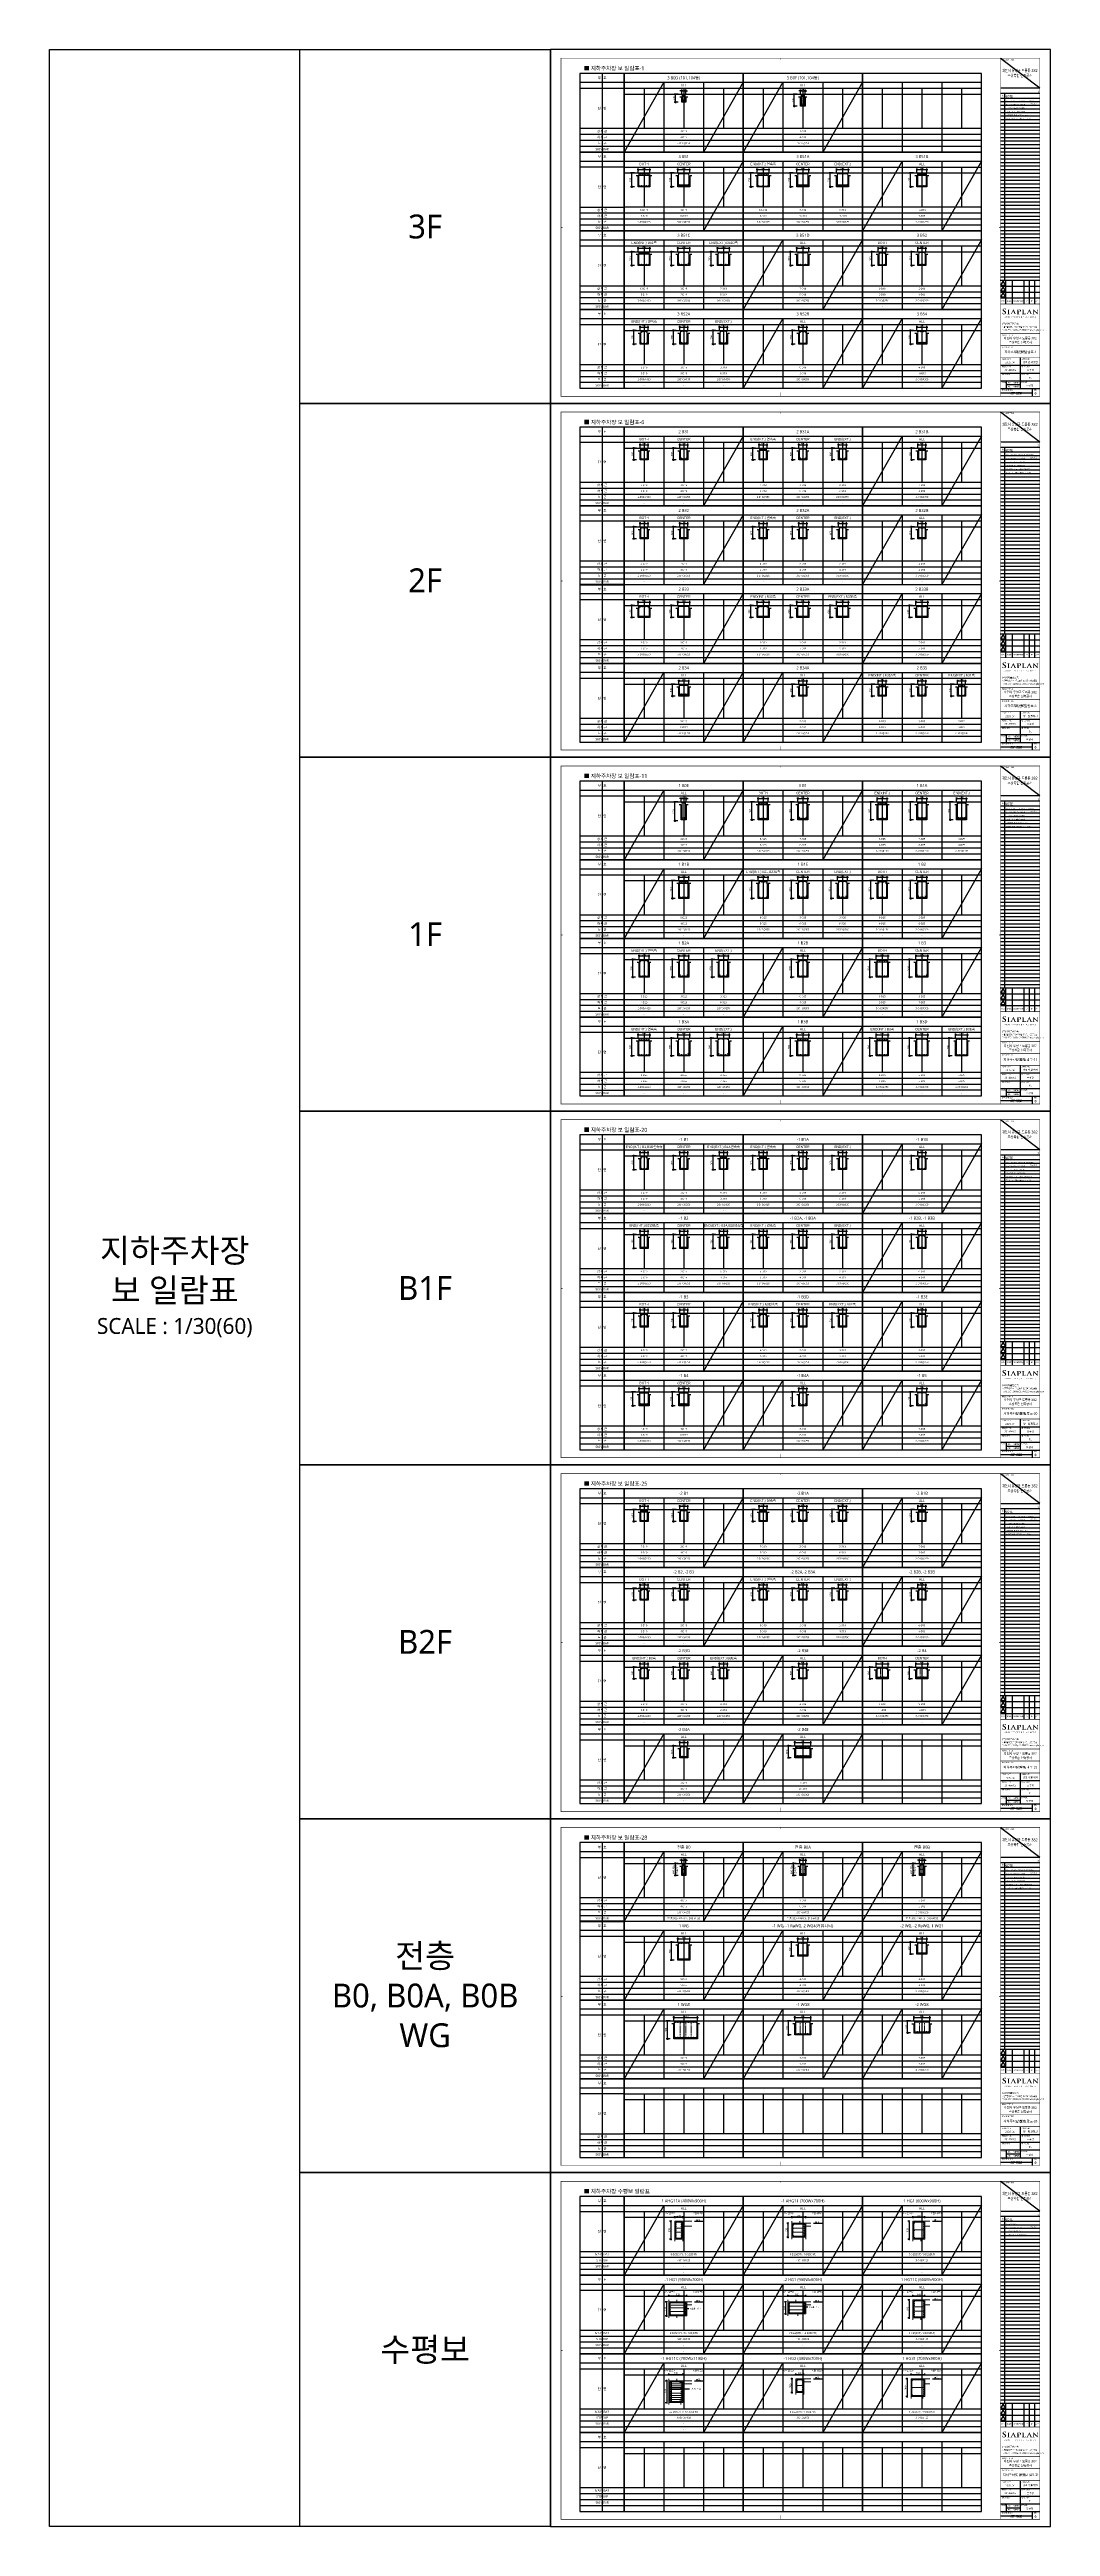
# Model space of a CAD drawing. Header units: millimetres. Extents: x 0 to 252030, y -124740 to 196020.
# Drawn here: x 0 to 50430, y 35640 to 160380 of the extents above; entities that cross this region are included whole.
import ezdxf
from ezdxf.enums import TextEntityAlignment as Align

# ---------------------------------------------------------------- set-up
doc = ezdxf.new("R2010")
doc.units = ezdxf.units.MM
doc.header["$LTSCALE"] = 30
doc.linetypes.add('HID', pattern=[2.3, 1.5, -0.8])
doc.layers.get('DEFPOINTS').update_dxf_attribs({"color": 142})
for name, color, linetype in [('0-SEC1', 3, 'Continuous'), ('0-TEXT', 3, 'Continuous'), ('AA-SHEET-TEXT', 3, 'Continuous'), ('CON', 2, 'Continuous'), ('DIM', 7, 'Continuous'), ('ETC', 7, 'Continuous'), ('S-철근', 3, 'Continuous'), ('SHEET', 7, 'Continuous'), ('TEX', 3, 'Continuous'), ('TEXT', 6, 'Continuous'), ('TXT', 3, 'Continuous'), ('XR-FORM_(도룡동)$0$AA-SHEET', 9, 'Continuous'), ('XR-FORM_(도룡동)$0$Sheet', 7, 'Continuous'), ('XR-FORM_(도룡동)$0$Sheet-text', 3, 'Continuous'), ('XR-FORM_(도룡동)$0$TEXT', 3, 'Continuous')]:
    doc.layers.add(name, color=color, linetype=linetype)
doc.layers.add('DEFPOINT', color=151, linetype='Continuous', plot=False)
for name, color, linetype, lineweight in [('MainBar', 7, 'Continuous', 0), ('Section', 3, 'Continuous', 0), ('SkinBar', 7, 'Continuous', 0), ('Stirrup', 1, 'Continuous', 0), ('TableText(Body)', 7, 'Continuous', 0), ('TieBar', 7, 'HID', 0)]:
    doc.layers.add(name, color=color, linetype=linetype, lineweight=lineweight)
doc.styles.add('Cell Body', font='malgun.ttf')
doc.styles.get("Standard").update_dxf_attribs({"font": 'malgun.ttf'})
doc.styles.add('XR-FORM$0$맑은고딕', font='malgun.ttf')
doc.styles.add('XR-FORM_(도룡동)$0$맑은고딕', font='malgun.ttf')
doc.styles.add('XR-FORM_(도룡동)$0$충북옥천_FORM$0$맑은고딕', font='malgun.ttf')
doc.styles.add('XR-FORM_(도룡동)$1$맑은고딕', font='malgun.ttf')
doc.styles.add('XR-FORM_(도룡동)$2$맑은고딕', font='malgun.ttf')
doc.styles.add('XR-FORM_(도룡동)$3$맑은고딕', font='malgun.ttf')
doc.styles.add('돋움', font='Dotum.ttf')
doc.styles.add('돋음체', font='DotumChe.ttf')
doc.styles.add('맑은 고딕', font='malgun.ttf')
doc.styles.add('맑은고딕', font='malgun.ttf')
doc.dimstyles.new('30NDIM', dxfattribs={"dimscale": 50, "dimtxt": 3, "dimasz": 1.5, "dimexe": 2, "dimexo": 6, "dimgap": 1, "dimtad": 1, "dimdec": 0, "dimrnd": 0.25, "dimzin": 0, "dimdsep": 46, "dimtxsty": 'Standard', "dimblk": 'Z_DOT', "dimcen": 5, "dimclrd": 256, "dimclre": 256, "dimclrt": 3, "dimadec": 0, "dimazin": 0, "dimtm": 1e-09, "dimtfac": 1, "dimtdec": 0, "dimtix": 1, "dimtmove": 2, "dimatfit": 1, "dimldrblk": 'Z_DOT', "dimfxl": 1, "dimtolj": 1, "dimtzin": 0, "dimarcsym": 0})

# ---------------------------------------------------------------- blocks, each defined once
blk = doc.blocks.new('XR-FORM_(도룡동)$0$S')
at = {"layer": 'XR-FORM_(도룡동)$0$Sheet'}
h = blk.add_hatch(color=6, dxfattribs=at)
edge = h.paths.add_edge_path()
edge.add_spline(control_points=[(76338, 15545), (76338, 15545), (76295, 15571), (76295, 15571), (76172, 15645), (76132, 15687), (76132, 15744), (76132, 15817), (76203, 15865), (76313, 15865), (76409, 15865), (76454, 15832), (76479, 15807), (76511, 15775), (76518, 15737), (76518, 15729), (76518, 15711), (76524, 15702), (76538, 15702), (76557, 15702), (76559, 15724), (76559, 15744), (76559, 15811), (76562, 15848), (76564, 15870), (76564, 15870), (76565, 15890), (76565, 15890), (76565, 15905), (76548, 15908), (76540, 15909), (76494, 15919), (76430, 15930), (76333, 15930), (76119, 15930), (75970, 15833), (75970, 15695), (75970, 15588), (76037, 15502), (76202, 15401), (76202, 15401), (76273, 15357), (76273, 15357), (76398, 15281), (76423, 15225), (76423, 15165), (76423, 15099), (76352, 15030), (76220, 15030), (76155, 15030), (76041, 15045), (76002, 15150), (75994, 15172), (75988, 15197), (75988, 15211), (75988, 15217), (75988, 15236), (75968, 15236), (75948, 15236), (75946, 15209), (75945, 15201), (75945, 15201), (75945, 15197), (75945, 15197), (75943, 15174), (75938, 15104), (75938, 15040), (75938, 15011), (75943, 15004), (75970, 14994), (76035, 14972), (76103, 14962), (76198, 14962), (76298, 14962), (76379, 14979), (76447, 15013), (76575, 15079), (76595, 15177), (76595, 15230), (76595, 15347), (76528, 15430), (76338, 15545)], knot_values=[0, 0, 0, 0, 1, 1, 1, 2, 2, 2, 3, 3, 3, 4, 4, 4, 5, 5, 5, 6, 6, 6, 7, 7, 7, 8, 8, 8, 9, 9, 9, 10, 10, 10, 11, 11, 11, 12, 12, 12, 13, 13, 13, 14, 14, 14, 15, 15, 15, 16, 16, 16, 17, 17, 17, 18, 18, 18, 19, 19, 19, 20, 20, 20, 21, 21, 21, 22, 22, 22, 23, 23, 23, 24, 24, 24, 25, 25, 25, 26, 26, 26, 27, 27, 27, 27], degree=3, periodic=0)
h = blk.add_hatch(color=6, dxfattribs=at)
edge = h.paths.add_edge_path()
edge.add_spline(control_points=[(77180, 15007), (77180, 15007), (77166, 15007), (77166, 15007), (77156, 15007), (77148, 15007), (77134, 15009), (77098, 15014), (77093, 15029), (77089, 15056), (77084, 15098), (77084, 15641), (77086, 15677), (77089, 15714), (77100, 15725), (77131, 15729), (77143, 15731), (77153, 15732), (77163, 15732), (77163, 15732), (77180, 15732), (77180, 15732), (77188, 15732), (77195, 15739), (77195, 15747), (77195, 15755), (77188, 15761), (77180, 15761), (77180, 15761), (76814, 15761), (76814, 15761), (76806, 15761), (76800, 15755), (76800, 15747), (76800, 15739), (76806, 15732), (76814, 15732), (76814, 15732), (76832, 15732), (76832, 15732), (76847, 15732), (76860, 15730), (76871, 15728), (76897, 15723), (76909, 15710), (76912, 15677), (76912, 15677), (76912, 15677), (76912, 15677), (76914, 15650), (76915, 15103), (76908, 15057), (76904, 15025), (76895, 15014), (76873, 15011), (76858, 15008), (76843, 15007), (76827, 15007), (76826, 15007), (76814, 15007), (76814, 15007), (76806, 15007), (76800, 15000), (76800, 14992), (76800, 14984), (76806, 14977), (76814, 14977), (76814, 14977), (77180, 14977), (77180, 14977), (77188, 14977), (77195, 14984), (77195, 14992), (77195, 15000), (77188, 15007), (77180, 15007)], knot_values=[0, 0, 0, 0, 1, 1, 1, 2, 2, 2, 3, 3, 3, 4, 4, 4, 5, 5, 5, 6, 6, 6, 7, 7, 7, 8, 8, 8, 9, 9, 9, 10, 10, 10, 11, 11, 11, 12, 12, 12, 13, 13, 13, 14, 14, 14, 15, 15, 15, 16, 16, 16, 17, 17, 17, 18, 18, 18, 19, 19, 19, 20, 20, 20, 21, 21, 21, 22, 22, 22, 23, 23, 23, 24, 24, 24, 25, 25, 25, 25], degree=3, periodic=0)
h = blk.add_hatch(color=6, dxfattribs=at)
edge = h.paths.add_edge_path()
edge.add_spline(control_points=[(78289, 15008), (78289, 15008), (78256, 15008), (78256, 15008), (78252, 15008), (78248, 15009), (78243, 15010), (78220, 15014), (78192, 15028), (78158, 15085), (78158, 15085), (77848, 15727), (77836, 15749), (77824, 15773), (77816, 15784), (77802, 15784), (77787, 15784), (77771, 15771), (77757, 15741), (77757, 15741), (77450, 15097), (77450, 15097), (77424, 15042), (77401, 15015), (77350, 15010), (77342, 15009), (77328, 15008), (77317, 15008), (77317, 15008), (77304, 15008), (77304, 15008), (77298, 15008), (77292, 15002), (77292, 14994), (77292, 14987), (77298, 14980), (77304, 14980), (77304, 14980), (77609, 14980), (77609, 14980), (77615, 14980), (77621, 14987), (77621, 14994), (77621, 15002), (77615, 15008), (77609, 15008), (77609, 15008), (77576, 15008), (77576, 15008), (77539, 15008), (77534, 15021), (77534, 15033), (77534, 15044), (77540, 15068), (77552, 15094), (77552, 15094), (77762, 15561), (77762, 15561), (77762, 15561), (78005, 15016), (78004, 15016), (78005, 15014), (78005, 15012), (78004, 15010), (78003, 15008), (78001, 15008), (77998, 15008), (77998, 15008), (77984, 15008), (77984, 15008), (77978, 15008), (77972, 15002), (77972, 14994), (77972, 14987), (77978, 14980), (77984, 14980), (77984, 14980), (78289, 14980), (78289, 14980), (78295, 14980), (78301, 14987), (78301, 14994), (78301, 15002), (78295, 15008), (78289, 15008)], knot_values=[0, 0, 0, 0, 1, 1, 1, 2, 2, 2, 3, 3, 3, 4, 4, 4, 5, 5, 5, 6, 6, 6, 7, 7, 7, 8, 8, 8, 9, 9, 9, 10, 10, 10, 11, 11, 11, 12, 12, 12, 13, 13, 13, 14, 14, 14, 15, 15, 15, 16, 16, 16, 17, 17, 17, 18, 18, 18, 19, 19, 19, 20, 20, 20, 21, 21, 21, 22, 22, 22, 23, 23, 23, 24, 24, 24, 25, 25, 25, 26, 26, 26, 27, 27, 27, 28, 28, 28, 28], degree=3, periodic=0)
h = blk.add_hatch(color=250, dxfattribs=at)
edge = h.paths.add_edge_path()
edge.add_spline(control_points=[(78762, 15355), (78740, 15355), (78721, 15354), (78721, 15339), (78721, 15329), (78732, 15327), (78739, 15326), (78739, 15326), (78761, 15325), (78768, 15325), (78956, 15325), (79092, 15431), (79092, 15577), (79092, 15629), (79059, 15678), (79025, 15703), (79003, 15719), (78945, 15762), (78781, 15762), (78781, 15762), (78772, 15762), (78771, 15762), (78771, 15762), (78376, 15762), (78376, 15762), (78367, 15762), (78360, 15756), (78360, 15748), (78360, 15740), (78367, 15734), (78376, 15734), (78376, 15734), (78423, 15734), (78423, 15734), (78429, 15733), (78435, 15733), (78438, 15732), (78480, 15725), (78488, 15709), (78491, 15677), (78491, 15677), (78491, 15677), (78491, 15677), (78493, 15651), (78494, 15108), (78487, 15062), (78481, 15030), (78474, 15013), (78453, 15010), (78437, 15007), (78422, 15006), (78407, 15006), (78406, 15006), (78396, 15006), (78396, 15006), (78387, 15006), (78380, 14999), (78380, 14991), (78380, 14983), (78387, 14977), (78396, 14977), (78396, 14977), (78791, 14977), (78791, 14977), (78800, 14977), (78807, 14983), (78807, 14991), (78807, 14999), (78800, 15006), (78791, 15006), (78791, 15006), (78781, 15006), (78781, 15006), (78761, 15006), (78733, 15008), (78715, 15010), (78681, 15013), (78672, 15031), (78668, 15061), (78662, 15105), (78662, 15684), (78662, 15690), (78662, 15699), (78664, 15704), (78669, 15705), (78679, 15708), (78707, 15709), (78729, 15709), (78757, 15709), (78810, 15704), (78857, 15670), (78924, 15623), (78931, 15562), (78931, 15520), (78931, 15418), (78833, 15355), (78762, 15355)], knot_values=[0, 0, 0, 0, 1, 1, 1, 2, 2, 2, 3, 3, 3, 4, 4, 4, 5, 5, 5, 6, 6, 6, 7, 7, 7, 8, 8, 8, 9, 9, 9, 10, 10, 10, 11, 11, 11, 12, 12, 12, 13, 13, 13, 14, 14, 14, 15, 15, 15, 16, 16, 16, 17, 17, 17, 18, 18, 18, 19, 19, 19, 20, 20, 20, 21, 21, 21, 22, 22, 22, 23, 23, 23, 24, 24, 24, 25, 25, 25, 26, 26, 26, 27, 27, 27, 28, 28, 28, 29, 29, 29, 30, 30, 30, 31, 31, 31, 32, 32, 32, 32], degree=3, periodic=0)
h = blk.add_hatch(color=250, dxfattribs=at)
edge = h.paths.add_edge_path()
edge.add_spline(control_points=[(79896, 15147), (79880, 15147), (79878, 15134), (79877, 15128), (79875, 15109), (79860, 15082), (79845, 15069), (79815, 15043), (79768, 15042), (79696, 15042), (79592, 15042), (79561, 15049), (79541, 15063), (79541, 15063), (79541, 15063), (79541, 15063), (79522, 15076), (79515, 15314), (79515, 15460), (79515, 15617), (79515, 15645), (79518, 15677), (79521, 15714), (79532, 15724), (79562, 15729), (79578, 15731), (79599, 15732), (79612, 15732), (79620, 15732), (79633, 15732), (79638, 15739), (79640, 15742), (79641, 15745), (79641, 15748), (79641, 15756), (79634, 15762), (79626, 15762), (79626, 15762), (79235, 15762), (79235, 15762), (79226, 15762), (79220, 15756), (79220, 15748), (79220, 15743), (79222, 15738), (79227, 15736), (79227, 15735), (79229, 15735), (79229, 15734), (79235, 15732), (79243, 15732), (79247, 15732), (79265, 15732), (79280, 15731), (79290, 15729), (79331, 15722), (79340, 15709), (79342, 15677), (79344, 15651), (79345, 15108), (79338, 15062), (79332, 15030), (79326, 15013), (79304, 15010), (79290, 15007), (79276, 15006), (79262, 15006), (79262, 15006), (79245, 15006), (79245, 15006), (79237, 15006), (79230, 14999), (79230, 14991), (79230, 14983), (79237, 14977), (79245, 14977), (79245, 14977), (79615, 14977), (79615, 14977), (79615, 14977), (79805, 14976), (79805, 14976), (79874, 14976), (79882, 14981), (79891, 15006), (79901, 15036), (79910, 15113), (79910, 15125), (79910, 15135), (79910, 15147), (79896, 15147)], knot_values=[0, 0, 0, 0, 1, 1, 1, 2, 2, 2, 3, 3, 3, 4, 4, 4, 5, 5, 5, 6, 6, 6, 7, 7, 7, 8, 8, 8, 9, 9, 9, 10, 10, 10, 11, 11, 11, 12, 12, 12, 13, 13, 13, 14, 14, 14, 15, 15, 15, 16, 16, 16, 17, 17, 17, 18, 18, 18, 19, 19, 19, 20, 20, 20, 21, 21, 21, 22, 22, 22, 23, 23, 23, 24, 24, 24, 25, 25, 25, 26, 26, 26, 27, 27, 27, 28, 28, 28, 29, 29, 29, 30, 30, 30, 30], degree=3, periodic=0)
h = blk.add_hatch(color=250, dxfattribs=at)
edge = h.paths.add_edge_path()
edge.add_spline(control_points=[(80974, 15008), (80974, 15008), (80942, 15008), (80942, 15008), (80937, 15008), (80933, 15009), (80928, 15010), (80905, 15014), (80878, 15028), (80843, 15085), (80843, 15085), (80533, 15727), (80521, 15749), (80509, 15773), (80501, 15784), (80487, 15784), (80472, 15784), (80457, 15771), (80442, 15741), (80442, 15741), (80135, 15097), (80135, 15097), (80109, 15042), (80086, 15015), (80035, 15010), (80027, 15009), (80013, 15008), (80002, 15008), (80002, 15008), (79989, 15008), (79989, 15008), (79983, 15008), (79977, 15002), (79977, 14994), (79977, 14987), (79983, 14980), (79989, 14980), (79989, 14980), (80294, 14980), (80294, 14980), (80300, 14980), (80306, 14987), (80306, 14994), (80306, 15002), (80300, 15008), (80294, 15008), (80294, 15008), (80261, 15008), (80261, 15008), (80224, 15008), (80219, 15021), (80219, 15033), (80219, 15044), (80225, 15068), (80237, 15094), (80237, 15094), (80447, 15561), (80447, 15561), (80447, 15561), (80690, 15016), (80690, 15016), (80690, 15014), (80690, 15012), (80689, 15010), (80688, 15008), (80686, 15008), (80683, 15008), (80683, 15008), (80669, 15008), (80669, 15008), (80663, 15008), (80657, 15002), (80657, 14994), (80657, 14987), (80663, 14980), (80669, 14980), (80669, 14980), (80974, 14980), (80974, 14980), (80980, 14980), (80986, 14987), (80986, 14994), (80986, 15002), (80980, 15008), (80974, 15008)], knot_values=[0, 0, 0, 0, 1, 1, 1, 2, 2, 2, 3, 3, 3, 4, 4, 4, 5, 5, 5, 6, 6, 6, 7, 7, 7, 8, 8, 8, 9, 9, 9, 10, 10, 10, 11, 11, 11, 12, 12, 12, 13, 13, 13, 14, 14, 14, 15, 15, 15, 16, 16, 16, 17, 17, 17, 18, 18, 18, 19, 19, 19, 20, 20, 20, 21, 21, 21, 22, 22, 22, 23, 23, 23, 24, 24, 24, 25, 25, 25, 26, 26, 26, 27, 27, 27, 28, 28, 28, 28], degree=3, periodic=0)
h = blk.add_hatch(color=250, dxfattribs=at)
edge = h.paths.add_edge_path()
edge.add_spline(control_points=[(81976, 15761), (81976, 15761), (81692, 15761), (81692, 15761), (81686, 15761), (81681, 15755), (81681, 15747), (81681, 15739), (81686, 15732), (81692, 15732), (81692, 15732), (81700, 15732), (81702, 15732), (81718, 15732), (81744, 15732), (81760, 15726), (81783, 15717), (81794, 15705), (81795, 15641), (81795, 15641), (81806, 15233), (81806, 15224), (81806, 15224), (81806, 15202), (81806, 15202), (81797, 15210), (81212, 15762), (81212, 15762), (81199, 15775), (81187, 15784), (81176, 15784), (81158, 15784), (81158, 15750), (81158, 15740), (81158, 15740), (81148, 15134), (81148, 15134), (81147, 15045), (81143, 15018), (81117, 15011), (81101, 15006), (81079, 15006), (81068, 15006), (81067, 15006), (81057, 15006), (81057, 15006), (81051, 15006), (81046, 14999), (81046, 14991), (81046, 14983), (81051, 14976), (81057, 14976), (81057, 14976), (81353, 14976), (81353, 14976), (81359, 14976), (81364, 14983), (81364, 14991), (81364, 14999), (81359, 15006), (81353, 15006), (81353, 15006), (81342, 15006), (81340, 15006), (81324, 15006), (81303, 15006), (81284, 15013), (81268, 15018), (81251, 15035), (81248, 15122), (81248, 15122), (81237, 15522), (81236, 15534), (81241, 15530), (81780, 15014), (81821, 14978), (81833, 14966), (81851, 14966), (81864, 14966), (81880, 14966), (81882, 14986), (81882, 15002), (81882, 15002), (81894, 15649), (81894, 15649), (81895, 15706), (81903, 15722), (81931, 15729), (81944, 15732), (81952, 15732), (81963, 15732), (81965, 15732), (81976, 15732), (81976, 15732), (81982, 15732), (81987, 15739), (81987, 15747), (81987, 15755), (81982, 15761), (81976, 15761)], knot_values=[0, 0, 0, 0, 1, 1, 1, 2, 2, 2, 3, 3, 3, 4, 4, 4, 5, 5, 5, 6, 6, 6, 7, 7, 7, 8, 8, 8, 9, 9, 9, 10, 10, 10, 11, 11, 11, 12, 12, 12, 13, 13, 13, 14, 14, 14, 15, 15, 15, 16, 16, 16, 17, 17, 17, 18, 18, 18, 19, 19, 19, 20, 20, 20, 21, 21, 21, 22, 22, 22, 23, 23, 23, 24, 24, 24, 25, 25, 25, 26, 26, 26, 27, 27, 27, 28, 28, 28, 29, 29, 29, 30, 30, 30, 31, 31, 31, 32, 32, 32, 33, 33, 33, 33], degree=3, periodic=0)
at = {"layer": 'DEFPOINTS'}
for p, q in [((75640, 52073), (82226, 52073)), ((82250, 51196), (75640, 51196)), ((82250, 50596), (75640, 50596)), ((82250, 49996), (75640, 49996)), ((75750, 52950), (82250, 52950)), ((76315, 52073), (76315, 20700)), ((82250, 49396), (75640, 49396)), ((82250, 48796), (75640, 48796)), ((82250, 48196), (75640, 48196)), ((82250, 47596), (75640, 47596)), ((82250, 46996), (75640, 46996)), ((82250, 46396), (75640, 46396)), ((82250, 45796), (75640, 45796)), ((82250, 45196), (75640, 45196)), ((82250, 44596), (75640, 44596)), ((82250, 43996), (75640, 43996)), ((82250, 43396), (75640, 43396)), ((82250, 42796), (75640, 42796)), ((82250, 42196), (75640, 42196)), ((82250, 41596), (75640, 41596)), ((82250, 40996), (75640, 40996)), ((82250, 40396), (75640, 40396)), ((82250, 39796), (75640, 39796)), ((82250, 39196), (75640, 39196)), ((82250, 38596), (75640, 38596)), ((82250, 37996), (75640, 37996)), ((82250, 37396), (75640, 37396)), ((82250, 36796), (75640, 36796)), ((82250, 36196), (75640, 36196)), ((82250, 35596), (75640, 35596)), ((82250, 34996), (75640, 34996)), ((82250, 34396), (75640, 34396)), ((82250, 33796), (75640, 33796)), ((82250, 33196), (75640, 33196)), ((82250, 32596), (75640, 32596)), ((82250, 31996), (75640, 31996)), ((82250, 31396), (75640, 31396)), ((82250, 30796), (75640, 30796)), ((82250, 30196), (75640, 30196)), ((82250, 29596), (75640, 29596)), ((82250, 28996), (75640, 28996)), ((82250, 28396), (75640, 28396)), ((82250, 27796), (75640, 27796)), ((82250, 27196), (75640, 27196)), ((82250, 26596), (75640, 26596)), ((82250, 25996), (75640, 25996)), ((82250, 25396), (75640, 25396)), ((82250, 24796), (75640, 24796)), ((82250, 24196), (75640, 24196)), ((82250, 23596), (75640, 23596)), ((82250, 22996), (75640, 22996)), ((82250, 22396), (75640, 22396)), ((82250, 21796), (75640, 21796)), ((82250, 21196), (75640, 21196)), ((80950, 1706), (75640, 1706))]:
    blk.add_line(p, q, dxfattribs=at)
at = {"layer": 'XR-FORM_(도룡동)$0$AA-SHEET', "const_width": 99.9}
blk.add_lwpolyline([(75750, 52950), (82250, 52950)], dxfattribs=at)
at = {"layer": 'XR-FORM_(도룡동)$0$Sheet'}
for p, q in [((75590, 20700), (82204, 20700)), ((75640, 19700), (82254, 19700)), ((75640, 18700), (82254, 18700)), ((75640, 17700), (82254, 17700)), ((76490, 20700), (76490, 16700)), ((77590, 20700), (77590, 16700)), ((79575, 20700), (79575, 16700)), ((80450, 20700), (80450, 16700)), ((81325, 20700), (81325, 16700)), ((75640, 6400), (82250, 6400)), ((75640, 5100), (82250, 5100)), ((78945, 7700), (78945, 2500)), ((75640, 3800), (82250, 3800)), ((75640, 2500), (82250, 2500)), ((76591, 3798), (76591, 2500)), ((76591, 3149), (78945, 3149)), ((80950, 2500), (80950, 1200))]:
    blk.add_line(p, q, dxfattribs=at)
at = {"layer": 'XR-FORM_(도룡동)$0$Sheet', "const_width": 100}
blk.add_lwpolyline([(1850, 57950), (82250, 57950), (82250, 1200), (1850, 1200)], close=True, dxfattribs=at)
at = {"layer": 'XR-FORM_(도룡동)$0$Sheet', "linetype": 'Continuous', "const_width": 100}
for points in [[(38745, 57950), (38745, 57700)], [(2100, 29575), (1850, 29575)], [(75640, 29575), (75390, 29575)], [(38745, 1846), (38745, 1200)]]:
    blk.add_lwpolyline(points, dxfattribs=at)
at = {"layer": 'XR-FORM_(도룡동)$0$Sheet', "const_width": 100}
for points in [[(75640, 57950), (75640, 1200)], [(75640, 52950), (82250, 52950)], [(75640, 16700), (82250, 16700)], [(75640, 11700), (82250, 11700)], [(75640, 9700), (82250, 9700)], [(75640, 7700), (82250, 7700)]]:
    blk.add_lwpolyline(points, dxfattribs=at)
at = {"layer": 'XR-FORM_(도룡동)$0$Sheet'}
for points in [[(76065, 20589), (75650, 19869), (76481, 19869)], [(76065, 19589), (75650, 18869), (76481, 18869)], [(76065, 18589), (75650, 17869), (76481, 17869)]]:
    blk.add_lwpolyline(points, close=True, dxfattribs=at)
at = {"layer": 'XR-FORM_(도룡동)$0$Sheet', "color": 3, "const_width": 28}
for points in [[(76026, 13508), (76026, 13172)], [(76466, 13508), (76466, 13172)]]:
    blk.add_lwpolyline(points, dxfattribs=at)
at = {"layer": 'DEFPOINTS', "style": 'XR-FORM_(도룡동)$3$맑은고딕'}
blk.add_text('text 1.2', height=240, dxfattribs=at).set_placement((80599, 50202))
blk.add_text('2', height=400, dxfattribs=at).set_placement((82126, 52273), align=Align.MIDDLE_RIGHT)
blk.add_text('도 면 명', height=400, dxfattribs=at).set_placement((78996, 8633), align=Align.MIDDLE_CENTER)
at = {"layer": 'XR-FORM_(도룡동)$0$Sheet', "style": 'XR-FORM_(도룡동)$3$맑은고딕'}
for s, height, p in [('PROJECT TITLE', 220, (75890, 57600)), ('PROJECT TITLE', 200, (75890, 11350)), ('DRAWING TITLE', 200, (75890, 9350)), ('ISSUE DATE', 200, (75890, 7350)), ('PROJECT NO. ', 200, (75890, 6050)), ('ENGINEER', 200, (75890, 4750)), ('APPROVED', 200, (79195, 7350)), ('CHECKED 2 ', 200, (79195, 6050)), ('CHECKED 1 ', 200, (79195, 4750)), ('SCALE', 200, (75730, 3450)), ('DRAWING NO.', 200, (75890, 2150)), ('DRAWN', 200, (79195, 3450)), ('REV.', 200, (81250, 2150))]:
    blk.add_text(s, height=height, dxfattribs=at).set_placement(p)
for s, height, p in [(' REV.', 220, (76090, 17200)), ('2', 240, (76059, 20140)), ('0', 240, (76059, 18140)), ('1', 240, (76059, 19140)), ('DATE', 220, (77090, 17200)), ('DESCRIPTION', 220, (78632, 17200)), ('BY', 220, (80062, 17200)), ('BY', 220, (80938, 17200)), ('APP', 220, (81812, 17200))]:
    blk.add_text(s, height=height, dxfattribs=at).set_placement(p, align=Align.MIDDLE)
at = {"layer": 'XR-FORM_(도룡동)$0$Sheet', "color": 3, "style": 'XR-FORM_(도룡동)$3$맑은고딕', "width": 0.65}
for s, p in [('Tel 02-570-1004 Fax 02-570-1003 www.siaplan.com', (75966, 12333)), ('서울특별시 강남구 언주로30길 13, C동 16층(도곡동)', (75966, 12833))]:
    blk.add_text(s, height=280, dxfattribs=at).set_placement(p, align=Align.MIDDLE_LEFT)
at = {"layer": 'XR-FORM_(도룡동)$0$Sheet', "color": 3, "style": 'XR-FORM_(도룡동)$3$맑은고딕'}
blk.add_text('주 시아플랜건축', height=280, dxfattribs=at).set_placement((76057, 13372), align=Align.MIDDLE_LEFT)
at = {"layer": 'XR-FORM_(도룡동)$0$Sheet', "color": 3, "style": 'XR-FORM_(도룡동)$3$맑은고딕', "width": 1.2}
blk.add_text('A R C H I T E C T S  &  P L A N N E R S', height=200, dxfattribs=at).set_placement((78947, 14500), align=Align.MIDDLE_CENTER)
at = {"layer": 'XR-FORM_(도룡동)$0$Sheet-text', "style": 'XR-FORM_(도룡동)$3$맑은고딕'}
blk.add_text('* NOTE', height=400, dxfattribs=at).set_placement((75881, 51550), align=Align.MIDDLE_LEFT)
at = {"layer": 'XR-FORM_(도룡동)$0$TEXT'}
for s, height, style, p in [('2026. 04', 300, 'XR-FORM_(도룡동)$3$맑은고딕', (77247, 6870)), ('A1 : ', 250, 'XR-FORM_(도룡동)$0$충북옥천_FORM$0$맑은고딕', (77179, 3474)), ('A3 : ', 250, 'XR-FORM_(도룡동)$0$충북옥천_FORM$0$맑은고딕', (77179, 2825))]:
    blk.add_text(s, height=height, dxfattribs=dict(at, style=style)).set_placement(p, align=Align.MIDDLE_CENTER)
at = {"layer": 'XR-FORM_(도룡동)$0$TEXT', "style": 'XR-FORM_(도룡동)$3$맑은고딕'}
blk.add_text('양희범,황정현', height=300, dxfattribs=at).set_placement((80649, 6901), align=Align.MIDDLE)
blk = doc.blocks.new('XR-FORM_(도룡동)', base_point=(101.3, -56114.5))
at = {"layer": 'DEFPOINTS'}
blk.add_line((377.9, 289.8), (411, 264.8), dxfattribs=at)
blk.add_lwpolyline([(0, 0), (420, 0), (420, 297), (0, 297)], close=True, dxfattribs=at)
at = {"xscale": 0.005, "yscale": 0.005, "zscale": 0.005}
blk.add_blockref('XR-FORM_(도룡동)$0$S', (-0.2, 0), dxfattribs=at)
at = {"layer": 'DEFPOINTS', "style": 'XR-FORM_(도룡동)$3$맑은고딕'}
for s, p in [('2014001G', (386.1, 28)), ('본부장', (403, 28)), ('PL', (403, 21.5))]:
    blk.add_text(s, height=1.5, dxfattribs=at).set_placement(p, align=Align.MIDDLE)
for s, height, p in [('A01-000', 2, (391.2, 8.5)), ('작성자', 1.5, (402.5, 14.9))]:
    blk.add_text(s, height=height, dxfattribs=at).set_placement(p, align=Align.MIDDLE_CENTER)
for p in [(393.3, 17.4), (393.3, 14.1)]:
    blk.add_text('NONE', height=1.25, dxfattribs=at).set_placement(p, align=Align.MIDDLE_RIGHT)
at = {"layer": 'XR-FORM_(도룡동)$0$Sheet-text', "style": 'XR-FORM_(도룡동)$3$맑은고딕', "width": 0.8}
for s, p in [('대전시 유성구 도룡동 382', (394.2, 279.4)), ('주상복합 신축공사', (394.2, 275.2))]:
    blk.add_text(s, height=2.4, dxfattribs=at).set_placement(p, align=Align.MIDDLE_CENTER)
at = {"layer": 'XR-FORM_(도룡동)$0$TEXT', "style": 'XR-FORM_(도룡동)$3$맑은고딕', "width": 0.9}
for s, p in [('대전시 유성구 도룡동 382', (394.7, 54.7)), ('주상복합 신축공사', (394.7, 51.2))]:
    blk.add_text(s, height=2, dxfattribs=at).set_placement(p, align=Align.MIDDLE_CENTER)
at = {"layer": 'XR-FORM_(도룡동)$0$TEXT', "style": 'XR-FORM_(도룡동)$3$맑은고딕'}
blk.add_text('1', height=2, dxfattribs=at).set_placement((407.4, 8.4), align=Align.MIDDLE_CENTER)
blk = doc.blocks.new('4등분')
at = {"layer": 'DEFPOINTS'}
for p, q in [((0, 2914), (6000, 2914)), ((1000, 3214), (1000, 1200)), ((3000, 3214), (3000, 1200)), ((5000, 3214), (5000, 1200))]:
    blk.add_line(p, q, dxfattribs=at)
at = {"layer": 'SHEET'}
blk.add_line((0, 3514), (6000, 3514), dxfattribs=at)
at = {"layer": 'SHEET', "color": 6}
for p, q in [((0, 3214), (6000, 3214)), ((2000, 3514), (2000, 0)), ((4000, 3514), (4000, 0)), ((0, 1200), (6000, 1200)), ((0, 900), (6000, 900)), ((0, 600), (6000, 600)), ((0, 300), (6000, 300))]:
    blk.add_line(p, q, dxfattribs=at)
at = {"layer": 'SHEET'}
blk.add_lwpolyline([(6000, 3964), (0, 3964), (0, 0), (6000, 0)], close=True, dxfattribs=at)
blk = doc.blocks.new('*U160')
at = {"layer": 'DEFPOINTS'}
for p, q in [((-1114, 5286), (-1114, 1321)), ((-2229, 4536), (0, 4536))]:
    blk.add_line(p, q, dxfattribs=at)
at = {"layer": 'SHEET'}
blk.add_line((-2229, 4836), (0, 4836), dxfattribs=at)
at = {"layer": 'SHEET', "color": 6}
for p, q in [((-2229, 2521), (0, 2521)), ((-2229, 2221), (0, 2221)), ((-2229, 1921), (0, 1921)), ((-2229, 1621), (0, 1621))]:
    blk.add_line(p, q, dxfattribs=at)
at = {"layer": 'SHEET'}
blk.add_lwpolyline([(0, 5286), (-2229, 5286), (-2229, 1321), (0, 1321)], close=True, dxfattribs=at)
at = {"layer": 'TXT', "style": '맑은 고딕'}
for s, height, p in [('부   호', 120, (-1114, 5061)), ('단   면', 120, (-1114, 3529)), ('SKIN-BAR', 110, (-1114, 1471)), ('상 부 근', 110, (-1114, 2371)), ('하 부 근', 110, (-1114, 2071)), ('늑    근', 110, (-1114, 1771))]:
    blk.add_text(s, height=height, dxfattribs=at).set_placement(p, align=Align.MIDDLE_CENTER)
blk = doc.blocks.new('NOTE-보일람표')
at = {"layer": 'TEX', "style": '맑은 고딕'}
for s, p in [('2. 지상3층~지하1층 바닥', (0, -684)), ('1. fck= 30 MPa (BEAM & GIRDER)', (0, -144)), ('   fy= 600 MPa(D16이상) ', (0, -324)), ('   중간모멘트골조 연성상세 적용', (0, -1044)), ('   내진철근 적용범위의 GIRDER는', (0, -864)), ('        500 MPa(D13이하)', (0, -504))]:
    blk.add_text(s, height=72, dxfattribs=at).set_placement(p, align=Align.MIDDLE_LEFT)
blk = doc.blocks.new('Z_DOT')
at = {"layer": 'DIM', "color": 0}
for p, q in [((-1, 0), (1, 0)), ((0, -1), (0, 1))]:
    blk.add_line(p, q, dxfattribs=at)
for radius in [0.25, 0.125]:
    blk.add_circle((0, 0), radius, dxfattribs=at)
blk = doc.blocks.new('*D161')
at = {"layer": 'DEFPOINTS', "color": 0, "transparency": 16777216}
for p in [(29653, 154015), (30253, 154335), (30253, 154015)]:
    blk.add_point(p, dxfattribs=at)
at = {"layer": 'DIM', "lineweight": -2, "transparency": 16777216}
for p, q in [((29653, 154195), (29653, 154395)), ((29698, 154335), (30208, 154335)), ((30253, 154195), (30253, 154395))]:
    blk.add_line(p, q, dxfattribs=at)
at = {"layer": 'DIM', "lineweight": -2, "transparency": 16777216, "xscale": 45, "yscale": 45, "zscale": 45, "rotation": 180}
blk.add_blockref('Z_DOT', (29653, 154335), dxfattribs=at)
at = {"layer": 'DIM', "lineweight": -2, "transparency": 16777216, "xscale": 45, "yscale": 45, "zscale": 45}
blk.add_blockref('Z_DOT', (30253, 154335), dxfattribs=at)
at = {"layer": 'DIM', "color": 3, "transparency": 16777216, "insert": (29953, 154412), "char_height": 90, "attachment_point": 5}
blk.add_mtext('\\A1;600', dxfattribs=at)
blk = doc.blocks.new('*D162')
at = {"layer": 'DEFPOINTS', "color": 0, "transparency": 16777216}
for p in [(29333, 154165), (29653, 154165), (29653, 153465)]:
    blk.add_point(p, dxfattribs=at)
at = {"layer": 'DIM', "lineweight": -2, "transparency": 16777216}
for p, q in [((29473, 154165), (29273, 154165)), ((29473, 153465), (29273, 153465)), ((29333, 153510), (29333, 154120))]:
    blk.add_line(p, q, dxfattribs=at)
at = {"layer": 'DIM', "lineweight": -2, "transparency": 16777216, "xscale": 45, "yscale": 45, "zscale": 45}
for p, rotation in [((29333, 154165), 90), ((29333, 153465), 270)]:
    blk.add_blockref('Z_DOT', p, dxfattribs=dict(at, rotation=rotation))
at = {"layer": 'DIM', "color": 3, "transparency": 16777216, "insert": (29256, 153815), "char_height": 90, "attachment_point": 5, "rotation": 90}
blk.add_mtext('\\A1;700', dxfattribs=at)
blk = doc.blocks.new('*D163')
at = {"layer": 'DEFPOINTS', "color": 0, "transparency": 16777216}
for p in [(31653, 154015), (32253, 154335), (32253, 154015)]:
    blk.add_point(p, dxfattribs=at)
at = {"layer": 'DIM', "lineweight": -2, "transparency": 16777216}
for p, q in [((31653, 154195), (31653, 154395)), ((31698, 154335), (32208, 154335)), ((32253, 154195), (32253, 154395))]:
    blk.add_line(p, q, dxfattribs=at)
at = {"layer": 'DIM', "lineweight": -2, "transparency": 16777216, "xscale": 45, "yscale": 45, "zscale": 45, "rotation": 180}
blk.add_blockref('Z_DOT', (31653, 154335), dxfattribs=at)
at = {"layer": 'DIM', "lineweight": -2, "transparency": 16777216, "xscale": 45, "yscale": 45, "zscale": 45}
blk.add_blockref('Z_DOT', (32253, 154335), dxfattribs=at)
at = {"layer": 'DIM', "color": 3, "transparency": 16777216, "insert": (31953, 154412), "char_height": 90, "attachment_point": 5}
blk.add_mtext('\\A1;600', dxfattribs=at)
blk = doc.blocks.new('*D164')
at = {"layer": 'DEFPOINTS', "color": 0, "transparency": 16777216}
for p in [(31333, 154165), (31653, 154165), (31653, 153465)]:
    blk.add_point(p, dxfattribs=at)
at = {"layer": 'DIM', "lineweight": -2, "transparency": 16777216}
for p, q in [((31473, 154165), (31273, 154165)), ((31473, 153465), (31273, 153465)), ((31333, 153510), (31333, 154120))]:
    blk.add_line(p, q, dxfattribs=at)
at = {"layer": 'DIM', "lineweight": -2, "transparency": 16777216, "xscale": 45, "yscale": 45, "zscale": 45}
for p, rotation in [((31333, 154165), 90), ((31333, 153465), 270)]:
    blk.add_blockref('Z_DOT', p, dxfattribs=dict(at, rotation=rotation))
at = {"layer": 'DIM', "color": 3, "transparency": 16777216, "insert": (31256, 153815), "char_height": 90, "attachment_point": 5, "rotation": 90}
blk.add_mtext('\\A1;700', dxfattribs=at)
blk = doc.blocks.new('*D165')
at = {"layer": 'DEFPOINTS', "color": 0, "transparency": 16777216}
for p in [(35653, 154015), (36253, 154335), (36253, 154015)]:
    blk.add_point(p, dxfattribs=at)
at = {"layer": 'DIM', "lineweight": -2, "transparency": 16777216}
for p, q in [((35653, 154195), (35653, 154395)), ((35698, 154335), (36208, 154335)), ((36253, 154195), (36253, 154395))]:
    blk.add_line(p, q, dxfattribs=at)
at = {"layer": 'DIM', "lineweight": -2, "transparency": 16777216, "xscale": 45, "yscale": 45, "zscale": 45, "rotation": 180}
blk.add_blockref('Z_DOT', (35653, 154335), dxfattribs=at)
at = {"layer": 'DIM', "lineweight": -2, "transparency": 16777216, "xscale": 45, "yscale": 45, "zscale": 45}
blk.add_blockref('Z_DOT', (36253, 154335), dxfattribs=at)
at = {"layer": 'DIM', "color": 3, "transparency": 16777216, "insert": (35953, 154412), "char_height": 90, "attachment_point": 5}
blk.add_mtext('\\A1;600', dxfattribs=at)
blk = doc.blocks.new('*D166')
at = {"layer": 'DEFPOINTS', "color": 0, "transparency": 16777216}
for p in [(35333, 154165), (35653, 154165), (35653, 153465)]:
    blk.add_point(p, dxfattribs=at)
at = {"layer": 'DIM', "lineweight": -2, "transparency": 16777216}
for p, q in [((35473, 154165), (35273, 154165)), ((35473, 153465), (35273, 153465)), ((35333, 153510), (35333, 154120))]:
    blk.add_line(p, q, dxfattribs=at)
at = {"layer": 'DIM', "lineweight": -2, "transparency": 16777216, "xscale": 45, "yscale": 45, "zscale": 45}
for p, rotation in [((35333, 154165), 90), ((35333, 153465), 270)]:
    blk.add_blockref('Z_DOT', p, dxfattribs=dict(at, rotation=rotation))
at = {"layer": 'DIM', "color": 3, "transparency": 16777216, "insert": (35256, 153815), "char_height": 90, "attachment_point": 5, "rotation": 90}
blk.add_mtext('\\A1;700', dxfattribs=at)
blk = doc.blocks.new('*D167')
at = {"layer": 'DEFPOINTS', "color": 0, "transparency": 16777216}
for p in [(43703, 154015), (44203, 154335), (44203, 154015)]:
    blk.add_point(p, dxfattribs=at)
at = {"layer": 'DIM', "lineweight": -2, "transparency": 16777216}
for p, q in [((43703, 154195), (43703, 154395)), ((43748, 154335), (44158, 154335)), ((44203, 154195), (44203, 154395))]:
    blk.add_line(p, q, dxfattribs=at)
at = {"layer": 'DIM', "lineweight": -2, "transparency": 16777216, "xscale": 45, "yscale": 45, "zscale": 45, "rotation": 180}
blk.add_blockref('Z_DOT', (43703, 154335), dxfattribs=at)
at = {"layer": 'DIM', "lineweight": -2, "transparency": 16777216, "xscale": 45, "yscale": 45, "zscale": 45}
blk.add_blockref('Z_DOT', (44203, 154335), dxfattribs=at)
at = {"layer": 'DIM', "color": 3, "transparency": 16777216, "insert": (43953, 154412), "char_height": 90, "attachment_point": 5}
blk.add_mtext('\\A1;500', dxfattribs=at)
blk = doc.blocks.new('*D168')
at = {"layer": 'DEFPOINTS', "color": 0, "transparency": 16777216}
for p in [(43383, 154165), (43703, 154165), (43703, 153465)]:
    blk.add_point(p, dxfattribs=at)
at = {"layer": 'DIM', "lineweight": -2, "transparency": 16777216}
for p, q in [((43523, 154165), (43323, 154165)), ((43523, 153465), (43323, 153465)), ((43383, 153510), (43383, 154120))]:
    blk.add_line(p, q, dxfattribs=at)
at = {"layer": 'DIM', "lineweight": -2, "transparency": 16777216, "xscale": 45, "yscale": 45, "zscale": 45}
for p, rotation in [((43383, 154165), 90), ((43383, 153465), 270)]:
    blk.add_blockref('Z_DOT', p, dxfattribs=dict(at, rotation=rotation))
at = {"layer": 'DIM', "color": 3, "transparency": 16777216, "insert": (43306, 153815), "char_height": 90, "attachment_point": 5, "rotation": 90}
blk.add_mtext('\\A1;700', dxfattribs=at)
blk = doc.blocks.new('*D169')
at = {"layer": 'DEFPOINTS', "color": 0, "transparency": 16777216}
for p in [(41753, 150050), (42153, 150371), (42153, 150050)]:
    blk.add_point(p, dxfattribs=at)
at = {"layer": 'DIM', "lineweight": -2, "transparency": 16777216}
for p, q in [((41753, 150230), (41753, 150431)), ((41798, 150371), (42108, 150371)), ((42153, 150230), (42153, 150431))]:
    blk.add_line(p, q, dxfattribs=at)
at = {"layer": 'DIM', "lineweight": -2, "transparency": 16777216, "xscale": 45, "yscale": 45, "zscale": 45, "rotation": 180}
blk.add_blockref('Z_DOT', (41753, 150371), dxfattribs=at)
at = {"layer": 'DIM', "lineweight": -2, "transparency": 16777216, "xscale": 45, "yscale": 45, "zscale": 45}
blk.add_blockref('Z_DOT', (42153, 150371), dxfattribs=at)
at = {"layer": 'DIM', "color": 3, "transparency": 16777216, "insert": (41953, 150447), "char_height": 90, "attachment_point": 5}
blk.add_mtext('\\A1;400', dxfattribs=at)
blk = doc.blocks.new('*D170')
at = {"layer": 'DEFPOINTS', "color": 0, "transparency": 16777216}
for p in [(41433, 150200), (41753, 150200), (41753, 149500)]:
    blk.add_point(p, dxfattribs=at)
at = {"layer": 'DIM', "lineweight": -2, "transparency": 16777216}
for p, q in [((41573, 150200), (41373, 150200)), ((41433, 149545), (41433, 150155)), ((41573, 149500), (41373, 149500))]:
    blk.add_line(p, q, dxfattribs=at)
at = {"layer": 'DIM', "lineweight": -2, "transparency": 16777216, "xscale": 45, "yscale": 45, "zscale": 45}
for p, rotation in [((41433, 150200), 90), ((41433, 149500), 270)]:
    blk.add_blockref('Z_DOT', p, dxfattribs=dict(at, rotation=rotation))
at = {"layer": 'DIM', "color": 3, "transparency": 16777216, "insert": (41356, 149850), "char_height": 90, "attachment_point": 5, "rotation": 90}
blk.add_mtext('\\A1;700', dxfattribs=at)
blk = doc.blocks.new('*D171')
at = {"layer": 'DEFPOINTS', "color": 0, "transparency": 16777216}
for p in [(43753, 150050), (44153, 150371), (44153, 150050)]:
    blk.add_point(p, dxfattribs=at)
at = {"layer": 'DIM', "lineweight": -2, "transparency": 16777216}
for p, q in [((43753, 150230), (43753, 150431)), ((43798, 150371), (44108, 150371)), ((44153, 150230), (44153, 150431))]:
    blk.add_line(p, q, dxfattribs=at)
at = {"layer": 'DIM', "lineweight": -2, "transparency": 16777216, "xscale": 45, "yscale": 45, "zscale": 45, "rotation": 180}
blk.add_blockref('Z_DOT', (43753, 150371), dxfattribs=at)
at = {"layer": 'DIM', "lineweight": -2, "transparency": 16777216, "xscale": 45, "yscale": 45, "zscale": 45}
blk.add_blockref('Z_DOT', (44153, 150371), dxfattribs=at)
at = {"layer": 'DIM', "color": 3, "transparency": 16777216, "insert": (43953, 150447), "char_height": 90, "attachment_point": 5}
blk.add_mtext('\\A1;400', dxfattribs=at)
blk = doc.blocks.new('*D172')
at = {"layer": 'DEFPOINTS', "color": 0, "transparency": 16777216}
for p in [(43433, 150200), (43753, 150200), (43753, 149500)]:
    blk.add_point(p, dxfattribs=at)
at = {"layer": 'DIM', "lineweight": -2, "transparency": 16777216}
for p, q in [((43573, 150200), (43373, 150200)), ((43433, 149545), (43433, 150155)), ((43573, 149500), (43373, 149500))]:
    blk.add_line(p, q, dxfattribs=at)
at = {"layer": 'DIM', "lineweight": -2, "transparency": 16777216, "xscale": 45, "yscale": 45, "zscale": 45}
for p, rotation in [((43433, 150200), 90), ((43433, 149500), 270)]:
    blk.add_blockref('Z_DOT', p, dxfattribs=dict(at, rotation=rotation))
at = {"layer": 'DIM', "color": 3, "transparency": 16777216, "insert": (43356, 149850), "char_height": 90, "attachment_point": 5, "rotation": 90}
blk.add_mtext('\\A1;700', dxfattribs=at)
blk = doc.blocks.new('*D173')
at = {"layer": 'DEFPOINTS', "color": 0, "transparency": 16777216}
for p in [(29753, 146086), (30153, 146406), (30153, 146086)]:
    blk.add_point(p, dxfattribs=at)
at = {"layer": 'DIM', "lineweight": -2, "transparency": 16777216}
for p, q in [((29753, 146266), (29753, 146466)), ((29798, 146406), (30108, 146406)), ((30153, 146266), (30153, 146466))]:
    blk.add_line(p, q, dxfattribs=at)
at = {"layer": 'DIM', "lineweight": -2, "transparency": 16777216, "xscale": 45, "yscale": 45, "zscale": 45, "rotation": 180}
blk.add_blockref('Z_DOT', (29753, 146406), dxfattribs=at)
at = {"layer": 'DIM', "lineweight": -2, "transparency": 16777216, "xscale": 45, "yscale": 45, "zscale": 45}
blk.add_blockref('Z_DOT', (30153, 146406), dxfattribs=at)
at = {"layer": 'DIM', "color": 3, "transparency": 16777216, "insert": (29953, 146483), "char_height": 90, "attachment_point": 5}
blk.add_mtext('\\A1;400', dxfattribs=at)
blk = doc.blocks.new('*D174')
at = {"layer": 'DEFPOINTS', "color": 0, "transparency": 16777216}
for p in [(29433, 146236), (29753, 146236), (29753, 145536)]:
    blk.add_point(p, dxfattribs=at)
at = {"layer": 'DIM', "lineweight": -2, "transparency": 16777216}
for p, q in [((29573, 146236), (29373, 146236)), ((29433, 145581), (29433, 146191)), ((29573, 145536), (29373, 145536))]:
    blk.add_line(p, q, dxfattribs=at)
at = {"layer": 'DIM', "lineweight": -2, "transparency": 16777216, "xscale": 45, "yscale": 45, "zscale": 45}
for p, rotation in [((29433, 146236), 90), ((29433, 145536), 270)]:
    blk.add_blockref('Z_DOT', p, dxfattribs=dict(at, rotation=rotation))
at = {"layer": 'DIM', "color": 3, "transparency": 16777216, "insert": (29356, 145886), "char_height": 90, "attachment_point": 5, "rotation": 90}
blk.add_mtext('\\A1;700', dxfattribs=at)
blk = doc.blocks.new('*D175')
at = {"layer": 'DEFPOINTS', "color": 0, "transparency": 16777216}
for p in [(31753, 146086), (32153, 146406), (32153, 146086)]:
    blk.add_point(p, dxfattribs=at)
at = {"layer": 'DIM', "lineweight": -2, "transparency": 16777216}
for p, q in [((31753, 146266), (31753, 146466)), ((31798, 146406), (32108, 146406)), ((32153, 146266), (32153, 146466))]:
    blk.add_line(p, q, dxfattribs=at)
at = {"layer": 'DIM', "lineweight": -2, "transparency": 16777216, "xscale": 45, "yscale": 45, "zscale": 45, "rotation": 180}
blk.add_blockref('Z_DOT', (31753, 146406), dxfattribs=at)
at = {"layer": 'DIM', "lineweight": -2, "transparency": 16777216, "xscale": 45, "yscale": 45, "zscale": 45}
blk.add_blockref('Z_DOT', (32153, 146406), dxfattribs=at)
at = {"layer": 'DIM', "color": 3, "transparency": 16777216, "insert": (31953, 146483), "char_height": 90, "attachment_point": 5}
blk.add_mtext('\\A1;400', dxfattribs=at)
blk = doc.blocks.new('*D176')
at = {"layer": 'DEFPOINTS', "color": 0, "transparency": 16777216}
for p in [(31433, 146236), (31753, 146236), (31753, 145536)]:
    blk.add_point(p, dxfattribs=at)
at = {"layer": 'DIM', "lineweight": -2, "transparency": 16777216}
for p, q in [((31573, 146236), (31373, 146236)), ((31433, 145581), (31433, 146191)), ((31573, 145536), (31373, 145536))]:
    blk.add_line(p, q, dxfattribs=at)
at = {"layer": 'DIM', "lineweight": -2, "transparency": 16777216, "xscale": 45, "yscale": 45, "zscale": 45}
for p, rotation in [((31433, 146236), 90), ((31433, 145536), 270)]:
    blk.add_blockref('Z_DOT', p, dxfattribs=dict(at, rotation=rotation))
at = {"layer": 'DIM', "color": 3, "transparency": 16777216, "insert": (31356, 145886), "char_height": 90, "attachment_point": 5, "rotation": 90}
blk.add_mtext('\\A1;700', dxfattribs=at)
blk = doc.blocks.new('*D177')
at = {"layer": 'DEFPOINTS', "color": 0, "transparency": 16777216}
for p in [(33753, 146086), (34153, 146406), (34153, 146086)]:
    blk.add_point(p, dxfattribs=at)
at = {"layer": 'DIM', "lineweight": -2, "transparency": 16777216}
for p, q in [((33753, 146266), (33753, 146466)), ((33798, 146406), (34108, 146406)), ((34153, 146266), (34153, 146466))]:
    blk.add_line(p, q, dxfattribs=at)
at = {"layer": 'DIM', "lineweight": -2, "transparency": 16777216, "xscale": 45, "yscale": 45, "zscale": 45, "rotation": 180}
blk.add_blockref('Z_DOT', (33753, 146406), dxfattribs=at)
at = {"layer": 'DIM', "lineweight": -2, "transparency": 16777216, "xscale": 45, "yscale": 45, "zscale": 45}
blk.add_blockref('Z_DOT', (34153, 146406), dxfattribs=at)
at = {"layer": 'DIM', "color": 3, "transparency": 16777216, "insert": (33953, 146483), "char_height": 90, "attachment_point": 5}
blk.add_mtext('\\A1;400', dxfattribs=at)
blk = doc.blocks.new('*D178')
at = {"layer": 'DEFPOINTS', "color": 0, "transparency": 16777216}
for p in [(33433, 146236), (33753, 146236), (33753, 145536)]:
    blk.add_point(p, dxfattribs=at)
at = {"layer": 'DIM', "lineweight": -2, "transparency": 16777216}
for p, q in [((33573, 146236), (33373, 146236)), ((33433, 145581), (33433, 146191)), ((33573, 145536), (33373, 145536))]:
    blk.add_line(p, q, dxfattribs=at)
at = {"layer": 'DIM', "lineweight": -2, "transparency": 16777216, "xscale": 45, "yscale": 45, "zscale": 45}
for p, rotation in [((33433, 146236), 90), ((33433, 145536), 270)]:
    blk.add_blockref('Z_DOT', p, dxfattribs=dict(at, rotation=rotation))
at = {"layer": 'DIM', "color": 3, "transparency": 16777216, "insert": (33356, 145886), "char_height": 90, "attachment_point": 5, "rotation": 90}
blk.add_mtext('\\A1;700', dxfattribs=at)
blk = doc.blocks.new('*D179')
at = {"layer": 'DEFPOINTS', "color": 0, "transparency": 16777216}
for p in [(37753, 146086), (38153, 146406), (38153, 146086)]:
    blk.add_point(p, dxfattribs=at)
at = {"layer": 'DIM', "lineweight": -2, "transparency": 16777216}
for p, q in [((37753, 146266), (37753, 146466)), ((37798, 146406), (38108, 146406)), ((38153, 146266), (38153, 146466))]:
    blk.add_line(p, q, dxfattribs=at)
at = {"layer": 'DIM', "lineweight": -2, "transparency": 16777216, "xscale": 45, "yscale": 45, "zscale": 45, "rotation": 180}
blk.add_blockref('Z_DOT', (37753, 146406), dxfattribs=at)
at = {"layer": 'DIM', "lineweight": -2, "transparency": 16777216, "xscale": 45, "yscale": 45, "zscale": 45}
blk.add_blockref('Z_DOT', (38153, 146406), dxfattribs=at)
at = {"layer": 'DIM', "color": 3, "transparency": 16777216, "insert": (37953, 146483), "char_height": 90, "attachment_point": 5}
blk.add_mtext('\\A1;400', dxfattribs=at)
blk = doc.blocks.new('*D180')
at = {"layer": 'DEFPOINTS', "color": 0, "transparency": 16777216}
for p in [(37433, 146236), (37753, 146236), (37753, 145536)]:
    blk.add_point(p, dxfattribs=at)
at = {"layer": 'DIM', "lineweight": -2, "transparency": 16777216}
for p, q in [((37573, 146236), (37373, 146236)), ((37433, 145581), (37433, 146191)), ((37573, 145536), (37373, 145536))]:
    blk.add_line(p, q, dxfattribs=at)
at = {"layer": 'DIM', "lineweight": -2, "transparency": 16777216, "xscale": 45, "yscale": 45, "zscale": 45}
for p, rotation in [((37433, 146236), 90), ((37433, 145536), 270)]:
    blk.add_blockref('Z_DOT', p, dxfattribs=dict(at, rotation=rotation))
at = {"layer": 'DIM', "color": 3, "transparency": 16777216, "insert": (37356, 145886), "char_height": 90, "attachment_point": 5, "rotation": 90}
blk.add_mtext('\\A1;700', dxfattribs=at)
blk = doc.blocks.new('*D181')
at = {"layer": 'DEFPOINTS', "color": 0, "transparency": 16777216}
for p in [(43703, 146086), (44203, 146406), (44203, 146086)]:
    blk.add_point(p, dxfattribs=at)
at = {"layer": 'DIM', "lineweight": -2, "transparency": 16777216}
for p, q in [((43703, 146266), (43703, 146466)), ((43748, 146406), (44158, 146406)), ((44203, 146266), (44203, 146466))]:
    blk.add_line(p, q, dxfattribs=at)
at = {"layer": 'DIM', "lineweight": -2, "transparency": 16777216, "xscale": 45, "yscale": 45, "zscale": 45, "rotation": 180}
blk.add_blockref('Z_DOT', (43703, 146406), dxfattribs=at)
at = {"layer": 'DIM', "lineweight": -2, "transparency": 16777216, "xscale": 45, "yscale": 45, "zscale": 45}
blk.add_blockref('Z_DOT', (44203, 146406), dxfattribs=at)
at = {"layer": 'DIM', "color": 3, "transparency": 16777216, "insert": (43953, 146483), "char_height": 90, "attachment_point": 5}
blk.add_mtext('\\A1;500', dxfattribs=at)
blk = doc.blocks.new('*D182')
at = {"layer": 'DEFPOINTS', "color": 0, "transparency": 16777216}
for p in [(43383, 146236), (43703, 146236), (43703, 145536)]:
    blk.add_point(p, dxfattribs=at)
at = {"layer": 'DIM', "lineweight": -2, "transparency": 16777216}
for p, q in [((43523, 146236), (43323, 146236)), ((43383, 145581), (43383, 146191)), ((43523, 145536), (43323, 145536))]:
    blk.add_line(p, q, dxfattribs=at)
at = {"layer": 'DIM', "lineweight": -2, "transparency": 16777216, "xscale": 45, "yscale": 45, "zscale": 45}
for p, rotation in [((43383, 146236), 90), ((43383, 145536), 270)]:
    blk.add_blockref('Z_DOT', p, dxfattribs=dict(at, rotation=rotation))
at = {"layer": 'DIM', "color": 3, "transparency": 16777216, "insert": (43306, 145886), "char_height": 90, "attachment_point": 5, "rotation": 90}
blk.add_mtext('\\A1;700', dxfattribs=at)
blk = doc.blocks.new('*D300')
at = {"layer": 'DEFPOINTS', "color": 0, "transparency": 16777216}
for p in [(29753, 140159), (30153, 140480), (30153, 140159)]:
    blk.add_point(p, dxfattribs=at)
at = {"layer": 'DIM', "lineweight": -2, "transparency": 16777216}
for p, q in [((29753, 140339), (29753, 140540)), ((29798, 140480), (30108, 140480)), ((30153, 140339), (30153, 140540))]:
    blk.add_line(p, q, dxfattribs=at)
at = {"layer": 'DIM', "lineweight": -2, "transparency": 16777216, "xscale": 45, "yscale": 45, "zscale": 45, "rotation": 180}
blk.add_blockref('Z_DOT', (29753, 140480), dxfattribs=at)
at = {"layer": 'DIM', "lineweight": -2, "transparency": 16777216, "xscale": 45, "yscale": 45, "zscale": 45}
blk.add_blockref('Z_DOT', (30153, 140480), dxfattribs=at)
at = {"layer": 'DIM', "color": 3, "transparency": 16777216, "insert": (29953, 140556), "char_height": 90, "attachment_point": 5}
blk.add_mtext('\\A1;400', dxfattribs=at)
blk = doc.blocks.new('*D301')
at = {"layer": 'DEFPOINTS', "color": 0, "transparency": 16777216}
for p in [(29433, 140309), (29753, 140309), (29753, 139709)]:
    blk.add_point(p, dxfattribs=at)
at = {"layer": 'DIM', "lineweight": -2, "transparency": 16777216}
for p, q in [((29573, 140309), (29373, 140309)), ((29573, 139709), (29373, 139709)), ((29433, 139754), (29433, 140264))]:
    blk.add_line(p, q, dxfattribs=at)
at = {"layer": 'DIM', "lineweight": -2, "transparency": 16777216, "xscale": 45, "yscale": 45, "zscale": 45}
for p, rotation in [((29433, 140309), 90), ((29433, 139709), 270)]:
    blk.add_blockref('Z_DOT', p, dxfattribs=dict(at, rotation=rotation))
at = {"layer": 'DIM', "color": 3, "transparency": 16777216, "insert": (29356, 140009), "char_height": 90, "attachment_point": 5, "rotation": 90}
blk.add_mtext('\\A1;600', dxfattribs=at)
blk = doc.blocks.new('*D302')
at = {"layer": 'DEFPOINTS', "color": 0, "transparency": 16777216}
for p in [(31753, 140159), (32153, 140480), (32153, 140159)]:
    blk.add_point(p, dxfattribs=at)
at = {"layer": 'DIM', "lineweight": -2, "transparency": 16777216}
for p, q in [((31753, 140339), (31753, 140540)), ((31798, 140480), (32108, 140480)), ((32153, 140339), (32153, 140540))]:
    blk.add_line(p, q, dxfattribs=at)
at = {"layer": 'DIM', "lineweight": -2, "transparency": 16777216, "xscale": 45, "yscale": 45, "zscale": 45, "rotation": 180}
blk.add_blockref('Z_DOT', (31753, 140480), dxfattribs=at)
at = {"layer": 'DIM', "lineweight": -2, "transparency": 16777216, "xscale": 45, "yscale": 45, "zscale": 45}
blk.add_blockref('Z_DOT', (32153, 140480), dxfattribs=at)
at = {"layer": 'DIM', "color": 3, "transparency": 16777216, "insert": (31953, 140556), "char_height": 90, "attachment_point": 5}
blk.add_mtext('\\A1;400', dxfattribs=at)
blk = doc.blocks.new('*D303')
at = {"layer": 'DEFPOINTS', "color": 0, "transparency": 16777216}
for p in [(31433, 140309), (31753, 140309), (31753, 139709)]:
    blk.add_point(p, dxfattribs=at)
at = {"layer": 'DIM', "lineweight": -2, "transparency": 16777216}
for p, q in [((31573, 140309), (31373, 140309)), ((31573, 139709), (31373, 139709)), ((31433, 139754), (31433, 140264))]:
    blk.add_line(p, q, dxfattribs=at)
at = {"layer": 'DIM', "lineweight": -2, "transparency": 16777216, "xscale": 45, "yscale": 45, "zscale": 45}
for p, rotation in [((31433, 140309), 90), ((31433, 139709), 270)]:
    blk.add_blockref('Z_DOT', p, dxfattribs=dict(at, rotation=rotation))
at = {"layer": 'DIM', "color": 3, "transparency": 16777216, "insert": (31356, 140009), "char_height": 90, "attachment_point": 5, "rotation": 90}
blk.add_mtext('\\A1;600', dxfattribs=at)
blk = doc.blocks.new('*D304')
at = {"layer": 'DEFPOINTS', "color": 0, "transparency": 16777216}
for p in [(35753, 140159), (36153, 140480), (36153, 140159)]:
    blk.add_point(p, dxfattribs=at)
at = {"layer": 'DIM', "lineweight": -2, "transparency": 16777216}
for p, q in [((35753, 140339), (35753, 140540)), ((35798, 140480), (36108, 140480)), ((36153, 140339), (36153, 140540))]:
    blk.add_line(p, q, dxfattribs=at)
at = {"layer": 'DIM', "lineweight": -2, "transparency": 16777216, "xscale": 45, "yscale": 45, "zscale": 45, "rotation": 180}
blk.add_blockref('Z_DOT', (35753, 140480), dxfattribs=at)
at = {"layer": 'DIM', "lineweight": -2, "transparency": 16777216, "xscale": 45, "yscale": 45, "zscale": 45}
blk.add_blockref('Z_DOT', (36153, 140480), dxfattribs=at)
at = {"layer": 'DIM', "color": 3, "transparency": 16777216, "insert": (35953, 140556), "char_height": 90, "attachment_point": 5}
blk.add_mtext('\\A1;400', dxfattribs=at)
blk = doc.blocks.new('*D305')
at = {"layer": 'DEFPOINTS', "color": 0, "transparency": 16777216}
for p in [(35433, 140309), (35753, 140309), (35753, 139709)]:
    blk.add_point(p, dxfattribs=at)
at = {"layer": 'DIM', "lineweight": -2, "transparency": 16777216}
for p, q in [((35573, 140309), (35373, 140309)), ((35573, 139709), (35373, 139709)), ((35433, 139754), (35433, 140264))]:
    blk.add_line(p, q, dxfattribs=at)
at = {"layer": 'DIM', "lineweight": -2, "transparency": 16777216, "xscale": 45, "yscale": 45, "zscale": 45}
for p, rotation in [((35433, 140309), 90), ((35433, 139709), 270)]:
    blk.add_blockref('Z_DOT', p, dxfattribs=dict(at, rotation=rotation))
at = {"layer": 'DIM', "color": 3, "transparency": 16777216, "insert": (35356, 140009), "char_height": 90, "attachment_point": 5, "rotation": 90}
blk.add_mtext('\\A1;600', dxfattribs=at)
blk = doc.blocks.new('*D306')
at = {"layer": 'DEFPOINTS', "color": 0, "transparency": 16777216}
for p in [(37753, 140159), (38153, 140480), (38153, 140159)]:
    blk.add_point(p, dxfattribs=at)
at = {"layer": 'DIM', "lineweight": -2, "transparency": 16777216}
for p, q in [((37753, 140339), (37753, 140540)), ((37798, 140480), (38108, 140480)), ((38153, 140339), (38153, 140540))]:
    blk.add_line(p, q, dxfattribs=at)
at = {"layer": 'DIM', "lineweight": -2, "transparency": 16777216, "xscale": 45, "yscale": 45, "zscale": 45, "rotation": 180}
blk.add_blockref('Z_DOT', (37753, 140480), dxfattribs=at)
at = {"layer": 'DIM', "lineweight": -2, "transparency": 16777216, "xscale": 45, "yscale": 45, "zscale": 45}
blk.add_blockref('Z_DOT', (38153, 140480), dxfattribs=at)
at = {"layer": 'DIM', "color": 3, "transparency": 16777216, "insert": (37953, 140556), "char_height": 90, "attachment_point": 5}
blk.add_mtext('\\A1;400', dxfattribs=at)
blk = doc.blocks.new('*D307')
at = {"layer": 'DEFPOINTS', "color": 0, "transparency": 16777216}
for p in [(37433, 140309), (37753, 140309), (37753, 139709)]:
    blk.add_point(p, dxfattribs=at)
at = {"layer": 'DIM', "lineweight": -2, "transparency": 16777216}
for p, q in [((37573, 140309), (37373, 140309)), ((37573, 139709), (37373, 139709)), ((37433, 139754), (37433, 140264))]:
    blk.add_line(p, q, dxfattribs=at)
at = {"layer": 'DIM', "lineweight": -2, "transparency": 16777216, "xscale": 45, "yscale": 45, "zscale": 45}
for p, rotation in [((37433, 140309), 90), ((37433, 139709), 270)]:
    blk.add_blockref('Z_DOT', p, dxfattribs=dict(at, rotation=rotation))
at = {"layer": 'DIM', "color": 3, "transparency": 16777216, "insert": (37356, 140009), "char_height": 90, "attachment_point": 5, "rotation": 90}
blk.add_mtext('\\A1;600', dxfattribs=at)
blk = doc.blocks.new('*D308')
at = {"layer": 'DEFPOINTS', "color": 0, "transparency": 16777216}
for p in [(39753, 140159), (40153, 140480), (40153, 140159)]:
    blk.add_point(p, dxfattribs=at)
at = {"layer": 'DIM', "lineweight": -2, "transparency": 16777216}
for p, q in [((39753, 140339), (39753, 140540)), ((39798, 140480), (40108, 140480)), ((40153, 140339), (40153, 140540))]:
    blk.add_line(p, q, dxfattribs=at)
at = {"layer": 'DIM', "lineweight": -2, "transparency": 16777216, "xscale": 45, "yscale": 45, "zscale": 45, "rotation": 180}
blk.add_blockref('Z_DOT', (39753, 140480), dxfattribs=at)
at = {"layer": 'DIM', "lineweight": -2, "transparency": 16777216, "xscale": 45, "yscale": 45, "zscale": 45}
blk.add_blockref('Z_DOT', (40153, 140480), dxfattribs=at)
at = {"layer": 'DIM', "color": 3, "transparency": 16777216, "insert": (39953, 140556), "char_height": 90, "attachment_point": 5}
blk.add_mtext('\\A1;400', dxfattribs=at)
blk = doc.blocks.new('*D309')
at = {"layer": 'DEFPOINTS', "color": 0, "transparency": 16777216}
for p in [(39433, 140309), (39753, 140309), (39753, 139709)]:
    blk.add_point(p, dxfattribs=at)
at = {"layer": 'DIM', "lineweight": -2, "transparency": 16777216}
for p, q in [((39573, 140309), (39373, 140309)), ((39573, 139709), (39373, 139709)), ((39433, 139754), (39433, 140264))]:
    blk.add_line(p, q, dxfattribs=at)
at = {"layer": 'DIM', "lineweight": -2, "transparency": 16777216, "xscale": 45, "yscale": 45, "zscale": 45}
for p, rotation in [((39433, 140309), 90), ((39433, 139709), 270)]:
    blk.add_blockref('Z_DOT', p, dxfattribs=dict(at, rotation=rotation))
at = {"layer": 'DIM', "color": 3, "transparency": 16777216, "insert": (39356, 140009), "char_height": 90, "attachment_point": 5, "rotation": 90}
blk.add_mtext('\\A1;600', dxfattribs=at)
blk = doc.blocks.new('*D310')
at = {"layer": 'DEFPOINTS', "color": 0, "transparency": 16777216}
for p in [(43753, 140159), (44153, 140480), (44153, 140159)]:
    blk.add_point(p, dxfattribs=at)
at = {"layer": 'DIM', "lineweight": -2, "transparency": 16777216}
for p, q in [((43753, 140339), (43753, 140540)), ((43798, 140480), (44108, 140480)), ((44153, 140339), (44153, 140540))]:
    blk.add_line(p, q, dxfattribs=at)
at = {"layer": 'DIM', "lineweight": -2, "transparency": 16777216, "xscale": 45, "yscale": 45, "zscale": 45, "rotation": 180}
blk.add_blockref('Z_DOT', (43753, 140480), dxfattribs=at)
at = {"layer": 'DIM', "lineweight": -2, "transparency": 16777216, "xscale": 45, "yscale": 45, "zscale": 45}
blk.add_blockref('Z_DOT', (44153, 140480), dxfattribs=at)
at = {"layer": 'DIM', "color": 3, "transparency": 16777216, "insert": (43953, 140556), "char_height": 90, "attachment_point": 5}
blk.add_mtext('\\A1;400', dxfattribs=at)
blk = doc.blocks.new('*D311')
at = {"layer": 'DEFPOINTS', "color": 0, "transparency": 16777216}
for p in [(43433, 140309), (43753, 140309), (43753, 139709)]:
    blk.add_point(p, dxfattribs=at)
at = {"layer": 'DIM', "lineweight": -2, "transparency": 16777216}
for p, q in [((43573, 140309), (43373, 140309)), ((43573, 139709), (43373, 139709)), ((43433, 139754), (43433, 140264))]:
    blk.add_line(p, q, dxfattribs=at)
at = {"layer": 'DIM', "lineweight": -2, "transparency": 16777216, "xscale": 45, "yscale": 45, "zscale": 45}
for p, rotation in [((43433, 140309), 90), ((43433, 139709), 270)]:
    blk.add_blockref('Z_DOT', p, dxfattribs=dict(at, rotation=rotation))
at = {"layer": 'DIM', "color": 3, "transparency": 16777216, "insert": (43356, 140009), "char_height": 90, "attachment_point": 5, "rotation": 90}
blk.add_mtext('\\A1;600', dxfattribs=at)
blk = doc.blocks.new('*D312')
at = {"layer": 'DEFPOINTS', "color": 0, "transparency": 16777216}
for p in [(29753, 136195), (30153, 136515), (30153, 136195)]:
    blk.add_point(p, dxfattribs=at)
at = {"layer": 'DIM', "lineweight": -2, "transparency": 16777216}
for p, q in [((29753, 136375), (29753, 136575)), ((29798, 136515), (30108, 136515)), ((30153, 136375), (30153, 136575))]:
    blk.add_line(p, q, dxfattribs=at)
at = {"layer": 'DIM', "lineweight": -2, "transparency": 16777216, "xscale": 45, "yscale": 45, "zscale": 45, "rotation": 180}
blk.add_blockref('Z_DOT', (29753, 136515), dxfattribs=at)
at = {"layer": 'DIM', "lineweight": -2, "transparency": 16777216, "xscale": 45, "yscale": 45, "zscale": 45}
blk.add_blockref('Z_DOT', (30153, 136515), dxfattribs=at)
at = {"layer": 'DIM', "color": 3, "transparency": 16777216, "insert": (29953, 136592), "char_height": 90, "attachment_point": 5}
blk.add_mtext('\\A1;400', dxfattribs=at)
blk = doc.blocks.new('*D313')
at = {"layer": 'DEFPOINTS', "color": 0, "transparency": 16777216}
for p in [(29433, 136345), (29753, 136345), (29753, 135745)]:
    blk.add_point(p, dxfattribs=at)
at = {"layer": 'DIM', "lineweight": -2, "transparency": 16777216}
for p, q in [((29573, 136345), (29373, 136345)), ((29433, 135790), (29433, 136300)), ((29573, 135745), (29373, 135745))]:
    blk.add_line(p, q, dxfattribs=at)
at = {"layer": 'DIM', "lineweight": -2, "transparency": 16777216, "xscale": 45, "yscale": 45, "zscale": 45}
for p, rotation in [((29433, 136345), 90), ((29433, 135745), 270)]:
    blk.add_blockref('Z_DOT', p, dxfattribs=dict(at, rotation=rotation))
at = {"layer": 'DIM', "color": 3, "transparency": 16777216, "insert": (29356, 136045), "char_height": 90, "attachment_point": 5, "rotation": 90}
blk.add_mtext('\\A1;600', dxfattribs=at)
blk = doc.blocks.new('*D314')
at = {"layer": 'DEFPOINTS', "color": 0, "transparency": 16777216}
for p in [(31753, 136195), (32153, 136515), (32153, 136195)]:
    blk.add_point(p, dxfattribs=at)
at = {"layer": 'DIM', "lineweight": -2, "transparency": 16777216}
for p, q in [((31753, 136375), (31753, 136575)), ((31798, 136515), (32108, 136515)), ((32153, 136375), (32153, 136575))]:
    blk.add_line(p, q, dxfattribs=at)
at = {"layer": 'DIM', "lineweight": -2, "transparency": 16777216, "xscale": 45, "yscale": 45, "zscale": 45, "rotation": 180}
blk.add_blockref('Z_DOT', (31753, 136515), dxfattribs=at)
at = {"layer": 'DIM', "lineweight": -2, "transparency": 16777216, "xscale": 45, "yscale": 45, "zscale": 45}
blk.add_blockref('Z_DOT', (32153, 136515), dxfattribs=at)
at = {"layer": 'DIM', "color": 3, "transparency": 16777216, "insert": (31953, 136592), "char_height": 90, "attachment_point": 5}
blk.add_mtext('\\A1;400', dxfattribs=at)
blk = doc.blocks.new('*D315')
at = {"layer": 'DEFPOINTS', "color": 0, "transparency": 16777216}
for p in [(31433, 136345), (31753, 136345), (31753, 135745)]:
    blk.add_point(p, dxfattribs=at)
at = {"layer": 'DIM', "lineweight": -2, "transparency": 16777216}
for p, q in [((31573, 136345), (31373, 136345)), ((31433, 135790), (31433, 136300)), ((31573, 135745), (31373, 135745))]:
    blk.add_line(p, q, dxfattribs=at)
at = {"layer": 'DIM', "lineweight": -2, "transparency": 16777216, "xscale": 45, "yscale": 45, "zscale": 45}
for p, rotation in [((31433, 136345), 90), ((31433, 135745), 270)]:
    blk.add_blockref('Z_DOT', p, dxfattribs=dict(at, rotation=rotation))
at = {"layer": 'DIM', "color": 3, "transparency": 16777216, "insert": (31356, 136045), "char_height": 90, "attachment_point": 5, "rotation": 90}
blk.add_mtext('\\A1;600', dxfattribs=at)
blk = doc.blocks.new('*D316')
at = {"layer": 'DEFPOINTS', "color": 0, "transparency": 16777216}
for p in [(35753, 136195), (36153, 136515), (36153, 136195)]:
    blk.add_point(p, dxfattribs=at)
at = {"layer": 'DIM', "lineweight": -2, "transparency": 16777216}
for p, q in [((35753, 136375), (35753, 136575)), ((35798, 136515), (36108, 136515)), ((36153, 136375), (36153, 136575))]:
    blk.add_line(p, q, dxfattribs=at)
at = {"layer": 'DIM', "lineweight": -2, "transparency": 16777216, "xscale": 45, "yscale": 45, "zscale": 45, "rotation": 180}
blk.add_blockref('Z_DOT', (35753, 136515), dxfattribs=at)
at = {"layer": 'DIM', "lineweight": -2, "transparency": 16777216, "xscale": 45, "yscale": 45, "zscale": 45}
blk.add_blockref('Z_DOT', (36153, 136515), dxfattribs=at)
at = {"layer": 'DIM', "color": 3, "transparency": 16777216, "insert": (35953, 136592), "char_height": 90, "attachment_point": 5}
blk.add_mtext('\\A1;400', dxfattribs=at)
blk = doc.blocks.new('*D317')
at = {"layer": 'DEFPOINTS', "color": 0, "transparency": 16777216}
for p in [(35433, 136345), (35753, 136345), (35753, 135745)]:
    blk.add_point(p, dxfattribs=at)
at = {"layer": 'DIM', "lineweight": -2, "transparency": 16777216}
for p, q in [((35573, 136345), (35373, 136345)), ((35433, 135790), (35433, 136300)), ((35573, 135745), (35373, 135745))]:
    blk.add_line(p, q, dxfattribs=at)
at = {"layer": 'DIM', "lineweight": -2, "transparency": 16777216, "xscale": 45, "yscale": 45, "zscale": 45}
for p, rotation in [((35433, 136345), 90), ((35433, 135745), 270)]:
    blk.add_blockref('Z_DOT', p, dxfattribs=dict(at, rotation=rotation))
at = {"layer": 'DIM', "color": 3, "transparency": 16777216, "insert": (35356, 136045), "char_height": 90, "attachment_point": 5, "rotation": 90}
blk.add_mtext('\\A1;600', dxfattribs=at)
blk = doc.blocks.new('*D318')
at = {"layer": 'DEFPOINTS', "color": 0, "transparency": 16777216}
for p in [(37753, 136195), (38153, 136515), (38153, 136195)]:
    blk.add_point(p, dxfattribs=at)
at = {"layer": 'DIM', "lineweight": -2, "transparency": 16777216}
for p, q in [((37753, 136375), (37753, 136575)), ((37798, 136515), (38108, 136515)), ((38153, 136375), (38153, 136575))]:
    blk.add_line(p, q, dxfattribs=at)
at = {"layer": 'DIM', "lineweight": -2, "transparency": 16777216, "xscale": 45, "yscale": 45, "zscale": 45, "rotation": 180}
blk.add_blockref('Z_DOT', (37753, 136515), dxfattribs=at)
at = {"layer": 'DIM', "lineweight": -2, "transparency": 16777216, "xscale": 45, "yscale": 45, "zscale": 45}
blk.add_blockref('Z_DOT', (38153, 136515), dxfattribs=at)
at = {"layer": 'DIM', "color": 3, "transparency": 16777216, "insert": (37953, 136592), "char_height": 90, "attachment_point": 5}
blk.add_mtext('\\A1;400', dxfattribs=at)
blk = doc.blocks.new('*D319')
at = {"layer": 'DEFPOINTS', "color": 0, "transparency": 16777216}
for p in [(37433, 136345), (37753, 136345), (37753, 135745)]:
    blk.add_point(p, dxfattribs=at)
at = {"layer": 'DIM', "lineweight": -2, "transparency": 16777216}
for p, q in [((37573, 136345), (37373, 136345)), ((37433, 135790), (37433, 136300)), ((37573, 135745), (37373, 135745))]:
    blk.add_line(p, q, dxfattribs=at)
at = {"layer": 'DIM', "lineweight": -2, "transparency": 16777216, "xscale": 45, "yscale": 45, "zscale": 45}
for p, rotation in [((37433, 136345), 90), ((37433, 135745), 270)]:
    blk.add_blockref('Z_DOT', p, dxfattribs=dict(at, rotation=rotation))
at = {"layer": 'DIM', "color": 3, "transparency": 16777216, "insert": (37356, 136045), "char_height": 90, "attachment_point": 5, "rotation": 90}
blk.add_mtext('\\A1;600', dxfattribs=at)
blk = doc.blocks.new('*D320')
at = {"layer": 'DEFPOINTS', "color": 0, "transparency": 16777216}
for p in [(39753, 136195), (40153, 136515), (40153, 136195)]:
    blk.add_point(p, dxfattribs=at)
at = {"layer": 'DIM', "lineweight": -2, "transparency": 16777216}
for p, q in [((39753, 136375), (39753, 136575)), ((39798, 136515), (40108, 136515)), ((40153, 136375), (40153, 136575))]:
    blk.add_line(p, q, dxfattribs=at)
at = {"layer": 'DIM', "lineweight": -2, "transparency": 16777216, "xscale": 45, "yscale": 45, "zscale": 45, "rotation": 180}
blk.add_blockref('Z_DOT', (39753, 136515), dxfattribs=at)
at = {"layer": 'DIM', "lineweight": -2, "transparency": 16777216, "xscale": 45, "yscale": 45, "zscale": 45}
blk.add_blockref('Z_DOT', (40153, 136515), dxfattribs=at)
at = {"layer": 'DIM', "color": 3, "transparency": 16777216, "insert": (39953, 136592), "char_height": 90, "attachment_point": 5}
blk.add_mtext('\\A1;400', dxfattribs=at)
blk = doc.blocks.new('*D321')
at = {"layer": 'DEFPOINTS', "color": 0, "transparency": 16777216}
for p in [(39433, 136345), (39753, 136345), (39753, 135745)]:
    blk.add_point(p, dxfattribs=at)
at = {"layer": 'DIM', "lineweight": -2, "transparency": 16777216}
for p, q in [((39573, 136345), (39373, 136345)), ((39433, 135790), (39433, 136300)), ((39573, 135745), (39373, 135745))]:
    blk.add_line(p, q, dxfattribs=at)
at = {"layer": 'DIM', "lineweight": -2, "transparency": 16777216, "xscale": 45, "yscale": 45, "zscale": 45}
for p, rotation in [((39433, 136345), 90), ((39433, 135745), 270)]:
    blk.add_blockref('Z_DOT', p, dxfattribs=dict(at, rotation=rotation))
at = {"layer": 'DIM', "color": 3, "transparency": 16777216, "insert": (39356, 136045), "char_height": 90, "attachment_point": 5, "rotation": 90}
blk.add_mtext('\\A1;600', dxfattribs=at)
blk = doc.blocks.new('*D322')
at = {"layer": 'DEFPOINTS', "color": 0, "transparency": 16777216}
for p in [(43753, 136195), (44153, 136515), (44153, 136195)]:
    blk.add_point(p, dxfattribs=at)
at = {"layer": 'DIM', "lineweight": -2, "transparency": 16777216}
for p, q in [((43753, 136375), (43753, 136575)), ((43798, 136515), (44108, 136515)), ((44153, 136375), (44153, 136575))]:
    blk.add_line(p, q, dxfattribs=at)
at = {"layer": 'DIM', "lineweight": -2, "transparency": 16777216, "xscale": 45, "yscale": 45, "zscale": 45, "rotation": 180}
blk.add_blockref('Z_DOT', (43753, 136515), dxfattribs=at)
at = {"layer": 'DIM', "lineweight": -2, "transparency": 16777216, "xscale": 45, "yscale": 45, "zscale": 45}
blk.add_blockref('Z_DOT', (44153, 136515), dxfattribs=at)
at = {"layer": 'DIM', "color": 3, "transparency": 16777216, "insert": (43953, 136592), "char_height": 90, "attachment_point": 5}
blk.add_mtext('\\A1;400', dxfattribs=at)
blk = doc.blocks.new('*D323')
at = {"layer": 'DEFPOINTS', "color": 0, "transparency": 16777216}
for p in [(43433, 136345), (43753, 136345), (43753, 135745)]:
    blk.add_point(p, dxfattribs=at)
at = {"layer": 'DIM', "lineweight": -2, "transparency": 16777216}
for p, q in [((43573, 136345), (43373, 136345)), ((43433, 135790), (43433, 136300)), ((43573, 135745), (43373, 135745))]:
    blk.add_line(p, q, dxfattribs=at)
at = {"layer": 'DIM', "lineweight": -2, "transparency": 16777216, "xscale": 45, "yscale": 45, "zscale": 45}
for p, rotation in [((43433, 136345), 90), ((43433, 135745), 270)]:
    blk.add_blockref('Z_DOT', p, dxfattribs=dict(at, rotation=rotation))
at = {"layer": 'DIM', "color": 3, "transparency": 16777216, "insert": (43356, 136045), "char_height": 90, "attachment_point": 5, "rotation": 90}
blk.add_mtext('\\A1;600', dxfattribs=at)
blk = doc.blocks.new('*D324')
at = {"layer": 'DEFPOINTS', "color": 0, "transparency": 16777216}
for p in [(29653, 132230), (30253, 132551), (30253, 132230)]:
    blk.add_point(p, dxfattribs=at)
at = {"layer": 'DIM', "lineweight": -2, "transparency": 16777216}
for p, q in [((29653, 132410), (29653, 132611)), ((29698, 132551), (30208, 132551)), ((30253, 132410), (30253, 132611))]:
    blk.add_line(p, q, dxfattribs=at)
at = {"layer": 'DIM', "lineweight": -2, "transparency": 16777216, "xscale": 45, "yscale": 45, "zscale": 45, "rotation": 180}
blk.add_blockref('Z_DOT', (29653, 132551), dxfattribs=at)
at = {"layer": 'DIM', "lineweight": -2, "transparency": 16777216, "xscale": 45, "yscale": 45, "zscale": 45}
blk.add_blockref('Z_DOT', (30253, 132551), dxfattribs=at)
at = {"layer": 'DIM', "color": 3, "transparency": 16777216, "insert": (29953, 132627), "char_height": 90, "attachment_point": 5}
blk.add_mtext('\\A1;600', dxfattribs=at)
blk = doc.blocks.new('*D281')
at = {"layer": 'DEFPOINTS', "color": 0, "transparency": 16777216}
for p in [(29333, 132380), (29653, 132380), (29653, 131780)]:
    blk.add_point(p, dxfattribs=at)
at = {"layer": 'DIM', "lineweight": -2, "transparency": 16777216}
for p, q in [((29473, 132380), (29273, 132380)), ((29333, 131825), (29333, 132335)), ((29473, 131780), (29273, 131780))]:
    blk.add_line(p, q, dxfattribs=at)
at = {"layer": 'DIM', "lineweight": -2, "transparency": 16777216, "xscale": 45, "yscale": 45, "zscale": 45}
for p, rotation in [((29333, 132380), 90), ((29333, 131780), 270)]:
    blk.add_blockref('Z_DOT', p, dxfattribs=dict(at, rotation=rotation))
at = {"layer": 'DIM', "color": 3, "transparency": 16777216, "insert": (29256, 132080), "char_height": 90, "attachment_point": 5, "rotation": 90}
blk.add_mtext('\\A1;600', dxfattribs=at)
blk = doc.blocks.new('*D282')
at = {"layer": 'DEFPOINTS', "color": 0, "transparency": 16777216}
for p in [(31653, 132230), (32253, 132551), (32253, 132230)]:
    blk.add_point(p, dxfattribs=at)
at = {"layer": 'DIM', "lineweight": -2, "transparency": 16777216}
for p, q in [((31653, 132410), (31653, 132611)), ((31698, 132551), (32208, 132551)), ((32253, 132410), (32253, 132611))]:
    blk.add_line(p, q, dxfattribs=at)
at = {"layer": 'DIM', "lineweight": -2, "transparency": 16777216, "xscale": 45, "yscale": 45, "zscale": 45, "rotation": 180}
blk.add_blockref('Z_DOT', (31653, 132551), dxfattribs=at)
at = {"layer": 'DIM', "lineweight": -2, "transparency": 16777216, "xscale": 45, "yscale": 45, "zscale": 45}
blk.add_blockref('Z_DOT', (32253, 132551), dxfattribs=at)
at = {"layer": 'DIM', "color": 3, "transparency": 16777216, "insert": (31953, 132627), "char_height": 90, "attachment_point": 5}
blk.add_mtext('\\A1;600', dxfattribs=at)
blk = doc.blocks.new('*D283')
at = {"layer": 'DEFPOINTS', "color": 0, "transparency": 16777216}
for p in [(31333, 132380), (31653, 132380), (31653, 131780)]:
    blk.add_point(p, dxfattribs=at)
at = {"layer": 'DIM', "lineweight": -2, "transparency": 16777216}
for p, q in [((31473, 132380), (31273, 132380)), ((31333, 131825), (31333, 132335)), ((31473, 131780), (31273, 131780))]:
    blk.add_line(p, q, dxfattribs=at)
at = {"layer": 'DIM', "lineweight": -2, "transparency": 16777216, "xscale": 45, "yscale": 45, "zscale": 45}
for p, rotation in [((31333, 132380), 90), ((31333, 131780), 270)]:
    blk.add_blockref('Z_DOT', p, dxfattribs=dict(at, rotation=rotation))
at = {"layer": 'DIM', "color": 3, "transparency": 16777216, "insert": (31256, 132080), "char_height": 90, "attachment_point": 5, "rotation": 90}
blk.add_mtext('\\A1;600', dxfattribs=at)
blk = doc.blocks.new('*D284')
at = {"layer": 'DEFPOINTS', "color": 0, "transparency": 16777216}
for p in [(35653, 132230), (36253, 132551), (36253, 132230)]:
    blk.add_point(p, dxfattribs=at)
at = {"layer": 'DIM', "lineweight": -2, "transparency": 16777216}
for p, q in [((35653, 132410), (35653, 132611)), ((35698, 132551), (36208, 132551)), ((36253, 132410), (36253, 132611))]:
    blk.add_line(p, q, dxfattribs=at)
at = {"layer": 'DIM', "lineweight": -2, "transparency": 16777216, "xscale": 45, "yscale": 45, "zscale": 45, "rotation": 180}
blk.add_blockref('Z_DOT', (35653, 132551), dxfattribs=at)
at = {"layer": 'DIM', "lineweight": -2, "transparency": 16777216, "xscale": 45, "yscale": 45, "zscale": 45}
blk.add_blockref('Z_DOT', (36253, 132551), dxfattribs=at)
at = {"layer": 'DIM', "color": 3, "transparency": 16777216, "insert": (35953, 132627), "char_height": 90, "attachment_point": 5}
blk.add_mtext('\\A1;600', dxfattribs=at)
blk = doc.blocks.new('*D285')
at = {"layer": 'DEFPOINTS', "color": 0, "transparency": 16777216}
for p in [(35333, 132380), (35653, 132380), (35653, 131780)]:
    blk.add_point(p, dxfattribs=at)
at = {"layer": 'DIM', "lineweight": -2, "transparency": 16777216}
for p, q in [((35473, 132380), (35273, 132380)), ((35333, 131825), (35333, 132335)), ((35473, 131780), (35273, 131780))]:
    blk.add_line(p, q, dxfattribs=at)
at = {"layer": 'DIM', "lineweight": -2, "transparency": 16777216, "xscale": 45, "yscale": 45, "zscale": 45}
for p, rotation in [((35333, 132380), 90), ((35333, 131780), 270)]:
    blk.add_blockref('Z_DOT', p, dxfattribs=dict(at, rotation=rotation))
at = {"layer": 'DIM', "color": 3, "transparency": 16777216, "insert": (35256, 132080), "char_height": 90, "attachment_point": 5, "rotation": 90}
blk.add_mtext('\\A1;600', dxfattribs=at)
blk = doc.blocks.new('*D286')
at = {"layer": 'DEFPOINTS', "color": 0, "transparency": 16777216}
for p in [(37653, 132230), (38253, 132551), (38253, 132230)]:
    blk.add_point(p, dxfattribs=at)
at = {"layer": 'DIM', "lineweight": -2, "transparency": 16777216}
for p, q in [((37653, 132410), (37653, 132611)), ((37698, 132551), (38208, 132551)), ((38253, 132410), (38253, 132611))]:
    blk.add_line(p, q, dxfattribs=at)
at = {"layer": 'DIM', "lineweight": -2, "transparency": 16777216, "xscale": 45, "yscale": 45, "zscale": 45, "rotation": 180}
blk.add_blockref('Z_DOT', (37653, 132551), dxfattribs=at)
at = {"layer": 'DIM', "lineweight": -2, "transparency": 16777216, "xscale": 45, "yscale": 45, "zscale": 45}
blk.add_blockref('Z_DOT', (38253, 132551), dxfattribs=at)
at = {"layer": 'DIM', "color": 3, "transparency": 16777216, "insert": (37953, 132627), "char_height": 90, "attachment_point": 5}
blk.add_mtext('\\A1;600', dxfattribs=at)
blk = doc.blocks.new('*D287')
at = {"layer": 'DEFPOINTS', "color": 0, "transparency": 16777216}
for p in [(37333, 132380), (37653, 132380), (37653, 131780)]:
    blk.add_point(p, dxfattribs=at)
at = {"layer": 'DIM', "lineweight": -2, "transparency": 16777216}
for p, q in [((37473, 132380), (37273, 132380)), ((37333, 131825), (37333, 132335)), ((37473, 131780), (37273, 131780))]:
    blk.add_line(p, q, dxfattribs=at)
at = {"layer": 'DIM', "lineweight": -2, "transparency": 16777216, "xscale": 45, "yscale": 45, "zscale": 45}
for p, rotation in [((37333, 132380), 90), ((37333, 131780), 270)]:
    blk.add_blockref('Z_DOT', p, dxfattribs=dict(at, rotation=rotation))
at = {"layer": 'DIM', "color": 3, "transparency": 16777216, "insert": (37256, 132080), "char_height": 90, "attachment_point": 5, "rotation": 90}
blk.add_mtext('\\A1;600', dxfattribs=at)
blk = doc.blocks.new('*D288')
at = {"layer": 'DEFPOINTS', "color": 0, "transparency": 16777216}
for p in [(39653, 132230), (40253, 132551), (40253, 132230)]:
    blk.add_point(p, dxfattribs=at)
at = {"layer": 'DIM', "lineweight": -2, "transparency": 16777216}
for p, q in [((39653, 132410), (39653, 132611)), ((39698, 132551), (40208, 132551)), ((40253, 132410), (40253, 132611))]:
    blk.add_line(p, q, dxfattribs=at)
at = {"layer": 'DIM', "lineweight": -2, "transparency": 16777216, "xscale": 45, "yscale": 45, "zscale": 45, "rotation": 180}
blk.add_blockref('Z_DOT', (39653, 132551), dxfattribs=at)
at = {"layer": 'DIM', "lineweight": -2, "transparency": 16777216, "xscale": 45, "yscale": 45, "zscale": 45}
blk.add_blockref('Z_DOT', (40253, 132551), dxfattribs=at)
at = {"layer": 'DIM', "color": 3, "transparency": 16777216, "insert": (39953, 132627), "char_height": 90, "attachment_point": 5}
blk.add_mtext('\\A1;600', dxfattribs=at)
blk = doc.blocks.new('*D289')
at = {"layer": 'DEFPOINTS', "color": 0, "transparency": 16777216}
for p in [(39333, 132380), (39653, 132380), (39653, 131780)]:
    blk.add_point(p, dxfattribs=at)
at = {"layer": 'DIM', "lineweight": -2, "transparency": 16777216}
for p, q in [((39473, 132380), (39273, 132380)), ((39333, 131825), (39333, 132335)), ((39473, 131780), (39273, 131780))]:
    blk.add_line(p, q, dxfattribs=at)
at = {"layer": 'DIM', "lineweight": -2, "transparency": 16777216, "xscale": 45, "yscale": 45, "zscale": 45}
for p, rotation in [((39333, 132380), 90), ((39333, 131780), 270)]:
    blk.add_blockref('Z_DOT', p, dxfattribs=dict(at, rotation=rotation))
at = {"layer": 'DIM', "color": 3, "transparency": 16777216, "insert": (39256, 132080), "char_height": 90, "attachment_point": 5, "rotation": 90}
blk.add_mtext('\\A1;600', dxfattribs=at)
blk = doc.blocks.new('*D290')
at = {"layer": 'DEFPOINTS', "color": 0, "transparency": 16777216}
for p in [(43653, 132230), (44253, 132551), (44253, 132230)]:
    blk.add_point(p, dxfattribs=at)
at = {"layer": 'DIM', "lineweight": -2, "transparency": 16777216}
for p, q in [((43653, 132410), (43653, 132611)), ((43698, 132551), (44208, 132551)), ((44253, 132410), (44253, 132611))]:
    blk.add_line(p, q, dxfattribs=at)
at = {"layer": 'DIM', "lineweight": -2, "transparency": 16777216, "xscale": 45, "yscale": 45, "zscale": 45, "rotation": 180}
blk.add_blockref('Z_DOT', (43653, 132551), dxfattribs=at)
at = {"layer": 'DIM', "lineweight": -2, "transparency": 16777216, "xscale": 45, "yscale": 45, "zscale": 45}
blk.add_blockref('Z_DOT', (44253, 132551), dxfattribs=at)
at = {"layer": 'DIM', "color": 3, "transparency": 16777216, "insert": (43953, 132627), "char_height": 90, "attachment_point": 5}
blk.add_mtext('\\A1;600', dxfattribs=at)
blk = doc.blocks.new('*D291')
at = {"layer": 'DEFPOINTS', "color": 0, "transparency": 16777216}
for p in [(43333, 132380), (43653, 132380), (43653, 131780)]:
    blk.add_point(p, dxfattribs=at)
at = {"layer": 'DIM', "lineweight": -2, "transparency": 16777216}
for p, q in [((43473, 132380), (43273, 132380)), ((43333, 131825), (43333, 132335)), ((43473, 131780), (43273, 131780))]:
    blk.add_line(p, q, dxfattribs=at)
at = {"layer": 'DIM', "lineweight": -2, "transparency": 16777216, "xscale": 45, "yscale": 45, "zscale": 45}
for p, rotation in [((43333, 132380), 90), ((43333, 131780), 270)]:
    blk.add_blockref('Z_DOT', p, dxfattribs=dict(at, rotation=rotation))
at = {"layer": 'DIM', "color": 3, "transparency": 16777216, "insert": (43256, 132080), "char_height": 90, "attachment_point": 5, "rotation": 90}
blk.add_mtext('\\A1;600', dxfattribs=at)
blk = doc.blocks.new('*D292')
at = {"layer": 'DEFPOINTS', "color": 0, "transparency": 16777216}
for p in [(38153, 128586), (37753, 128266), (38153, 128266)]:
    blk.add_point(p, dxfattribs=at)
at = {"layer": 'DIM', "lineweight": -2, "transparency": 16777216}
for p, q in [((37753, 128446), (37753, 128646)), ((37798, 128586), (38108, 128586)), ((38153, 128446), (38153, 128646))]:
    blk.add_line(p, q, dxfattribs=at)
at = {"layer": 'DIM', "lineweight": -2, "transparency": 16777216, "xscale": 45, "yscale": 45, "zscale": 45, "rotation": 180}
blk.add_blockref('Z_DOT', (37753, 128586), dxfattribs=at)
at = {"layer": 'DIM', "lineweight": -2, "transparency": 16777216, "xscale": 45, "yscale": 45, "zscale": 45}
blk.add_blockref('Z_DOT', (38153, 128586), dxfattribs=at)
at = {"layer": 'DIM', "color": 3, "transparency": 16777216, "insert": (37953, 128663), "char_height": 90, "attachment_point": 5}
blk.add_mtext('\\A1;400', dxfattribs=at)
blk = doc.blocks.new('*D293')
at = {"layer": 'DEFPOINTS', "color": 0, "transparency": 16777216}
for p in [(37433, 128416), (37753, 128416), (37753, 127816)]:
    blk.add_point(p, dxfattribs=at)
at = {"layer": 'DIM', "lineweight": -2, "transparency": 16777216}
for p, q in [((37573, 128416), (37373, 128416)), ((37573, 127816), (37373, 127816)), ((37433, 127861), (37433, 128371))]:
    blk.add_line(p, q, dxfattribs=at)
at = {"layer": 'DIM', "lineweight": -2, "transparency": 16777216, "xscale": 45, "yscale": 45, "zscale": 45}
for p, rotation in [((37433, 128416), 90), ((37433, 127816), 270)]:
    blk.add_blockref('Z_DOT', p, dxfattribs=dict(at, rotation=rotation))
at = {"layer": 'DIM', "color": 3, "transparency": 16777216, "insert": (37356, 128116), "char_height": 90, "attachment_point": 5, "rotation": 90}
blk.add_mtext('\\A1;600', dxfattribs=at)
blk = doc.blocks.new('*D443')
at = {"layer": 'DEFPOINTS', "color": 0, "transparency": 16777216}
for p in [(35703, 122339), (36203, 122660), (36203, 122339)]:
    blk.add_point(p, dxfattribs=at)
at = {"layer": 'DIM', "lineweight": -2, "transparency": 16777216}
for p, q in [((35703, 122519), (35703, 122720)), ((35748, 122660), (36158, 122660)), ((36203, 122519), (36203, 122720))]:
    blk.add_line(p, q, dxfattribs=at)
at = {"layer": 'DIM', "lineweight": -2, "transparency": 16777216, "xscale": 45, "yscale": 45, "zscale": 45, "rotation": 180}
blk.add_blockref('Z_DOT', (35703, 122660), dxfattribs=at)
at = {"layer": 'DIM', "lineweight": -2, "transparency": 16777216, "xscale": 45, "yscale": 45, "zscale": 45}
blk.add_blockref('Z_DOT', (36203, 122660), dxfattribs=at)
at = {"layer": 'DIM', "color": 3, "transparency": 16777216, "insert": (35953, 122736), "char_height": 90, "attachment_point": 5}
blk.add_mtext('\\A1;500', dxfattribs=at)
blk = doc.blocks.new('*D444')
at = {"layer": 'DEFPOINTS', "color": 0, "transparency": 16777216}
for p in [(35383, 122489), (35703, 122489), (35703, 121589)]:
    blk.add_point(p, dxfattribs=at)
at = {"layer": 'DIM', "lineweight": -2, "transparency": 16777216}
for p, q in [((35523, 122489), (35323, 122489)), ((35383, 121634), (35383, 122444)), ((35523, 121589), (35323, 121589))]:
    blk.add_line(p, q, dxfattribs=at)
at = {"layer": 'DIM', "lineweight": -2, "transparency": 16777216, "xscale": 45, "yscale": 45, "zscale": 45}
for p, rotation in [((35383, 122489), 90), ((35383, 121589), 270)]:
    blk.add_blockref('Z_DOT', p, dxfattribs=dict(at, rotation=rotation))
at = {"layer": 'DIM', "color": 3, "transparency": 16777216, "insert": (35306, 122039), "char_height": 90, "attachment_point": 5, "rotation": 90}
blk.add_mtext('\\A1;900', dxfattribs=at)
blk = doc.blocks.new('*D445')
at = {"layer": 'DEFPOINTS', "color": 0, "transparency": 16777216}
for p in [(37703, 122339), (38203, 122660), (38203, 122339)]:
    blk.add_point(p, dxfattribs=at)
at = {"layer": 'DIM', "lineweight": -2, "transparency": 16777216}
for p, q in [((37703, 122519), (37703, 122720)), ((37748, 122660), (38158, 122660)), ((38203, 122519), (38203, 122720))]:
    blk.add_line(p, q, dxfattribs=at)
at = {"layer": 'DIM', "lineweight": -2, "transparency": 16777216, "xscale": 45, "yscale": 45, "zscale": 45, "rotation": 180}
blk.add_blockref('Z_DOT', (37703, 122660), dxfattribs=at)
at = {"layer": 'DIM', "lineweight": -2, "transparency": 16777216, "xscale": 45, "yscale": 45, "zscale": 45}
blk.add_blockref('Z_DOT', (38203, 122660), dxfattribs=at)
at = {"layer": 'DIM', "color": 3, "transparency": 16777216, "insert": (37953, 122736), "char_height": 90, "attachment_point": 5}
blk.add_mtext('\\A1;500', dxfattribs=at)
blk = doc.blocks.new('*D446')
at = {"layer": 'DEFPOINTS', "color": 0, "transparency": 16777216}
for p in [(37383, 122489), (37703, 122489), (37703, 121589)]:
    blk.add_point(p, dxfattribs=at)
at = {"layer": 'DIM', "lineweight": -2, "transparency": 16777216}
for p, q in [((37523, 122489), (37323, 122489)), ((37383, 121634), (37383, 122444)), ((37523, 121589), (37323, 121589))]:
    blk.add_line(p, q, dxfattribs=at)
at = {"layer": 'DIM', "lineweight": -2, "transparency": 16777216, "xscale": 45, "yscale": 45, "zscale": 45}
for p, rotation in [((37383, 122489), 90), ((37383, 121589), 270)]:
    blk.add_blockref('Z_DOT', p, dxfattribs=dict(at, rotation=rotation))
at = {"layer": 'DIM', "color": 3, "transparency": 16777216, "insert": (37306, 122039), "char_height": 90, "attachment_point": 5, "rotation": 90}
blk.add_mtext('\\A1;900', dxfattribs=at)
blk = doc.blocks.new('*D447')
at = {"layer": 'DEFPOINTS', "color": 0, "transparency": 16777216}
for p in [(41703, 122339), (42203, 122660), (42203, 122339)]:
    blk.add_point(p, dxfattribs=at)
at = {"layer": 'DIM', "lineweight": -2, "transparency": 16777216}
for p, q in [((41703, 122519), (41703, 122720)), ((41748, 122660), (42158, 122660)), ((42203, 122519), (42203, 122720))]:
    blk.add_line(p, q, dxfattribs=at)
at = {"layer": 'DIM', "lineweight": -2, "transparency": 16777216, "xscale": 45, "yscale": 45, "zscale": 45, "rotation": 180}
blk.add_blockref('Z_DOT', (41703, 122660), dxfattribs=at)
at = {"layer": 'DIM', "lineweight": -2, "transparency": 16777216, "xscale": 45, "yscale": 45, "zscale": 45}
blk.add_blockref('Z_DOT', (42203, 122660), dxfattribs=at)
at = {"layer": 'DIM', "color": 3, "transparency": 16777216, "insert": (41953, 122736), "char_height": 90, "attachment_point": 5}
blk.add_mtext('\\A1;500', dxfattribs=at)
blk = doc.blocks.new('*D448')
at = {"layer": 'DEFPOINTS', "color": 0, "transparency": 16777216}
for p in [(41383, 122489), (41703, 122489), (41703, 121589)]:
    blk.add_point(p, dxfattribs=at)
at = {"layer": 'DIM', "lineweight": -2, "transparency": 16777216}
for p, q in [((41523, 122489), (41323, 122489)), ((41383, 121634), (41383, 122444)), ((41523, 121589), (41323, 121589))]:
    blk.add_line(p, q, dxfattribs=at)
at = {"layer": 'DIM', "lineweight": -2, "transparency": 16777216, "xscale": 45, "yscale": 45, "zscale": 45}
for p, rotation in [((41383, 122489), 90), ((41383, 121589), 270)]:
    blk.add_blockref('Z_DOT', p, dxfattribs=dict(at, rotation=rotation))
at = {"layer": 'DIM', "color": 3, "transparency": 16777216, "insert": (41306, 122039), "char_height": 90, "attachment_point": 5, "rotation": 90}
blk.add_mtext('\\A1;900', dxfattribs=at)
blk = doc.blocks.new('*D449')
at = {"layer": 'DEFPOINTS', "color": 0, "transparency": 16777216}
for p in [(43703, 122339), (44203, 122660), (44203, 122339)]:
    blk.add_point(p, dxfattribs=at)
at = {"layer": 'DIM', "lineweight": -2, "transparency": 16777216}
for p, q in [((43703, 122519), (43703, 122720)), ((43748, 122660), (44158, 122660)), ((44203, 122519), (44203, 122720))]:
    blk.add_line(p, q, dxfattribs=at)
at = {"layer": 'DIM', "lineweight": -2, "transparency": 16777216, "xscale": 45, "yscale": 45, "zscale": 45, "rotation": 180}
blk.add_blockref('Z_DOT', (43703, 122660), dxfattribs=at)
at = {"layer": 'DIM', "lineweight": -2, "transparency": 16777216, "xscale": 45, "yscale": 45, "zscale": 45}
blk.add_blockref('Z_DOT', (44203, 122660), dxfattribs=at)
at = {"layer": 'DIM', "color": 3, "transparency": 16777216, "insert": (43953, 122736), "char_height": 90, "attachment_point": 5}
blk.add_mtext('\\A1;500', dxfattribs=at)
blk = doc.blocks.new('*D450')
at = {"layer": 'DEFPOINTS', "color": 0, "transparency": 16777216}
for p in [(43383, 122489), (43703, 122489), (43703, 121589)]:
    blk.add_point(p, dxfattribs=at)
at = {"layer": 'DIM', "lineweight": -2, "transparency": 16777216}
for p, q in [((43523, 122489), (43323, 122489)), ((43383, 121634), (43383, 122444)), ((43523, 121589), (43323, 121589))]:
    blk.add_line(p, q, dxfattribs=at)
at = {"layer": 'DIM', "lineweight": -2, "transparency": 16777216, "xscale": 45, "yscale": 45, "zscale": 45}
for p, rotation in [((43383, 122489), 90), ((43383, 121589), 270)]:
    blk.add_blockref('Z_DOT', p, dxfattribs=dict(at, rotation=rotation))
at = {"layer": 'DIM', "color": 3, "transparency": 16777216, "insert": (43306, 122039), "char_height": 90, "attachment_point": 5, "rotation": 90}
blk.add_mtext('\\A1;900', dxfattribs=at)
blk = doc.blocks.new('*D451')
at = {"layer": 'DEFPOINTS', "color": 0, "transparency": 16777216}
for p in [(45703, 122339), (46203, 122660), (46203, 122339)]:
    blk.add_point(p, dxfattribs=at)
at = {"layer": 'DIM', "lineweight": -2, "transparency": 16777216}
for p, q in [((45703, 122519), (45703, 122720)), ((45748, 122660), (46158, 122660)), ((46203, 122519), (46203, 122720))]:
    blk.add_line(p, q, dxfattribs=at)
at = {"layer": 'DIM', "lineweight": -2, "transparency": 16777216, "xscale": 45, "yscale": 45, "zscale": 45, "rotation": 180}
blk.add_blockref('Z_DOT', (45703, 122660), dxfattribs=at)
at = {"layer": 'DIM', "lineweight": -2, "transparency": 16777216, "xscale": 45, "yscale": 45, "zscale": 45}
blk.add_blockref('Z_DOT', (46203, 122660), dxfattribs=at)
at = {"layer": 'DIM', "color": 3, "transparency": 16777216, "insert": (45953, 122736), "char_height": 90, "attachment_point": 5}
blk.add_mtext('\\A1;500', dxfattribs=at)
blk = doc.blocks.new('*D452')
at = {"layer": 'DEFPOINTS', "color": 0, "transparency": 16777216}
for p in [(45383, 122489), (45703, 122489), (45703, 121589)]:
    blk.add_point(p, dxfattribs=at)
at = {"layer": 'DIM', "lineweight": -2, "transparency": 16777216}
for p, q in [((45523, 122489), (45323, 122489)), ((45383, 121634), (45383, 122444)), ((45523, 121589), (45323, 121589))]:
    blk.add_line(p, q, dxfattribs=at)
at = {"layer": 'DIM', "lineweight": -2, "transparency": 16777216, "xscale": 45, "yscale": 45, "zscale": 45}
for p, rotation in [((45383, 122489), 90), ((45383, 121589), 270)]:
    blk.add_blockref('Z_DOT', p, dxfattribs=dict(at, rotation=rotation))
at = {"layer": 'DIM', "color": 3, "transparency": 16777216, "insert": (45306, 122039), "char_height": 90, "attachment_point": 5, "rotation": 90}
blk.add_mtext('\\A1;900', dxfattribs=at)
blk = doc.blocks.new('*D453')
at = {"layer": 'DEFPOINTS', "color": 0, "transparency": 16777216}
for p in [(36203, 118695), (35703, 118375), (36203, 118375)]:
    blk.add_point(p, dxfattribs=at)
at = {"layer": 'DIM', "lineweight": -2, "transparency": 16777216}
for p, q in [((35703, 118555), (35703, 118755)), ((35748, 118695), (36158, 118695)), ((36203, 118555), (36203, 118755))]:
    blk.add_line(p, q, dxfattribs=at)
at = {"layer": 'DIM', "lineweight": -2, "transparency": 16777216, "xscale": 45, "yscale": 45, "zscale": 45, "rotation": 180}
blk.add_blockref('Z_DOT', (35703, 118695), dxfattribs=at)
at = {"layer": 'DIM', "lineweight": -2, "transparency": 16777216, "xscale": 45, "yscale": 45, "zscale": 45}
blk.add_blockref('Z_DOT', (36203, 118695), dxfattribs=at)
at = {"layer": 'DIM', "color": 3, "transparency": 16777216, "insert": (35953, 118772), "char_height": 90, "attachment_point": 5}
blk.add_mtext('\\A1;500', dxfattribs=at)
blk = doc.blocks.new('*D454')
at = {"layer": 'DEFPOINTS', "color": 0, "transparency": 16777216}
for p in [(35383, 118525), (35703, 118525), (35703, 117625)]:
    blk.add_point(p, dxfattribs=at)
at = {"layer": 'DIM', "lineweight": -2, "transparency": 16777216}
for p, q in [((35523, 118525), (35323, 118525)), ((35523, 117625), (35323, 117625)), ((35383, 117670), (35383, 118480))]:
    blk.add_line(p, q, dxfattribs=at)
at = {"layer": 'DIM', "lineweight": -2, "transparency": 16777216, "xscale": 45, "yscale": 45, "zscale": 45}
for p, rotation in [((35383, 118525), 90), ((35383, 117625), 270)]:
    blk.add_blockref('Z_DOT', p, dxfattribs=dict(at, rotation=rotation))
at = {"layer": 'DIM', "color": 3, "transparency": 16777216, "insert": (35306, 118075), "char_height": 90, "attachment_point": 5, "rotation": 90}
blk.add_mtext('\\A1;900', dxfattribs=at)
blk = doc.blocks.new('*D455')
at = {"layer": 'DEFPOINTS', "color": 0, "transparency": 16777216}
for p in [(38203, 118695), (37703, 118375), (38203, 118375)]:
    blk.add_point(p, dxfattribs=at)
at = {"layer": 'DIM', "lineweight": -2, "transparency": 16777216}
for p, q in [((37703, 118555), (37703, 118755)), ((37748, 118695), (38158, 118695)), ((38203, 118555), (38203, 118755))]:
    blk.add_line(p, q, dxfattribs=at)
at = {"layer": 'DIM', "lineweight": -2, "transparency": 16777216, "xscale": 45, "yscale": 45, "zscale": 45, "rotation": 180}
blk.add_blockref('Z_DOT', (37703, 118695), dxfattribs=at)
at = {"layer": 'DIM', "lineweight": -2, "transparency": 16777216, "xscale": 45, "yscale": 45, "zscale": 45}
blk.add_blockref('Z_DOT', (38203, 118695), dxfattribs=at)
at = {"layer": 'DIM', "color": 3, "transparency": 16777216, "insert": (37953, 118772), "char_height": 90, "attachment_point": 5}
blk.add_mtext('\\A1;500', dxfattribs=at)
blk = doc.blocks.new('*D456')
at = {"layer": 'DEFPOINTS', "color": 0, "transparency": 16777216}
for p in [(37383, 118525), (37703, 118525), (37703, 117625)]:
    blk.add_point(p, dxfattribs=at)
at = {"layer": 'DIM', "lineweight": -2, "transparency": 16777216}
for p, q in [((37523, 118525), (37323, 118525)), ((37523, 117625), (37323, 117625)), ((37383, 117670), (37383, 118480))]:
    blk.add_line(p, q, dxfattribs=at)
at = {"layer": 'DIM', "lineweight": -2, "transparency": 16777216, "xscale": 45, "yscale": 45, "zscale": 45}
for p, rotation in [((37383, 118525), 90), ((37383, 117625), 270)]:
    blk.add_blockref('Z_DOT', p, dxfattribs=dict(at, rotation=rotation))
at = {"layer": 'DIM', "color": 3, "transparency": 16777216, "insert": (37306, 118075), "char_height": 90, "attachment_point": 5, "rotation": 90}
blk.add_mtext('\\A1;900', dxfattribs=at)
blk = doc.blocks.new('*D457')
at = {"layer": 'DEFPOINTS', "color": 0, "transparency": 16777216}
for p in [(40203, 118695), (39703, 118375), (40203, 118375)]:
    blk.add_point(p, dxfattribs=at)
at = {"layer": 'DIM', "lineweight": -2, "transparency": 16777216}
for p, q in [((39703, 118555), (39703, 118755)), ((39748, 118695), (40158, 118695)), ((40203, 118555), (40203, 118755))]:
    blk.add_line(p, q, dxfattribs=at)
at = {"layer": 'DIM', "lineweight": -2, "transparency": 16777216, "xscale": 45, "yscale": 45, "zscale": 45, "rotation": 180}
blk.add_blockref('Z_DOT', (39703, 118695), dxfattribs=at)
at = {"layer": 'DIM', "lineweight": -2, "transparency": 16777216, "xscale": 45, "yscale": 45, "zscale": 45}
blk.add_blockref('Z_DOT', (40203, 118695), dxfattribs=at)
at = {"layer": 'DIM', "color": 3, "transparency": 16777216, "insert": (39953, 118772), "char_height": 90, "attachment_point": 5}
blk.add_mtext('\\A1;500', dxfattribs=at)
blk = doc.blocks.new('*D458')
at = {"layer": 'DEFPOINTS', "color": 0, "transparency": 16777216}
for p in [(39383, 118525), (39703, 118525), (39703, 117625)]:
    blk.add_point(p, dxfattribs=at)
at = {"layer": 'DIM', "lineweight": -2, "transparency": 16777216}
for p, q in [((39523, 118525), (39323, 118525)), ((39523, 117625), (39323, 117625)), ((39383, 117670), (39383, 118480))]:
    blk.add_line(p, q, dxfattribs=at)
at = {"layer": 'DIM', "lineweight": -2, "transparency": 16777216, "xscale": 45, "yscale": 45, "zscale": 45}
for p, rotation in [((39383, 118525), 90), ((39383, 117625), 270)]:
    blk.add_blockref('Z_DOT', p, dxfattribs=dict(at, rotation=rotation))
at = {"layer": 'DIM', "color": 3, "transparency": 16777216, "insert": (39306, 118075), "char_height": 90, "attachment_point": 5, "rotation": 90}
blk.add_mtext('\\A1;900', dxfattribs=at)
blk = doc.blocks.new('*D459')
at = {"layer": 'DEFPOINTS', "color": 0, "transparency": 16777216}
for p in [(42203, 118695), (41703, 118375), (42203, 118375)]:
    blk.add_point(p, dxfattribs=at)
at = {"layer": 'DIM', "lineweight": -2, "transparency": 16777216}
for p, q in [((41703, 118555), (41703, 118755)), ((41748, 118695), (42158, 118695)), ((42203, 118555), (42203, 118755))]:
    blk.add_line(p, q, dxfattribs=at)
at = {"layer": 'DIM', "lineweight": -2, "transparency": 16777216, "xscale": 45, "yscale": 45, "zscale": 45, "rotation": 180}
blk.add_blockref('Z_DOT', (41703, 118695), dxfattribs=at)
at = {"layer": 'DIM', "lineweight": -2, "transparency": 16777216, "xscale": 45, "yscale": 45, "zscale": 45}
blk.add_blockref('Z_DOT', (42203, 118695), dxfattribs=at)
at = {"layer": 'DIM', "color": 3, "transparency": 16777216, "insert": (41953, 118772), "char_height": 90, "attachment_point": 5}
blk.add_mtext('\\A1;500', dxfattribs=at)
blk = doc.blocks.new('*D460')
at = {"layer": 'DEFPOINTS', "color": 0, "transparency": 16777216}
for p in [(41383, 118525), (41703, 118525), (41703, 117625)]:
    blk.add_point(p, dxfattribs=at)
at = {"layer": 'DIM', "lineweight": -2, "transparency": 16777216}
for p, q in [((41523, 118525), (41323, 118525)), ((41523, 117625), (41323, 117625)), ((41383, 117670), (41383, 118480))]:
    blk.add_line(p, q, dxfattribs=at)
at = {"layer": 'DIM', "lineweight": -2, "transparency": 16777216, "xscale": 45, "yscale": 45, "zscale": 45}
for p, rotation in [((41383, 118525), 90), ((41383, 117625), 270)]:
    blk.add_blockref('Z_DOT', p, dxfattribs=dict(at, rotation=rotation))
at = {"layer": 'DIM', "color": 3, "transparency": 16777216, "insert": (41306, 118075), "char_height": 90, "attachment_point": 5, "rotation": 90}
blk.add_mtext('\\A1;900', dxfattribs=at)
blk = doc.blocks.new('*D461')
at = {"layer": 'DEFPOINTS', "color": 0, "transparency": 16777216}
for p in [(44203, 118695), (43703, 118375), (44203, 118375)]:
    blk.add_point(p, dxfattribs=at)
at = {"layer": 'DIM', "lineweight": -2, "transparency": 16777216}
for p, q in [((43703, 118555), (43703, 118755)), ((43748, 118695), (44158, 118695)), ((44203, 118555), (44203, 118755))]:
    blk.add_line(p, q, dxfattribs=at)
at = {"layer": 'DIM', "lineweight": -2, "transparency": 16777216, "xscale": 45, "yscale": 45, "zscale": 45, "rotation": 180}
blk.add_blockref('Z_DOT', (43703, 118695), dxfattribs=at)
at = {"layer": 'DIM', "lineweight": -2, "transparency": 16777216, "xscale": 45, "yscale": 45, "zscale": 45}
blk.add_blockref('Z_DOT', (44203, 118695), dxfattribs=at)
at = {"layer": 'DIM', "color": 3, "transparency": 16777216, "insert": (43953, 118772), "char_height": 90, "attachment_point": 5}
blk.add_mtext('\\A1;500', dxfattribs=at)
blk = doc.blocks.new('*D462')
at = {"layer": 'DEFPOINTS', "color": 0, "transparency": 16777216}
for p in [(43383, 118525), (43703, 118525), (43703, 117625)]:
    blk.add_point(p, dxfattribs=at)
at = {"layer": 'DIM', "lineweight": -2, "transparency": 16777216}
for p, q in [((43523, 118525), (43323, 118525)), ((43523, 117625), (43323, 117625)), ((43383, 117670), (43383, 118480))]:
    blk.add_line(p, q, dxfattribs=at)
at = {"layer": 'DIM', "lineweight": -2, "transparency": 16777216, "xscale": 45, "yscale": 45, "zscale": 45}
for p, rotation in [((43383, 118525), 90), ((43383, 117625), 270)]:
    blk.add_blockref('Z_DOT', p, dxfattribs=dict(at, rotation=rotation))
at = {"layer": 'DIM', "color": 3, "transparency": 16777216, "insert": (43306, 118075), "char_height": 90, "attachment_point": 5, "rotation": 90}
blk.add_mtext('\\A1;900', dxfattribs=at)
blk = doc.blocks.new('*D463')
at = {"layer": 'DEFPOINTS', "color": 0, "transparency": 16777216}
for p in [(29703, 114410), (30203, 114731), (30203, 114410)]:
    blk.add_point(p, dxfattribs=at)
at = {"layer": 'DIM', "lineweight": -2, "transparency": 16777216}
for p, q in [((29703, 114590), (29703, 114791)), ((30203, 114590), (30203, 114791)), ((29748, 114731), (30158, 114731))]:
    blk.add_line(p, q, dxfattribs=at)
at = {"layer": 'DIM', "lineweight": -2, "transparency": 16777216, "xscale": 45, "yscale": 45, "zscale": 45, "rotation": 180}
blk.add_blockref('Z_DOT', (29703, 114731), dxfattribs=at)
at = {"layer": 'DIM', "lineweight": -2, "transparency": 16777216, "xscale": 45, "yscale": 45, "zscale": 45}
blk.add_blockref('Z_DOT', (30203, 114731), dxfattribs=at)
at = {"layer": 'DIM', "color": 3, "transparency": 16777216, "insert": (29953, 114807), "char_height": 90, "attachment_point": 5}
blk.add_mtext('\\A1;500', dxfattribs=at)
blk = doc.blocks.new('*D464')
at = {"layer": 'DEFPOINTS', "color": 0, "transparency": 16777216}
for p in [(29383, 114560), (29703, 114560), (29703, 113660)]:
    blk.add_point(p, dxfattribs=at)
at = {"layer": 'DIM', "lineweight": -2, "transparency": 16777216}
for p, q in [((29523, 114560), (29323, 114560)), ((29523, 113660), (29323, 113660)), ((29383, 113705), (29383, 114515))]:
    blk.add_line(p, q, dxfattribs=at)
at = {"layer": 'DIM', "lineweight": -2, "transparency": 16777216, "xscale": 45, "yscale": 45, "zscale": 45}
for p, rotation in [((29383, 114560), 90), ((29383, 113660), 270)]:
    blk.add_blockref('Z_DOT', p, dxfattribs=dict(at, rotation=rotation))
at = {"layer": 'DIM', "color": 3, "transparency": 16777216, "insert": (29306, 114110), "char_height": 90, "attachment_point": 5, "rotation": 90}
blk.add_mtext('\\A1;900', dxfattribs=at)
blk = doc.blocks.new('*D465')
at = {"layer": 'DEFPOINTS', "color": 0, "transparency": 16777216}
for p in [(31703, 114410), (32203, 114731), (32203, 114410)]:
    blk.add_point(p, dxfattribs=at)
at = {"layer": 'DIM', "lineweight": -2, "transparency": 16777216}
for p, q in [((31703, 114590), (31703, 114791)), ((32203, 114590), (32203, 114791)), ((31748, 114731), (32158, 114731))]:
    blk.add_line(p, q, dxfattribs=at)
at = {"layer": 'DIM', "lineweight": -2, "transparency": 16777216, "xscale": 45, "yscale": 45, "zscale": 45, "rotation": 180}
blk.add_blockref('Z_DOT', (31703, 114731), dxfattribs=at)
at = {"layer": 'DIM', "lineweight": -2, "transparency": 16777216, "xscale": 45, "yscale": 45, "zscale": 45}
blk.add_blockref('Z_DOT', (32203, 114731), dxfattribs=at)
at = {"layer": 'DIM', "color": 3, "transparency": 16777216, "insert": (31953, 114807), "char_height": 90, "attachment_point": 5}
blk.add_mtext('\\A1;500', dxfattribs=at)
blk = doc.blocks.new('*D466')
at = {"layer": 'DEFPOINTS', "color": 0, "transparency": 16777216}
for p in [(31383, 114560), (31703, 114560), (31703, 113660)]:
    blk.add_point(p, dxfattribs=at)
at = {"layer": 'DIM', "lineweight": -2, "transparency": 16777216}
for p, q in [((31523, 114560), (31323, 114560)), ((31523, 113660), (31323, 113660)), ((31383, 113705), (31383, 114515))]:
    blk.add_line(p, q, dxfattribs=at)
at = {"layer": 'DIM', "lineweight": -2, "transparency": 16777216, "xscale": 45, "yscale": 45, "zscale": 45}
for p, rotation in [((31383, 114560), 90), ((31383, 113660), 270)]:
    blk.add_blockref('Z_DOT', p, dxfattribs=dict(at, rotation=rotation))
at = {"layer": 'DIM', "color": 3, "transparency": 16777216, "insert": (31306, 114110), "char_height": 90, "attachment_point": 5, "rotation": 90}
blk.add_mtext('\\A1;900', dxfattribs=at)
blk = doc.blocks.new('*D467')
at = {"layer": 'DEFPOINTS', "color": 0, "transparency": 16777216}
for p in [(33703, 114410), (34203, 114731), (34203, 114410)]:
    blk.add_point(p, dxfattribs=at)
at = {"layer": 'DIM', "lineweight": -2, "transparency": 16777216}
for p, q in [((33703, 114590), (33703, 114791)), ((34203, 114590), (34203, 114791)), ((33748, 114731), (34158, 114731))]:
    blk.add_line(p, q, dxfattribs=at)
at = {"layer": 'DIM', "lineweight": -2, "transparency": 16777216, "xscale": 45, "yscale": 45, "zscale": 45, "rotation": 180}
blk.add_blockref('Z_DOT', (33703, 114731), dxfattribs=at)
at = {"layer": 'DIM', "lineweight": -2, "transparency": 16777216, "xscale": 45, "yscale": 45, "zscale": 45}
blk.add_blockref('Z_DOT', (34203, 114731), dxfattribs=at)
at = {"layer": 'DIM', "color": 3, "transparency": 16777216, "insert": (33953, 114807), "char_height": 90, "attachment_point": 5}
blk.add_mtext('\\A1;500', dxfattribs=at)
blk = doc.blocks.new('*D468')
at = {"layer": 'DEFPOINTS', "color": 0, "transparency": 16777216}
for p in [(33383, 114560), (33703, 114560), (33703, 113660)]:
    blk.add_point(p, dxfattribs=at)
at = {"layer": 'DIM', "lineweight": -2, "transparency": 16777216}
for p, q in [((33523, 114560), (33323, 114560)), ((33523, 113660), (33323, 113660)), ((33383, 113705), (33383, 114515))]:
    blk.add_line(p, q, dxfattribs=at)
at = {"layer": 'DIM', "lineweight": -2, "transparency": 16777216, "xscale": 45, "yscale": 45, "zscale": 45}
for p, rotation in [((33383, 114560), 90), ((33383, 113660), 270)]:
    blk.add_blockref('Z_DOT', p, dxfattribs=dict(at, rotation=rotation))
at = {"layer": 'DIM', "color": 3, "transparency": 16777216, "insert": (33306, 114110), "char_height": 90, "attachment_point": 5, "rotation": 90}
blk.add_mtext('\\A1;900', dxfattribs=at)
blk = doc.blocks.new('*D469')
at = {"layer": 'DEFPOINTS', "color": 0, "transparency": 16777216}
for p in [(37703, 114410), (38203, 114731), (38203, 114410)]:
    blk.add_point(p, dxfattribs=at)
at = {"layer": 'DIM', "lineweight": -2, "transparency": 16777216}
for p, q in [((37703, 114590), (37703, 114791)), ((38203, 114590), (38203, 114791)), ((37748, 114731), (38158, 114731))]:
    blk.add_line(p, q, dxfattribs=at)
at = {"layer": 'DIM', "lineweight": -2, "transparency": 16777216, "xscale": 45, "yscale": 45, "zscale": 45, "rotation": 180}
blk.add_blockref('Z_DOT', (37703, 114731), dxfattribs=at)
at = {"layer": 'DIM', "lineweight": -2, "transparency": 16777216, "xscale": 45, "yscale": 45, "zscale": 45}
blk.add_blockref('Z_DOT', (38203, 114731), dxfattribs=at)
at = {"layer": 'DIM', "color": 3, "transparency": 16777216, "insert": (37953, 114807), "char_height": 90, "attachment_point": 5}
blk.add_mtext('\\A1;500', dxfattribs=at)
blk = doc.blocks.new('*D470')
at = {"layer": 'DEFPOINTS', "color": 0, "transparency": 16777216}
for p in [(37383, 114560), (37703, 114560), (37703, 113660)]:
    blk.add_point(p, dxfattribs=at)
at = {"layer": 'DIM', "lineweight": -2, "transparency": 16777216}
for p, q in [((37523, 114560), (37323, 114560)), ((37523, 113660), (37323, 113660)), ((37383, 113705), (37383, 114515))]:
    blk.add_line(p, q, dxfattribs=at)
at = {"layer": 'DIM', "lineweight": -2, "transparency": 16777216, "xscale": 45, "yscale": 45, "zscale": 45}
for p, rotation in [((37383, 114560), 90), ((37383, 113660), 270)]:
    blk.add_blockref('Z_DOT', p, dxfattribs=dict(at, rotation=rotation))
at = {"layer": 'DIM', "color": 3, "transparency": 16777216, "insert": (37306, 114110), "char_height": 90, "attachment_point": 5, "rotation": 90}
blk.add_mtext('\\A1;900', dxfattribs=at)
blk = doc.blocks.new('*D471')
at = {"layer": 'DEFPOINTS', "color": 0, "transparency": 16777216}
for p in [(41653, 114410), (42253, 114731), (42253, 114410)]:
    blk.add_point(p, dxfattribs=at)
at = {"layer": 'DIM', "lineweight": -2, "transparency": 16777216}
for p, q in [((41653, 114590), (41653, 114791)), ((42253, 114590), (42253, 114791)), ((41698, 114731), (42208, 114731))]:
    blk.add_line(p, q, dxfattribs=at)
at = {"layer": 'DIM', "lineweight": -2, "transparency": 16777216, "xscale": 45, "yscale": 45, "zscale": 45, "rotation": 180}
blk.add_blockref('Z_DOT', (41653, 114731), dxfattribs=at)
at = {"layer": 'DIM', "lineweight": -2, "transparency": 16777216, "xscale": 45, "yscale": 45, "zscale": 45}
blk.add_blockref('Z_DOT', (42253, 114731), dxfattribs=at)
at = {"layer": 'DIM', "color": 3, "transparency": 16777216, "insert": (41953, 114807), "char_height": 90, "attachment_point": 5}
blk.add_mtext('\\A1;600', dxfattribs=at)
blk = doc.blocks.new('*D472')
at = {"layer": 'DEFPOINTS', "color": 0, "transparency": 16777216}
for p in [(41333, 114560), (41653, 114560), (41653, 113660)]:
    blk.add_point(p, dxfattribs=at)
at = {"layer": 'DIM', "lineweight": -2, "transparency": 16777216}
for p, q in [((41473, 114560), (41273, 114560)), ((41473, 113660), (41273, 113660)), ((41333, 113705), (41333, 114515))]:
    blk.add_line(p, q, dxfattribs=at)
at = {"layer": 'DIM', "lineweight": -2, "transparency": 16777216, "xscale": 45, "yscale": 45, "zscale": 45}
for p, rotation in [((41333, 114560), 90), ((41333, 113660), 270)]:
    blk.add_blockref('Z_DOT', p, dxfattribs=dict(at, rotation=rotation))
at = {"layer": 'DIM', "color": 3, "transparency": 16777216, "insert": (41256, 114110), "char_height": 90, "attachment_point": 5, "rotation": 90}
blk.add_mtext('\\A1;900', dxfattribs=at)
blk = doc.blocks.new('*D473')
at = {"layer": 'DEFPOINTS', "color": 0, "transparency": 16777216}
for p in [(43653, 114410), (44253, 114731), (44253, 114410)]:
    blk.add_point(p, dxfattribs=at)
at = {"layer": 'DIM', "lineweight": -2, "transparency": 16777216}
for p, q in [((43653, 114590), (43653, 114791)), ((44253, 114590), (44253, 114791)), ((43698, 114731), (44208, 114731))]:
    blk.add_line(p, q, dxfattribs=at)
at = {"layer": 'DIM', "lineweight": -2, "transparency": 16777216, "xscale": 45, "yscale": 45, "zscale": 45, "rotation": 180}
blk.add_blockref('Z_DOT', (43653, 114731), dxfattribs=at)
at = {"layer": 'DIM', "lineweight": -2, "transparency": 16777216, "xscale": 45, "yscale": 45, "zscale": 45}
blk.add_blockref('Z_DOT', (44253, 114731), dxfattribs=at)
at = {"layer": 'DIM', "color": 3, "transparency": 16777216, "insert": (43953, 114807), "char_height": 90, "attachment_point": 5}
blk.add_mtext('\\A1;600', dxfattribs=at)
blk = doc.blocks.new('*D474')
at = {"layer": 'DEFPOINTS', "color": 0, "transparency": 16777216}
for p in [(43333, 114560), (43653, 114560), (43653, 113660)]:
    blk.add_point(p, dxfattribs=at)
at = {"layer": 'DIM', "lineweight": -2, "transparency": 16777216}
for p, q in [((43473, 114560), (43273, 114560)), ((43473, 113660), (43273, 113660)), ((43333, 113705), (43333, 114515))]:
    blk.add_line(p, q, dxfattribs=at)
at = {"layer": 'DIM', "lineweight": -2, "transparency": 16777216, "xscale": 45, "yscale": 45, "zscale": 45}
for p, rotation in [((43333, 114560), 90), ((43333, 113660), 270)]:
    blk.add_blockref('Z_DOT', p, dxfattribs=dict(at, rotation=rotation))
at = {"layer": 'DIM', "color": 3, "transparency": 16777216, "insert": (43256, 114110), "char_height": 90, "attachment_point": 5, "rotation": 90}
blk.add_mtext('\\A1;900', dxfattribs=at)
blk = doc.blocks.new('*D475')
at = {"layer": 'DEFPOINTS', "color": 0, "transparency": 16777216}
for p in [(29653, 110446), (30253, 110766), (30253, 110446)]:
    blk.add_point(p, dxfattribs=at)
at = {"layer": 'DIM', "lineweight": -2, "transparency": 16777216}
for p, q in [((29653, 110626), (29653, 110826)), ((29698, 110766), (30208, 110766)), ((30253, 110626), (30253, 110826))]:
    blk.add_line(p, q, dxfattribs=at)
at = {"layer": 'DIM', "lineweight": -2, "transparency": 16777216, "xscale": 45, "yscale": 45, "zscale": 45, "rotation": 180}
blk.add_blockref('Z_DOT', (29653, 110766), dxfattribs=at)
at = {"layer": 'DIM', "lineweight": -2, "transparency": 16777216, "xscale": 45, "yscale": 45, "zscale": 45}
blk.add_blockref('Z_DOT', (30253, 110766), dxfattribs=at)
at = {"layer": 'DIM', "color": 3, "transparency": 16777216, "insert": (29953, 110843), "char_height": 90, "attachment_point": 5}
blk.add_mtext('\\A1;600', dxfattribs=at)
blk = doc.blocks.new('*D476')
at = {"layer": 'DEFPOINTS', "color": 0, "transparency": 16777216}
for p in [(29333, 110596), (29653, 110596), (29653, 109696)]:
    blk.add_point(p, dxfattribs=at)
at = {"layer": 'DIM', "lineweight": -2, "transparency": 16777216}
for p, q in [((29473, 110596), (29273, 110596)), ((29333, 109741), (29333, 110551)), ((29473, 109696), (29273, 109696))]:
    blk.add_line(p, q, dxfattribs=at)
at = {"layer": 'DIM', "lineweight": -2, "transparency": 16777216, "xscale": 45, "yscale": 45, "zscale": 45}
for p, rotation in [((29333, 110596), 90), ((29333, 109696), 270)]:
    blk.add_blockref('Z_DOT', p, dxfattribs=dict(at, rotation=rotation))
at = {"layer": 'DIM', "color": 3, "transparency": 16777216, "insert": (29256, 110146), "char_height": 90, "attachment_point": 5, "rotation": 90}
blk.add_mtext('\\A1;900', dxfattribs=at)
blk = doc.blocks.new('*D477')
at = {"layer": 'DEFPOINTS', "color": 0, "transparency": 16777216}
for p in [(31653, 110446), (32253, 110766), (32253, 110446)]:
    blk.add_point(p, dxfattribs=at)
at = {"layer": 'DIM', "lineweight": -2, "transparency": 16777216}
for p, q in [((31653, 110626), (31653, 110826)), ((31698, 110766), (32208, 110766)), ((32253, 110626), (32253, 110826))]:
    blk.add_line(p, q, dxfattribs=at)
at = {"layer": 'DIM', "lineweight": -2, "transparency": 16777216, "xscale": 45, "yscale": 45, "zscale": 45, "rotation": 180}
blk.add_blockref('Z_DOT', (31653, 110766), dxfattribs=at)
at = {"layer": 'DIM', "lineweight": -2, "transparency": 16777216, "xscale": 45, "yscale": 45, "zscale": 45}
blk.add_blockref('Z_DOT', (32253, 110766), dxfattribs=at)
at = {"layer": 'DIM', "color": 3, "transparency": 16777216, "insert": (31953, 110843), "char_height": 90, "attachment_point": 5}
blk.add_mtext('\\A1;600', dxfattribs=at)
blk = doc.blocks.new('*D478')
at = {"layer": 'DEFPOINTS', "color": 0, "transparency": 16777216}
for p in [(31333, 110596), (31653, 110596), (31653, 109696)]:
    blk.add_point(p, dxfattribs=at)
at = {"layer": 'DIM', "lineweight": -2, "transparency": 16777216}
for p, q in [((31473, 110596), (31273, 110596)), ((31333, 109741), (31333, 110551)), ((31473, 109696), (31273, 109696))]:
    blk.add_line(p, q, dxfattribs=at)
at = {"layer": 'DIM', "lineweight": -2, "transparency": 16777216, "xscale": 45, "yscale": 45, "zscale": 45}
for p, rotation in [((31333, 110596), 90), ((31333, 109696), 270)]:
    blk.add_blockref('Z_DOT', p, dxfattribs=dict(at, rotation=rotation))
at = {"layer": 'DIM', "color": 3, "transparency": 16777216, "insert": (31256, 110146), "char_height": 90, "attachment_point": 5, "rotation": 90}
blk.add_mtext('\\A1;900', dxfattribs=at)
blk = doc.blocks.new('*D479')
at = {"layer": 'DEFPOINTS', "color": 0, "transparency": 16777216}
for p in [(33653, 110446), (34253, 110766), (34253, 110446)]:
    blk.add_point(p, dxfattribs=at)
at = {"layer": 'DIM', "lineweight": -2, "transparency": 16777216}
for p, q in [((33653, 110626), (33653, 110826)), ((33698, 110766), (34208, 110766)), ((34253, 110626), (34253, 110826))]:
    blk.add_line(p, q, dxfattribs=at)
at = {"layer": 'DIM', "lineweight": -2, "transparency": 16777216, "xscale": 45, "yscale": 45, "zscale": 45, "rotation": 180}
blk.add_blockref('Z_DOT', (33653, 110766), dxfattribs=at)
at = {"layer": 'DIM', "lineweight": -2, "transparency": 16777216, "xscale": 45, "yscale": 45, "zscale": 45}
blk.add_blockref('Z_DOT', (34253, 110766), dxfattribs=at)
at = {"layer": 'DIM', "color": 3, "transparency": 16777216, "insert": (33953, 110843), "char_height": 90, "attachment_point": 5}
blk.add_mtext('\\A1;600', dxfattribs=at)
blk = doc.blocks.new('*D480')
at = {"layer": 'DEFPOINTS', "color": 0, "transparency": 16777216}
for p in [(33333, 110596), (33653, 110596), (33653, 109696)]:
    blk.add_point(p, dxfattribs=at)
at = {"layer": 'DIM', "lineweight": -2, "transparency": 16777216}
for p, q in [((33473, 110596), (33273, 110596)), ((33333, 109741), (33333, 110551)), ((33473, 109696), (33273, 109696))]:
    blk.add_line(p, q, dxfattribs=at)
at = {"layer": 'DIM', "lineweight": -2, "transparency": 16777216, "xscale": 45, "yscale": 45, "zscale": 45}
for p, rotation in [((33333, 110596), 90), ((33333, 109696), 270)]:
    blk.add_blockref('Z_DOT', p, dxfattribs=dict(at, rotation=rotation))
at = {"layer": 'DIM', "color": 3, "transparency": 16777216, "insert": (33256, 110146), "char_height": 90, "attachment_point": 5, "rotation": 90}
blk.add_mtext('\\A1;900', dxfattribs=at)
blk = doc.blocks.new('*D481')
at = {"layer": 'DEFPOINTS', "color": 0, "transparency": 16777216}
for p in [(37653, 110446), (38253, 110766), (38253, 110446)]:
    blk.add_point(p, dxfattribs=at)
at = {"layer": 'DIM', "lineweight": -2, "transparency": 16777216}
for p, q in [((37653, 110626), (37653, 110826)), ((37698, 110766), (38208, 110766)), ((38253, 110626), (38253, 110826))]:
    blk.add_line(p, q, dxfattribs=at)
at = {"layer": 'DIM', "lineweight": -2, "transparency": 16777216, "xscale": 45, "yscale": 45, "zscale": 45, "rotation": 180}
blk.add_blockref('Z_DOT', (37653, 110766), dxfattribs=at)
at = {"layer": 'DIM', "lineweight": -2, "transparency": 16777216, "xscale": 45, "yscale": 45, "zscale": 45}
blk.add_blockref('Z_DOT', (38253, 110766), dxfattribs=at)
at = {"layer": 'DIM', "color": 3, "transparency": 16777216, "insert": (37953, 110843), "char_height": 90, "attachment_point": 5}
blk.add_mtext('\\A1;600', dxfattribs=at)
blk = doc.blocks.new('*D482')
at = {"layer": 'DEFPOINTS', "color": 0, "transparency": 16777216}
for p in [(37333, 110596), (37653, 110596), (37653, 109696)]:
    blk.add_point(p, dxfattribs=at)
at = {"layer": 'DIM', "lineweight": -2, "transparency": 16777216}
for p, q in [((37473, 110596), (37273, 110596)), ((37333, 109741), (37333, 110551)), ((37473, 109696), (37273, 109696))]:
    blk.add_line(p, q, dxfattribs=at)
at = {"layer": 'DIM', "lineweight": -2, "transparency": 16777216, "xscale": 45, "yscale": 45, "zscale": 45}
for p, rotation in [((37333, 110596), 90), ((37333, 109696), 270)]:
    blk.add_blockref('Z_DOT', p, dxfattribs=dict(at, rotation=rotation))
at = {"layer": 'DIM', "color": 3, "transparency": 16777216, "insert": (37256, 110146), "char_height": 90, "attachment_point": 5, "rotation": 90}
blk.add_mtext('\\A1;900', dxfattribs=at)
blk = doc.blocks.new('*D483')
at = {"layer": 'DEFPOINTS', "color": 0, "transparency": 16777216}
for p in [(41653, 110446), (42253, 110766), (42253, 110446)]:
    blk.add_point(p, dxfattribs=at)
at = {"layer": 'DIM', "lineweight": -2, "transparency": 16777216}
for p, q in [((41653, 110626), (41653, 110826)), ((41698, 110766), (42208, 110766)), ((42253, 110626), (42253, 110826))]:
    blk.add_line(p, q, dxfattribs=at)
at = {"layer": 'DIM', "lineweight": -2, "transparency": 16777216, "xscale": 45, "yscale": 45, "zscale": 45, "rotation": 180}
blk.add_blockref('Z_DOT', (41653, 110766), dxfattribs=at)
at = {"layer": 'DIM', "lineweight": -2, "transparency": 16777216, "xscale": 45, "yscale": 45, "zscale": 45}
blk.add_blockref('Z_DOT', (42253, 110766), dxfattribs=at)
at = {"layer": 'DIM', "color": 3, "transparency": 16777216, "insert": (41953, 110843), "char_height": 90, "attachment_point": 5}
blk.add_mtext('\\A1;600', dxfattribs=at)
blk = doc.blocks.new('*D484')
at = {"layer": 'DEFPOINTS', "color": 0, "transparency": 16777216}
for p in [(41333, 110596), (41653, 110596), (41653, 109696)]:
    blk.add_point(p, dxfattribs=at)
at = {"layer": 'DIM', "lineweight": -2, "transparency": 16777216}
for p, q in [((41473, 110596), (41273, 110596)), ((41333, 109741), (41333, 110551)), ((41473, 109696), (41273, 109696))]:
    blk.add_line(p, q, dxfattribs=at)
at = {"layer": 'DIM', "lineweight": -2, "transparency": 16777216, "xscale": 45, "yscale": 45, "zscale": 45}
for p, rotation in [((41333, 110596), 90), ((41333, 109696), 270)]:
    blk.add_blockref('Z_DOT', p, dxfattribs=dict(at, rotation=rotation))
at = {"layer": 'DIM', "color": 3, "transparency": 16777216, "insert": (41256, 110146), "char_height": 90, "attachment_point": 5, "rotation": 90}
blk.add_mtext('\\A1;900', dxfattribs=at)
blk = doc.blocks.new('*D485')
at = {"layer": 'DEFPOINTS', "color": 0, "transparency": 16777216}
for p in [(43653, 110446), (44253, 110766), (44253, 110446)]:
    blk.add_point(p, dxfattribs=at)
at = {"layer": 'DIM', "lineweight": -2, "transparency": 16777216}
for p, q in [((43653, 110626), (43653, 110826)), ((43698, 110766), (44208, 110766)), ((44253, 110626), (44253, 110826))]:
    blk.add_line(p, q, dxfattribs=at)
at = {"layer": 'DIM', "lineweight": -2, "transparency": 16777216, "xscale": 45, "yscale": 45, "zscale": 45, "rotation": 180}
blk.add_blockref('Z_DOT', (43653, 110766), dxfattribs=at)
at = {"layer": 'DIM', "lineweight": -2, "transparency": 16777216, "xscale": 45, "yscale": 45, "zscale": 45}
blk.add_blockref('Z_DOT', (44253, 110766), dxfattribs=at)
at = {"layer": 'DIM', "color": 3, "transparency": 16777216, "insert": (43953, 110843), "char_height": 90, "attachment_point": 5}
blk.add_mtext('\\A1;600', dxfattribs=at)
blk = doc.blocks.new('*D486')
at = {"layer": 'DEFPOINTS', "color": 0, "transparency": 16777216}
for p in [(43333, 110596), (43653, 110596), (43653, 109696)]:
    blk.add_point(p, dxfattribs=at)
at = {"layer": 'DIM', "lineweight": -2, "transparency": 16777216}
for p, q in [((43473, 110596), (43273, 110596)), ((43333, 109741), (43333, 110551)), ((43473, 109696), (43273, 109696))]:
    blk.add_line(p, q, dxfattribs=at)
at = {"layer": 'DIM', "lineweight": -2, "transparency": 16777216, "xscale": 45, "yscale": 45, "zscale": 45}
for p, rotation in [((43333, 110596), 90), ((43333, 109696), 270)]:
    blk.add_blockref('Z_DOT', p, dxfattribs=dict(at, rotation=rotation))
at = {"layer": 'DIM', "color": 3, "transparency": 16777216, "insert": (43256, 110146), "char_height": 90, "attachment_point": 5, "rotation": 90}
blk.add_mtext('\\A1;900', dxfattribs=at)
blk = doc.blocks.new('*D487')
at = {"layer": 'DEFPOINTS', "color": 0, "transparency": 16777216}
for p in [(45653, 110446), (46253, 110766), (46253, 110446)]:
    blk.add_point(p, dxfattribs=at)
at = {"layer": 'DIM', "lineweight": -2, "transparency": 16777216}
for p, q in [((45653, 110626), (45653, 110826)), ((45698, 110766), (46208, 110766)), ((46253, 110626), (46253, 110826))]:
    blk.add_line(p, q, dxfattribs=at)
at = {"layer": 'DIM', "lineweight": -2, "transparency": 16777216, "xscale": 45, "yscale": 45, "zscale": 45, "rotation": 180}
blk.add_blockref('Z_DOT', (45653, 110766), dxfattribs=at)
at = {"layer": 'DIM', "lineweight": -2, "transparency": 16777216, "xscale": 45, "yscale": 45, "zscale": 45}
blk.add_blockref('Z_DOT', (46253, 110766), dxfattribs=at)
at = {"layer": 'DIM', "color": 3, "transparency": 16777216, "insert": (45953, 110843), "char_height": 90, "attachment_point": 5}
blk.add_mtext('\\A1;600', dxfattribs=at)
blk = doc.blocks.new('*D488')
at = {"layer": 'DEFPOINTS', "color": 0, "transparency": 16777216}
for p in [(45333, 110596), (45653, 110596), (45653, 109696)]:
    blk.add_point(p, dxfattribs=at)
at = {"layer": 'DIM', "lineweight": -2, "transparency": 16777216}
for p, q in [((45473, 110596), (45273, 110596)), ((45333, 109741), (45333, 110551)), ((45473, 109696), (45273, 109696))]:
    blk.add_line(p, q, dxfattribs=at)
at = {"layer": 'DIM', "lineweight": -2, "transparency": 16777216, "xscale": 45, "yscale": 45, "zscale": 45}
for p, rotation in [((45333, 110596), 90), ((45333, 109696), 270)]:
    blk.add_blockref('Z_DOT', p, dxfattribs=dict(at, rotation=rotation))
at = {"layer": 'DIM', "color": 3, "transparency": 16777216, "insert": (45256, 110146), "char_height": 90, "attachment_point": 5, "rotation": 90}
blk.add_mtext('\\A1;900', dxfattribs=at)
blk = doc.blocks.new('*D745')
at = {"layer": 'DEFPOINTS', "color": 0, "transparency": 16777216}
for p in [(30153, 104840), (29753, 104519), (30153, 104519)]:
    blk.add_point(p, dxfattribs=at)
at = {"layer": 'DIM', "lineweight": -2, "transparency": 16777216}
for p, q in [((29753, 104699), (29753, 104900)), ((29798, 104840), (30108, 104840)), ((30153, 104699), (30153, 104900))]:
    blk.add_line(p, q, dxfattribs=at)
at = {"layer": 'DIM', "lineweight": -2, "transparency": 16777216, "xscale": 45, "yscale": 45, "zscale": 45, "rotation": 180}
blk.add_blockref('Z_DOT', (29753, 104840), dxfattribs=at)
at = {"layer": 'DIM', "lineweight": -2, "transparency": 16777216, "xscale": 45, "yscale": 45, "zscale": 45}
blk.add_blockref('Z_DOT', (30153, 104840), dxfattribs=at)
at = {"layer": 'DIM', "color": 3, "transparency": 16777216, "insert": (29953, 104916), "char_height": 90, "attachment_point": 5}
blk.add_mtext('\\A1;400', dxfattribs=at)
blk = doc.blocks.new('*D746')
at = {"layer": 'DEFPOINTS', "color": 0, "transparency": 16777216}
for p in [(29433, 104669), (29753, 104669), (29753, 103969)]:
    blk.add_point(p, dxfattribs=at)
at = {"layer": 'DIM', "lineweight": -2, "transparency": 16777216}
for p, q in [((29573, 104669), (29373, 104669)), ((29573, 103969), (29373, 103969)), ((29433, 104014), (29433, 104624))]:
    blk.add_line(p, q, dxfattribs=at)
at = {"layer": 'DIM', "lineweight": -2, "transparency": 16777216, "xscale": 45, "yscale": 45, "zscale": 45}
for p, rotation in [((29433, 104669), 90), ((29433, 103969), 270)]:
    blk.add_blockref('Z_DOT', p, dxfattribs=dict(at, rotation=rotation))
at = {"layer": 'DIM', "color": 3, "transparency": 16777216, "insert": (29356, 104319), "char_height": 90, "attachment_point": 5, "rotation": 90}
blk.add_mtext('\\A1;700', dxfattribs=at)
blk = doc.blocks.new('*D747')
at = {"layer": 'DEFPOINTS', "color": 0, "transparency": 16777216}
for p in [(32153, 104840), (31753, 104519), (32153, 104519)]:
    blk.add_point(p, dxfattribs=at)
at = {"layer": 'DIM', "lineweight": -2, "transparency": 16777216}
for p, q in [((31753, 104699), (31753, 104900)), ((31798, 104840), (32108, 104840)), ((32153, 104699), (32153, 104900))]:
    blk.add_line(p, q, dxfattribs=at)
at = {"layer": 'DIM', "lineweight": -2, "transparency": 16777216, "xscale": 45, "yscale": 45, "zscale": 45, "rotation": 180}
blk.add_blockref('Z_DOT', (31753, 104840), dxfattribs=at)
at = {"layer": 'DIM', "lineweight": -2, "transparency": 16777216, "xscale": 45, "yscale": 45, "zscale": 45}
blk.add_blockref('Z_DOT', (32153, 104840), dxfattribs=at)
at = {"layer": 'DIM', "color": 3, "transparency": 16777216, "insert": (31953, 104916), "char_height": 90, "attachment_point": 5}
blk.add_mtext('\\A1;400', dxfattribs=at)
blk = doc.blocks.new('*D748')
at = {"layer": 'DEFPOINTS', "color": 0, "transparency": 16777216}
for p in [(31433, 104669), (31753, 104669), (31753, 103969)]:
    blk.add_point(p, dxfattribs=at)
at = {"layer": 'DIM', "lineweight": -2, "transparency": 16777216}
for p, q in [((31573, 104669), (31373, 104669)), ((31573, 103969), (31373, 103969)), ((31433, 104014), (31433, 104624))]:
    blk.add_line(p, q, dxfattribs=at)
at = {"layer": 'DIM', "lineweight": -2, "transparency": 16777216, "xscale": 45, "yscale": 45, "zscale": 45}
for p, rotation in [((31433, 104669), 90), ((31433, 103969), 270)]:
    blk.add_blockref('Z_DOT', p, dxfattribs=dict(at, rotation=rotation))
at = {"layer": 'DIM', "color": 3, "transparency": 16777216, "insert": (31356, 104319), "char_height": 90, "attachment_point": 5, "rotation": 90}
blk.add_mtext('\\A1;700', dxfattribs=at)
blk = doc.blocks.new('*D749')
at = {"layer": 'DEFPOINTS', "color": 0, "transparency": 16777216}
for p in [(34153, 104840), (33753, 104519), (34153, 104519)]:
    blk.add_point(p, dxfattribs=at)
at = {"layer": 'DIM', "lineweight": -2, "transparency": 16777216}
for p, q in [((33753, 104699), (33753, 104900)), ((33798, 104840), (34108, 104840)), ((34153, 104699), (34153, 104900))]:
    blk.add_line(p, q, dxfattribs=at)
at = {"layer": 'DIM', "lineweight": -2, "transparency": 16777216, "xscale": 45, "yscale": 45, "zscale": 45, "rotation": 180}
blk.add_blockref('Z_DOT', (33753, 104840), dxfattribs=at)
at = {"layer": 'DIM', "lineweight": -2, "transparency": 16777216, "xscale": 45, "yscale": 45, "zscale": 45}
blk.add_blockref('Z_DOT', (34153, 104840), dxfattribs=at)
at = {"layer": 'DIM', "color": 3, "transparency": 16777216, "insert": (33953, 104916), "char_height": 90, "attachment_point": 5}
blk.add_mtext('\\A1;400', dxfattribs=at)
blk = doc.blocks.new('*D750')
at = {"layer": 'DEFPOINTS', "color": 0, "transparency": 16777216}
for p in [(33433, 104669), (33753, 104669), (33753, 103969)]:
    blk.add_point(p, dxfattribs=at)
at = {"layer": 'DIM', "lineweight": -2, "transparency": 16777216}
for p, q in [((33573, 104669), (33373, 104669)), ((33573, 103969), (33373, 103969)), ((33433, 104014), (33433, 104624))]:
    blk.add_line(p, q, dxfattribs=at)
at = {"layer": 'DIM', "lineweight": -2, "transparency": 16777216, "xscale": 45, "yscale": 45, "zscale": 45}
for p, rotation in [((33433, 104669), 90), ((33433, 103969), 270)]:
    blk.add_blockref('Z_DOT', p, dxfattribs=dict(at, rotation=rotation))
at = {"layer": 'DIM', "color": 3, "transparency": 16777216, "insert": (33356, 104319), "char_height": 90, "attachment_point": 5, "rotation": 90}
blk.add_mtext('\\A1;700', dxfattribs=at)
blk = doc.blocks.new('*D751')
at = {"layer": 'DEFPOINTS', "color": 0, "transparency": 16777216}
for p in [(36153, 104840), (35753, 104519), (36153, 104519)]:
    blk.add_point(p, dxfattribs=at)
at = {"layer": 'DIM', "lineweight": -2, "transparency": 16777216}
for p, q in [((35753, 104699), (35753, 104900)), ((35798, 104840), (36108, 104840)), ((36153, 104699), (36153, 104900))]:
    blk.add_line(p, q, dxfattribs=at)
at = {"layer": 'DIM', "lineweight": -2, "transparency": 16777216, "xscale": 45, "yscale": 45, "zscale": 45, "rotation": 180}
blk.add_blockref('Z_DOT', (35753, 104840), dxfattribs=at)
at = {"layer": 'DIM', "lineweight": -2, "transparency": 16777216, "xscale": 45, "yscale": 45, "zscale": 45}
blk.add_blockref('Z_DOT', (36153, 104840), dxfattribs=at)
at = {"layer": 'DIM', "color": 3, "transparency": 16777216, "insert": (35953, 104916), "char_height": 90, "attachment_point": 5}
blk.add_mtext('\\A1;400', dxfattribs=at)
blk = doc.blocks.new('*D752')
at = {"layer": 'DEFPOINTS', "color": 0, "transparency": 16777216}
for p in [(35433, 104669), (35753, 104669), (35753, 103969)]:
    blk.add_point(p, dxfattribs=at)
at = {"layer": 'DIM', "lineweight": -2, "transparency": 16777216}
for p, q in [((35573, 104669), (35373, 104669)), ((35573, 103969), (35373, 103969)), ((35433, 104014), (35433, 104624))]:
    blk.add_line(p, q, dxfattribs=at)
at = {"layer": 'DIM', "lineweight": -2, "transparency": 16777216, "xscale": 45, "yscale": 45, "zscale": 45}
for p, rotation in [((35433, 104669), 90), ((35433, 103969), 270)]:
    blk.add_blockref('Z_DOT', p, dxfattribs=dict(at, rotation=rotation))
at = {"layer": 'DIM', "color": 3, "transparency": 16777216, "insert": (35356, 104319), "char_height": 90, "attachment_point": 5, "rotation": 90}
blk.add_mtext('\\A1;700', dxfattribs=at)
blk = doc.blocks.new('*D753')
at = {"layer": 'DEFPOINTS', "color": 0, "transparency": 16777216}
for p in [(38153, 104840), (37753, 104519), (38153, 104519)]:
    blk.add_point(p, dxfattribs=at)
at = {"layer": 'DIM', "lineweight": -2, "transparency": 16777216}
for p, q in [((37753, 104699), (37753, 104900)), ((37798, 104840), (38108, 104840)), ((38153, 104699), (38153, 104900))]:
    blk.add_line(p, q, dxfattribs=at)
at = {"layer": 'DIM', "lineweight": -2, "transparency": 16777216, "xscale": 45, "yscale": 45, "zscale": 45, "rotation": 180}
blk.add_blockref('Z_DOT', (37753, 104840), dxfattribs=at)
at = {"layer": 'DIM', "lineweight": -2, "transparency": 16777216, "xscale": 45, "yscale": 45, "zscale": 45}
blk.add_blockref('Z_DOT', (38153, 104840), dxfattribs=at)
at = {"layer": 'DIM', "color": 3, "transparency": 16777216, "insert": (37953, 104916), "char_height": 90, "attachment_point": 5}
blk.add_mtext('\\A1;400', dxfattribs=at)
blk = doc.blocks.new('*D754')
at = {"layer": 'DEFPOINTS', "color": 0, "transparency": 16777216}
for p in [(37433, 104669), (37753, 104669), (37753, 103969)]:
    blk.add_point(p, dxfattribs=at)
at = {"layer": 'DIM', "lineweight": -2, "transparency": 16777216}
for p, q in [((37573, 104669), (37373, 104669)), ((37573, 103969), (37373, 103969)), ((37433, 104014), (37433, 104624))]:
    blk.add_line(p, q, dxfattribs=at)
at = {"layer": 'DIM', "lineweight": -2, "transparency": 16777216, "xscale": 45, "yscale": 45, "zscale": 45}
for p, rotation in [((37433, 104669), 90), ((37433, 103969), 270)]:
    blk.add_blockref('Z_DOT', p, dxfattribs=dict(at, rotation=rotation))
at = {"layer": 'DIM', "color": 3, "transparency": 16777216, "insert": (37356, 104319), "char_height": 90, "attachment_point": 5, "rotation": 90}
blk.add_mtext('\\A1;700', dxfattribs=at)
blk = doc.blocks.new('*D755')
at = {"layer": 'DEFPOINTS', "color": 0, "transparency": 16777216}
for p in [(40153, 104840), (39753, 104519), (40153, 104519)]:
    blk.add_point(p, dxfattribs=at)
at = {"layer": 'DIM', "lineweight": -2, "transparency": 16777216}
for p, q in [((39753, 104699), (39753, 104900)), ((39798, 104840), (40108, 104840)), ((40153, 104699), (40153, 104900))]:
    blk.add_line(p, q, dxfattribs=at)
at = {"layer": 'DIM', "lineweight": -2, "transparency": 16777216, "xscale": 45, "yscale": 45, "zscale": 45, "rotation": 180}
blk.add_blockref('Z_DOT', (39753, 104840), dxfattribs=at)
at = {"layer": 'DIM', "lineweight": -2, "transparency": 16777216, "xscale": 45, "yscale": 45, "zscale": 45}
blk.add_blockref('Z_DOT', (40153, 104840), dxfattribs=at)
at = {"layer": 'DIM', "color": 3, "transparency": 16777216, "insert": (39953, 104916), "char_height": 90, "attachment_point": 5}
blk.add_mtext('\\A1;400', dxfattribs=at)
blk = doc.blocks.new('*D756')
at = {"layer": 'DEFPOINTS', "color": 0, "transparency": 16777216}
for p in [(39433, 104669), (39753, 104669), (39753, 103969)]:
    blk.add_point(p, dxfattribs=at)
at = {"layer": 'DIM', "lineweight": -2, "transparency": 16777216}
for p, q in [((39573, 104669), (39373, 104669)), ((39573, 103969), (39373, 103969)), ((39433, 104014), (39433, 104624))]:
    blk.add_line(p, q, dxfattribs=at)
at = {"layer": 'DIM', "lineweight": -2, "transparency": 16777216, "xscale": 45, "yscale": 45, "zscale": 45}
for p, rotation in [((39433, 104669), 90), ((39433, 103969), 270)]:
    blk.add_blockref('Z_DOT', p, dxfattribs=dict(at, rotation=rotation))
at = {"layer": 'DIM', "color": 3, "transparency": 16777216, "insert": (39356, 104319), "char_height": 90, "attachment_point": 5, "rotation": 90}
blk.add_mtext('\\A1;700', dxfattribs=at)
blk = doc.blocks.new('*D757')
at = {"layer": 'DEFPOINTS', "color": 0, "transparency": 16777216}
for p in [(44153, 104840), (43753, 104519), (44153, 104519)]:
    blk.add_point(p, dxfattribs=at)
at = {"layer": 'DIM', "lineweight": -2, "transparency": 16777216}
for p, q in [((43753, 104699), (43753, 104900)), ((43798, 104840), (44108, 104840)), ((44153, 104699), (44153, 104900))]:
    blk.add_line(p, q, dxfattribs=at)
at = {"layer": 'DIM', "lineweight": -2, "transparency": 16777216, "xscale": 45, "yscale": 45, "zscale": 45, "rotation": 180}
blk.add_blockref('Z_DOT', (43753, 104840), dxfattribs=at)
at = {"layer": 'DIM', "lineweight": -2, "transparency": 16777216, "xscale": 45, "yscale": 45, "zscale": 45}
blk.add_blockref('Z_DOT', (44153, 104840), dxfattribs=at)
at = {"layer": 'DIM', "color": 3, "transparency": 16777216, "insert": (43953, 104916), "char_height": 90, "attachment_point": 5}
blk.add_mtext('\\A1;400', dxfattribs=at)
blk = doc.blocks.new('*D758')
at = {"layer": 'DEFPOINTS', "color": 0, "transparency": 16777216}
for p in [(43433, 104669), (43753, 104669), (43753, 103969)]:
    blk.add_point(p, dxfattribs=at)
at = {"layer": 'DIM', "lineweight": -2, "transparency": 16777216}
for p, q in [((43573, 104669), (43373, 104669)), ((43573, 103969), (43373, 103969)), ((43433, 104014), (43433, 104624))]:
    blk.add_line(p, q, dxfattribs=at)
at = {"layer": 'DIM', "lineweight": -2, "transparency": 16777216, "xscale": 45, "yscale": 45, "zscale": 45}
for p, rotation in [((43433, 104669), 90), ((43433, 103969), 270)]:
    blk.add_blockref('Z_DOT', p, dxfattribs=dict(at, rotation=rotation))
at = {"layer": 'DIM', "color": 3, "transparency": 16777216, "insert": (43356, 104319), "char_height": 90, "attachment_point": 5, "rotation": 90}
blk.add_mtext('\\A1;700', dxfattribs=at)
blk = doc.blocks.new('*D759')
at = {"layer": 'DEFPOINTS', "color": 0, "transparency": 16777216}
for p in [(29753, 100555), (30153, 100875), (30153, 100555)]:
    blk.add_point(p, dxfattribs=at)
at = {"layer": 'DIM', "lineweight": -2, "transparency": 16777216}
for p, q in [((29753, 100735), (29753, 100935)), ((29798, 100875), (30108, 100875)), ((30153, 100735), (30153, 100935))]:
    blk.add_line(p, q, dxfattribs=at)
at = {"layer": 'DIM', "lineweight": -2, "transparency": 16777216, "xscale": 45, "yscale": 45, "zscale": 45, "rotation": 180}
blk.add_blockref('Z_DOT', (29753, 100875), dxfattribs=at)
at = {"layer": 'DIM', "lineweight": -2, "transparency": 16777216, "xscale": 45, "yscale": 45, "zscale": 45}
blk.add_blockref('Z_DOT', (30153, 100875), dxfattribs=at)
at = {"layer": 'DIM', "color": 3, "transparency": 16777216, "insert": (29953, 100952), "char_height": 90, "attachment_point": 5}
blk.add_mtext('\\A1;400', dxfattribs=at)
blk = doc.blocks.new('*D760')
at = {"layer": 'DEFPOINTS', "color": 0, "transparency": 16777216}
for p in [(29433, 100705), (29753, 100705), (29753, 100005)]:
    blk.add_point(p, dxfattribs=at)
at = {"layer": 'DIM', "lineweight": -2, "transparency": 16777216}
for p, q in [((29573, 100705), (29373, 100705)), ((29573, 100005), (29373, 100005)), ((29433, 100050), (29433, 100660))]:
    blk.add_line(p, q, dxfattribs=at)
at = {"layer": 'DIM', "lineweight": -2, "transparency": 16777216, "xscale": 45, "yscale": 45, "zscale": 45}
for p, rotation in [((29433, 100705), 90), ((29433, 100005), 270)]:
    blk.add_blockref('Z_DOT', p, dxfattribs=dict(at, rotation=rotation))
at = {"layer": 'DIM', "color": 3, "transparency": 16777216, "insert": (29356, 100355), "char_height": 90, "attachment_point": 5, "rotation": 90}
blk.add_mtext('\\A1;700', dxfattribs=at)
blk = doc.blocks.new('*D761')
at = {"layer": 'DEFPOINTS', "color": 0, "transparency": 16777216}
for p in [(31753, 100555), (32153, 100875), (32153, 100555)]:
    blk.add_point(p, dxfattribs=at)
at = {"layer": 'DIM', "lineweight": -2, "transparency": 16777216}
for p, q in [((31753, 100735), (31753, 100935)), ((31798, 100875), (32108, 100875)), ((32153, 100735), (32153, 100935))]:
    blk.add_line(p, q, dxfattribs=at)
at = {"layer": 'DIM', "lineweight": -2, "transparency": 16777216, "xscale": 45, "yscale": 45, "zscale": 45, "rotation": 180}
blk.add_blockref('Z_DOT', (31753, 100875), dxfattribs=at)
at = {"layer": 'DIM', "lineweight": -2, "transparency": 16777216, "xscale": 45, "yscale": 45, "zscale": 45}
blk.add_blockref('Z_DOT', (32153, 100875), dxfattribs=at)
at = {"layer": 'DIM', "color": 3, "transparency": 16777216, "insert": (31953, 100952), "char_height": 90, "attachment_point": 5}
blk.add_mtext('\\A1;400', dxfattribs=at)
blk = doc.blocks.new('*D762')
at = {"layer": 'DEFPOINTS', "color": 0, "transparency": 16777216}
for p in [(31433, 100705), (31753, 100705), (31753, 100005)]:
    blk.add_point(p, dxfattribs=at)
at = {"layer": 'DIM', "lineweight": -2, "transparency": 16777216}
for p, q in [((31573, 100705), (31373, 100705)), ((31573, 100005), (31373, 100005)), ((31433, 100050), (31433, 100660))]:
    blk.add_line(p, q, dxfattribs=at)
at = {"layer": 'DIM', "lineweight": -2, "transparency": 16777216, "xscale": 45, "yscale": 45, "zscale": 45}
for p, rotation in [((31433, 100705), 90), ((31433, 100005), 270)]:
    blk.add_blockref('Z_DOT', p, dxfattribs=dict(at, rotation=rotation))
at = {"layer": 'DIM', "color": 3, "transparency": 16777216, "insert": (31356, 100355), "char_height": 90, "attachment_point": 5, "rotation": 90}
blk.add_mtext('\\A1;700', dxfattribs=at)
blk = doc.blocks.new('*D763')
at = {"layer": 'DEFPOINTS', "color": 0, "transparency": 16777216}
for p in [(33753, 100555), (34153, 100875), (34153, 100555)]:
    blk.add_point(p, dxfattribs=at)
at = {"layer": 'DIM', "lineweight": -2, "transparency": 16777216}
for p, q in [((33753, 100735), (33753, 100935)), ((33798, 100875), (34108, 100875)), ((34153, 100735), (34153, 100935))]:
    blk.add_line(p, q, dxfattribs=at)
at = {"layer": 'DIM', "lineweight": -2, "transparency": 16777216, "xscale": 45, "yscale": 45, "zscale": 45, "rotation": 180}
blk.add_blockref('Z_DOT', (33753, 100875), dxfattribs=at)
at = {"layer": 'DIM', "lineweight": -2, "transparency": 16777216, "xscale": 45, "yscale": 45, "zscale": 45}
blk.add_blockref('Z_DOT', (34153, 100875), dxfattribs=at)
at = {"layer": 'DIM', "color": 3, "transparency": 16777216, "insert": (33953, 100952), "char_height": 90, "attachment_point": 5}
blk.add_mtext('\\A1;400', dxfattribs=at)
blk = doc.blocks.new('*D764')
at = {"layer": 'DEFPOINTS', "color": 0, "transparency": 16777216}
for p in [(33433, 100705), (33753, 100705), (33753, 100005)]:
    blk.add_point(p, dxfattribs=at)
at = {"layer": 'DIM', "lineweight": -2, "transparency": 16777216}
for p, q in [((33573, 100705), (33373, 100705)), ((33573, 100005), (33373, 100005)), ((33433, 100050), (33433, 100660))]:
    blk.add_line(p, q, dxfattribs=at)
at = {"layer": 'DIM', "lineweight": -2, "transparency": 16777216, "xscale": 45, "yscale": 45, "zscale": 45}
for p, rotation in [((33433, 100705), 90), ((33433, 100005), 270)]:
    blk.add_blockref('Z_DOT', p, dxfattribs=dict(at, rotation=rotation))
at = {"layer": 'DIM', "color": 3, "transparency": 16777216, "insert": (33356, 100355), "char_height": 90, "attachment_point": 5, "rotation": 90}
blk.add_mtext('\\A1;700', dxfattribs=at)
blk = doc.blocks.new('*D765')
at = {"layer": 'DEFPOINTS', "color": 0, "transparency": 16777216}
for p in [(35753, 100555), (36153, 100875), (36153, 100555)]:
    blk.add_point(p, dxfattribs=at)
at = {"layer": 'DIM', "lineweight": -2, "transparency": 16777216}
for p, q in [((35753, 100735), (35753, 100935)), ((35798, 100875), (36108, 100875)), ((36153, 100735), (36153, 100935))]:
    blk.add_line(p, q, dxfattribs=at)
at = {"layer": 'DIM', "lineweight": -2, "transparency": 16777216, "xscale": 45, "yscale": 45, "zscale": 45, "rotation": 180}
blk.add_blockref('Z_DOT', (35753, 100875), dxfattribs=at)
at = {"layer": 'DIM', "lineweight": -2, "transparency": 16777216, "xscale": 45, "yscale": 45, "zscale": 45}
blk.add_blockref('Z_DOT', (36153, 100875), dxfattribs=at)
at = {"layer": 'DIM', "color": 3, "transparency": 16777216, "insert": (35953, 100952), "char_height": 90, "attachment_point": 5}
blk.add_mtext('\\A1;400', dxfattribs=at)
blk = doc.blocks.new('*D766')
at = {"layer": 'DEFPOINTS', "color": 0, "transparency": 16777216}
for p in [(35433, 100705), (35753, 100705), (35753, 100005)]:
    blk.add_point(p, dxfattribs=at)
at = {"layer": 'DIM', "lineweight": -2, "transparency": 16777216}
for p, q in [((35573, 100705), (35373, 100705)), ((35573, 100005), (35373, 100005)), ((35433, 100050), (35433, 100660))]:
    blk.add_line(p, q, dxfattribs=at)
at = {"layer": 'DIM', "lineweight": -2, "transparency": 16777216, "xscale": 45, "yscale": 45, "zscale": 45}
for p, rotation in [((35433, 100705), 90), ((35433, 100005), 270)]:
    blk.add_blockref('Z_DOT', p, dxfattribs=dict(at, rotation=rotation))
at = {"layer": 'DIM', "color": 3, "transparency": 16777216, "insert": (35356, 100355), "char_height": 90, "attachment_point": 5, "rotation": 90}
blk.add_mtext('\\A1;700', dxfattribs=at)
blk = doc.blocks.new('*D767')
at = {"layer": 'DEFPOINTS', "color": 0, "transparency": 16777216}
for p in [(37753, 100555), (38153, 100875), (38153, 100555)]:
    blk.add_point(p, dxfattribs=at)
at = {"layer": 'DIM', "lineweight": -2, "transparency": 16777216}
for p, q in [((37753, 100735), (37753, 100935)), ((37798, 100875), (38108, 100875)), ((38153, 100735), (38153, 100935))]:
    blk.add_line(p, q, dxfattribs=at)
at = {"layer": 'DIM', "lineweight": -2, "transparency": 16777216, "xscale": 45, "yscale": 45, "zscale": 45, "rotation": 180}
blk.add_blockref('Z_DOT', (37753, 100875), dxfattribs=at)
at = {"layer": 'DIM', "lineweight": -2, "transparency": 16777216, "xscale": 45, "yscale": 45, "zscale": 45}
blk.add_blockref('Z_DOT', (38153, 100875), dxfattribs=at)
at = {"layer": 'DIM', "color": 3, "transparency": 16777216, "insert": (37953, 100952), "char_height": 90, "attachment_point": 5}
blk.add_mtext('\\A1;400', dxfattribs=at)
blk = doc.blocks.new('*D768')
at = {"layer": 'DEFPOINTS', "color": 0, "transparency": 16777216}
for p in [(37433, 100705), (37753, 100705), (37753, 100005)]:
    blk.add_point(p, dxfattribs=at)
at = {"layer": 'DIM', "lineweight": -2, "transparency": 16777216}
for p, q in [((37573, 100705), (37373, 100705)), ((37573, 100005), (37373, 100005)), ((37433, 100050), (37433, 100660))]:
    blk.add_line(p, q, dxfattribs=at)
at = {"layer": 'DIM', "lineweight": -2, "transparency": 16777216, "xscale": 45, "yscale": 45, "zscale": 45}
for p, rotation in [((37433, 100705), 90), ((37433, 100005), 270)]:
    blk.add_blockref('Z_DOT', p, dxfattribs=dict(at, rotation=rotation))
at = {"layer": 'DIM', "color": 3, "transparency": 16777216, "insert": (37356, 100355), "char_height": 90, "attachment_point": 5, "rotation": 90}
blk.add_mtext('\\A1;700', dxfattribs=at)
blk = doc.blocks.new('*D769')
at = {"layer": 'DEFPOINTS', "color": 0, "transparency": 16777216}
for p in [(39753, 100555), (40153, 100875), (40153, 100555)]:
    blk.add_point(p, dxfattribs=at)
at = {"layer": 'DIM', "lineweight": -2, "transparency": 16777216}
for p, q in [((39753, 100735), (39753, 100935)), ((39798, 100875), (40108, 100875)), ((40153, 100735), (40153, 100935))]:
    blk.add_line(p, q, dxfattribs=at)
at = {"layer": 'DIM', "lineweight": -2, "transparency": 16777216, "xscale": 45, "yscale": 45, "zscale": 45, "rotation": 180}
blk.add_blockref('Z_DOT', (39753, 100875), dxfattribs=at)
at = {"layer": 'DIM', "lineweight": -2, "transparency": 16777216, "xscale": 45, "yscale": 45, "zscale": 45}
blk.add_blockref('Z_DOT', (40153, 100875), dxfattribs=at)
at = {"layer": 'DIM', "color": 3, "transparency": 16777216, "insert": (39953, 100952), "char_height": 90, "attachment_point": 5}
blk.add_mtext('\\A1;400', dxfattribs=at)
blk = doc.blocks.new('*D770')
at = {"layer": 'DEFPOINTS', "color": 0, "transparency": 16777216}
for p in [(39433, 100705), (39753, 100705), (39753, 100005)]:
    blk.add_point(p, dxfattribs=at)
at = {"layer": 'DIM', "lineweight": -2, "transparency": 16777216}
for p, q in [((39573, 100705), (39373, 100705)), ((39573, 100005), (39373, 100005)), ((39433, 100050), (39433, 100660))]:
    blk.add_line(p, q, dxfattribs=at)
at = {"layer": 'DIM', "lineweight": -2, "transparency": 16777216, "xscale": 45, "yscale": 45, "zscale": 45}
for p, rotation in [((39433, 100705), 90), ((39433, 100005), 270)]:
    blk.add_blockref('Z_DOT', p, dxfattribs=dict(at, rotation=rotation))
at = {"layer": 'DIM', "color": 3, "transparency": 16777216, "insert": (39356, 100355), "char_height": 90, "attachment_point": 5, "rotation": 90}
blk.add_mtext('\\A1;700', dxfattribs=at)
blk = doc.blocks.new('*D771')
at = {"layer": 'DEFPOINTS', "color": 0, "transparency": 16777216}
for p in [(43753, 100555), (44153, 100875), (44153, 100555)]:
    blk.add_point(p, dxfattribs=at)
at = {"layer": 'DIM', "lineweight": -2, "transparency": 16777216}
for p, q in [((43753, 100735), (43753, 100935)), ((43798, 100875), (44108, 100875)), ((44153, 100735), (44153, 100935))]:
    blk.add_line(p, q, dxfattribs=at)
at = {"layer": 'DIM', "lineweight": -2, "transparency": 16777216, "xscale": 45, "yscale": 45, "zscale": 45, "rotation": 180}
blk.add_blockref('Z_DOT', (43753, 100875), dxfattribs=at)
at = {"layer": 'DIM', "lineweight": -2, "transparency": 16777216, "xscale": 45, "yscale": 45, "zscale": 45}
blk.add_blockref('Z_DOT', (44153, 100875), dxfattribs=at)
at = {"layer": 'DIM', "color": 3, "transparency": 16777216, "insert": (43953, 100952), "char_height": 90, "attachment_point": 5}
blk.add_mtext('\\A1;400', dxfattribs=at)
blk = doc.blocks.new('*D772')
at = {"layer": 'DEFPOINTS', "color": 0, "transparency": 16777216}
for p in [(43433, 100705), (43753, 100705), (43753, 100005)]:
    blk.add_point(p, dxfattribs=at)
at = {"layer": 'DIM', "lineweight": -2, "transparency": 16777216}
for p, q in [((43573, 100705), (43373, 100705)), ((43573, 100005), (43373, 100005)), ((43433, 100050), (43433, 100660))]:
    blk.add_line(p, q, dxfattribs=at)
at = {"layer": 'DIM', "lineweight": -2, "transparency": 16777216, "xscale": 45, "yscale": 45, "zscale": 45}
for p, rotation in [((43433, 100705), 90), ((43433, 100005), 270)]:
    blk.add_blockref('Z_DOT', p, dxfattribs=dict(at, rotation=rotation))
at = {"layer": 'DIM', "color": 3, "transparency": 16777216, "insert": (43356, 100355), "char_height": 90, "attachment_point": 5, "rotation": 90}
blk.add_mtext('\\A1;700', dxfattribs=at)
blk = doc.blocks.new('*D773')
at = {"layer": 'DEFPOINTS', "color": 0, "transparency": 16777216}
for p in [(29753, 96590), (30153, 96911), (30153, 96590)]:
    blk.add_point(p, dxfattribs=at)
at = {"layer": 'DIM', "lineweight": -2, "transparency": 16777216}
for p, q in [((29753, 96770), (29753, 96971)), ((29798, 96911), (30108, 96911)), ((30153, 96770), (30153, 96971))]:
    blk.add_line(p, q, dxfattribs=at)
at = {"layer": 'DIM', "lineweight": -2, "transparency": 16777216, "xscale": 45, "yscale": 45, "zscale": 45, "rotation": 180}
blk.add_blockref('Z_DOT', (29753, 96911), dxfattribs=at)
at = {"layer": 'DIM', "lineweight": -2, "transparency": 16777216, "xscale": 45, "yscale": 45, "zscale": 45}
blk.add_blockref('Z_DOT', (30153, 96911), dxfattribs=at)
at = {"layer": 'DIM', "color": 3, "transparency": 16777216, "insert": (29953, 96987), "char_height": 90, "attachment_point": 5}
blk.add_mtext('\\A1;400', dxfattribs=at)
blk = doc.blocks.new('*D774')
at = {"layer": 'DEFPOINTS', "color": 0, "transparency": 16777216}
for p in [(29433, 96740), (29753, 96740), (29753, 96040)]:
    blk.add_point(p, dxfattribs=at)
at = {"layer": 'DIM', "lineweight": -2, "transparency": 16777216}
for p, q in [((29573, 96740), (29373, 96740)), ((29433, 96085), (29433, 96695)), ((29573, 96040), (29373, 96040))]:
    blk.add_line(p, q, dxfattribs=at)
at = {"layer": 'DIM', "lineweight": -2, "transparency": 16777216, "xscale": 45, "yscale": 45, "zscale": 45}
for p, rotation in [((29433, 96740), 90), ((29433, 96040), 270)]:
    blk.add_blockref('Z_DOT', p, dxfattribs=dict(at, rotation=rotation))
at = {"layer": 'DIM', "color": 3, "transparency": 16777216, "insert": (29356, 96390), "char_height": 90, "attachment_point": 5, "rotation": 90}
blk.add_mtext('\\A1;700', dxfattribs=at)
blk = doc.blocks.new('*D775')
at = {"layer": 'DEFPOINTS', "color": 0, "transparency": 16777216}
for p in [(31753, 96590), (32153, 96911), (32153, 96590)]:
    blk.add_point(p, dxfattribs=at)
at = {"layer": 'DIM', "lineweight": -2, "transparency": 16777216}
for p, q in [((31753, 96770), (31753, 96971)), ((31798, 96911), (32108, 96911)), ((32153, 96770), (32153, 96971))]:
    blk.add_line(p, q, dxfattribs=at)
at = {"layer": 'DIM', "lineweight": -2, "transparency": 16777216, "xscale": 45, "yscale": 45, "zscale": 45, "rotation": 180}
blk.add_blockref('Z_DOT', (31753, 96911), dxfattribs=at)
at = {"layer": 'DIM', "lineweight": -2, "transparency": 16777216, "xscale": 45, "yscale": 45, "zscale": 45}
blk.add_blockref('Z_DOT', (32153, 96911), dxfattribs=at)
at = {"layer": 'DIM', "color": 3, "transparency": 16777216, "insert": (31953, 96987), "char_height": 90, "attachment_point": 5}
blk.add_mtext('\\A1;400', dxfattribs=at)
blk = doc.blocks.new('*D776')
at = {"layer": 'DEFPOINTS', "color": 0, "transparency": 16777216}
for p in [(31433, 96740), (31753, 96740), (31753, 96040)]:
    blk.add_point(p, dxfattribs=at)
at = {"layer": 'DIM', "lineweight": -2, "transparency": 16777216}
for p, q in [((31573, 96740), (31373, 96740)), ((31433, 96085), (31433, 96695)), ((31573, 96040), (31373, 96040))]:
    blk.add_line(p, q, dxfattribs=at)
at = {"layer": 'DIM', "lineweight": -2, "transparency": 16777216, "xscale": 45, "yscale": 45, "zscale": 45}
for p, rotation in [((31433, 96740), 90), ((31433, 96040), 270)]:
    blk.add_blockref('Z_DOT', p, dxfattribs=dict(at, rotation=rotation))
at = {"layer": 'DIM', "color": 3, "transparency": 16777216, "insert": (31356, 96390), "char_height": 90, "attachment_point": 5, "rotation": 90}
blk.add_mtext('\\A1;700', dxfattribs=at)
blk = doc.blocks.new('*D777')
at = {"layer": 'DEFPOINTS', "color": 0, "transparency": 16777216}
for p in [(35753, 96590), (36153, 96911), (36153, 96590)]:
    blk.add_point(p, dxfattribs=at)
at = {"layer": 'DIM', "lineweight": -2, "transparency": 16777216}
for p, q in [((35753, 96770), (35753, 96971)), ((35798, 96911), (36108, 96911)), ((36153, 96770), (36153, 96971))]:
    blk.add_line(p, q, dxfattribs=at)
at = {"layer": 'DIM', "lineweight": -2, "transparency": 16777216, "xscale": 45, "yscale": 45, "zscale": 45, "rotation": 180}
blk.add_blockref('Z_DOT', (35753, 96911), dxfattribs=at)
at = {"layer": 'DIM', "lineweight": -2, "transparency": 16777216, "xscale": 45, "yscale": 45, "zscale": 45}
blk.add_blockref('Z_DOT', (36153, 96911), dxfattribs=at)
at = {"layer": 'DIM', "color": 3, "transparency": 16777216, "insert": (35953, 96987), "char_height": 90, "attachment_point": 5}
blk.add_mtext('\\A1;400', dxfattribs=at)
blk = doc.blocks.new('*D778')
at = {"layer": 'DEFPOINTS', "color": 0, "transparency": 16777216}
for p in [(35433, 96740), (35753, 96740), (35753, 96040)]:
    blk.add_point(p, dxfattribs=at)
at = {"layer": 'DIM', "lineweight": -2, "transparency": 16777216}
for p, q in [((35573, 96740), (35373, 96740)), ((35433, 96085), (35433, 96695)), ((35573, 96040), (35373, 96040))]:
    blk.add_line(p, q, dxfattribs=at)
at = {"layer": 'DIM', "lineweight": -2, "transparency": 16777216, "xscale": 45, "yscale": 45, "zscale": 45}
for p, rotation in [((35433, 96740), 90), ((35433, 96040), 270)]:
    blk.add_blockref('Z_DOT', p, dxfattribs=dict(at, rotation=rotation))
at = {"layer": 'DIM', "color": 3, "transparency": 16777216, "insert": (35356, 96390), "char_height": 90, "attachment_point": 5, "rotation": 90}
blk.add_mtext('\\A1;700', dxfattribs=at)
blk = doc.blocks.new('*D779')
at = {"layer": 'DEFPOINTS', "color": 0, "transparency": 16777216}
for p in [(37753, 96590), (38153, 96911), (38153, 96590)]:
    blk.add_point(p, dxfattribs=at)
at = {"layer": 'DIM', "lineweight": -2, "transparency": 16777216}
for p, q in [((37753, 96770), (37753, 96971)), ((37798, 96911), (38108, 96911)), ((38153, 96770), (38153, 96971))]:
    blk.add_line(p, q, dxfattribs=at)
at = {"layer": 'DIM', "lineweight": -2, "transparency": 16777216, "xscale": 45, "yscale": 45, "zscale": 45, "rotation": 180}
blk.add_blockref('Z_DOT', (37753, 96911), dxfattribs=at)
at = {"layer": 'DIM', "lineweight": -2, "transparency": 16777216, "xscale": 45, "yscale": 45, "zscale": 45}
blk.add_blockref('Z_DOT', (38153, 96911), dxfattribs=at)
at = {"layer": 'DIM', "color": 3, "transparency": 16777216, "insert": (37953, 96987), "char_height": 90, "attachment_point": 5}
blk.add_mtext('\\A1;400', dxfattribs=at)
blk = doc.blocks.new('*D780')
at = {"layer": 'DEFPOINTS', "color": 0, "transparency": 16777216}
for p in [(37433, 96740), (37753, 96740), (37753, 96040)]:
    blk.add_point(p, dxfattribs=at)
at = {"layer": 'DIM', "lineweight": -2, "transparency": 16777216}
for p, q in [((37573, 96740), (37373, 96740)), ((37433, 96085), (37433, 96695)), ((37573, 96040), (37373, 96040))]:
    blk.add_line(p, q, dxfattribs=at)
at = {"layer": 'DIM', "lineweight": -2, "transparency": 16777216, "xscale": 45, "yscale": 45, "zscale": 45}
for p, rotation in [((37433, 96740), 90), ((37433, 96040), 270)]:
    blk.add_blockref('Z_DOT', p, dxfattribs=dict(at, rotation=rotation))
at = {"layer": 'DIM', "color": 3, "transparency": 16777216, "insert": (37356, 96390), "char_height": 90, "attachment_point": 5, "rotation": 90}
blk.add_mtext('\\A1;700', dxfattribs=at)
blk = doc.blocks.new('*D781')
at = {"layer": 'DEFPOINTS', "color": 0, "transparency": 16777216}
for p in [(39753, 96590), (40153, 96911), (40153, 96590)]:
    blk.add_point(p, dxfattribs=at)
at = {"layer": 'DIM', "lineweight": -2, "transparency": 16777216}
for p, q in [((39753, 96770), (39753, 96971)), ((39798, 96911), (40108, 96911)), ((40153, 96770), (40153, 96971))]:
    blk.add_line(p, q, dxfattribs=at)
at = {"layer": 'DIM', "lineweight": -2, "transparency": 16777216, "xscale": 45, "yscale": 45, "zscale": 45, "rotation": 180}
blk.add_blockref('Z_DOT', (39753, 96911), dxfattribs=at)
at = {"layer": 'DIM', "lineweight": -2, "transparency": 16777216, "xscale": 45, "yscale": 45, "zscale": 45}
blk.add_blockref('Z_DOT', (40153, 96911), dxfattribs=at)
at = {"layer": 'DIM', "color": 3, "transparency": 16777216, "insert": (39953, 96987), "char_height": 90, "attachment_point": 5}
blk.add_mtext('\\A1;400', dxfattribs=at)
blk = doc.blocks.new('*D782')
at = {"layer": 'DEFPOINTS', "color": 0, "transparency": 16777216}
for p in [(39433, 96740), (39753, 96740), (39753, 96040)]:
    blk.add_point(p, dxfattribs=at)
at = {"layer": 'DIM', "lineweight": -2, "transparency": 16777216}
for p, q in [((39573, 96740), (39373, 96740)), ((39433, 96085), (39433, 96695)), ((39573, 96040), (39373, 96040))]:
    blk.add_line(p, q, dxfattribs=at)
at = {"layer": 'DIM', "lineweight": -2, "transparency": 16777216, "xscale": 45, "yscale": 45, "zscale": 45}
for p, rotation in [((39433, 96740), 90), ((39433, 96040), 270)]:
    blk.add_blockref('Z_DOT', p, dxfattribs=dict(at, rotation=rotation))
at = {"layer": 'DIM', "color": 3, "transparency": 16777216, "insert": (39356, 96390), "char_height": 90, "attachment_point": 5, "rotation": 90}
blk.add_mtext('\\A1;700', dxfattribs=at)
blk = doc.blocks.new('*D783')
at = {"layer": 'DEFPOINTS', "color": 0, "transparency": 16777216}
for p in [(43753, 96590), (44153, 96911), (44153, 96590)]:
    blk.add_point(p, dxfattribs=at)
at = {"layer": 'DIM', "lineweight": -2, "transparency": 16777216}
for p, q in [((43753, 96770), (43753, 96971)), ((43798, 96911), (44108, 96911)), ((44153, 96770), (44153, 96971))]:
    blk.add_line(p, q, dxfattribs=at)
at = {"layer": 'DIM', "lineweight": -2, "transparency": 16777216, "xscale": 45, "yscale": 45, "zscale": 45, "rotation": 180}
blk.add_blockref('Z_DOT', (43753, 96911), dxfattribs=at)
at = {"layer": 'DIM', "lineweight": -2, "transparency": 16777216, "xscale": 45, "yscale": 45, "zscale": 45}
blk.add_blockref('Z_DOT', (44153, 96911), dxfattribs=at)
at = {"layer": 'DIM', "color": 3, "transparency": 16777216, "insert": (43953, 96987), "char_height": 90, "attachment_point": 5}
blk.add_mtext('\\A1;400', dxfattribs=at)
blk = doc.blocks.new('*D784')
at = {"layer": 'DEFPOINTS', "color": 0, "transparency": 16777216}
for p in [(43433, 96740), (43753, 96740), (43753, 96040)]:
    blk.add_point(p, dxfattribs=at)
at = {"layer": 'DIM', "lineweight": -2, "transparency": 16777216}
for p, q in [((43573, 96740), (43373, 96740)), ((43433, 96085), (43433, 96695)), ((43573, 96040), (43373, 96040))]:
    blk.add_line(p, q, dxfattribs=at)
at = {"layer": 'DIM', "lineweight": -2, "transparency": 16777216, "xscale": 45, "yscale": 45, "zscale": 45}
for p, rotation in [((43433, 96740), 90), ((43433, 96040), 270)]:
    blk.add_blockref('Z_DOT', p, dxfattribs=dict(at, rotation=rotation))
at = {"layer": 'DIM', "color": 3, "transparency": 16777216, "insert": (43356, 96390), "char_height": 90, "attachment_point": 5, "rotation": 90}
blk.add_mtext('\\A1;700', dxfattribs=at)
blk = doc.blocks.new('*D785')
at = {"layer": 'DEFPOINTS', "color": 0, "transparency": 16777216}
for p in [(29703, 92626), (30203, 92946), (30203, 92626)]:
    blk.add_point(p, dxfattribs=at)
at = {"layer": 'DIM', "lineweight": -2, "transparency": 16777216}
for p, q in [((29703, 92806), (29703, 93006)), ((29748, 92946), (30158, 92946)), ((30203, 92806), (30203, 93006))]:
    blk.add_line(p, q, dxfattribs=at)
at = {"layer": 'DIM', "lineweight": -2, "transparency": 16777216, "xscale": 45, "yscale": 45, "zscale": 45, "rotation": 180}
blk.add_blockref('Z_DOT', (29703, 92946), dxfattribs=at)
at = {"layer": 'DIM', "lineweight": -2, "transparency": 16777216, "xscale": 45, "yscale": 45, "zscale": 45}
blk.add_blockref('Z_DOT', (30203, 92946), dxfattribs=at)
at = {"layer": 'DIM', "color": 3, "transparency": 16777216, "insert": (29953, 93023), "char_height": 90, "attachment_point": 5}
blk.add_mtext('\\A1;500', dxfattribs=at)
blk = doc.blocks.new('*D786')
at = {"layer": 'DEFPOINTS', "color": 0, "transparency": 16777216}
for p in [(29383, 92776), (29703, 92776), (29703, 92076)]:
    blk.add_point(p, dxfattribs=at)
at = {"layer": 'DIM', "lineweight": -2, "transparency": 16777216}
for p, q in [((29523, 92776), (29323, 92776)), ((29383, 92121), (29383, 92731)), ((29523, 92076), (29323, 92076))]:
    blk.add_line(p, q, dxfattribs=at)
at = {"layer": 'DIM', "lineweight": -2, "transparency": 16777216, "xscale": 45, "yscale": 45, "zscale": 45}
for p, rotation in [((29383, 92776), 90), ((29383, 92076), 270)]:
    blk.add_blockref('Z_DOT', p, dxfattribs=dict(at, rotation=rotation))
at = {"layer": 'DIM', "color": 3, "transparency": 16777216, "insert": (29306, 92426), "char_height": 90, "attachment_point": 5, "rotation": 90}
blk.add_mtext('\\A1;700', dxfattribs=at)
blk = doc.blocks.new('*D787')
at = {"layer": 'DEFPOINTS', "color": 0, "transparency": 16777216}
for p in [(31703, 92626), (32203, 92946), (32203, 92626)]:
    blk.add_point(p, dxfattribs=at)
at = {"layer": 'DIM', "lineweight": -2, "transparency": 16777216}
for p, q in [((31703, 92806), (31703, 93006)), ((31748, 92946), (32158, 92946)), ((32203, 92806), (32203, 93006))]:
    blk.add_line(p, q, dxfattribs=at)
at = {"layer": 'DIM', "lineweight": -2, "transparency": 16777216, "xscale": 45, "yscale": 45, "zscale": 45, "rotation": 180}
blk.add_blockref('Z_DOT', (31703, 92946), dxfattribs=at)
at = {"layer": 'DIM', "lineweight": -2, "transparency": 16777216, "xscale": 45, "yscale": 45, "zscale": 45}
blk.add_blockref('Z_DOT', (32203, 92946), dxfattribs=at)
at = {"layer": 'DIM', "color": 3, "transparency": 16777216, "insert": (31953, 93023), "char_height": 90, "attachment_point": 5}
blk.add_mtext('\\A1;500', dxfattribs=at)
blk = doc.blocks.new('*D788')
at = {"layer": 'DEFPOINTS', "color": 0, "transparency": 16777216}
for p in [(31383, 92776), (31703, 92776), (31703, 92076)]:
    blk.add_point(p, dxfattribs=at)
at = {"layer": 'DIM', "lineweight": -2, "transparency": 16777216}
for p, q in [((31523, 92776), (31323, 92776)), ((31383, 92121), (31383, 92731)), ((31523, 92076), (31323, 92076))]:
    blk.add_line(p, q, dxfattribs=at)
at = {"layer": 'DIM', "lineweight": -2, "transparency": 16777216, "xscale": 45, "yscale": 45, "zscale": 45}
for p, rotation in [((31383, 92776), 90), ((31383, 92076), 270)]:
    blk.add_blockref('Z_DOT', p, dxfattribs=dict(at, rotation=rotation))
at = {"layer": 'DIM', "color": 3, "transparency": 16777216, "insert": (31306, 92426), "char_height": 90, "attachment_point": 5, "rotation": 90}
blk.add_mtext('\\A1;700', dxfattribs=at)
blk = doc.blocks.new('*D789')
at = {"layer": 'DEFPOINTS', "color": 0, "transparency": 16777216}
for p in [(37753, 92626), (38153, 92946), (38153, 92626)]:
    blk.add_point(p, dxfattribs=at)
at = {"layer": 'DIM', "lineweight": -2, "transparency": 16777216}
for p, q in [((37753, 92806), (37753, 93006)), ((37798, 92946), (38108, 92946)), ((38153, 92806), (38153, 93006))]:
    blk.add_line(p, q, dxfattribs=at)
at = {"layer": 'DIM', "lineweight": -2, "transparency": 16777216, "xscale": 45, "yscale": 45, "zscale": 45, "rotation": 180}
blk.add_blockref('Z_DOT', (37753, 92946), dxfattribs=at)
at = {"layer": 'DIM', "lineweight": -2, "transparency": 16777216, "xscale": 45, "yscale": 45, "zscale": 45}
blk.add_blockref('Z_DOT', (38153, 92946), dxfattribs=at)
at = {"layer": 'DIM', "color": 3, "transparency": 16777216, "insert": (37953, 93023), "char_height": 90, "attachment_point": 5}
blk.add_mtext('\\A1;400', dxfattribs=at)
blk = doc.blocks.new('*D790')
at = {"layer": 'DEFPOINTS', "color": 0, "transparency": 16777216}
for p in [(37433, 92776), (37753, 92776), (37753, 92076)]:
    blk.add_point(p, dxfattribs=at)
at = {"layer": 'DIM', "lineweight": -2, "transparency": 16777216}
for p, q in [((37573, 92776), (37373, 92776)), ((37433, 92121), (37433, 92731)), ((37573, 92076), (37373, 92076))]:
    blk.add_line(p, q, dxfattribs=at)
at = {"layer": 'DIM', "lineweight": -2, "transparency": 16777216, "xscale": 45, "yscale": 45, "zscale": 45}
for p, rotation in [((37433, 92776), 90), ((37433, 92076), 270)]:
    blk.add_blockref('Z_DOT', p, dxfattribs=dict(at, rotation=rotation))
at = {"layer": 'DIM', "color": 3, "transparency": 16777216, "insert": (37356, 92426), "char_height": 90, "attachment_point": 5, "rotation": 90}
blk.add_mtext('\\A1;700', dxfattribs=at)
blk = doc.blocks.new('*D791')
at = {"layer": 'DEFPOINTS', "color": 0, "transparency": 16777216}
for p in [(43703, 92626), (44203, 92946), (44203, 92626)]:
    blk.add_point(p, dxfattribs=at)
at = {"layer": 'DIM', "lineweight": -2, "transparency": 16777216}
for p, q in [((43703, 92806), (43703, 93006)), ((43748, 92946), (44158, 92946)), ((44203, 92806), (44203, 93006))]:
    blk.add_line(p, q, dxfattribs=at)
at = {"layer": 'DIM', "lineweight": -2, "transparency": 16777216, "xscale": 45, "yscale": 45, "zscale": 45, "rotation": 180}
blk.add_blockref('Z_DOT', (43703, 92946), dxfattribs=at)
at = {"layer": 'DIM', "lineweight": -2, "transparency": 16777216, "xscale": 45, "yscale": 45, "zscale": 45}
blk.add_blockref('Z_DOT', (44203, 92946), dxfattribs=at)
at = {"layer": 'DIM', "color": 3, "transparency": 16777216, "insert": (43953, 93023), "char_height": 90, "attachment_point": 5}
blk.add_mtext('\\A1;500', dxfattribs=at)
blk = doc.blocks.new('*D792')
at = {"layer": 'DEFPOINTS', "color": 0, "transparency": 16777216}
for p in [(43383, 92776), (43703, 92776), (43703, 92076)]:
    blk.add_point(p, dxfattribs=at)
at = {"layer": 'DIM', "lineweight": -2, "transparency": 16777216}
for p, q in [((43523, 92776), (43323, 92776)), ((43383, 92121), (43383, 92731)), ((43523, 92076), (43323, 92076))]:
    blk.add_line(p, q, dxfattribs=at)
at = {"layer": 'DIM', "lineweight": -2, "transparency": 16777216, "xscale": 45, "yscale": 45, "zscale": 45}
for p, rotation in [((43383, 92776), 90), ((43383, 92076), 270)]:
    blk.add_blockref('Z_DOT', p, dxfattribs=dict(at, rotation=rotation))
at = {"layer": 'DIM', "color": 3, "transparency": 16777216, "insert": (43306, 92426), "char_height": 90, "attachment_point": 5, "rotation": 90}
blk.add_mtext('\\A1;700', dxfattribs=at)
blk = doc.blocks.new('*D889')
at = {"layer": 'DEFPOINTS', "color": 0, "transparency": 16777216}
for p in [(29753, 86699), (30153, 87020), (30153, 86699)]:
    blk.add_point(p, dxfattribs=at)
at = {"layer": 'DIM', "lineweight": -2, "transparency": 16777216}
for p, q in [((29753, 86879), (29753, 87080)), ((29798, 87020), (30108, 87020)), ((30153, 86879), (30153, 87080))]:
    blk.add_line(p, q, dxfattribs=at)
at = {"layer": 'DIM', "lineweight": -2, "transparency": 16777216, "xscale": 45, "yscale": 45, "zscale": 45, "rotation": 180}
blk.add_blockref('Z_DOT', (29753, 87020), dxfattribs=at)
at = {"layer": 'DIM', "lineweight": -2, "transparency": 16777216, "xscale": 45, "yscale": 45, "zscale": 45}
blk.add_blockref('Z_DOT', (30153, 87020), dxfattribs=at)
at = {"layer": 'DIM', "color": 3, "transparency": 16777216, "insert": (29953, 87096), "char_height": 90, "attachment_point": 5}
blk.add_mtext('\\A1;400', dxfattribs=at)
blk = doc.blocks.new('*D890')
at = {"layer": 'DEFPOINTS', "color": 0, "transparency": 16777216}
for p in [(29433, 86849), (29753, 86849), (29753, 86249)]:
    blk.add_point(p, dxfattribs=at)
at = {"layer": 'DIM', "lineweight": -2, "transparency": 16777216}
for p, q in [((29573, 86849), (29373, 86849)), ((29573, 86249), (29373, 86249)), ((29433, 86294), (29433, 86804))]:
    blk.add_line(p, q, dxfattribs=at)
at = {"layer": 'DIM', "lineweight": -2, "transparency": 16777216, "xscale": 45, "yscale": 45, "zscale": 45}
for p, rotation in [((29433, 86849), 90), ((29433, 86249), 270)]:
    blk.add_blockref('Z_DOT', p, dxfattribs=dict(at, rotation=rotation))
at = {"layer": 'DIM', "color": 3, "transparency": 16777216, "insert": (29356, 86549), "char_height": 90, "attachment_point": 5, "rotation": 90}
blk.add_mtext('\\A1;600', dxfattribs=at)
blk = doc.blocks.new('*D891')
at = {"layer": 'DEFPOINTS', "color": 0, "transparency": 16777216}
for p in [(31753, 86699), (32153, 87020), (32153, 86699)]:
    blk.add_point(p, dxfattribs=at)
at = {"layer": 'DIM', "lineweight": -2, "transparency": 16777216}
for p, q in [((31753, 86879), (31753, 87080)), ((31798, 87020), (32108, 87020)), ((32153, 86879), (32153, 87080))]:
    blk.add_line(p, q, dxfattribs=at)
at = {"layer": 'DIM', "lineweight": -2, "transparency": 16777216, "xscale": 45, "yscale": 45, "zscale": 45, "rotation": 180}
blk.add_blockref('Z_DOT', (31753, 87020), dxfattribs=at)
at = {"layer": 'DIM', "lineweight": -2, "transparency": 16777216, "xscale": 45, "yscale": 45, "zscale": 45}
blk.add_blockref('Z_DOT', (32153, 87020), dxfattribs=at)
at = {"layer": 'DIM', "color": 3, "transparency": 16777216, "insert": (31953, 87096), "char_height": 90, "attachment_point": 5}
blk.add_mtext('\\A1;400', dxfattribs=at)
blk = doc.blocks.new('*D892')
at = {"layer": 'DEFPOINTS', "color": 0, "transparency": 16777216}
for p in [(31433, 86849), (31753, 86849), (31753, 86249)]:
    blk.add_point(p, dxfattribs=at)
at = {"layer": 'DIM', "lineweight": -2, "transparency": 16777216}
for p, q in [((31573, 86849), (31373, 86849)), ((31573, 86249), (31373, 86249)), ((31433, 86294), (31433, 86804))]:
    blk.add_line(p, q, dxfattribs=at)
at = {"layer": 'DIM', "lineweight": -2, "transparency": 16777216, "xscale": 45, "yscale": 45, "zscale": 45}
for p, rotation in [((31433, 86849), 90), ((31433, 86249), 270)]:
    blk.add_blockref('Z_DOT', p, dxfattribs=dict(at, rotation=rotation))
at = {"layer": 'DIM', "color": 3, "transparency": 16777216, "insert": (31356, 86549), "char_height": 90, "attachment_point": 5, "rotation": 90}
blk.add_mtext('\\A1;600', dxfattribs=at)
blk = doc.blocks.new('*D893')
at = {"layer": 'DEFPOINTS', "color": 0, "transparency": 16777216}
for p in [(35753, 86699), (36153, 87020), (36153, 86699)]:
    blk.add_point(p, dxfattribs=at)
at = {"layer": 'DIM', "lineweight": -2, "transparency": 16777216}
for p, q in [((35753, 86879), (35753, 87080)), ((35798, 87020), (36108, 87020)), ((36153, 86879), (36153, 87080))]:
    blk.add_line(p, q, dxfattribs=at)
at = {"layer": 'DIM', "lineweight": -2, "transparency": 16777216, "xscale": 45, "yscale": 45, "zscale": 45, "rotation": 180}
blk.add_blockref('Z_DOT', (35753, 87020), dxfattribs=at)
at = {"layer": 'DIM', "lineweight": -2, "transparency": 16777216, "xscale": 45, "yscale": 45, "zscale": 45}
blk.add_blockref('Z_DOT', (36153, 87020), dxfattribs=at)
at = {"layer": 'DIM', "color": 3, "transparency": 16777216, "insert": (35953, 87096), "char_height": 90, "attachment_point": 5}
blk.add_mtext('\\A1;400', dxfattribs=at)
blk = doc.blocks.new('*D894')
at = {"layer": 'DEFPOINTS', "color": 0, "transparency": 16777216}
for p in [(35433, 86849), (35753, 86849), (35753, 86249)]:
    blk.add_point(p, dxfattribs=at)
at = {"layer": 'DIM', "lineweight": -2, "transparency": 16777216}
for p, q in [((35573, 86849), (35373, 86849)), ((35573, 86249), (35373, 86249)), ((35433, 86294), (35433, 86804))]:
    blk.add_line(p, q, dxfattribs=at)
at = {"layer": 'DIM', "lineweight": -2, "transparency": 16777216, "xscale": 45, "yscale": 45, "zscale": 45}
for p, rotation in [((35433, 86849), 90), ((35433, 86249), 270)]:
    blk.add_blockref('Z_DOT', p, dxfattribs=dict(at, rotation=rotation))
at = {"layer": 'DIM', "color": 3, "transparency": 16777216, "insert": (35356, 86549), "char_height": 90, "attachment_point": 5, "rotation": 90}
blk.add_mtext('\\A1;600', dxfattribs=at)
blk = doc.blocks.new('*D895')
at = {"layer": 'DEFPOINTS', "color": 0, "transparency": 16777216}
for p in [(37753, 86699), (38153, 87020), (38153, 86699)]:
    blk.add_point(p, dxfattribs=at)
at = {"layer": 'DIM', "lineweight": -2, "transparency": 16777216}
for p, q in [((37753, 86879), (37753, 87080)), ((37798, 87020), (38108, 87020)), ((38153, 86879), (38153, 87080))]:
    blk.add_line(p, q, dxfattribs=at)
at = {"layer": 'DIM', "lineweight": -2, "transparency": 16777216, "xscale": 45, "yscale": 45, "zscale": 45, "rotation": 180}
blk.add_blockref('Z_DOT', (37753, 87020), dxfattribs=at)
at = {"layer": 'DIM', "lineweight": -2, "transparency": 16777216, "xscale": 45, "yscale": 45, "zscale": 45}
blk.add_blockref('Z_DOT', (38153, 87020), dxfattribs=at)
at = {"layer": 'DIM', "color": 3, "transparency": 16777216, "insert": (37953, 87096), "char_height": 90, "attachment_point": 5}
blk.add_mtext('\\A1;400', dxfattribs=at)
blk = doc.blocks.new('*D896')
at = {"layer": 'DEFPOINTS', "color": 0, "transparency": 16777216}
for p in [(37433, 86849), (37753, 86849), (37753, 86249)]:
    blk.add_point(p, dxfattribs=at)
at = {"layer": 'DIM', "lineweight": -2, "transparency": 16777216}
for p, q in [((37573, 86849), (37373, 86849)), ((37573, 86249), (37373, 86249)), ((37433, 86294), (37433, 86804))]:
    blk.add_line(p, q, dxfattribs=at)
at = {"layer": 'DIM', "lineweight": -2, "transparency": 16777216, "xscale": 45, "yscale": 45, "zscale": 45}
for p, rotation in [((37433, 86849), 90), ((37433, 86249), 270)]:
    blk.add_blockref('Z_DOT', p, dxfattribs=dict(at, rotation=rotation))
at = {"layer": 'DIM', "color": 3, "transparency": 16777216, "insert": (37356, 86549), "char_height": 90, "attachment_point": 5, "rotation": 90}
blk.add_mtext('\\A1;600', dxfattribs=at)
blk = doc.blocks.new('*D897')
at = {"layer": 'DEFPOINTS', "color": 0, "transparency": 16777216}
for p in [(39753, 86699), (40153, 87020), (40153, 86699)]:
    blk.add_point(p, dxfattribs=at)
at = {"layer": 'DIM', "lineweight": -2, "transparency": 16777216}
for p, q in [((39753, 86879), (39753, 87080)), ((39798, 87020), (40108, 87020)), ((40153, 86879), (40153, 87080))]:
    blk.add_line(p, q, dxfattribs=at)
at = {"layer": 'DIM', "lineweight": -2, "transparency": 16777216, "xscale": 45, "yscale": 45, "zscale": 45, "rotation": 180}
blk.add_blockref('Z_DOT', (39753, 87020), dxfattribs=at)
at = {"layer": 'DIM', "lineweight": -2, "transparency": 16777216, "xscale": 45, "yscale": 45, "zscale": 45}
blk.add_blockref('Z_DOT', (40153, 87020), dxfattribs=at)
at = {"layer": 'DIM', "color": 3, "transparency": 16777216, "insert": (39953, 87096), "char_height": 90, "attachment_point": 5}
blk.add_mtext('\\A1;400', dxfattribs=at)
blk = doc.blocks.new('*D898')
at = {"layer": 'DEFPOINTS', "color": 0, "transparency": 16777216}
for p in [(39433, 86849), (39753, 86849), (39753, 86249)]:
    blk.add_point(p, dxfattribs=at)
at = {"layer": 'DIM', "lineweight": -2, "transparency": 16777216}
for p, q in [((39573, 86849), (39373, 86849)), ((39573, 86249), (39373, 86249)), ((39433, 86294), (39433, 86804))]:
    blk.add_line(p, q, dxfattribs=at)
at = {"layer": 'DIM', "lineweight": -2, "transparency": 16777216, "xscale": 45, "yscale": 45, "zscale": 45}
for p, rotation in [((39433, 86849), 90), ((39433, 86249), 270)]:
    blk.add_blockref('Z_DOT', p, dxfattribs=dict(at, rotation=rotation))
at = {"layer": 'DIM', "color": 3, "transparency": 16777216, "insert": (39356, 86549), "char_height": 90, "attachment_point": 5, "rotation": 90}
blk.add_mtext('\\A1;600', dxfattribs=at)
blk = doc.blocks.new('*D899')
at = {"layer": 'DEFPOINTS', "color": 0, "transparency": 16777216}
for p in [(43753, 86699), (44153, 87020), (44153, 86699)]:
    blk.add_point(p, dxfattribs=at)
at = {"layer": 'DIM', "lineweight": -2, "transparency": 16777216}
for p, q in [((43753, 86879), (43753, 87080)), ((43798, 87020), (44108, 87020)), ((44153, 86879), (44153, 87080))]:
    blk.add_line(p, q, dxfattribs=at)
at = {"layer": 'DIM', "lineweight": -2, "transparency": 16777216, "xscale": 45, "yscale": 45, "zscale": 45, "rotation": 180}
blk.add_blockref('Z_DOT', (43753, 87020), dxfattribs=at)
at = {"layer": 'DIM', "lineweight": -2, "transparency": 16777216, "xscale": 45, "yscale": 45, "zscale": 45}
blk.add_blockref('Z_DOT', (44153, 87020), dxfattribs=at)
at = {"layer": 'DIM', "color": 3, "transparency": 16777216, "insert": (43953, 87096), "char_height": 90, "attachment_point": 5}
blk.add_mtext('\\A1;400', dxfattribs=at)
blk = doc.blocks.new('*D900')
at = {"layer": 'DEFPOINTS', "color": 0, "transparency": 16777216}
for p in [(43433, 86849), (43753, 86849), (43753, 86249)]:
    blk.add_point(p, dxfattribs=at)
at = {"layer": 'DIM', "lineweight": -2, "transparency": 16777216}
for p, q in [((43573, 86849), (43373, 86849)), ((43573, 86249), (43373, 86249)), ((43433, 86294), (43433, 86804))]:
    blk.add_line(p, q, dxfattribs=at)
at = {"layer": 'DIM', "lineweight": -2, "transparency": 16777216, "xscale": 45, "yscale": 45, "zscale": 45}
for p, rotation in [((43433, 86849), 90), ((43433, 86249), 270)]:
    blk.add_blockref('Z_DOT', p, dxfattribs=dict(at, rotation=rotation))
at = {"layer": 'DIM', "color": 3, "transparency": 16777216, "insert": (43356, 86549), "char_height": 90, "attachment_point": 5, "rotation": 90}
blk.add_mtext('\\A1;600', dxfattribs=at)
blk = doc.blocks.new('*D901')
at = {"layer": 'DEFPOINTS', "color": 0, "transparency": 16777216}
for p in [(29753, 82735), (30153, 83055), (30153, 82735)]:
    blk.add_point(p, dxfattribs=at)
at = {"layer": 'DIM', "lineweight": -2, "transparency": 16777216}
for p, q in [((29753, 82915), (29753, 83115)), ((29798, 83055), (30108, 83055)), ((30153, 82915), (30153, 83115))]:
    blk.add_line(p, q, dxfattribs=at)
at = {"layer": 'DIM', "lineweight": -2, "transparency": 16777216, "xscale": 45, "yscale": 45, "zscale": 45, "rotation": 180}
blk.add_blockref('Z_DOT', (29753, 83055), dxfattribs=at)
at = {"layer": 'DIM', "lineweight": -2, "transparency": 16777216, "xscale": 45, "yscale": 45, "zscale": 45}
blk.add_blockref('Z_DOT', (30153, 83055), dxfattribs=at)
at = {"layer": 'DIM', "color": 3, "transparency": 16777216, "insert": (29953, 83132), "char_height": 90, "attachment_point": 5}
blk.add_mtext('\\A1;400', dxfattribs=at)
blk = doc.blocks.new('*D902')
at = {"layer": 'DEFPOINTS', "color": 0, "transparency": 16777216}
for p in [(29433, 82885), (29753, 82885), (29753, 82285)]:
    blk.add_point(p, dxfattribs=at)
at = {"layer": 'DIM', "lineweight": -2, "transparency": 16777216}
for p, q in [((29573, 82885), (29373, 82885)), ((29433, 82330), (29433, 82840)), ((29573, 82285), (29373, 82285))]:
    blk.add_line(p, q, dxfattribs=at)
at = {"layer": 'DIM', "lineweight": -2, "transparency": 16777216, "xscale": 45, "yscale": 45, "zscale": 45}
for p, rotation in [((29433, 82885), 90), ((29433, 82285), 270)]:
    blk.add_blockref('Z_DOT', p, dxfattribs=dict(at, rotation=rotation))
at = {"layer": 'DIM', "color": 3, "transparency": 16777216, "insert": (29356, 82585), "char_height": 90, "attachment_point": 5, "rotation": 90}
blk.add_mtext('\\A1;600', dxfattribs=at)
blk = doc.blocks.new('*D903')
at = {"layer": 'DEFPOINTS', "color": 0, "transparency": 16777216}
for p in [(31753, 82735), (32153, 83055), (32153, 82735)]:
    blk.add_point(p, dxfattribs=at)
at = {"layer": 'DIM', "lineweight": -2, "transparency": 16777216}
for p, q in [((31753, 82915), (31753, 83115)), ((31798, 83055), (32108, 83055)), ((32153, 82915), (32153, 83115))]:
    blk.add_line(p, q, dxfattribs=at)
at = {"layer": 'DIM', "lineweight": -2, "transparency": 16777216, "xscale": 45, "yscale": 45, "zscale": 45, "rotation": 180}
blk.add_blockref('Z_DOT', (31753, 83055), dxfattribs=at)
at = {"layer": 'DIM', "lineweight": -2, "transparency": 16777216, "xscale": 45, "yscale": 45, "zscale": 45}
blk.add_blockref('Z_DOT', (32153, 83055), dxfattribs=at)
at = {"layer": 'DIM', "color": 3, "transparency": 16777216, "insert": (31953, 83132), "char_height": 90, "attachment_point": 5}
blk.add_mtext('\\A1;400', dxfattribs=at)
blk = doc.blocks.new('*D904')
at = {"layer": 'DEFPOINTS', "color": 0, "transparency": 16777216}
for p in [(31433, 82885), (31753, 82885), (31753, 82285)]:
    blk.add_point(p, dxfattribs=at)
at = {"layer": 'DIM', "lineweight": -2, "transparency": 16777216}
for p, q in [((31573, 82885), (31373, 82885)), ((31433, 82330), (31433, 82840)), ((31573, 82285), (31373, 82285))]:
    blk.add_line(p, q, dxfattribs=at)
at = {"layer": 'DIM', "lineweight": -2, "transparency": 16777216, "xscale": 45, "yscale": 45, "zscale": 45}
for p, rotation in [((31433, 82885), 90), ((31433, 82285), 270)]:
    blk.add_blockref('Z_DOT', p, dxfattribs=dict(at, rotation=rotation))
at = {"layer": 'DIM', "color": 3, "transparency": 16777216, "insert": (31356, 82585), "char_height": 90, "attachment_point": 5, "rotation": 90}
blk.add_mtext('\\A1;600', dxfattribs=at)
blk = doc.blocks.new('*D905')
at = {"layer": 'DEFPOINTS', "color": 0, "transparency": 16777216}
for p in [(35753, 82735), (36153, 83055), (36153, 82735)]:
    blk.add_point(p, dxfattribs=at)
at = {"layer": 'DIM', "lineweight": -2, "transparency": 16777216}
for p, q in [((35753, 82915), (35753, 83115)), ((35798, 83055), (36108, 83055)), ((36153, 82915), (36153, 83115))]:
    blk.add_line(p, q, dxfattribs=at)
at = {"layer": 'DIM', "lineweight": -2, "transparency": 16777216, "xscale": 45, "yscale": 45, "zscale": 45, "rotation": 180}
blk.add_blockref('Z_DOT', (35753, 83055), dxfattribs=at)
at = {"layer": 'DIM', "lineweight": -2, "transparency": 16777216, "xscale": 45, "yscale": 45, "zscale": 45}
blk.add_blockref('Z_DOT', (36153, 83055), dxfattribs=at)
at = {"layer": 'DIM', "color": 3, "transparency": 16777216, "insert": (35953, 83132), "char_height": 90, "attachment_point": 5}
blk.add_mtext('\\A1;400', dxfattribs=at)
blk = doc.blocks.new('*D906')
at = {"layer": 'DEFPOINTS', "color": 0, "transparency": 16777216}
for p in [(35433, 82885), (35753, 82885), (35753, 82285)]:
    blk.add_point(p, dxfattribs=at)
at = {"layer": 'DIM', "lineweight": -2, "transparency": 16777216}
for p, q in [((35573, 82885), (35373, 82885)), ((35433, 82330), (35433, 82840)), ((35573, 82285), (35373, 82285))]:
    blk.add_line(p, q, dxfattribs=at)
at = {"layer": 'DIM', "lineweight": -2, "transparency": 16777216, "xscale": 45, "yscale": 45, "zscale": 45}
for p, rotation in [((35433, 82885), 90), ((35433, 82285), 270)]:
    blk.add_blockref('Z_DOT', p, dxfattribs=dict(at, rotation=rotation))
at = {"layer": 'DIM', "color": 3, "transparency": 16777216, "insert": (35356, 82585), "char_height": 90, "attachment_point": 5, "rotation": 90}
blk.add_mtext('\\A1;600', dxfattribs=at)
blk = doc.blocks.new('*D907')
at = {"layer": 'DEFPOINTS', "color": 0, "transparency": 16777216}
for p in [(37753, 82735), (38153, 83055), (38153, 82735)]:
    blk.add_point(p, dxfattribs=at)
at = {"layer": 'DIM', "lineweight": -2, "transparency": 16777216}
for p, q in [((37753, 82915), (37753, 83115)), ((37798, 83055), (38108, 83055)), ((38153, 82915), (38153, 83115))]:
    blk.add_line(p, q, dxfattribs=at)
at = {"layer": 'DIM', "lineweight": -2, "transparency": 16777216, "xscale": 45, "yscale": 45, "zscale": 45, "rotation": 180}
blk.add_blockref('Z_DOT', (37753, 83055), dxfattribs=at)
at = {"layer": 'DIM', "lineweight": -2, "transparency": 16777216, "xscale": 45, "yscale": 45, "zscale": 45}
blk.add_blockref('Z_DOT', (38153, 83055), dxfattribs=at)
at = {"layer": 'DIM', "color": 3, "transparency": 16777216, "insert": (37953, 83132), "char_height": 90, "attachment_point": 5}
blk.add_mtext('\\A1;400', dxfattribs=at)
blk = doc.blocks.new('*D908')
at = {"layer": 'DEFPOINTS', "color": 0, "transparency": 16777216}
for p in [(37433, 82885), (37753, 82885), (37753, 82285)]:
    blk.add_point(p, dxfattribs=at)
at = {"layer": 'DIM', "lineweight": -2, "transparency": 16777216}
for p, q in [((37573, 82885), (37373, 82885)), ((37433, 82330), (37433, 82840)), ((37573, 82285), (37373, 82285))]:
    blk.add_line(p, q, dxfattribs=at)
at = {"layer": 'DIM', "lineweight": -2, "transparency": 16777216, "xscale": 45, "yscale": 45, "zscale": 45}
for p, rotation in [((37433, 82885), 90), ((37433, 82285), 270)]:
    blk.add_blockref('Z_DOT', p, dxfattribs=dict(at, rotation=rotation))
at = {"layer": 'DIM', "color": 3, "transparency": 16777216, "insert": (37356, 82585), "char_height": 90, "attachment_point": 5, "rotation": 90}
blk.add_mtext('\\A1;600', dxfattribs=at)
blk = doc.blocks.new('*D909')
at = {"layer": 'DEFPOINTS', "color": 0, "transparency": 16777216}
for p in [(39753, 82735), (40153, 83055), (40153, 82735)]:
    blk.add_point(p, dxfattribs=at)
at = {"layer": 'DIM', "lineweight": -2, "transparency": 16777216}
for p, q in [((39753, 82915), (39753, 83115)), ((39798, 83055), (40108, 83055)), ((40153, 82915), (40153, 83115))]:
    blk.add_line(p, q, dxfattribs=at)
at = {"layer": 'DIM', "lineweight": -2, "transparency": 16777216, "xscale": 45, "yscale": 45, "zscale": 45, "rotation": 180}
blk.add_blockref('Z_DOT', (39753, 83055), dxfattribs=at)
at = {"layer": 'DIM', "lineweight": -2, "transparency": 16777216, "xscale": 45, "yscale": 45, "zscale": 45}
blk.add_blockref('Z_DOT', (40153, 83055), dxfattribs=at)
at = {"layer": 'DIM', "color": 3, "transparency": 16777216, "insert": (39953, 83132), "char_height": 90, "attachment_point": 5}
blk.add_mtext('\\A1;400', dxfattribs=at)
blk = doc.blocks.new('*D910')
at = {"layer": 'DEFPOINTS', "color": 0, "transparency": 16777216}
for p in [(39433, 82885), (39753, 82885), (39753, 82285)]:
    blk.add_point(p, dxfattribs=at)
at = {"layer": 'DIM', "lineweight": -2, "transparency": 16777216}
for p, q in [((39573, 82885), (39373, 82885)), ((39433, 82330), (39433, 82840)), ((39573, 82285), (39373, 82285))]:
    blk.add_line(p, q, dxfattribs=at)
at = {"layer": 'DIM', "lineweight": -2, "transparency": 16777216, "xscale": 45, "yscale": 45, "zscale": 45}
for p, rotation in [((39433, 82885), 90), ((39433, 82285), 270)]:
    blk.add_blockref('Z_DOT', p, dxfattribs=dict(at, rotation=rotation))
at = {"layer": 'DIM', "color": 3, "transparency": 16777216, "insert": (39356, 82585), "char_height": 90, "attachment_point": 5, "rotation": 90}
blk.add_mtext('\\A1;600', dxfattribs=at)
blk = doc.blocks.new('*D911')
at = {"layer": 'DEFPOINTS', "color": 0, "transparency": 16777216}
for p in [(43753, 82735), (44153, 83055), (44153, 82735)]:
    blk.add_point(p, dxfattribs=at)
at = {"layer": 'DIM', "lineweight": -2, "transparency": 16777216}
for p, q in [((43753, 82915), (43753, 83115)), ((43798, 83055), (44108, 83055)), ((44153, 82915), (44153, 83115))]:
    blk.add_line(p, q, dxfattribs=at)
at = {"layer": 'DIM', "lineweight": -2, "transparency": 16777216, "xscale": 45, "yscale": 45, "zscale": 45, "rotation": 180}
blk.add_blockref('Z_DOT', (43753, 83055), dxfattribs=at)
at = {"layer": 'DIM', "lineweight": -2, "transparency": 16777216, "xscale": 45, "yscale": 45, "zscale": 45}
blk.add_blockref('Z_DOT', (44153, 83055), dxfattribs=at)
at = {"layer": 'DIM', "color": 3, "transparency": 16777216, "insert": (43953, 83132), "char_height": 90, "attachment_point": 5}
blk.add_mtext('\\A1;400', dxfattribs=at)
blk = doc.blocks.new('*D912')
at = {"layer": 'DEFPOINTS', "color": 0, "transparency": 16777216}
for p in [(43433, 82885), (43753, 82885), (43753, 82285)]:
    blk.add_point(p, dxfattribs=at)
at = {"layer": 'DIM', "lineweight": -2, "transparency": 16777216}
for p, q in [((43573, 82885), (43373, 82885)), ((43433, 82330), (43433, 82840)), ((43573, 82285), (43373, 82285))]:
    blk.add_line(p, q, dxfattribs=at)
at = {"layer": 'DIM', "lineweight": -2, "transparency": 16777216, "xscale": 45, "yscale": 45, "zscale": 45}
for p, rotation in [((43433, 82885), 90), ((43433, 82285), 270)]:
    blk.add_blockref('Z_DOT', p, dxfattribs=dict(at, rotation=rotation))
at = {"layer": 'DIM', "color": 3, "transparency": 16777216, "insert": (43356, 82585), "char_height": 90, "attachment_point": 5, "rotation": 90}
blk.add_mtext('\\A1;600', dxfattribs=at)
blk = doc.blocks.new('*D913')
at = {"layer": 'DEFPOINTS', "color": 0, "transparency": 16777216}
for p in [(29753, 78770), (30153, 79091), (30153, 78770)]:
    blk.add_point(p, dxfattribs=at)
at = {"layer": 'DIM', "lineweight": -2, "transparency": 16777216}
for p, q in [((29753, 78950), (29753, 79151)), ((29798, 79091), (30108, 79091)), ((30153, 78950), (30153, 79151))]:
    blk.add_line(p, q, dxfattribs=at)
at = {"layer": 'DIM', "lineweight": -2, "transparency": 16777216, "xscale": 45, "yscale": 45, "zscale": 45, "rotation": 180}
blk.add_blockref('Z_DOT', (29753, 79091), dxfattribs=at)
at = {"layer": 'DIM', "lineweight": -2, "transparency": 16777216, "xscale": 45, "yscale": 45, "zscale": 45}
blk.add_blockref('Z_DOT', (30153, 79091), dxfattribs=at)
at = {"layer": 'DIM', "color": 3, "transparency": 16777216, "insert": (29953, 79167), "char_height": 90, "attachment_point": 5}
blk.add_mtext('\\A1;400', dxfattribs=at)
blk = doc.blocks.new('*D914')
at = {"layer": 'DEFPOINTS', "color": 0, "transparency": 16777216}
for p in [(29433, 78920), (29753, 78920), (29753, 78320)]:
    blk.add_point(p, dxfattribs=at)
at = {"layer": 'DIM', "lineweight": -2, "transparency": 16777216}
for p, q in [((29573, 78920), (29373, 78920)), ((29433, 78365), (29433, 78875)), ((29573, 78320), (29373, 78320))]:
    blk.add_line(p, q, dxfattribs=at)
at = {"layer": 'DIM', "lineweight": -2, "transparency": 16777216, "xscale": 45, "yscale": 45, "zscale": 45}
for p, rotation in [((29433, 78920), 90), ((29433, 78320), 270)]:
    blk.add_blockref('Z_DOT', p, dxfattribs=dict(at, rotation=rotation))
at = {"layer": 'DIM', "color": 3, "transparency": 16777216, "insert": (29356, 78620), "char_height": 90, "attachment_point": 5, "rotation": 90}
blk.add_mtext('\\A1;600', dxfattribs=at)
blk = doc.blocks.new('*D915')
at = {"layer": 'DEFPOINTS', "color": 0, "transparency": 16777216}
for p in [(31753, 78770), (32153, 79091), (32153, 78770)]:
    blk.add_point(p, dxfattribs=at)
at = {"layer": 'DIM', "lineweight": -2, "transparency": 16777216}
for p, q in [((31753, 78950), (31753, 79151)), ((31798, 79091), (32108, 79091)), ((32153, 78950), (32153, 79151))]:
    blk.add_line(p, q, dxfattribs=at)
at = {"layer": 'DIM', "lineweight": -2, "transparency": 16777216, "xscale": 45, "yscale": 45, "zscale": 45, "rotation": 180}
blk.add_blockref('Z_DOT', (31753, 79091), dxfattribs=at)
at = {"layer": 'DIM', "lineweight": -2, "transparency": 16777216, "xscale": 45, "yscale": 45, "zscale": 45}
blk.add_blockref('Z_DOT', (32153, 79091), dxfattribs=at)
at = {"layer": 'DIM', "color": 3, "transparency": 16777216, "insert": (31953, 79167), "char_height": 90, "attachment_point": 5}
blk.add_mtext('\\A1;400', dxfattribs=at)
blk = doc.blocks.new('*D916')
at = {"layer": 'DEFPOINTS', "color": 0, "transparency": 16777216}
for p in [(31433, 78920), (31753, 78920), (31753, 78320)]:
    blk.add_point(p, dxfattribs=at)
at = {"layer": 'DIM', "lineweight": -2, "transparency": 16777216}
for p, q in [((31573, 78920), (31373, 78920)), ((31433, 78365), (31433, 78875)), ((31573, 78320), (31373, 78320))]:
    blk.add_line(p, q, dxfattribs=at)
at = {"layer": 'DIM', "lineweight": -2, "transparency": 16777216, "xscale": 45, "yscale": 45, "zscale": 45}
for p, rotation in [((31433, 78920), 90), ((31433, 78320), 270)]:
    blk.add_blockref('Z_DOT', p, dxfattribs=dict(at, rotation=rotation))
at = {"layer": 'DIM', "color": 3, "transparency": 16777216, "insert": (31356, 78620), "char_height": 90, "attachment_point": 5, "rotation": 90}
blk.add_mtext('\\A1;600', dxfattribs=at)
blk = doc.blocks.new('*D917')
at = {"layer": 'DEFPOINTS', "color": 0, "transparency": 16777216}
for p in [(33753, 78770), (34153, 79091), (34153, 78770)]:
    blk.add_point(p, dxfattribs=at)
at = {"layer": 'DIM', "lineweight": -2, "transparency": 16777216}
for p, q in [((33753, 78950), (33753, 79151)), ((33798, 79091), (34108, 79091)), ((34153, 78950), (34153, 79151))]:
    blk.add_line(p, q, dxfattribs=at)
at = {"layer": 'DIM', "lineweight": -2, "transparency": 16777216, "xscale": 45, "yscale": 45, "zscale": 45, "rotation": 180}
blk.add_blockref('Z_DOT', (33753, 79091), dxfattribs=at)
at = {"layer": 'DIM', "lineweight": -2, "transparency": 16777216, "xscale": 45, "yscale": 45, "zscale": 45}
blk.add_blockref('Z_DOT', (34153, 79091), dxfattribs=at)
at = {"layer": 'DIM', "color": 3, "transparency": 16777216, "insert": (33953, 79167), "char_height": 90, "attachment_point": 5}
blk.add_mtext('\\A1;400', dxfattribs=at)
blk = doc.blocks.new('*D918')
at = {"layer": 'DEFPOINTS', "color": 0, "transparency": 16777216}
for p in [(33433, 78920), (33753, 78920), (33753, 78320)]:
    blk.add_point(p, dxfattribs=at)
at = {"layer": 'DIM', "lineweight": -2, "transparency": 16777216}
for p, q in [((33573, 78920), (33373, 78920)), ((33433, 78365), (33433, 78875)), ((33573, 78320), (33373, 78320))]:
    blk.add_line(p, q, dxfattribs=at)
at = {"layer": 'DIM', "lineweight": -2, "transparency": 16777216, "xscale": 45, "yscale": 45, "zscale": 45}
for p, rotation in [((33433, 78920), 90), ((33433, 78320), 270)]:
    blk.add_blockref('Z_DOT', p, dxfattribs=dict(at, rotation=rotation))
at = {"layer": 'DIM', "color": 3, "transparency": 16777216, "insert": (33356, 78620), "char_height": 90, "attachment_point": 5, "rotation": 90}
blk.add_mtext('\\A1;600', dxfattribs=at)
blk = doc.blocks.new('*D919')
at = {"layer": 'DEFPOINTS', "color": 0, "transparency": 16777216}
for p in [(37753, 78770), (38153, 79091), (38153, 78770)]:
    blk.add_point(p, dxfattribs=at)
at = {"layer": 'DIM', "lineweight": -2, "transparency": 16777216}
for p, q in [((37753, 78950), (37753, 79151)), ((37798, 79091), (38108, 79091)), ((38153, 78950), (38153, 79151))]:
    blk.add_line(p, q, dxfattribs=at)
at = {"layer": 'DIM', "lineweight": -2, "transparency": 16777216, "xscale": 45, "yscale": 45, "zscale": 45, "rotation": 180}
blk.add_blockref('Z_DOT', (37753, 79091), dxfattribs=at)
at = {"layer": 'DIM', "lineweight": -2, "transparency": 16777216, "xscale": 45, "yscale": 45, "zscale": 45}
blk.add_blockref('Z_DOT', (38153, 79091), dxfattribs=at)
at = {"layer": 'DIM', "color": 3, "transparency": 16777216, "insert": (37953, 79167), "char_height": 90, "attachment_point": 5}
blk.add_mtext('\\A1;400', dxfattribs=at)
blk = doc.blocks.new('*D920')
at = {"layer": 'DEFPOINTS', "color": 0, "transparency": 16777216}
for p in [(37433, 78920), (37753, 78920), (37753, 78320)]:
    blk.add_point(p, dxfattribs=at)
at = {"layer": 'DIM', "lineweight": -2, "transparency": 16777216}
for p, q in [((37573, 78920), (37373, 78920)), ((37433, 78365), (37433, 78875)), ((37573, 78320), (37373, 78320))]:
    blk.add_line(p, q, dxfattribs=at)
at = {"layer": 'DIM', "lineweight": -2, "transparency": 16777216, "xscale": 45, "yscale": 45, "zscale": 45}
for p, rotation in [((37433, 78920), 90), ((37433, 78320), 270)]:
    blk.add_blockref('Z_DOT', p, dxfattribs=dict(at, rotation=rotation))
at = {"layer": 'DIM', "color": 3, "transparency": 16777216, "insert": (37356, 78620), "char_height": 90, "attachment_point": 5, "rotation": 90}
blk.add_mtext('\\A1;600', dxfattribs=at)
blk = doc.blocks.new('*D921')
at = {"layer": 'DEFPOINTS', "color": 0, "transparency": 16777216}
for p in [(41653, 78770), (42253, 79091), (42253, 78770)]:
    blk.add_point(p, dxfattribs=at)
at = {"layer": 'DIM', "lineweight": -2, "transparency": 16777216}
for p, q in [((41653, 78950), (41653, 79151)), ((41698, 79091), (42208, 79091)), ((42253, 78950), (42253, 79151))]:
    blk.add_line(p, q, dxfattribs=at)
at = {"layer": 'DIM', "lineweight": -2, "transparency": 16777216, "xscale": 45, "yscale": 45, "zscale": 45, "rotation": 180}
blk.add_blockref('Z_DOT', (41653, 79091), dxfattribs=at)
at = {"layer": 'DIM', "lineweight": -2, "transparency": 16777216, "xscale": 45, "yscale": 45, "zscale": 45}
blk.add_blockref('Z_DOT', (42253, 79091), dxfattribs=at)
at = {"layer": 'DIM', "color": 3, "transparency": 16777216, "insert": (41953, 79167), "char_height": 90, "attachment_point": 5}
blk.add_mtext('\\A1;600', dxfattribs=at)
blk = doc.blocks.new('*D922')
at = {"layer": 'DEFPOINTS', "color": 0, "transparency": 16777216}
for p in [(41333, 78920), (41653, 78920), (41653, 78320)]:
    blk.add_point(p, dxfattribs=at)
at = {"layer": 'DIM', "lineweight": -2, "transparency": 16777216}
for p, q in [((41473, 78920), (41273, 78920)), ((41333, 78365), (41333, 78875)), ((41473, 78320), (41273, 78320))]:
    blk.add_line(p, q, dxfattribs=at)
at = {"layer": 'DIM', "lineweight": -2, "transparency": 16777216, "xscale": 45, "yscale": 45, "zscale": 45}
for p, rotation in [((41333, 78920), 90), ((41333, 78320), 270)]:
    blk.add_blockref('Z_DOT', p, dxfattribs=dict(at, rotation=rotation))
at = {"layer": 'DIM', "color": 3, "transparency": 16777216, "insert": (41256, 78620), "char_height": 90, "attachment_point": 5, "rotation": 90}
blk.add_mtext('\\A1;600', dxfattribs=at)
blk = doc.blocks.new('*D923')
at = {"layer": 'DEFPOINTS', "color": 0, "transparency": 16777216}
for p in [(43653, 78770), (44253, 79091), (44253, 78770)]:
    blk.add_point(p, dxfattribs=at)
at = {"layer": 'DIM', "lineweight": -2, "transparency": 16777216}
for p, q in [((43653, 78950), (43653, 79151)), ((43698, 79091), (44208, 79091)), ((44253, 78950), (44253, 79151))]:
    blk.add_line(p, q, dxfattribs=at)
at = {"layer": 'DIM', "lineweight": -2, "transparency": 16777216, "xscale": 45, "yscale": 45, "zscale": 45, "rotation": 180}
blk.add_blockref('Z_DOT', (43653, 79091), dxfattribs=at)
at = {"layer": 'DIM', "lineweight": -2, "transparency": 16777216, "xscale": 45, "yscale": 45, "zscale": 45}
blk.add_blockref('Z_DOT', (44253, 79091), dxfattribs=at)
at = {"layer": 'DIM', "color": 3, "transparency": 16777216, "insert": (43953, 79167), "char_height": 90, "attachment_point": 5}
blk.add_mtext('\\A1;600', dxfattribs=at)
blk = doc.blocks.new('*D924')
at = {"layer": 'DEFPOINTS', "color": 0, "transparency": 16777216}
for p in [(43333, 78920), (43653, 78920), (43653, 78320)]:
    blk.add_point(p, dxfattribs=at)
at = {"layer": 'DIM', "lineweight": -2, "transparency": 16777216}
for p, q in [((43473, 78920), (43273, 78920)), ((43333, 78365), (43333, 78875)), ((43473, 78320), (43273, 78320))]:
    blk.add_line(p, q, dxfattribs=at)
at = {"layer": 'DIM', "lineweight": -2, "transparency": 16777216, "xscale": 45, "yscale": 45, "zscale": 45}
for p, rotation in [((43333, 78920), 90), ((43333, 78320), 270)]:
    blk.add_blockref('Z_DOT', p, dxfattribs=dict(at, rotation=rotation))
at = {"layer": 'DIM', "color": 3, "transparency": 16777216, "insert": (43256, 78620), "char_height": 90, "attachment_point": 5, "rotation": 90}
blk.add_mtext('\\A1;600', dxfattribs=at)
blk = doc.blocks.new('*D925')
at = {"layer": 'DEFPOINTS', "color": 0, "transparency": 16777216}
for p in [(32153, 75126), (31753, 74806), (32153, 74806)]:
    blk.add_point(p, dxfattribs=at)
at = {"layer": 'DIM', "lineweight": -2, "transparency": 16777216}
for p, q in [((31753, 74986), (31753, 75186)), ((31798, 75126), (32108, 75126)), ((32153, 74986), (32153, 75186))]:
    blk.add_line(p, q, dxfattribs=at)
at = {"layer": 'DIM', "lineweight": -2, "transparency": 16777216, "xscale": 45, "yscale": 45, "zscale": 45, "rotation": 180}
blk.add_blockref('Z_DOT', (31753, 75126), dxfattribs=at)
at = {"layer": 'DIM', "lineweight": -2, "transparency": 16777216, "xscale": 45, "yscale": 45, "zscale": 45}
blk.add_blockref('Z_DOT', (32153, 75126), dxfattribs=at)
at = {"layer": 'DIM', "color": 3, "transparency": 16777216, "insert": (31953, 75203), "char_height": 90, "attachment_point": 5}
blk.add_mtext('\\A1;400', dxfattribs=at)
blk = doc.blocks.new('*D926')
at = {"layer": 'DEFPOINTS', "color": 0, "transparency": 16777216}
for p in [(31433, 74956), (31753, 74956), (31753, 74356)]:
    blk.add_point(p, dxfattribs=at)
at = {"layer": 'DIM', "lineweight": -2, "transparency": 16777216}
for p, q in [((31573, 74956), (31373, 74956)), ((31433, 74401), (31433, 74911)), ((31573, 74356), (31373, 74356))]:
    blk.add_line(p, q, dxfattribs=at)
at = {"layer": 'DIM', "lineweight": -2, "transparency": 16777216, "xscale": 45, "yscale": 45, "zscale": 45}
for p, rotation in [((31433, 74956), 90), ((31433, 74356), 270)]:
    blk.add_blockref('Z_DOT', p, dxfattribs=dict(at, rotation=rotation))
at = {"layer": 'DIM', "color": 3, "transparency": 16777216, "insert": (31356, 74656), "char_height": 90, "attachment_point": 5, "rotation": 90}
blk.add_mtext('\\A1;600', dxfattribs=at)
blk = doc.blocks.new('*D999')
at = {"layer": 'DEFPOINTS', "color": 0, "transparency": 16777216}
for p in [(37803, 68879), (38103, 69200), (38103, 68879)]:
    blk.add_point(p, dxfattribs=at)
at = {"layer": 'DIM', "lineweight": -2, "transparency": 16777216}
for p, q in [((37803, 69059), (37803, 69260)), ((37848, 69200), (38058, 69200)), ((38103, 69059), (38103, 69260))]:
    blk.add_line(p, q, dxfattribs=at)
at = {"layer": 'DIM', "lineweight": -2, "transparency": 16777216, "xscale": 45, "yscale": 45, "zscale": 45, "rotation": 180}
blk.add_blockref('Z_DOT', (37803, 69200), dxfattribs=at)
at = {"layer": 'DIM', "lineweight": -2, "transparency": 16777216, "xscale": 45, "yscale": 45, "zscale": 45}
blk.add_blockref('Z_DOT', (38103, 69200), dxfattribs=at)
at = {"layer": 'DIM', "color": 3, "transparency": 16777216, "insert": (37953, 69276), "char_height": 90, "attachment_point": 5}
blk.add_mtext('\\A1;300', dxfattribs=at)
blk = doc.blocks.new('*D1000')
at = {"layer": 'DEFPOINTS', "color": 0, "transparency": 16777216}
for p in [(37483, 69029), (37803, 69029), (37803, 68429)]:
    blk.add_point(p, dxfattribs=at)
at = {"layer": 'DIM', "lineweight": -2, "transparency": 16777216}
for p, q in [((37623, 69029), (37423, 69029)), ((37483, 68474), (37483, 68984)), ((37623, 68429), (37423, 68429))]:
    blk.add_line(p, q, dxfattribs=at)
at = {"layer": 'DIM', "lineweight": -2, "transparency": 16777216, "xscale": 45, "yscale": 45, "zscale": 45}
for p, rotation in [((37483, 69029), 90), ((37483, 68429), 270)]:
    blk.add_blockref('Z_DOT', p, dxfattribs=dict(at, rotation=rotation))
at = {"layer": 'DIM', "color": 3, "transparency": 16777216, "char_height": 90, "attachment_point": 5, "rotation": 90}
for s, insert in [('\\A1;600 이상', (37394, 68729)), ('\\A1;건축치수', (37572, 68729))]:
    blk.add_mtext(s, dxfattribs=dict(at, insert=insert))
blk = doc.blocks.new('*D1001')
at = {"layer": 'DEFPOINTS', "color": 0, "transparency": 16777216}
for p in [(43828, 68879), (44078, 69200), (44078, 68879)]:
    blk.add_point(p, dxfattribs=at)
at = {"layer": 'DIM', "lineweight": -2, "transparency": 16777216}
for p, q in [((43783, 69200), (43738, 69200)), ((43828, 69059), (43828, 69260)), ((43828, 69200), (44078, 69200)), ((44078, 69059), (44078, 69260)), ((44123, 69200), (44168, 69200))]:
    blk.add_line(p, q, dxfattribs=at)
at = {"layer": 'DIM', "lineweight": -2, "transparency": 16777216, "xscale": 45, "yscale": 45, "zscale": 45}
blk.add_blockref('Z_DOT', (43828, 69200), dxfattribs=at)
at = {"layer": 'DIM', "lineweight": -2, "transparency": 16777216, "xscale": 45, "yscale": 45, "zscale": 45, "rotation": 180}
blk.add_blockref('Z_DOT', (44078, 69200), dxfattribs=at)
at = {"layer": 'DIM', "color": 3, "transparency": 16777216, "insert": (43953, 69276), "char_height": 90, "attachment_point": 5}
blk.add_mtext('\\A1;250', dxfattribs=at)
blk = doc.blocks.new('*D1002')
at = {"layer": 'DEFPOINTS', "color": 0, "transparency": 16777216}
for p in [(43508, 69029), (43828, 69029), (43828, 68429)]:
    blk.add_point(p, dxfattribs=at)
at = {"layer": 'DIM', "lineweight": -2, "transparency": 16777216}
for p, q in [((43648, 69029), (43448, 69029)), ((43508, 68474), (43508, 68984)), ((43648, 68429), (43448, 68429))]:
    blk.add_line(p, q, dxfattribs=at)
at = {"layer": 'DIM', "lineweight": -2, "transparency": 16777216, "xscale": 45, "yscale": 45, "zscale": 45}
for p, rotation in [((43508, 69029), 90), ((43508, 68429), 270)]:
    blk.add_blockref('Z_DOT', p, dxfattribs=dict(at, rotation=rotation))
at = {"layer": 'DIM', "color": 3, "transparency": 16777216, "char_height": 90, "attachment_point": 5, "rotation": 90}
for s, insert in [('\\A1;600 이상', (43419, 68729)), ('\\A1;건축치수', (43597, 68729))]:
    blk.add_mtext(s, dxfattribs=dict(at, insert=insert))
blk = doc.blocks.new('*D1003')
at = {"layer": 'DEFPOINTS', "color": 0, "transparency": 16777216}
for p in [(31853, 68879), (32053, 69200), (32053, 68879)]:
    blk.add_point(p, dxfattribs=at)
at = {"layer": 'DIM', "lineweight": -2, "transparency": 16777216}
for p, q in [((31808, 69200), (31763, 69200)), ((31853, 69059), (31853, 69260)), ((31853, 69200), (32053, 69200)), ((32053, 69059), (32053, 69260)), ((32098, 69200), (32143, 69200))]:
    blk.add_line(p, q, dxfattribs=at)
at = {"layer": 'DIM', "lineweight": -2, "transparency": 16777216, "xscale": 45, "yscale": 45, "zscale": 45}
blk.add_blockref('Z_DOT', (31853, 69200), dxfattribs=at)
at = {"layer": 'DIM', "lineweight": -2, "transparency": 16777216, "xscale": 45, "yscale": 45, "zscale": 45, "rotation": 180}
blk.add_blockref('Z_DOT', (32053, 69200), dxfattribs=at)
at = {"layer": 'DIM', "color": 3, "transparency": 16777216, "insert": (31953, 69276), "char_height": 90, "attachment_point": 5}
blk.add_mtext('\\A1;200', dxfattribs=at)
blk = doc.blocks.new('*D1004')
at = {"layer": 'DEFPOINTS', "color": 0, "transparency": 16777216}
for p in [(31533, 69029), (31853, 69029), (31853, 68429)]:
    blk.add_point(p, dxfattribs=at)
at = {"layer": 'DIM', "lineweight": -2, "transparency": 16777216}
for p, q in [((31673, 69029), (31473, 69029)), ((31533, 68474), (31533, 68984)), ((31673, 68429), (31473, 68429))]:
    blk.add_line(p, q, dxfattribs=at)
at = {"layer": 'DIM', "lineweight": -2, "transparency": 16777216, "xscale": 45, "yscale": 45, "zscale": 45}
for p, rotation in [((31533, 69029), 90), ((31533, 68429), 270)]:
    blk.add_blockref('Z_DOT', p, dxfattribs=dict(at, rotation=rotation))
at = {"layer": 'DIM', "color": 3, "transparency": 16777216, "char_height": 90, "attachment_point": 5, "rotation": 90}
for s, insert in [('\\A1;600 이상', (31444, 68729)), ('\\A1;건축치수', (31622, 68729))]:
    blk.add_mtext(s, dxfattribs=dict(at, insert=insert))
blk = doc.blocks.new('*D1005')
at = {"layer": 'DEFPOINTS', "color": 0, "transparency": 16777216}
for p in [(31653, 64915), (32253, 65235), (32253, 64915)]:
    blk.add_point(p, dxfattribs=at)
at = {"layer": 'DIM', "lineweight": -2, "transparency": 16777216}
for p, q in [((31653, 65095), (31653, 65295)), ((31698, 65235), (32208, 65235)), ((32253, 65095), (32253, 65295))]:
    blk.add_line(p, q, dxfattribs=at)
at = {"layer": 'DIM', "lineweight": -2, "transparency": 16777216, "xscale": 45, "yscale": 45, "zscale": 45, "rotation": 180}
blk.add_blockref('Z_DOT', (31653, 65235), dxfattribs=at)
at = {"layer": 'DIM', "lineweight": -2, "transparency": 16777216, "xscale": 45, "yscale": 45, "zscale": 45}
blk.add_blockref('Z_DOT', (32253, 65235), dxfattribs=at)
at = {"layer": 'DIM', "color": 3, "transparency": 16777216, "insert": (31953, 65312), "char_height": 90, "attachment_point": 5}
blk.add_mtext('\\A1;600', dxfattribs=at)
blk = doc.blocks.new('*D1006')
at = {"layer": 'DEFPOINTS', "color": 0, "transparency": 16777216}
for p in [(31333, 65065), (31653, 65065), (31653, 64165)]:
    blk.add_point(p, dxfattribs=at)
at = {"layer": 'DIM', "lineweight": -2, "transparency": 16777216}
for p, q in [((31473, 65065), (31273, 65065)), ((31333, 64210), (31333, 65020)), ((31473, 64165), (31273, 64165))]:
    blk.add_line(p, q, dxfattribs=at)
at = {"layer": 'DIM', "lineweight": -2, "transparency": 16777216, "xscale": 45, "yscale": 45, "zscale": 45}
for p, rotation in [((31333, 65065), 90), ((31333, 64165), 270)]:
    blk.add_blockref('Z_DOT', p, dxfattribs=dict(at, rotation=rotation))
at = {"layer": 'DIM', "color": 3, "transparency": 16777216, "insert": (31256, 64615), "char_height": 90, "attachment_point": 5, "rotation": 90}
blk.add_mtext('\\A1;900', dxfattribs=at)
blk = doc.blocks.new('*D1007')
at = {"layer": 'DEFPOINTS', "color": 0, "transparency": 16777216}
for p in [(37703, 64915), (38203, 65235), (38203, 64915)]:
    blk.add_point(p, dxfattribs=at)
at = {"layer": 'DIM', "lineweight": -2, "transparency": 16777216}
for p, q in [((37703, 65095), (37703, 65295)), ((37748, 65235), (38158, 65235)), ((38203, 65095), (38203, 65295))]:
    blk.add_line(p, q, dxfattribs=at)
at = {"layer": 'DIM', "lineweight": -2, "transparency": 16777216, "xscale": 45, "yscale": 45, "zscale": 45, "rotation": 180}
blk.add_blockref('Z_DOT', (37703, 65235), dxfattribs=at)
at = {"layer": 'DIM', "lineweight": -2, "transparency": 16777216, "xscale": 45, "yscale": 45, "zscale": 45}
blk.add_blockref('Z_DOT', (38203, 65235), dxfattribs=at)
at = {"layer": 'DIM', "color": 3, "transparency": 16777216, "insert": (37953, 65312), "char_height": 90, "attachment_point": 5}
blk.add_mtext('\\A1;500', dxfattribs=at)
blk = doc.blocks.new('*D1008')
at = {"layer": 'DEFPOINTS', "color": 0, "transparency": 16777216}
for p in [(37383, 65065), (37703, 65065), (37703, 64365)]:
    blk.add_point(p, dxfattribs=at)
at = {"layer": 'DIM', "lineweight": -2, "transparency": 16777216}
for p, q in [((37523, 65065), (37323, 65065)), ((37383, 64410), (37383, 65020)), ((37523, 64365), (37323, 64365))]:
    blk.add_line(p, q, dxfattribs=at)
at = {"layer": 'DIM', "lineweight": -2, "transparency": 16777216, "xscale": 45, "yscale": 45, "zscale": 45}
for p, rotation in [((37383, 65065), 90), ((37383, 64365), 270)]:
    blk.add_blockref('Z_DOT', p, dxfattribs=dict(at, rotation=rotation))
at = {"layer": 'DIM', "color": 3, "transparency": 16777216, "insert": (37306, 64715), "char_height": 90, "attachment_point": 5, "rotation": 90}
blk.add_mtext('\\A1;700', dxfattribs=at)
blk = doc.blocks.new('*D1009')
at = {"layer": 'DEFPOINTS', "color": 0, "transparency": 16777216}
for p in [(43703, 64915), (44203, 65235), (44203, 64915)]:
    blk.add_point(p, dxfattribs=at)
at = {"layer": 'DIM', "lineweight": -2, "transparency": 16777216}
for p, q in [((43703, 65095), (43703, 65295)), ((43748, 65235), (44158, 65235)), ((44203, 65095), (44203, 65295))]:
    blk.add_line(p, q, dxfattribs=at)
at = {"layer": 'DIM', "lineweight": -2, "transparency": 16777216, "xscale": 45, "yscale": 45, "zscale": 45, "rotation": 180}
blk.add_blockref('Z_DOT', (43703, 65235), dxfattribs=at)
at = {"layer": 'DIM', "lineweight": -2, "transparency": 16777216, "xscale": 45, "yscale": 45, "zscale": 45}
blk.add_blockref('Z_DOT', (44203, 65235), dxfattribs=at)
at = {"layer": 'DIM', "color": 3, "transparency": 16777216, "insert": (43953, 65312), "char_height": 90, "attachment_point": 5}
blk.add_mtext('\\A1;500', dxfattribs=at)
blk = doc.blocks.new('*D1010')
at = {"layer": 'DEFPOINTS', "color": 0, "transparency": 16777216}
for p in [(43383, 65065), (43703, 65065), (43703, 64465)]:
    blk.add_point(p, dxfattribs=at)
at = {"layer": 'DIM', "lineweight": -2, "transparency": 16777216}
for p, q in [((43523, 65065), (43323, 65065)), ((43383, 64510), (43383, 65020)), ((43523, 64465), (43323, 64465))]:
    blk.add_line(p, q, dxfattribs=at)
at = {"layer": 'DIM', "lineweight": -2, "transparency": 16777216, "xscale": 45, "yscale": 45, "zscale": 45}
for p, rotation in [((43383, 65065), 90), ((43383, 64465), 270)]:
    blk.add_blockref('Z_DOT', p, dxfattribs=dict(at, rotation=rotation))
at = {"layer": 'DIM', "color": 3, "transparency": 16777216, "insert": (43306, 64765), "char_height": 90, "attachment_point": 5, "rotation": 90}
blk.add_mtext('\\A1;600', dxfattribs=at)
blk = doc.blocks.new('*D1011')
at = {"layer": 'DEFPOINTS', "color": 0, "transparency": 16777216}
for p in [(32653, 61271), (31453, 60950), (32653, 60950)]:
    blk.add_point(p, dxfattribs=at)
at = {"layer": 'DIM', "lineweight": -2, "transparency": 16777216}
for p, q in [((31453, 61130), (31453, 61331)), ((31498, 61271), (32608, 61271)), ((32653, 61130), (32653, 61331))]:
    blk.add_line(p, q, dxfattribs=at)
at = {"layer": 'DIM', "lineweight": -2, "transparency": 16777216, "xscale": 45, "yscale": 45, "zscale": 45, "rotation": 180}
blk.add_blockref('Z_DOT', (31453, 61271), dxfattribs=at)
at = {"layer": 'DIM', "lineweight": -2, "transparency": 16777216, "xscale": 45, "yscale": 45, "zscale": 45}
blk.add_blockref('Z_DOT', (32653, 61271), dxfattribs=at)
at = {"layer": 'DIM', "color": 3, "transparency": 16777216, "insert": (32053, 61347), "char_height": 90, "attachment_point": 5}
blk.add_mtext('\\A1;1200', dxfattribs=at)
blk = doc.blocks.new('*D1012')
at = {"layer": 'DEFPOINTS', "color": 0, "transparency": 16777216}
for p in [(31133, 61100), (31453, 61100), (31453, 60200)]:
    blk.add_point(p, dxfattribs=at)
at = {"layer": 'DIM', "lineweight": -2, "transparency": 16777216}
for p, q in [((31273, 61100), (31073, 61100)), ((31273, 60200), (31073, 60200)), ((31133, 60245), (31133, 61055))]:
    blk.add_line(p, q, dxfattribs=at)
at = {"layer": 'DIM', "lineweight": -2, "transparency": 16777216, "xscale": 45, "yscale": 45, "zscale": 45}
for p, rotation in [((31133, 61100), 90), ((31133, 60200), 270)]:
    blk.add_blockref('Z_DOT', p, dxfattribs=dict(at, rotation=rotation))
at = {"layer": 'DIM', "color": 3, "transparency": 16777216, "insert": (31056, 60650), "char_height": 90, "attachment_point": 5, "rotation": 90}
blk.add_mtext('\\A1;900', dxfattribs=at)
blk = doc.blocks.new('*D1013')
at = {"layer": 'DEFPOINTS', "color": 0, "transparency": 16777216}
for p in [(38353, 61271), (37553, 60950), (38353, 60950)]:
    blk.add_point(p, dxfattribs=at)
at = {"layer": 'DIM', "lineweight": -2, "transparency": 16777216}
for p, q in [((37553, 61130), (37553, 61331)), ((37598, 61271), (38308, 61271)), ((38353, 61130), (38353, 61331))]:
    blk.add_line(p, q, dxfattribs=at)
at = {"layer": 'DIM', "lineweight": -2, "transparency": 16777216, "xscale": 45, "yscale": 45, "zscale": 45, "rotation": 180}
blk.add_blockref('Z_DOT', (37553, 61271), dxfattribs=at)
at = {"layer": 'DIM', "lineweight": -2, "transparency": 16777216, "xscale": 45, "yscale": 45, "zscale": 45}
blk.add_blockref('Z_DOT', (38353, 61271), dxfattribs=at)
at = {"layer": 'DIM', "color": 3, "transparency": 16777216, "insert": (37953, 61347), "char_height": 90, "attachment_point": 5}
blk.add_mtext('\\A1;800', dxfattribs=at)
blk = doc.blocks.new('*D1014')
at = {"layer": 'DEFPOINTS', "color": 0, "transparency": 16777216}
for p in [(37233, 61100), (37553, 61100), (37553, 60400)]:
    blk.add_point(p, dxfattribs=at)
at = {"layer": 'DIM', "lineweight": -2, "transparency": 16777216}
for p, q in [((37373, 61100), (37173, 61100)), ((37373, 60400), (37173, 60400)), ((37233, 60445), (37233, 61055))]:
    blk.add_line(p, q, dxfattribs=at)
at = {"layer": 'DIM', "lineweight": -2, "transparency": 16777216, "xscale": 45, "yscale": 45, "zscale": 45}
for p, rotation in [((37233, 61100), 90), ((37233, 60400), 270)]:
    blk.add_blockref('Z_DOT', p, dxfattribs=dict(at, rotation=rotation))
at = {"layer": 'DIM', "color": 3, "transparency": 16777216, "insert": (37156, 60750), "char_height": 90, "attachment_point": 5, "rotation": 90}
blk.add_mtext('\\A1;700', dxfattribs=at)
blk = doc.blocks.new('*D1015')
at = {"layer": 'DEFPOINTS', "color": 0, "transparency": 16777216}
for p in [(44353, 61271), (43553, 60950), (44353, 60950)]:
    blk.add_point(p, dxfattribs=at)
at = {"layer": 'DIM', "lineweight": -2, "transparency": 16777216}
for p, q in [((43553, 61130), (43553, 61331)), ((43598, 61271), (44308, 61271)), ((44353, 61130), (44353, 61331))]:
    blk.add_line(p, q, dxfattribs=at)
at = {"layer": 'DIM', "lineweight": -2, "transparency": 16777216, "xscale": 45, "yscale": 45, "zscale": 45, "rotation": 180}
blk.add_blockref('Z_DOT', (43553, 61271), dxfattribs=at)
at = {"layer": 'DIM', "lineweight": -2, "transparency": 16777216, "xscale": 45, "yscale": 45, "zscale": 45}
blk.add_blockref('Z_DOT', (44353, 61271), dxfattribs=at)
at = {"layer": 'DIM', "color": 3, "transparency": 16777216, "insert": (43953, 61347), "char_height": 90, "attachment_point": 5}
blk.add_mtext('\\A1;800', dxfattribs=at)
blk = doc.blocks.new('*D1016')
at = {"layer": 'DEFPOINTS', "color": 0, "transparency": 16777216}
for p in [(43233, 61100), (43553, 61100), (43553, 60500)]:
    blk.add_point(p, dxfattribs=at)
at = {"layer": 'DIM', "lineweight": -2, "transparency": 16777216}
for p, q in [((43373, 61100), (43173, 61100)), ((43373, 60500), (43173, 60500)), ((43233, 60545), (43233, 61055))]:
    blk.add_line(p, q, dxfattribs=at)
at = {"layer": 'DIM', "lineweight": -2, "transparency": 16777216, "xscale": 45, "yscale": 45, "zscale": 45}
for p, rotation in [((43233, 61100), 90), ((43233, 60500), 270)]:
    blk.add_blockref('Z_DOT', p, dxfattribs=dict(at, rotation=rotation))
at = {"layer": 'DIM', "color": 3, "transparency": 16777216, "insert": (43156, 60800), "char_height": 90, "attachment_point": 5, "rotation": 90}
blk.add_mtext('\\A1;600', dxfattribs=at)
blk = doc.blocks.new('*U1018')
at = {"layer": 'DEFPOINTS'}
for p, q in [((-1114, 5286), (-1114, 1321)), ((-2229, 4536), (0, 4536))]:
    blk.add_line(p, q, dxfattribs=at)
at = {"layer": 'SHEET'}
blk.add_line((-2229, 4836), (0, 4836), dxfattribs=at)
at = {"layer": 'SHEET', "color": 6}
for p, q in [((-2229, 2521), (0, 2521)), ((-2229, 2221), (0, 2221)), ((-2229, 1921), (0, 1921)), ((-2229, 1621), (0, 1621))]:
    blk.add_line(p, q, dxfattribs=at)
at = {"layer": 'SHEET'}
blk.add_lwpolyline([(0, 5286), (-2229, 5286), (-2229, 1321), (0, 1321)], close=True, dxfattribs=at)
at = {"layer": 'TXT', "style": '맑은 고딕'}
for s, height, p in [('부   호', 120, (-1114, 5061)), ('단   면', 120, (-1114, 3529)), ('MAIN BAR', 110, (-1114, 2371)), ('SKIN-BAR', 110, (-1114, 1771)), ('STIRRUP', 110, (-1114, 2071)), ('-', 110, (-1114, 1471))]:
    blk.add_text(s, height=height, dxfattribs=at).set_placement(p, align=Align.MIDDLE_CENTER)
blk = doc.blocks.new('*D1019')
at = {"layer": 'DEFPOINTS', "color": 0, "transparency": 16777216}
for p in [(31503, 51209), (31503, 51009), (31903, 51009)]:
    blk.add_point(p, dxfattribs=at)
at = {"layer": 'DIM', "lineweight": -2, "transparency": 16777216}
for p, q in [((31503, 51189), (31503, 51269)), ((31858, 51209), (31548, 51209)), ((31903, 51189), (31903, 51269))]:
    blk.add_line(p, q, dxfattribs=at)
at = {"layer": 'DIM', "lineweight": -2, "transparency": 16777216, "xscale": 45, "yscale": 45, "zscale": 45, "rotation": 180}
blk.add_blockref('Z_DOT', (31503, 51209), dxfattribs=at)
at = {"layer": 'DIM', "lineweight": -2, "transparency": 16777216, "xscale": 45, "yscale": 45, "zscale": 45}
blk.add_blockref('Z_DOT', (31903, 51209), dxfattribs=at)
at = {"layer": 'DIM', "color": 3, "transparency": 16777216, "insert": (31703, 51286), "char_height": 90, "attachment_point": 5}
blk.add_mtext('\\A1;400', dxfattribs=at)
blk = doc.blocks.new('*D1020')
at = {"layer": 'DEFPOINTS', "color": 0, "transparency": 16777216}
for p in [(31303, 50109), (31503, 51009), (31503, 50109)]:
    blk.add_point(p, dxfattribs=at)
at = {"layer": 'DIM', "lineweight": -2, "transparency": 16777216}
for p, q in [((31323, 51009), (31243, 51009)), ((31323, 50109), (31243, 50109)), ((31303, 50964), (31303, 50154))]:
    blk.add_line(p, q, dxfattribs=at)
at = {"layer": 'DIM', "lineweight": -2, "transparency": 16777216, "xscale": 45, "yscale": 45, "zscale": 45}
for p, rotation in [((31303, 51009), 90), ((31303, 50109), 270)]:
    blk.add_blockref('Z_DOT', p, dxfattribs=dict(at, rotation=rotation))
at = {"layer": 'DIM', "color": 3, "transparency": 16777216, "insert": (31226, 50559), "char_height": 90, "attachment_point": 5, "rotation": 90}
blk.add_mtext('\\A1;900', dxfattribs=at)
blk = doc.blocks.new('*D1021')
at = {"layer": 'DEFPOINTS', "color": 0, "transparency": 16777216}
for p in [(37403, 51209), (37403, 51009), (38103, 51009)]:
    blk.add_point(p, dxfattribs=at)
at = {"layer": 'DIM', "lineweight": -2, "transparency": 16777216}
for p, q in [((37403, 51189), (37403, 51269)), ((38058, 51209), (37448, 51209)), ((38103, 51189), (38103, 51269))]:
    blk.add_line(p, q, dxfattribs=at)
at = {"layer": 'DIM', "lineweight": -2, "transparency": 16777216, "xscale": 45, "yscale": 45, "zscale": 45, "rotation": 180}
blk.add_blockref('Z_DOT', (37403, 51209), dxfattribs=at)
at = {"layer": 'DIM', "lineweight": -2, "transparency": 16777216, "xscale": 45, "yscale": 45, "zscale": 45}
blk.add_blockref('Z_DOT', (38103, 51209), dxfattribs=at)
at = {"layer": 'DIM', "color": 3, "transparency": 16777216, "insert": (37753, 51286), "char_height": 90, "attachment_point": 5}
blk.add_mtext('\\A1;700', dxfattribs=at)
blk = doc.blocks.new('*D1022')
at = {"layer": 'DEFPOINTS', "color": 0, "transparency": 16777216}
for p in [(37203, 50209), (37403, 50909), (37403, 50209)]:
    blk.add_point(p, dxfattribs=at)
at = {"layer": 'DIM', "lineweight": -2, "transparency": 16777216}
for p, q in [((37223, 50909), (37143, 50909)), ((37223, 50209), (37143, 50209)), ((37203, 50864), (37203, 50254))]:
    blk.add_line(p, q, dxfattribs=at)
at = {"layer": 'DIM', "lineweight": -2, "transparency": 16777216, "xscale": 45, "yscale": 45, "zscale": 45}
for p, rotation in [((37203, 50909), 90), ((37203, 50209), 270)]:
    blk.add_blockref('Z_DOT', p, dxfattribs=dict(at, rotation=rotation))
at = {"layer": 'DIM', "color": 3, "transparency": 16777216, "insert": (37126, 50559), "char_height": 90, "attachment_point": 5, "rotation": 90}
blk.add_mtext('\\A1;700', dxfattribs=at)
blk = doc.blocks.new('*D1023')
at = {"layer": 'DEFPOINTS', "color": 0, "transparency": 16777216}
for p in [(43503, 51209), (43503, 51009), (44103, 51009)]:
    blk.add_point(p, dxfattribs=at)
at = {"layer": 'DIM', "lineweight": -2, "transparency": 16777216}
for p, q in [((43503, 51189), (43503, 51269)), ((44058, 51209), (43548, 51209)), ((44103, 51189), (44103, 51269))]:
    blk.add_line(p, q, dxfattribs=at)
at = {"layer": 'DIM', "lineweight": -2, "transparency": 16777216, "xscale": 45, "yscale": 45, "zscale": 45, "rotation": 180}
blk.add_blockref('Z_DOT', (43503, 51209), dxfattribs=at)
at = {"layer": 'DIM', "lineweight": -2, "transparency": 16777216, "xscale": 45, "yscale": 45, "zscale": 45}
blk.add_blockref('Z_DOT', (44103, 51209), dxfattribs=at)
at = {"layer": 'DIM', "color": 3, "transparency": 16777216, "insert": (43803, 51286), "char_height": 90, "attachment_point": 5}
blk.add_mtext('\\A1;600', dxfattribs=at)
blk = doc.blocks.new('*D1024')
at = {"layer": 'DEFPOINTS', "color": 0, "transparency": 16777216}
for p in [(43303, 50109), (43503, 51009), (43503, 50109)]:
    blk.add_point(p, dxfattribs=at)
at = {"layer": 'DIM', "lineweight": -2, "transparency": 16777216}
for p, q in [((43323, 51009), (43243, 51009)), ((43323, 50109), (43243, 50109)), ((43303, 50964), (43303, 50154))]:
    blk.add_line(p, q, dxfattribs=at)
at = {"layer": 'DIM', "lineweight": -2, "transparency": 16777216, "xscale": 45, "yscale": 45, "zscale": 45}
for p, rotation in [((43303, 51009), 90), ((43303, 50109), 270)]:
    blk.add_blockref('Z_DOT', p, dxfattribs=dict(at, rotation=rotation))
at = {"layer": 'DIM', "color": 3, "transparency": 16777216, "insert": (43226, 50559), "char_height": 90, "attachment_point": 5, "rotation": 90}
blk.add_mtext('\\A1;900', dxfattribs=at)
blk = doc.blocks.new('*D1025')
at = {"layer": 'DEFPOINTS', "color": 0, "transparency": 16777216}
for p in [(31203, 47245), (31203, 47045), (32103, 47045)]:
    blk.add_point(p, dxfattribs=at)
at = {"layer": 'DIM', "lineweight": -2, "transparency": 16777216}
for p, q in [((31203, 47225), (31203, 47305)), ((32058, 47245), (31248, 47245)), ((32103, 47225), (32103, 47305))]:
    blk.add_line(p, q, dxfattribs=at)
at = {"layer": 'DIM', "lineweight": -2, "transparency": 16777216, "xscale": 45, "yscale": 45, "zscale": 45, "rotation": 180}
blk.add_blockref('Z_DOT', (31203, 47245), dxfattribs=at)
at = {"layer": 'DIM', "lineweight": -2, "transparency": 16777216, "xscale": 45, "yscale": 45, "zscale": 45}
blk.add_blockref('Z_DOT', (32103, 47245), dxfattribs=at)
at = {"layer": 'DIM', "color": 3, "transparency": 16777216, "insert": (31653, 47321), "char_height": 90, "attachment_point": 5}
blk.add_mtext('\\A1;900', dxfattribs=at)
blk = doc.blocks.new('*D1026')
at = {"layer": 'DEFPOINTS', "color": 0, "transparency": 16777216}
for p in [(31083, 46245), (31283, 46945), (31283, 46245)]:
    blk.add_point(p, dxfattribs=at)
at = {"layer": 'DIM', "lineweight": -2, "transparency": 16777216}
for p, q in [((31103, 46945), (31023, 46945)), ((31103, 46245), (31023, 46245)), ((31083, 46900), (31083, 46290))]:
    blk.add_line(p, q, dxfattribs=at)
at = {"layer": 'DIM', "lineweight": -2, "transparency": 16777216, "xscale": 45, "yscale": 45, "zscale": 45}
for p, rotation in [((31083, 46945), 90), ((31083, 46245), 270)]:
    blk.add_blockref('Z_DOT', p, dxfattribs=dict(at, rotation=rotation))
at = {"layer": 'DIM', "color": 3, "transparency": 16777216, "insert": (31006, 46595), "char_height": 90, "attachment_point": 5, "rotation": 90}
blk.add_mtext('\\A1;700', dxfattribs=at)
blk = doc.blocks.new('*D1027')
at = {"layer": 'DEFPOINTS', "color": 0, "transparency": 16777216}
for p in [(37203, 47245), (37203, 47045), (38103, 47045)]:
    blk.add_point(p, dxfattribs=at)
at = {"layer": 'DIM', "lineweight": -2, "transparency": 16777216}
for p, q in [((37203, 47225), (37203, 47305)), ((38058, 47245), (37248, 47245)), ((38103, 47225), (38103, 47305))]:
    blk.add_line(p, q, dxfattribs=at)
at = {"layer": 'DIM', "lineweight": -2, "transparency": 16777216, "xscale": 45, "yscale": 45, "zscale": 45, "rotation": 180}
blk.add_blockref('Z_DOT', (37203, 47245), dxfattribs=at)
at = {"layer": 'DIM', "lineweight": -2, "transparency": 16777216, "xscale": 45, "yscale": 45, "zscale": 45}
blk.add_blockref('Z_DOT', (38103, 47245), dxfattribs=at)
at = {"layer": 'DIM', "color": 3, "transparency": 16777216, "insert": (37653, 47321), "char_height": 90, "attachment_point": 5}
blk.add_mtext('\\A1;900', dxfattribs=at)
blk = doc.blocks.new('*D1028')
at = {"layer": 'DEFPOINTS', "color": 0, "transparency": 16777216}
for p in [(37083, 46345), (37283, 46945), (37283, 46345)]:
    blk.add_point(p, dxfattribs=at)
at = {"layer": 'DIM', "lineweight": -2, "transparency": 16777216}
for p, q in [((37103, 46945), (37023, 46945)), ((37103, 46345), (37023, 46345)), ((37083, 46900), (37083, 46390))]:
    blk.add_line(p, q, dxfattribs=at)
at = {"layer": 'DIM', "lineweight": -2, "transparency": 16777216, "xscale": 45, "yscale": 45, "zscale": 45}
for p, rotation in [((37083, 46945), 90), ((37083, 46345), 270)]:
    blk.add_blockref('Z_DOT', p, dxfattribs=dict(at, rotation=rotation))
at = {"layer": 'DIM', "color": 3, "transparency": 16777216, "insert": (37006, 46645), "char_height": 90, "attachment_point": 5, "rotation": 90}
blk.add_mtext('\\A1;600', dxfattribs=at)
blk = doc.blocks.new('*D1029')
at = {"layer": 'DEFPOINTS', "color": 0, "transparency": 16777216}
for p in [(43503, 47245), (43503, 47045), (44103, 47045)]:
    blk.add_point(p, dxfattribs=at)
at = {"layer": 'DIM', "lineweight": -2, "transparency": 16777216}
for p, q in [((43503, 47225), (43503, 47305)), ((44058, 47245), (43548, 47245)), ((44103, 47225), (44103, 47305))]:
    blk.add_line(p, q, dxfattribs=at)
at = {"layer": 'DIM', "lineweight": -2, "transparency": 16777216, "xscale": 45, "yscale": 45, "zscale": 45, "rotation": 180}
blk.add_blockref('Z_DOT', (43503, 47245), dxfattribs=at)
at = {"layer": 'DIM', "lineweight": -2, "transparency": 16777216, "xscale": 45, "yscale": 45, "zscale": 45}
blk.add_blockref('Z_DOT', (44103, 47245), dxfattribs=at)
at = {"layer": 'DIM', "color": 3, "transparency": 16777216, "insert": (43803, 47321), "char_height": 90, "attachment_point": 5}
blk.add_mtext('\\A1;600', dxfattribs=at)
blk = doc.blocks.new('*D1030')
at = {"layer": 'DEFPOINTS', "color": 0, "transparency": 16777216}
for p in [(43503, 47045), (43303, 46145), (43503, 46145)]:
    blk.add_point(p, dxfattribs=at)
at = {"layer": 'DIM', "lineweight": -2, "transparency": 16777216}
for p, q in [((43323, 47045), (43243, 47045)), ((43303, 47000), (43303, 46190)), ((43323, 46145), (43243, 46145))]:
    blk.add_line(p, q, dxfattribs=at)
at = {"layer": 'DIM', "lineweight": -2, "transparency": 16777216, "xscale": 45, "yscale": 45, "zscale": 45}
for p, rotation in [((43303, 47045), 90), ((43303, 46145), 270)]:
    blk.add_blockref('Z_DOT', p, dxfattribs=dict(at, rotation=rotation))
at = {"layer": 'DIM', "color": 3, "transparency": 16777216, "insert": (43226, 46595), "char_height": 90, "attachment_point": 5, "rotation": 90}
blk.add_mtext('\\A1;900', dxfattribs=at)
blk = doc.blocks.new('*D1031')
at = {"layer": 'DEFPOINTS', "color": 0, "transparency": 16777216}
for p in [(31203, 42980), (31093, 41880), (31203, 41880)]:
    blk.add_point(p, dxfattribs=at)
at = {"layer": 'DIM', "lineweight": -2, "transparency": 16777216}
for p, q in [((31023, 42980), (31033, 42980)), ((31093, 42935), (31093, 41925)), ((31023, 41880), (31033, 41880))]:
    blk.add_line(p, q, dxfattribs=at)
at = {"layer": 'DIM', "lineweight": -2, "transparency": 16777216, "xscale": 45, "yscale": 45, "zscale": 45}
for p, rotation in [((31093, 42980), 90), ((31093, 41880), 270)]:
    blk.add_blockref('Z_DOT', p, dxfattribs=dict(at, rotation=rotation))
at = {"layer": 'DIM', "color": 3, "transparency": 16777216, "insert": (31016, 42430), "char_height": 90, "attachment_point": 5, "rotation": 90}
blk.add_mtext('\\A1;1100', dxfattribs=at)
blk = doc.blocks.new('*D1032')
at = {"layer": 'DEFPOINTS', "color": 0, "transparency": 16777216}
for p in [(31203, 43280), (31203, 43080), (31903, 43080)]:
    blk.add_point(p, dxfattribs=at)
at = {"layer": 'DIM', "lineweight": -2, "transparency": 16777216}
for p, q in [((31203, 43260), (31203, 43340)), ((31858, 43280), (31248, 43280)), ((31903, 43260), (31903, 43340))]:
    blk.add_line(p, q, dxfattribs=at)
at = {"layer": 'DIM', "lineweight": -2, "transparency": 16777216, "xscale": 45, "yscale": 45, "zscale": 45, "rotation": 180}
blk.add_blockref('Z_DOT', (31203, 43280), dxfattribs=at)
at = {"layer": 'DIM', "lineweight": -2, "transparency": 16777216, "xscale": 45, "yscale": 45, "zscale": 45}
blk.add_blockref('Z_DOT', (31903, 43280), dxfattribs=at)
at = {"layer": 'DIM', "color": 3, "transparency": 16777216, "insert": (31553, 43357), "char_height": 90, "attachment_point": 5}
blk.add_mtext('\\A1;700', dxfattribs=at)
blk = doc.blocks.new('*D1033')
at = {"layer": 'DEFPOINTS', "color": 0, "transparency": 16777216}
for p in [(37603, 43080), (37403, 42380), (37603, 42380)]:
    blk.add_point(p, dxfattribs=at)
at = {"layer": 'DIM', "lineweight": -2, "transparency": 16777216}
for p, q in [((37423, 43080), (37343, 43080)), ((37403, 43035), (37403, 42425)), ((37423, 42380), (37343, 42380))]:
    blk.add_line(p, q, dxfattribs=at)
at = {"layer": 'DIM', "lineweight": -2, "transparency": 16777216, "xscale": 45, "yscale": 45, "zscale": 45}
for p, rotation in [((37403, 43080), 90), ((37403, 42380), 270)]:
    blk.add_blockref('Z_DOT', p, dxfattribs=dict(at, rotation=rotation))
at = {"layer": 'DIM', "color": 3, "transparency": 16777216, "insert": (37326, 42730), "char_height": 90, "attachment_point": 5, "rotation": 90}
blk.add_mtext('\\A1;700', dxfattribs=at)
blk = doc.blocks.new('*D1034')
at = {"layer": 'DEFPOINTS', "color": 0, "transparency": 16777216}
for p in [(37603, 43280), (37603, 43080), (38003, 43080)]:
    blk.add_point(p, dxfattribs=at)
at = {"layer": 'DIM', "lineweight": -2, "transparency": 16777216}
for p, q in [((37603, 43260), (37603, 43340)), ((37958, 43280), (37648, 43280)), ((38003, 43260), (38003, 43340))]:
    blk.add_line(p, q, dxfattribs=at)
at = {"layer": 'DIM', "lineweight": -2, "transparency": 16777216, "xscale": 45, "yscale": 45, "zscale": 45, "rotation": 180}
blk.add_blockref('Z_DOT', (37603, 43280), dxfattribs=at)
at = {"layer": 'DIM', "lineweight": -2, "transparency": 16777216, "xscale": 45, "yscale": 45, "zscale": 45}
blk.add_blockref('Z_DOT', (38003, 43280), dxfattribs=at)
at = {"layer": 'DIM', "color": 3, "transparency": 16777216, "insert": (37803, 43357), "char_height": 90, "attachment_point": 5}
blk.add_mtext('\\A1;400', dxfattribs=at)
blk = doc.blocks.new('*D1035')
at = {"layer": 'DEFPOINTS', "color": 0, "transparency": 16777216}
for p in [(43403, 43080), (43203, 42180), (43403, 42180)]:
    blk.add_point(p, dxfattribs=at)
at = {"layer": 'DIM', "lineweight": -2, "transparency": 16777216}
for p, q in [((43223, 43080), (43143, 43080)), ((43203, 43035), (43203, 42225)), ((43223, 42180), (43143, 42180))]:
    blk.add_line(p, q, dxfattribs=at)
at = {"layer": 'DIM', "lineweight": -2, "transparency": 16777216, "xscale": 45, "yscale": 45, "zscale": 45}
for p, rotation in [((43203, 43080), 90), ((43203, 42180), 270)]:
    blk.add_blockref('Z_DOT', p, dxfattribs=dict(at, rotation=rotation))
at = {"layer": 'DIM', "color": 3, "transparency": 16777216, "insert": (43126, 42630), "char_height": 90, "attachment_point": 5, "rotation": 90}
blk.add_mtext('\\A1;900', dxfattribs=at)
blk = doc.blocks.new('*D1036')
at = {"layer": 'DEFPOINTS', "color": 0, "transparency": 16777216}
for p in [(43403, 43280), (43403, 43074), (44103, 43074)]:
    blk.add_point(p, dxfattribs=at)
at = {"layer": 'DIM', "lineweight": -2, "transparency": 16777216}
for p, q in [((43403, 43254), (43403, 43340)), ((44058, 43280), (43448, 43280)), ((44103, 43254), (44103, 43340))]:
    blk.add_line(p, q, dxfattribs=at)
at = {"layer": 'DIM', "lineweight": -2, "transparency": 16777216, "xscale": 45, "yscale": 45, "zscale": 45, "rotation": 180}
blk.add_blockref('Z_DOT', (43403, 43280), dxfattribs=at)
at = {"layer": 'DIM', "lineweight": -2, "transparency": 16777216, "xscale": 45, "yscale": 45, "zscale": 45}
blk.add_blockref('Z_DOT', (44103, 43280), dxfattribs=at)
at = {"layer": 'DIM', "color": 3, "transparency": 16777216, "insert": (43753, 43357), "char_height": 90, "attachment_point": 5}
blk.add_mtext('\\A1;700', dxfattribs=at)
blk = doc.blocks.new('*D1037')
at = {"layer": 'DEFPOINTS', "color": 0, "transparency": 16777216}
for p in [(37653, 154015), (38253, 154335), (38253, 154015)]:
    blk.add_point(p, dxfattribs=at)
at = {"layer": 'DIM', "lineweight": -2, "transparency": 16777216}
for p, q in [((37653, 154195), (37653, 154395)), ((37698, 154335), (38208, 154335)), ((38253, 154195), (38253, 154395))]:
    blk.add_line(p, q, dxfattribs=at)
at = {"layer": 'DIM', "lineweight": -2, "transparency": 16777216, "xscale": 45, "yscale": 45, "zscale": 45, "rotation": 180}
blk.add_blockref('Z_DOT', (37653, 154335), dxfattribs=at)
at = {"layer": 'DIM', "lineweight": -2, "transparency": 16777216, "xscale": 45, "yscale": 45, "zscale": 45}
blk.add_blockref('Z_DOT', (38253, 154335), dxfattribs=at)
at = {"layer": 'DIM', "color": 3, "transparency": 16777216, "insert": (37953, 154412), "char_height": 90, "attachment_point": 5}
blk.add_mtext('\\A1;600', dxfattribs=at)
blk = doc.blocks.new('*D1038')
at = {"layer": 'DEFPOINTS', "color": 0, "transparency": 16777216}
for p in [(37333, 154165), (37653, 154165), (37653, 153465)]:
    blk.add_point(p, dxfattribs=at)
at = {"layer": 'DIM', "lineweight": -2, "transparency": 16777216}
for p, q in [((37473, 154165), (37273, 154165)), ((37473, 153465), (37273, 153465)), ((37333, 153510), (37333, 154120))]:
    blk.add_line(p, q, dxfattribs=at)
at = {"layer": 'DIM', "lineweight": -2, "transparency": 16777216, "xscale": 45, "yscale": 45, "zscale": 45}
for p, rotation in [((37333, 154165), 90), ((37333, 153465), 270)]:
    blk.add_blockref('Z_DOT', p, dxfattribs=dict(at, rotation=rotation))
at = {"layer": 'DIM', "color": 3, "transparency": 16777216, "insert": (37256, 153815), "char_height": 90, "attachment_point": 5, "rotation": 90}
blk.add_mtext('\\A1;700', dxfattribs=at)
blk = doc.blocks.new('*D1039')
at = {"layer": 'DEFPOINTS', "color": 0, "transparency": 16777216}
for p in [(39653, 154015), (40253, 154335), (40253, 154015)]:
    blk.add_point(p, dxfattribs=at)
at = {"layer": 'DIM', "lineweight": -2, "transparency": 16777216}
for p, q in [((39653, 154195), (39653, 154395)), ((39698, 154335), (40208, 154335)), ((40253, 154195), (40253, 154395))]:
    blk.add_line(p, q, dxfattribs=at)
at = {"layer": 'DIM', "lineweight": -2, "transparency": 16777216, "xscale": 45, "yscale": 45, "zscale": 45, "rotation": 180}
blk.add_blockref('Z_DOT', (39653, 154335), dxfattribs=at)
at = {"layer": 'DIM', "lineweight": -2, "transparency": 16777216, "xscale": 45, "yscale": 45, "zscale": 45}
blk.add_blockref('Z_DOT', (40253, 154335), dxfattribs=at)
at = {"layer": 'DIM', "color": 3, "transparency": 16777216, "insert": (39953, 154412), "char_height": 90, "attachment_point": 5}
blk.add_mtext('\\A1;600', dxfattribs=at)
blk = doc.blocks.new('*D1040')
at = {"layer": 'DEFPOINTS', "color": 0, "transparency": 16777216}
for p in [(39333, 154165), (39653, 154165), (39653, 153465)]:
    blk.add_point(p, dxfattribs=at)
at = {"layer": 'DIM', "lineweight": -2, "transparency": 16777216}
for p, q in [((39473, 154165), (39273, 154165)), ((39473, 153465), (39273, 153465)), ((39333, 153510), (39333, 154120))]:
    blk.add_line(p, q, dxfattribs=at)
at = {"layer": 'DIM', "lineweight": -2, "transparency": 16777216, "xscale": 45, "yscale": 45, "zscale": 45}
for p, rotation in [((39333, 154165), 90), ((39333, 153465), 270)]:
    blk.add_blockref('Z_DOT', p, dxfattribs=dict(at, rotation=rotation))
at = {"layer": 'DIM', "color": 3, "transparency": 16777216, "insert": (39256, 153815), "char_height": 90, "attachment_point": 5, "rotation": 90}
blk.add_mtext('\\A1;700', dxfattribs=at)
blk = doc.blocks.new('*D1041')
at = {"layer": 'DEFPOINTS', "color": 0, "transparency": 16777216}
for p in [(29653, 150050), (30253, 150371), (30253, 150050)]:
    blk.add_point(p, dxfattribs=at)
at = {"layer": 'DIM', "lineweight": -2, "transparency": 16777216}
for p, q in [((29653, 150230), (29653, 150431)), ((29698, 150371), (30208, 150371)), ((30253, 150230), (30253, 150431))]:
    blk.add_line(p, q, dxfattribs=at)
at = {"layer": 'DIM', "lineweight": -2, "transparency": 16777216, "xscale": 45, "yscale": 45, "zscale": 45, "rotation": 180}
blk.add_blockref('Z_DOT', (29653, 150371), dxfattribs=at)
at = {"layer": 'DIM', "lineweight": -2, "transparency": 16777216, "xscale": 45, "yscale": 45, "zscale": 45}
blk.add_blockref('Z_DOT', (30253, 150371), dxfattribs=at)
at = {"layer": 'DIM', "color": 3, "transparency": 16777216, "insert": (29953, 150447), "char_height": 90, "attachment_point": 5}
blk.add_mtext('\\A1;600', dxfattribs=at)
blk = doc.blocks.new('*D1042')
at = {"layer": 'DEFPOINTS', "color": 0, "transparency": 16777216}
for p in [(29333, 150200), (29653, 150200), (29653, 149500)]:
    blk.add_point(p, dxfattribs=at)
at = {"layer": 'DIM', "lineweight": -2, "transparency": 16777216}
for p, q in [((29473, 150200), (29273, 150200)), ((29333, 149545), (29333, 150155)), ((29473, 149500), (29273, 149500))]:
    blk.add_line(p, q, dxfattribs=at)
at = {"layer": 'DIM', "lineweight": -2, "transparency": 16777216, "xscale": 45, "yscale": 45, "zscale": 45}
for p, rotation in [((29333, 150200), 90), ((29333, 149500), 270)]:
    blk.add_blockref('Z_DOT', p, dxfattribs=dict(at, rotation=rotation))
at = {"layer": 'DIM', "color": 3, "transparency": 16777216, "insert": (29256, 149850), "char_height": 90, "attachment_point": 5, "rotation": 90}
blk.add_mtext('\\A1;700', dxfattribs=at)
blk = doc.blocks.new('*D1043')
at = {"layer": 'DEFPOINTS', "color": 0, "transparency": 16777216}
for p in [(31653, 150050), (32253, 150371), (32253, 150050)]:
    blk.add_point(p, dxfattribs=at)
at = {"layer": 'DIM', "lineweight": -2, "transparency": 16777216}
for p, q in [((31653, 150230), (31653, 150431)), ((31698, 150371), (32208, 150371)), ((32253, 150230), (32253, 150431))]:
    blk.add_line(p, q, dxfattribs=at)
at = {"layer": 'DIM', "lineweight": -2, "transparency": 16777216, "xscale": 45, "yscale": 45, "zscale": 45, "rotation": 180}
blk.add_blockref('Z_DOT', (31653, 150371), dxfattribs=at)
at = {"layer": 'DIM', "lineweight": -2, "transparency": 16777216, "xscale": 45, "yscale": 45, "zscale": 45}
blk.add_blockref('Z_DOT', (32253, 150371), dxfattribs=at)
at = {"layer": 'DIM', "color": 3, "transparency": 16777216, "insert": (31953, 150447), "char_height": 90, "attachment_point": 5}
blk.add_mtext('\\A1;600', dxfattribs=at)
blk = doc.blocks.new('*D1044')
at = {"layer": 'DEFPOINTS', "color": 0, "transparency": 16777216}
for p in [(33653, 150050), (34253, 150371), (34253, 150050)]:
    blk.add_point(p, dxfattribs=at)
at = {"layer": 'DIM', "lineweight": -2, "transparency": 16777216}
for p, q in [((33653, 150230), (33653, 150431)), ((33698, 150371), (34208, 150371)), ((34253, 150230), (34253, 150431))]:
    blk.add_line(p, q, dxfattribs=at)
at = {"layer": 'DIM', "lineweight": -2, "transparency": 16777216, "xscale": 45, "yscale": 45, "zscale": 45, "rotation": 180}
blk.add_blockref('Z_DOT', (33653, 150371), dxfattribs=at)
at = {"layer": 'DIM', "lineweight": -2, "transparency": 16777216, "xscale": 45, "yscale": 45, "zscale": 45}
blk.add_blockref('Z_DOT', (34253, 150371), dxfattribs=at)
at = {"layer": 'DIM', "color": 3, "transparency": 16777216, "insert": (33953, 150447), "char_height": 90, "attachment_point": 5}
blk.add_mtext('\\A1;600', dxfattribs=at)
blk = doc.blocks.new('*D1045')
at = {"layer": 'DEFPOINTS', "color": 0, "transparency": 16777216}
for p in [(31333, 150200), (31653, 150200), (31653, 149500)]:
    blk.add_point(p, dxfattribs=at)
at = {"layer": 'DIM', "lineweight": -2, "transparency": 16777216}
for p, q in [((31473, 150200), (31273, 150200)), ((31333, 149545), (31333, 150155)), ((31473, 149500), (31273, 149500))]:
    blk.add_line(p, q, dxfattribs=at)
at = {"layer": 'DIM', "lineweight": -2, "transparency": 16777216, "xscale": 45, "yscale": 45, "zscale": 45}
for p, rotation in [((31333, 150200), 90), ((31333, 149500), 270)]:
    blk.add_blockref('Z_DOT', p, dxfattribs=dict(at, rotation=rotation))
at = {"layer": 'DIM', "color": 3, "transparency": 16777216, "insert": (31256, 149850), "char_height": 90, "attachment_point": 5, "rotation": 90}
blk.add_mtext('\\A1;700', dxfattribs=at)
blk = doc.blocks.new('*D1046')
at = {"layer": 'DEFPOINTS', "color": 0, "transparency": 16777216}
for p in [(33333, 150200), (33653, 150200), (33653, 149500)]:
    blk.add_point(p, dxfattribs=at)
at = {"layer": 'DIM', "lineweight": -2, "transparency": 16777216}
for p, q in [((33473, 150200), (33273, 150200)), ((33333, 149545), (33333, 150155)), ((33473, 149500), (33273, 149500))]:
    blk.add_line(p, q, dxfattribs=at)
at = {"layer": 'DIM', "lineweight": -2, "transparency": 16777216, "xscale": 45, "yscale": 45, "zscale": 45}
for p, rotation in [((33333, 150200), 90), ((33333, 149500), 270)]:
    blk.add_blockref('Z_DOT', p, dxfattribs=dict(at, rotation=rotation))
at = {"layer": 'DIM', "color": 3, "transparency": 16777216, "insert": (33256, 149850), "char_height": 90, "attachment_point": 5, "rotation": 90}
blk.add_mtext('\\A1;700', dxfattribs=at)
blk = doc.blocks.new('*D1047')
at = {"layer": 'DEFPOINTS', "color": 0, "transparency": 16777216}
for p in [(37653, 150050), (38253, 150371), (38253, 150050)]:
    blk.add_point(p, dxfattribs=at)
at = {"layer": 'DIM', "lineweight": -2, "transparency": 16777216}
for p, q in [((37653, 150230), (37653, 150431)), ((37698, 150371), (38208, 150371)), ((38253, 150230), (38253, 150431))]:
    blk.add_line(p, q, dxfattribs=at)
at = {"layer": 'DIM', "lineweight": -2, "transparency": 16777216, "xscale": 45, "yscale": 45, "zscale": 45, "rotation": 180}
blk.add_blockref('Z_DOT', (37653, 150371), dxfattribs=at)
at = {"layer": 'DIM', "lineweight": -2, "transparency": 16777216, "xscale": 45, "yscale": 45, "zscale": 45}
blk.add_blockref('Z_DOT', (38253, 150371), dxfattribs=at)
at = {"layer": 'DIM', "color": 3, "transparency": 16777216, "insert": (37953, 150447), "char_height": 90, "attachment_point": 5}
blk.add_mtext('\\A1;600', dxfattribs=at)
blk = doc.blocks.new('*D1048')
at = {"layer": 'DEFPOINTS', "color": 0, "transparency": 16777216}
for p in [(37333, 150200), (37653, 150200), (37653, 149500)]:
    blk.add_point(p, dxfattribs=at)
at = {"layer": 'DIM', "lineweight": -2, "transparency": 16777216}
for p, q in [((37473, 150200), (37273, 150200)), ((37333, 149545), (37333, 150155)), ((37473, 149500), (37273, 149500))]:
    blk.add_line(p, q, dxfattribs=at)
at = {"layer": 'DIM', "lineweight": -2, "transparency": 16777216, "xscale": 45, "yscale": 45, "zscale": 45}
for p, rotation in [((37333, 150200), 90), ((37333, 149500), 270)]:
    blk.add_blockref('Z_DOT', p, dxfattribs=dict(at, rotation=rotation))
at = {"layer": 'DIM', "color": 3, "transparency": 16777216, "insert": (37256, 149850), "char_height": 90, "attachment_point": 5, "rotation": 90}
blk.add_mtext('\\A1;700', dxfattribs=at)
blk = doc.blocks.new('*D1071')
at = {"layer": 'DEFPOINTS', "color": 0, "transparency": 16777216}
for p in [(44153, 128586), (43753, 128266), (44153, 128266)]:
    blk.add_point(p, dxfattribs=at)
at = {"layer": 'DIM', "lineweight": -2, "transparency": 16777216}
for p, q in [((43753, 128446), (43753, 128646)), ((43798, 128586), (44108, 128586)), ((44153, 128446), (44153, 128646))]:
    blk.add_line(p, q, dxfattribs=at)
at = {"layer": 'DIM', "lineweight": -2, "transparency": 16777216, "xscale": 45, "yscale": 45, "zscale": 45, "rotation": 180}
blk.add_blockref('Z_DOT', (43753, 128586), dxfattribs=at)
at = {"layer": 'DIM', "lineweight": -2, "transparency": 16777216, "xscale": 45, "yscale": 45, "zscale": 45}
blk.add_blockref('Z_DOT', (44153, 128586), dxfattribs=at)
at = {"layer": 'DIM', "color": 3, "transparency": 16777216, "insert": (43953, 128663), "char_height": 90, "attachment_point": 5}
blk.add_mtext('\\A1;400', dxfattribs=at)
blk = doc.blocks.new('*D1072')
at = {"layer": 'DEFPOINTS', "color": 0, "transparency": 16777216}
for p in [(43433, 128416), (43753, 128416), (43753, 127816)]:
    blk.add_point(p, dxfattribs=at)
at = {"layer": 'DIM', "lineweight": -2, "transparency": 16777216}
for p, q in [((43573, 128416), (43373, 128416)), ((43573, 127816), (43373, 127816)), ((43433, 127861), (43433, 128371))]:
    blk.add_line(p, q, dxfattribs=at)
at = {"layer": 'DIM', "lineweight": -2, "transparency": 16777216, "xscale": 45, "yscale": 45, "zscale": 45}
for p, rotation in [((43433, 128416), 90), ((43433, 127816), 270)]:
    blk.add_blockref('Z_DOT', p, dxfattribs=dict(at, rotation=rotation))
at = {"layer": 'DIM', "color": 3, "transparency": 16777216, "insert": (43356, 128116), "char_height": 90, "attachment_point": 5, "rotation": 90}
blk.add_mtext('\\A1;600', dxfattribs=at)
blk = doc.blocks.new('*D1073')
at = {"layer": 'DEFPOINTS', "color": 0, "transparency": 16777216}
for p in [(42153, 128586), (41753, 128266), (42153, 128266)]:
    blk.add_point(p, dxfattribs=at)
at = {"layer": 'DIM', "lineweight": -2, "transparency": 16777216}
for p, q in [((41753, 128446), (41753, 128646)), ((41798, 128586), (42108, 128586)), ((42153, 128446), (42153, 128646))]:
    blk.add_line(p, q, dxfattribs=at)
at = {"layer": 'DIM', "lineweight": -2, "transparency": 16777216, "xscale": 45, "yscale": 45, "zscale": 45, "rotation": 180}
blk.add_blockref('Z_DOT', (41753, 128586), dxfattribs=at)
at = {"layer": 'DIM', "lineweight": -2, "transparency": 16777216, "xscale": 45, "yscale": 45, "zscale": 45}
blk.add_blockref('Z_DOT', (42153, 128586), dxfattribs=at)
at = {"layer": 'DIM', "color": 3, "transparency": 16777216, "insert": (41953, 128663), "char_height": 90, "attachment_point": 5}
blk.add_mtext('\\A1;400', dxfattribs=at)
blk = doc.blocks.new('*D1074')
at = {"layer": 'DEFPOINTS', "color": 0, "transparency": 16777216}
for p in [(41433, 128416), (41753, 128416), (41753, 127816)]:
    blk.add_point(p, dxfattribs=at)
at = {"layer": 'DIM', "lineweight": -2, "transparency": 16777216}
for p, q in [((41573, 128416), (41373, 128416)), ((41573, 127816), (41373, 127816)), ((41433, 127861), (41433, 128371))]:
    blk.add_line(p, q, dxfattribs=at)
at = {"layer": 'DIM', "lineweight": -2, "transparency": 16777216, "xscale": 45, "yscale": 45, "zscale": 45}
for p, rotation in [((41433, 128416), 90), ((41433, 127816), 270)]:
    blk.add_blockref('Z_DOT', p, dxfattribs=dict(at, rotation=rotation))
at = {"layer": 'DIM', "color": 3, "transparency": 16777216, "insert": (41356, 128116), "char_height": 90, "attachment_point": 5, "rotation": 90}
blk.add_mtext('\\A1;600', dxfattribs=at)
blk = doc.blocks.new('*D1075')
at = {"layer": 'DEFPOINTS', "color": 0, "transparency": 16777216}
for p in [(46153, 128586), (45753, 128266), (46153, 128266)]:
    blk.add_point(p, dxfattribs=at)
at = {"layer": 'DIM', "lineweight": -2, "transparency": 16777216}
for p, q in [((45753, 128446), (45753, 128646)), ((45798, 128586), (46108, 128586)), ((46153, 128446), (46153, 128646))]:
    blk.add_line(p, q, dxfattribs=at)
at = {"layer": 'DIM', "lineweight": -2, "transparency": 16777216, "xscale": 45, "yscale": 45, "zscale": 45, "rotation": 180}
blk.add_blockref('Z_DOT', (45753, 128586), dxfattribs=at)
at = {"layer": 'DIM', "lineweight": -2, "transparency": 16777216, "xscale": 45, "yscale": 45, "zscale": 45}
blk.add_blockref('Z_DOT', (46153, 128586), dxfattribs=at)
at = {"layer": 'DIM', "color": 3, "transparency": 16777216, "insert": (45953, 128663), "char_height": 90, "attachment_point": 5}
blk.add_mtext('\\A1;400', dxfattribs=at)
blk = doc.blocks.new('*D1076')
at = {"layer": 'DEFPOINTS', "color": 0, "transparency": 16777216}
for p in [(45433, 128416), (45753, 128416), (45753, 127816)]:
    blk.add_point(p, dxfattribs=at)
at = {"layer": 'DIM', "lineweight": -2, "transparency": 16777216}
for p, q in [((45573, 128416), (45373, 128416)), ((45573, 127816), (45373, 127816)), ((45433, 127861), (45433, 128371))]:
    blk.add_line(p, q, dxfattribs=at)
at = {"layer": 'DIM', "lineweight": -2, "transparency": 16777216, "xscale": 45, "yscale": 45, "zscale": 45}
for p, rotation in [((45433, 128416), 90), ((45433, 127816), 270)]:
    blk.add_blockref('Z_DOT', p, dxfattribs=dict(at, rotation=rotation))
at = {"layer": 'DIM', "color": 3, "transparency": 16777216, "insert": (45356, 128116), "char_height": 90, "attachment_point": 5, "rotation": 90}
blk.add_mtext('\\A1;600', dxfattribs=at)
blk = doc.blocks.new('*D1107')
at = {"layer": 'DEFPOINTS', "color": 0, "transparency": 16777216}
for p in [(31828, 122339), (32078, 122660), (32078, 122339)]:
    blk.add_point(p, dxfattribs=at)
at = {"layer": 'DIM', "lineweight": -2, "transparency": 16777216}
for p, q in [((31783, 122660), (31738, 122660)), ((31828, 122519), (31828, 122720)), ((31828, 122660), (32078, 122660)), ((32078, 122519), (32078, 122720)), ((32123, 122660), (32168, 122660))]:
    blk.add_line(p, q, dxfattribs=at)
at = {"layer": 'DIM', "lineweight": -2, "transparency": 16777216, "xscale": 45, "yscale": 45, "zscale": 45}
blk.add_blockref('Z_DOT', (31828, 122660), dxfattribs=at)
at = {"layer": 'DIM', "lineweight": -2, "transparency": 16777216, "xscale": 45, "yscale": 45, "zscale": 45, "rotation": 180}
blk.add_blockref('Z_DOT', (32078, 122660), dxfattribs=at)
at = {"layer": 'DIM', "color": 3, "transparency": 16777216, "insert": (31953, 122736), "char_height": 90, "attachment_point": 5}
blk.add_mtext('\\A1;250', dxfattribs=at)
blk = doc.blocks.new('*D1108')
at = {"layer": 'DEFPOINTS', "color": 0, "transparency": 16777216}
for p in [(31508, 122489), (31828, 122489), (31828, 121539)]:
    blk.add_point(p, dxfattribs=at)
at = {"layer": 'DIM', "lineweight": -2, "transparency": 16777216}
for p, q in [((31648, 122489), (31448, 122489)), ((31508, 121584), (31508, 122444)), ((31648, 121539), (31448, 121539))]:
    blk.add_line(p, q, dxfattribs=at)
at = {"layer": 'DIM', "lineweight": -2, "transparency": 16777216, "xscale": 45, "yscale": 45, "zscale": 45}
for p, rotation in [((31508, 122489), 90), ((31508, 121539), 270)]:
    blk.add_blockref('Z_DOT', p, dxfattribs=dict(at, rotation=rotation))
at = {"layer": 'DIM', "color": 3, "transparency": 16777216, "insert": (31431, 122014), "char_height": 90, "attachment_point": 5, "rotation": 90}
blk.add_mtext('\\A1;950', dxfattribs=at)
blk = doc.blocks.new('*D1149')
at = {"layer": 'DEFPOINTS', "color": 0, "transparency": 16777216}
for p in [(31853, 157979), (32053, 158300), (32053, 157979)]:
    blk.add_point(p, dxfattribs=at)
at = {"layer": 'DIM', "lineweight": -2, "transparency": 16777216}
for p, q in [((31808, 158300), (31763, 158300)), ((31853, 158159), (31853, 158360)), ((31853, 158300), (32053, 158300)), ((32053, 158159), (32053, 158360)), ((32098, 158300), (32143, 158300))]:
    blk.add_line(p, q, dxfattribs=at)
at = {"layer": 'DIM', "lineweight": -2, "transparency": 16777216, "xscale": 45, "yscale": 45, "zscale": 45}
blk.add_blockref('Z_DOT', (31853, 158300), dxfattribs=at)
at = {"layer": 'DIM', "lineweight": -2, "transparency": 16777216, "xscale": 45, "yscale": 45, "zscale": 45, "rotation": 180}
blk.add_blockref('Z_DOT', (32053, 158300), dxfattribs=at)
at = {"layer": 'DIM', "color": 3, "transparency": 16777216, "insert": (31953, 158376), "char_height": 90, "attachment_point": 5}
blk.add_mtext('\\A1;200', dxfattribs=at)
blk = doc.blocks.new('*D1150')
at = {"layer": 'DEFPOINTS', "color": 0, "transparency": 16777216}
for p in [(31533, 158129), (31853, 158129), (31853, 157729)]:
    blk.add_point(p, dxfattribs=at)
at = {"layer": 'DIM', "lineweight": -2, "transparency": 16777216}
for p, q in [((31673, 158129), (31473, 158129)), ((31673, 157729), (31473, 157729)), ((31533, 157774), (31533, 158084))]:
    blk.add_line(p, q, dxfattribs=at)
at = {"layer": 'DIM', "lineweight": -2, "transparency": 16777216, "xscale": 45, "yscale": 45, "zscale": 45}
for p, rotation in [((31533, 158129), 90), ((31533, 157729), 270)]:
    blk.add_blockref('Z_DOT', p, dxfattribs=dict(at, rotation=rotation))
at = {"layer": 'DIM', "color": 3, "transparency": 16777216, "insert": (31456, 157929), "char_height": 90, "attachment_point": 5, "rotation": 90}
blk.add_mtext('\\A1;400', dxfattribs=at)
blk = doc.blocks.new('*D1151')
at = {"layer": 'DEFPOINTS', "color": 0, "transparency": 16777216}
for p in [(37843, 157979), (38063, 158300), (38063, 157979)]:
    blk.add_point(p, dxfattribs=at)
at = {"layer": 'DIM', "lineweight": -2, "transparency": 16777216}
for p, q in [((37798, 158300), (37753, 158300)), ((37843, 158159), (37843, 158360)), ((37843, 158300), (38063, 158300)), ((38063, 158159), (38063, 158360)), ((38108, 158300), (38153, 158300))]:
    blk.add_line(p, q, dxfattribs=at)
at = {"layer": 'DIM', "lineweight": -2, "transparency": 16777216, "xscale": 45, "yscale": 45, "zscale": 45}
blk.add_blockref('Z_DOT', (37843, 158300), dxfattribs=at)
at = {"layer": 'DIM', "lineweight": -2, "transparency": 16777216, "xscale": 45, "yscale": 45, "zscale": 45, "rotation": 180}
blk.add_blockref('Z_DOT', (38063, 158300), dxfattribs=at)
at = {"layer": 'DIM', "color": 3, "transparency": 16777216, "insert": (37953, 158376), "char_height": 90, "attachment_point": 5}
blk.add_mtext('\\A1;220', dxfattribs=at)
blk = doc.blocks.new('*D1152')
at = {"layer": 'DEFPOINTS', "color": 0, "transparency": 16777216}
for p in [(37523, 158129), (37843, 158129), (37843, 157529)]:
    blk.add_point(p, dxfattribs=at)
at = {"layer": 'DIM', "lineweight": -2, "transparency": 16777216}
for p, q in [((37663, 158129), (37463, 158129)), ((37663, 157529), (37463, 157529)), ((37523, 157574), (37523, 158084))]:
    blk.add_line(p, q, dxfattribs=at)
at = {"layer": 'DIM', "lineweight": -2, "transparency": 16777216, "xscale": 45, "yscale": 45, "zscale": 45}
for p, rotation in [((37523, 158129), 90), ((37523, 157529), 270)]:
    blk.add_blockref('Z_DOT', p, dxfattribs=dict(at, rotation=rotation))
at = {"layer": 'DIM', "color": 3, "transparency": 16777216, "insert": (37446, 157829), "char_height": 90, "attachment_point": 5, "rotation": 90}
blk.add_mtext('\\A1;600', dxfattribs=at)
blk = doc.blocks.new('*D1352')
at = {"layer": 'DEFPOINTS', "color": 0, "transparency": 16777216}
for p in [(32203, 118695), (31703, 118375), (32203, 118375)]:
    blk.add_point(p, dxfattribs=at)
at = {"layer": 'DIM', "lineweight": -2, "transparency": 16777216}
for p, q in [((31703, 118555), (31703, 118755)), ((31748, 118695), (32158, 118695)), ((32203, 118555), (32203, 118755))]:
    blk.add_line(p, q, dxfattribs=at)
at = {"layer": 'DIM', "lineweight": -2, "transparency": 16777216, "xscale": 45, "yscale": 45, "zscale": 45, "rotation": 180}
blk.add_blockref('Z_DOT', (31703, 118695), dxfattribs=at)
at = {"layer": 'DIM', "lineweight": -2, "transparency": 16777216, "xscale": 45, "yscale": 45, "zscale": 45}
blk.add_blockref('Z_DOT', (32203, 118695), dxfattribs=at)
at = {"layer": 'DIM', "color": 3, "transparency": 16777216, "insert": (31953, 118772), "char_height": 90, "attachment_point": 5}
blk.add_mtext('\\A1;500', dxfattribs=at)
blk = doc.blocks.new('*D1353')
at = {"layer": 'DEFPOINTS', "color": 0, "transparency": 16777216}
for p in [(31383, 118525), (31703, 118525), (31703, 117625)]:
    blk.add_point(p, dxfattribs=at)
at = {"layer": 'DIM', "lineweight": -2, "transparency": 16777216}
for p, q in [((31523, 118525), (31323, 118525)), ((31523, 117625), (31323, 117625)), ((31383, 117670), (31383, 118480))]:
    blk.add_line(p, q, dxfattribs=at)
at = {"layer": 'DIM', "lineweight": -2, "transparency": 16777216, "xscale": 45, "yscale": 45, "zscale": 45}
for p, rotation in [((31383, 118525), 90), ((31383, 117625), 270)]:
    blk.add_blockref('Z_DOT', p, dxfattribs=dict(at, rotation=rotation))
at = {"layer": 'DIM', "color": 3, "transparency": 16777216, "insert": (31306, 118075), "char_height": 90, "attachment_point": 5, "rotation": 90}
blk.add_mtext('\\A1;900', dxfattribs=at)
blk = doc.blocks.new('*D1481')
at = {"layer": 'DEFPOINTS', "color": 0, "transparency": 16777216}
for p in [(38353, 75126), (37553, 74806), (38353, 74806)]:
    blk.add_point(p, dxfattribs=at)
at = {"layer": 'DIM', "lineweight": -2, "transparency": 16777216}
for p, q in [((37553, 74986), (37553, 75186)), ((37598, 75126), (38308, 75126)), ((38353, 74986), (38353, 75186))]:
    blk.add_line(p, q, dxfattribs=at)
at = {"layer": 'DIM', "lineweight": -2, "transparency": 16777216, "xscale": 45, "yscale": 45, "zscale": 45, "rotation": 180}
blk.add_blockref('Z_DOT', (37553, 75126), dxfattribs=at)
at = {"layer": 'DIM', "lineweight": -2, "transparency": 16777216, "xscale": 45, "yscale": 45, "zscale": 45}
blk.add_blockref('Z_DOT', (38353, 75126), dxfattribs=at)
at = {"layer": 'DIM', "color": 3, "transparency": 16777216, "insert": (37953, 75203), "char_height": 90, "attachment_point": 5}
blk.add_mtext('\\A1;800', dxfattribs=at)
blk = doc.blocks.new('*D1482')
at = {"layer": 'DEFPOINTS', "color": 0, "transparency": 16777216}
for p in [(37233, 74956), (37553, 74956), (37553, 74356)]:
    blk.add_point(p, dxfattribs=at)
at = {"layer": 'DIM', "lineweight": -2, "transparency": 16777216}
for p, q in [((37373, 74956), (37173, 74956)), ((37233, 74401), (37233, 74911)), ((37373, 74356), (37173, 74356))]:
    blk.add_line(p, q, dxfattribs=at)
at = {"layer": 'DIM', "lineweight": -2, "transparency": 16777216, "xscale": 45, "yscale": 45, "zscale": 45}
for p, rotation in [((37233, 74956), 90), ((37233, 74356), 270)]:
    blk.add_blockref('Z_DOT', p, dxfattribs=dict(at, rotation=rotation))
at = {"layer": 'DIM', "color": 3, "transparency": 16777216, "insert": (37156, 74656), "char_height": 90, "attachment_point": 5, "rotation": 90}
blk.add_mtext('\\A1;600', dxfattribs=at)
blk = doc.blocks.new('*D1514')
at = {"layer": 'DEFPOINTS', "color": 0, "transparency": 16777216}
for p in [(32203, 128586), (31703, 128266), (32203, 128266)]:
    blk.add_point(p, dxfattribs=at)
at = {"layer": 'DIM', "lineweight": -2, "transparency": 16777216}
for p, q in [((31703, 128446), (31703, 128646)), ((31748, 128586), (32158, 128586)), ((32203, 128446), (32203, 128646))]:
    blk.add_line(p, q, dxfattribs=at)
at = {"layer": 'DIM', "lineweight": -2, "transparency": 16777216, "xscale": 45, "yscale": 45, "zscale": 45, "rotation": 180}
blk.add_blockref('Z_DOT', (31703, 128586), dxfattribs=at)
at = {"layer": 'DIM', "lineweight": -2, "transparency": 16777216, "xscale": 45, "yscale": 45, "zscale": 45}
blk.add_blockref('Z_DOT', (32203, 128586), dxfattribs=at)
at = {"layer": 'DIM', "color": 3, "transparency": 16777216, "insert": (31953, 128663), "char_height": 90, "attachment_point": 5}
blk.add_mtext('\\A1;500', dxfattribs=at)
blk = doc.blocks.new('*D1515')
at = {"layer": 'DEFPOINTS', "color": 0, "transparency": 16777216}
for p in [(31383, 128416), (31703, 128416), (31703, 127816)]:
    blk.add_point(p, dxfattribs=at)
at = {"layer": 'DIM', "lineweight": -2, "transparency": 16777216}
for p, q in [((31523, 128416), (31323, 128416)), ((31523, 127816), (31323, 127816)), ((31383, 127861), (31383, 128371))]:
    blk.add_line(p, q, dxfattribs=at)
at = {"layer": 'DIM', "lineweight": -2, "transparency": 16777216, "xscale": 45, "yscale": 45, "zscale": 45}
for p, rotation in [((31383, 128416), 90), ((31383, 127816), 270)]:
    blk.add_blockref('Z_DOT', p, dxfattribs=dict(at, rotation=rotation))
at = {"layer": 'DIM', "color": 3, "transparency": 16777216, "insert": (31306, 128116), "char_height": 90, "attachment_point": 5, "rotation": 90}
blk.add_mtext('\\A1;600', dxfattribs=at)

msp = doc.modelspace()

# ---------------------------------------------------------------- hatches: boundary and pattern name
at = {"layer": '0-TEXT'}
for points in [[(32611.99261, 51009.49992), (32579.15352, 51092.7293), (32644.83171, 51092.7293)], [(38611.99261, 50909.49992), (38579.15352, 50992.7293), (38644.83171, 50992.7293)], [(44611.99261, 51009.49992), (44579.15352, 51092.7293), (44644.83171, 51092.7293)], [(32611.99261, 46944.99992), (32579.15352, 47028.2293), (32644.83171, 47028.2293)], [(38611.99261, 46944.99992), (38579.15352, 47028.2293), (38644.83171, 47028.2293)], [(44611.99261, 47044.99992), (44579.15352, 47128.2293), (44644.83171, 47128.2293)], [(32611.99261, 42980.49992), (32579.15352, 43063.7293), (32644.83171, 43063.7293)], [(38611.99261, 43080.49992), (38579.15352, 43163.7293), (38644.83171, 43163.7293)], [(44611.99261, 43080.49992), (44579.15352, 43163.7293), (44644.83171, 43163.7293)]]:
    msp.add_hatch(color=256, dxfattribs=at).paths.add_polyline_path(points)
at = {"layer": 'MainBar'}
h = msp.add_hatch(color=256, dxfattribs=at)
edge = h.paths.add_edge_path()
edge.add_arc((31565.60784, 50934.09992), 12.7, 90, 270)
edge.add_arc((31565.60784, 50934.09992), 12.7, 270, 450)
h = msp.add_hatch(color=256, dxfattribs=at)
edge = h.paths.add_edge_path()
edge.add_arc((31565.60784, 50840.44992), 12.7, 90, 270)
edge.add_arc((31565.60784, 50840.44992), 12.7, 270, 450)
h = msp.add_hatch(color=256, dxfattribs=at)
edge = h.paths.add_edge_path()
edge.add_arc((31565.60784, 50746.79992), 12.7, 90, 270)
edge.add_arc((31565.60784, 50746.79992), 12.7, 270, 450)
h = msp.add_hatch(color=256, dxfattribs=at)
edge = h.paths.add_edge_path()
edge.add_arc((31565.60784, 50653.14992), 12.7, 90, 270)
edge.add_arc((31565.60784, 50653.14992), 12.7, 270, 450)
h = msp.add_hatch(color=256, dxfattribs=at)
edge = h.paths.add_edge_path()
edge.add_arc((31565.60784, 50559.49992), 12.7, 90, 270)
edge.add_arc((31565.60784, 50559.49992), 12.7, 270, 450)
h = msp.add_hatch(color=256, dxfattribs=at)
edge = h.paths.add_edge_path()
edge.add_arc((31565.60784, 50465.84992), 12.7, 90, 270)
edge.add_arc((31565.60784, 50465.84992), 12.7, 270, 450)
h = msp.add_hatch(color=256, dxfattribs=at)
edge = h.paths.add_edge_path()
edge.add_arc((31565.60784, 50372.19992), 12.7, 90, 270)
edge.add_arc((31565.60784, 50372.19992), 12.7, 270, 450)
h = msp.add_hatch(color=256, dxfattribs=at)
edge = h.paths.add_edge_path()
edge.add_arc((31565.60784, 50278.54992), 12.7, 90, 270)
edge.add_arc((31565.60784, 50278.54992), 12.7, 270, 450)
h = msp.add_hatch(color=256, dxfattribs=at)
edge = h.paths.add_edge_path()
edge.add_arc((31565.60784, 50184.89992), 12.7, 90, 270)
edge.add_arc((31565.60784, 50184.89992), 12.7, 270, 450)
h = msp.add_hatch(color=256, dxfattribs=at)
edge = h.paths.add_edge_path()
edge.add_arc((31840.20784, 50934.09992), 12.7, 90, 270)
edge.add_arc((31840.20784, 50934.09992), 12.7, 270, 450)
h = msp.add_hatch(color=256, dxfattribs=at)
edge = h.paths.add_edge_path()
edge.add_arc((31840.20784, 50840.44992), 12.7, 90, 270)
edge.add_arc((31840.20784, 50840.44992), 12.7, 270, 450)
h = msp.add_hatch(color=256, dxfattribs=at)
edge = h.paths.add_edge_path()
edge.add_arc((31840.20784, 50746.79992), 12.7, 90, 270)
edge.add_arc((31840.20784, 50746.79992), 12.7, 270, 450)
h = msp.add_hatch(color=256, dxfattribs=at)
edge = h.paths.add_edge_path()
edge.add_arc((31840.20784, 50653.14992), 12.7, 90, 270)
edge.add_arc((31840.20784, 50653.14992), 12.7, 270, 450)
h = msp.add_hatch(color=256, dxfattribs=at)
edge = h.paths.add_edge_path()
edge.add_arc((31840.20784, 50559.49992), 12.7, 90, 270)
edge.add_arc((31840.20784, 50559.49992), 12.7, 270, 450)
h = msp.add_hatch(color=256, dxfattribs=at)
edge = h.paths.add_edge_path()
edge.add_arc((31840.20784, 50465.84992), 12.7, 90, 270)
edge.add_arc((31840.20784, 50465.84992), 12.7, 270, 450)
h = msp.add_hatch(color=256, dxfattribs=at)
edge = h.paths.add_edge_path()
edge.add_arc((31840.20784, 50372.19992), 12.7, 90, 270)
edge.add_arc((31840.20784, 50372.19992), 12.7, 270, 450)
h = msp.add_hatch(color=256, dxfattribs=at)
edge = h.paths.add_edge_path()
edge.add_arc((31840.20784, 50278.54992), 12.7, 90, 270)
edge.add_arc((31840.20784, 50278.54992), 12.7, 270, 450)
h = msp.add_hatch(color=256, dxfattribs=at)
edge = h.paths.add_edge_path()
edge.add_arc((31840.20784, 50184.89992), 12.7, 90, 270)
edge.add_arc((31840.20784, 50184.89992), 12.7, 270, 450)
h = msp.add_hatch(color=256, dxfattribs=at)
edge = h.paths.add_edge_path()
edge.add_arc((37465.60784, 50834.09992), 12.7, 90, 270)
edge.add_arc((37465.60784, 50834.09992), 12.7, 270, 450)
h = msp.add_hatch(color=256, dxfattribs=at)
edge = h.paths.add_edge_path()
edge.add_arc((37465.60784, 50651.03325), 12.7, 90, 270)
edge.add_arc((37465.60784, 50651.03325), 12.7, 270, 450)
h = msp.add_hatch(color=256, dxfattribs=at)
edge = h.paths.add_edge_path()
edge.add_arc((37465.60784, 50467.96658), 12.7, 90, 270)
edge.add_arc((37465.60784, 50467.96658), 12.7, 270, 450)
h = msp.add_hatch(color=256, dxfattribs=at)
edge = h.paths.add_edge_path()
edge.add_arc((37465.60784, 50284.89992), 12.7, 90, 270)
edge.add_arc((37465.60784, 50284.89992), 12.7, 270, 450)
h = msp.add_hatch(color=256, dxfattribs=at)
edge = h.paths.add_edge_path()
edge.add_arc((37976.70784, 50834.09992), 12.7, 90, 270)
edge.add_arc((37976.70784, 50834.09992), 12.7, 270, 450)
h = msp.add_hatch(color=256, dxfattribs=at)
edge = h.paths.add_edge_path()
edge.add_arc((37976.70784, 50284.89992), 12.7, 90, 270)
edge.add_arc((37976.70784, 50284.89992), 12.7, 270, 450)
h = msp.add_hatch(color=256, dxfattribs=at)
edge = h.paths.add_edge_path()
edge.add_arc((38027.50784, 50834.09992), 12.7, 90, 270)
edge.add_arc((38027.50784, 50834.09992), 12.7, 270, 450)
h = msp.add_hatch(color=256, dxfattribs=at)
edge = h.paths.add_edge_path()
edge.add_arc((38027.50784, 50742.56658), 12.7, 90, 270)
edge.add_arc((38027.50784, 50742.56658), 12.7, 270, 450)
h = msp.add_hatch(color=256, dxfattribs=at)
edge = h.paths.add_edge_path()
edge.add_arc((38027.50784, 50651.03325), 12.7, 90, 270)
edge.add_arc((38027.50784, 50651.03325), 12.7, 270, 450)
h = msp.add_hatch(color=256, dxfattribs=at)
edge = h.paths.add_edge_path()
edge.add_arc((38027.50784, 50559.49992), 12.7, 90, 270)
edge.add_arc((38027.50784, 50559.49992), 12.7, 270, 450)
h = msp.add_hatch(color=256, dxfattribs=at)
edge = h.paths.add_edge_path()
edge.add_arc((38027.50784, 50467.96658), 12.7, 90, 270)
edge.add_arc((38027.50784, 50467.96658), 12.7, 270, 450)
h = msp.add_hatch(color=256, dxfattribs=at)
edge = h.paths.add_edge_path()
edge.add_arc((38027.50784, 50376.43325), 12.7, 90, 270)
edge.add_arc((38027.50784, 50376.43325), 12.7, 270, 450)
h = msp.add_hatch(color=256, dxfattribs=at)
edge = h.paths.add_edge_path()
edge.add_arc((38027.50784, 50284.89992), 12.7, 90, 270)
edge.add_arc((38027.50784, 50284.89992), 12.7, 270, 450)
h = msp.add_hatch(color=256, dxfattribs=at)
edge = h.paths.add_edge_path()
edge.add_arc((43565.60784, 50934.09992), 12.7, 90, 270)
edge.add_arc((43565.60784, 50934.09992), 12.7, 270, 450)
h = msp.add_hatch(color=256, dxfattribs=at)
edge = h.paths.add_edge_path()
edge.add_arc((43565.60784, 50559.49992), 12.7, 90, 270)
edge.add_arc((43565.60784, 50559.49992), 12.7, 270, 450)
h = msp.add_hatch(color=256, dxfattribs=at)
edge = h.paths.add_edge_path()
edge.add_arc((43565.60784, 50184.89992), 12.7, 90, 270)
edge.add_arc((43565.60784, 50184.89992), 12.7, 270, 450)
h = msp.add_hatch(color=256, dxfattribs=at)
edge = h.paths.add_edge_path()
edge.add_arc((44040.20784, 50934.09992), 12.7, 90, 270)
edge.add_arc((44040.20784, 50934.09992), 12.7, 270, 450)
h = msp.add_hatch(color=256, dxfattribs=at)
edge = h.paths.add_edge_path()
edge.add_arc((44040.20784, 50840.44992), 12.7, 90, 270)
edge.add_arc((44040.20784, 50840.44992), 12.7, 270, 450)
h = msp.add_hatch(color=256, dxfattribs=at)
edge = h.paths.add_edge_path()
edge.add_arc((44040.20784, 50746.79992), 12.7, 90, 270)
edge.add_arc((44040.20784, 50746.79992), 12.7, 270, 450)
h = msp.add_hatch(color=256, dxfattribs=at)
edge = h.paths.add_edge_path()
edge.add_arc((44040.20784, 50653.14992), 12.7, 90, 270)
edge.add_arc((44040.20784, 50653.14992), 12.7, 270, 450)
h = msp.add_hatch(color=256, dxfattribs=at)
edge = h.paths.add_edge_path()
edge.add_arc((44040.20784, 50559.49992), 12.7, 90, 270)
edge.add_arc((44040.20784, 50559.49992), 12.7, 270, 450)
h = msp.add_hatch(color=256, dxfattribs=at)
edge = h.paths.add_edge_path()
edge.add_arc((44040.20784, 50465.84992), 12.7, 90, 270)
edge.add_arc((44040.20784, 50465.84992), 12.7, 270, 450)
h = msp.add_hatch(color=256, dxfattribs=at)
edge = h.paths.add_edge_path()
edge.add_arc((44040.20784, 50372.19992), 12.7, 90, 270)
edge.add_arc((44040.20784, 50372.19992), 12.7, 270, 450)
h = msp.add_hatch(color=256, dxfattribs=at)
edge = h.paths.add_edge_path()
edge.add_arc((44040.20784, 50278.54992), 12.7, 90, 270)
edge.add_arc((44040.20784, 50278.54992), 12.7, 270, 450)
h = msp.add_hatch(color=256, dxfattribs=at)
edge = h.paths.add_edge_path()
edge.add_arc((44040.20784, 50184.89992), 12.7, 90, 270)
edge.add_arc((44040.20784, 50184.89992), 12.7, 270, 450)
h = msp.add_hatch(color=256, dxfattribs=at)
edge = h.paths.add_edge_path()
edge.add_arc((31265.60784, 46869.59992), 12.7, 90, 270)
edge.add_arc((31265.60784, 46869.59992), 12.7, 270, 450)
h = msp.add_hatch(color=256, dxfattribs=at)
edge = h.paths.add_edge_path()
edge.add_arc((31265.60784, 46791.14277), 12.7, 90, 270)
edge.add_arc((31265.60784, 46791.14277), 12.7, 270, 450)
h = msp.add_hatch(color=256, dxfattribs=at)
edge = h.paths.add_edge_path()
edge.add_arc((31265.60784, 46712.68563), 12.7, 90, 270)
edge.add_arc((31265.60784, 46712.68563), 12.7, 270, 450)
h = msp.add_hatch(color=256, dxfattribs=at)
edge = h.paths.add_edge_path()
edge.add_arc((31265.60784, 46634.22849), 12.7, 90, 270)
edge.add_arc((31265.60784, 46634.22849), 12.7, 270, 450)
h = msp.add_hatch(color=256, dxfattribs=at)
edge = h.paths.add_edge_path()
edge.add_arc((31265.60784, 46555.77135), 12.7, 90, 270)
edge.add_arc((31265.60784, 46555.77135), 12.7, 270, 450)
h = msp.add_hatch(color=256, dxfattribs=at)
edge = h.paths.add_edge_path()
edge.add_arc((31265.60784, 46477.3142), 12.7, 90, 270)
edge.add_arc((31265.60784, 46477.3142), 12.7, 270, 450)
h = msp.add_hatch(color=256, dxfattribs=at)
edge = h.paths.add_edge_path()
edge.add_arc((31265.60784, 46398.85706), 12.7, 90, 270)
edge.add_arc((31265.60784, 46398.85706), 12.7, 270, 450)
h = msp.add_hatch(color=256, dxfattribs=at)
edge = h.paths.add_edge_path()
edge.add_arc((31265.60784, 46320.39992), 12.7, 90, 270)
edge.add_arc((31265.60784, 46320.39992), 12.7, 270, 450)
h = msp.add_hatch(color=256, dxfattribs=at)
edge = h.paths.add_edge_path()
edge.add_arc((31976.70784, 46869.59992), 12.7, 90, 270)
edge.add_arc((31976.70784, 46869.59992), 12.7, 270, 450)
h = msp.add_hatch(color=256, dxfattribs=at)
edge = h.paths.add_edge_path()
edge.add_arc((31976.70784, 46791.14277), 12.7, 90, 270)
edge.add_arc((31976.70784, 46791.14277), 12.7, 270, 450)
h = msp.add_hatch(color=256, dxfattribs=at)
edge = h.paths.add_edge_path()
edge.add_arc((31976.70784, 46712.68563), 12.7, 90, 270)
edge.add_arc((31976.70784, 46712.68563), 12.7, 270, 450)
h = msp.add_hatch(color=256, dxfattribs=at)
edge = h.paths.add_edge_path()
edge.add_arc((31976.70784, 46634.22849), 12.7, 90, 270)
edge.add_arc((31976.70784, 46634.22849), 12.7, 270, 450)
h = msp.add_hatch(color=256, dxfattribs=at)
edge = h.paths.add_edge_path()
edge.add_arc((31976.70784, 46555.77135), 12.7, 90, 270)
edge.add_arc((31976.70784, 46555.77135), 12.7, 270, 450)
h = msp.add_hatch(color=256, dxfattribs=at)
edge = h.paths.add_edge_path()
edge.add_arc((31976.70784, 46477.3142), 12.7, 90, 270)
edge.add_arc((31976.70784, 46477.3142), 12.7, 270, 450)
h = msp.add_hatch(color=256, dxfattribs=at)
edge = h.paths.add_edge_path()
edge.add_arc((31976.70784, 46398.85706), 12.7, 90, 270)
edge.add_arc((31976.70784, 46398.85706), 12.7, 270, 450)
h = msp.add_hatch(color=256, dxfattribs=at)
edge = h.paths.add_edge_path()
edge.add_arc((31976.70784, 46320.39992), 12.7, 90, 270)
edge.add_arc((31976.70784, 46320.39992), 12.7, 270, 450)
h = msp.add_hatch(color=256, dxfattribs=at)
edge = h.paths.add_edge_path()
edge.add_arc((32027.50784, 46869.59992), 12.7, 90, 270)
edge.add_arc((32027.50784, 46869.59992), 12.7, 270, 450)
h = msp.add_hatch(color=256, dxfattribs=at)
edge = h.paths.add_edge_path()
edge.add_arc((32027.50784, 46791.14277), 12.7, 90, 270)
edge.add_arc((32027.50784, 46791.14277), 12.7, 270, 450)
h = msp.add_hatch(color=256, dxfattribs=at)
edge = h.paths.add_edge_path()
edge.add_arc((32027.50784, 46712.68563), 12.7, 90, 270)
edge.add_arc((32027.50784, 46712.68563), 12.7, 270, 450)
h = msp.add_hatch(color=256, dxfattribs=at)
edge = h.paths.add_edge_path()
edge.add_arc((32027.50784, 46634.22849), 12.7, 90, 270)
edge.add_arc((32027.50784, 46634.22849), 12.7, 270, 450)
h = msp.add_hatch(color=256, dxfattribs=at)
edge = h.paths.add_edge_path()
edge.add_arc((32027.50784, 46555.77135), 12.7, 90, 270)
edge.add_arc((32027.50784, 46555.77135), 12.7, 270, 450)
h = msp.add_hatch(color=256, dxfattribs=at)
edge = h.paths.add_edge_path()
edge.add_arc((32027.50784, 46477.3142), 12.7, 90, 270)
edge.add_arc((32027.50784, 46477.3142), 12.7, 270, 450)
h = msp.add_hatch(color=256, dxfattribs=at)
edge = h.paths.add_edge_path()
edge.add_arc((32027.50784, 46398.85706), 12.7, 90, 270)
edge.add_arc((32027.50784, 46398.85706), 12.7, 270, 450)
h = msp.add_hatch(color=256, dxfattribs=at)
edge = h.paths.add_edge_path()
edge.add_arc((32027.50784, 46320.39992), 12.7, 90, 270)
edge.add_arc((32027.50784, 46320.39992), 12.7, 270, 450)
h = msp.add_hatch(color=256, dxfattribs=at)
edge = h.paths.add_edge_path()
edge.add_arc((37265.60784, 46869.59992), 12.7, 90, 270)
edge.add_arc((37265.60784, 46869.59992), 12.7, 270, 450)
h = msp.add_hatch(color=256, dxfattribs=at)
edge = h.paths.add_edge_path()
edge.add_arc((37265.60784, 46794.73325), 12.7, 90, 270)
edge.add_arc((37265.60784, 46794.73325), 12.7, 270, 450)
h = msp.add_hatch(color=256, dxfattribs=at)
edge = h.paths.add_edge_path()
edge.add_arc((37265.60784, 46719.86658), 12.7, 90, 270)
edge.add_arc((37265.60784, 46719.86658), 12.7, 270, 450)
h = msp.add_hatch(color=256, dxfattribs=at)
edge = h.paths.add_edge_path()
edge.add_arc((37265.60784, 46644.99992), 12.7, 90, 270)
edge.add_arc((37265.60784, 46644.99992), 12.7, 270, 450)
h = msp.add_hatch(color=256, dxfattribs=at)
edge = h.paths.add_edge_path()
edge.add_arc((37265.60784, 46570.13325), 12.7, 90, 270)
edge.add_arc((37265.60784, 46570.13325), 12.7, 270, 450)
h = msp.add_hatch(color=256, dxfattribs=at)
edge = h.paths.add_edge_path()
edge.add_arc((37265.60784, 46495.26658), 12.7, 90, 270)
edge.add_arc((37265.60784, 46495.26658), 12.7, 270, 450)
h = msp.add_hatch(color=256, dxfattribs=at)
edge = h.paths.add_edge_path()
edge.add_arc((37265.60784, 46420.39992), 12.7, 90, 270)
edge.add_arc((37265.60784, 46420.39992), 12.7, 270, 450)
h = msp.add_hatch(color=256, dxfattribs=at)
edge = h.paths.add_edge_path()
edge.add_arc((37976.70784, 46869.59992), 12.7, 90, 270)
edge.add_arc((37976.70784, 46869.59992), 12.7, 270, 450)
h = msp.add_hatch(color=256, dxfattribs=at)
edge = h.paths.add_edge_path()
edge.add_arc((37976.70784, 46794.73325), 12.7, 90, 270)
edge.add_arc((37976.70784, 46794.73325), 12.7, 270, 450)
h = msp.add_hatch(color=256, dxfattribs=at)
edge = h.paths.add_edge_path()
edge.add_arc((37976.70784, 46719.86658), 12.7, 90, 270)
edge.add_arc((37976.70784, 46719.86658), 12.7, 270, 450)
h = msp.add_hatch(color=256, dxfattribs=at)
edge = h.paths.add_edge_path()
edge.add_arc((37976.70784, 46644.99992), 12.7, 90, 270)
edge.add_arc((37976.70784, 46644.99992), 12.7, 270, 450)
h = msp.add_hatch(color=256, dxfattribs=at)
edge = h.paths.add_edge_path()
edge.add_arc((37976.70784, 46570.13325), 12.7, 90, 270)
edge.add_arc((37976.70784, 46570.13325), 12.7, 270, 450)
h = msp.add_hatch(color=256, dxfattribs=at)
edge = h.paths.add_edge_path()
edge.add_arc((37976.70784, 46495.26658), 12.7, 90, 270)
edge.add_arc((37976.70784, 46495.26658), 12.7, 270, 450)
h = msp.add_hatch(color=256, dxfattribs=at)
edge = h.paths.add_edge_path()
edge.add_arc((37976.70784, 46420.39992), 12.7, 90, 270)
edge.add_arc((37976.70784, 46420.39992), 12.7, 270, 450)
h = msp.add_hatch(color=256, dxfattribs=at)
edge = h.paths.add_edge_path()
edge.add_arc((38027.50784, 46869.59992), 12.7, 90, 270)
edge.add_arc((38027.50784, 46869.59992), 12.7, 270, 450)
h = msp.add_hatch(color=256, dxfattribs=at)
edge = h.paths.add_edge_path()
edge.add_arc((38027.50784, 46794.73325), 12.7, 90, 270)
edge.add_arc((38027.50784, 46794.73325), 12.7, 270, 450)
h = msp.add_hatch(color=256, dxfattribs=at)
edge = h.paths.add_edge_path()
edge.add_arc((38027.50784, 46719.86658), 12.7, 90, 270)
edge.add_arc((38027.50784, 46719.86658), 12.7, 270, 450)
h = msp.add_hatch(color=256, dxfattribs=at)
edge = h.paths.add_edge_path()
edge.add_arc((38027.50784, 46644.99992), 12.7, 90, 270)
edge.add_arc((38027.50784, 46644.99992), 12.7, 270, 450)
h = msp.add_hatch(color=256, dxfattribs=at)
edge = h.paths.add_edge_path()
edge.add_arc((38027.50784, 46570.13325), 12.7, 90, 270)
edge.add_arc((38027.50784, 46570.13325), 12.7, 270, 450)
h = msp.add_hatch(color=256, dxfattribs=at)
edge = h.paths.add_edge_path()
edge.add_arc((38027.50784, 46495.26658), 12.7, 90, 270)
edge.add_arc((38027.50784, 46495.26658), 12.7, 270, 450)
h = msp.add_hatch(color=256, dxfattribs=at)
edge = h.paths.add_edge_path()
edge.add_arc((38027.50784, 46420.39992), 12.7, 90, 270)
edge.add_arc((38027.50784, 46420.39992), 12.7, 270, 450)
h = msp.add_hatch(color=256, dxfattribs=at)
edge = h.paths.add_edge_path()
edge.add_arc((43565.60784, 46969.59992), 12.7, 90, 270)
edge.add_arc((43565.60784, 46969.59992), 12.7, 270, 450)
h = msp.add_hatch(color=256, dxfattribs=at)
edge = h.paths.add_edge_path()
edge.add_arc((43565.60784, 46875.94992), 12.7, 90, 270)
edge.add_arc((43565.60784, 46875.94992), 12.7, 270, 450)
h = msp.add_hatch(color=256, dxfattribs=at)
edge = h.paths.add_edge_path()
edge.add_arc((43565.60784, 46782.29992), 12.7, 90, 270)
edge.add_arc((43565.60784, 46782.29992), 12.7, 270, 450)
h = msp.add_hatch(color=256, dxfattribs=at)
edge = h.paths.add_edge_path()
edge.add_arc((43565.60784, 46688.64992), 12.7, 90, 270)
edge.add_arc((43565.60784, 46688.64992), 12.7, 270, 450)
h = msp.add_hatch(color=256, dxfattribs=at)
edge = h.paths.add_edge_path()
edge.add_arc((43565.60784, 46594.99992), 12.7, 90, 270)
edge.add_arc((43565.60784, 46594.99992), 12.7, 270, 450)
h = msp.add_hatch(color=256, dxfattribs=at)
edge = h.paths.add_edge_path()
edge.add_arc((43565.60784, 46501.34992), 12.7, 90, 270)
edge.add_arc((43565.60784, 46501.34992), 12.7, 270, 450)
h = msp.add_hatch(color=256, dxfattribs=at)
edge = h.paths.add_edge_path()
edge.add_arc((43565.60784, 46407.69992), 12.7, 90, 270)
edge.add_arc((43565.60784, 46407.69992), 12.7, 270, 450)
h = msp.add_hatch(color=256, dxfattribs=at)
edge = h.paths.add_edge_path()
edge.add_arc((43565.60784, 46314.04992), 12.7, 90, 270)
edge.add_arc((43565.60784, 46314.04992), 12.7, 270, 450)
h = msp.add_hatch(color=256, dxfattribs=at)
edge = h.paths.add_edge_path()
edge.add_arc((43565.60784, 46220.39992), 12.7, 90, 270)
edge.add_arc((43565.60784, 46220.39992), 12.7, 270, 450)
h = msp.add_hatch(color=256, dxfattribs=at)
edge = h.paths.add_edge_path()
edge.add_arc((44040.20784, 46969.59992), 12.7, 90, 270)
edge.add_arc((44040.20784, 46969.59992), 12.7, 270, 450)
h = msp.add_hatch(color=256, dxfattribs=at)
edge = h.paths.add_edge_path()
edge.add_arc((44040.20784, 46875.94992), 12.7, 90, 270)
edge.add_arc((44040.20784, 46875.94992), 12.7, 270, 450)
h = msp.add_hatch(color=256, dxfattribs=at)
edge = h.paths.add_edge_path()
edge.add_arc((44040.20784, 46782.29992), 12.7, 90, 270)
edge.add_arc((44040.20784, 46782.29992), 12.7, 270, 450)
h = msp.add_hatch(color=256, dxfattribs=at)
edge = h.paths.add_edge_path()
edge.add_arc((44040.20784, 46688.64992), 12.7, 90, 270)
edge.add_arc((44040.20784, 46688.64992), 12.7, 270, 450)
h = msp.add_hatch(color=256, dxfattribs=at)
edge = h.paths.add_edge_path()
edge.add_arc((44040.20784, 46594.99992), 12.7, 90, 270)
edge.add_arc((44040.20784, 46594.99992), 12.7, 270, 450)
h = msp.add_hatch(color=256, dxfattribs=at)
edge = h.paths.add_edge_path()
edge.add_arc((44040.20784, 46501.34992), 12.7, 90, 270)
edge.add_arc((44040.20784, 46501.34992), 12.7, 270, 450)
h = msp.add_hatch(color=256, dxfattribs=at)
edge = h.paths.add_edge_path()
edge.add_arc((44040.20784, 46407.69992), 12.7, 90, 270)
edge.add_arc((44040.20784, 46407.69992), 12.7, 270, 450)
h = msp.add_hatch(color=256, dxfattribs=at)
edge = h.paths.add_edge_path()
edge.add_arc((44040.20784, 46314.04992), 12.7, 90, 270)
edge.add_arc((44040.20784, 46314.04992), 12.7, 270, 450)
h = msp.add_hatch(color=256, dxfattribs=at)
edge = h.paths.add_edge_path()
edge.add_arc((44040.20784, 46220.39992), 12.7, 90, 270)
edge.add_arc((44040.20784, 46220.39992), 12.7, 270, 450)
h = msp.add_hatch(color=256, dxfattribs=at)
edge = h.paths.add_edge_path()
edge.add_arc((31278.30784, 42905.09992), 12.7, 90, 270)
edge.add_arc((31278.30784, 42905.09992), 12.7, 270, 450)
h = msp.add_hatch(color=256, dxfattribs=at)
edge = h.paths.add_edge_path()
edge.add_arc((31278.30784, 42810.17992), 12.7, 90, 270)
edge.add_arc((31278.30784, 42810.17992), 12.7, 270, 450)
h = msp.add_hatch(color=256, dxfattribs=at)
edge = h.paths.add_edge_path()
edge.add_arc((31278.30784, 42715.25992), 12.7, 90, 270)
edge.add_arc((31278.30784, 42715.25992), 12.7, 270, 450)
h = msp.add_hatch(color=256, dxfattribs=at)
edge = h.paths.add_edge_path()
edge.add_arc((31278.30784, 42620.33992), 12.7, 90, 270)
edge.add_arc((31278.30784, 42620.33992), 12.7, 270, 450)
h = msp.add_hatch(color=256, dxfattribs=at)
edge = h.paths.add_edge_path()
edge.add_arc((31278.30784, 42525.41992), 12.7, 90, 270)
edge.add_arc((31278.30784, 42525.41992), 12.7, 270, 450)
h = msp.add_hatch(color=256, dxfattribs=at)
edge = h.paths.add_edge_path()
edge.add_arc((31278.30784, 42430.49992), 12.7, 90, 270)
edge.add_arc((31278.30784, 42430.49992), 12.7, 270, 450)
h = msp.add_hatch(color=256, dxfattribs=at)
edge = h.paths.add_edge_path()
edge.add_arc((31329.10784, 42905.09992), 12.7, 90, 270)
edge.add_arc((31329.10784, 42905.09992), 12.7, 270, 450)
h = msp.add_hatch(color=256, dxfattribs=at)
edge = h.paths.add_edge_path()
edge.add_arc((31329.10784, 42810.17992), 12.7, 90, 270)
edge.add_arc((31329.10784, 42810.17992), 12.7, 270, 450)
h = msp.add_hatch(color=256, dxfattribs=at)
edge = h.paths.add_edge_path()
edge.add_arc((31329.10784, 42715.25992), 12.7, 90, 270)
edge.add_arc((31329.10784, 42715.25992), 12.7, 270, 450)
h = msp.add_hatch(color=256, dxfattribs=at)
edge = h.paths.add_edge_path()
edge.add_arc((31329.10784, 42620.33992), 12.7, 90, 270)
edge.add_arc((31329.10784, 42620.33992), 12.7, 270, 450)
h = msp.add_hatch(color=256, dxfattribs=at)
edge = h.paths.add_edge_path()
edge.add_arc((31329.10784, 42525.41992), 12.7, 90, 270)
edge.add_arc((31329.10784, 42525.41992), 12.7, 270, 450)
h = msp.add_hatch(color=256, dxfattribs=at)
edge = h.paths.add_edge_path()
edge.add_arc((31329.10784, 42430.49992), 12.7, 90, 270)
edge.add_arc((31329.10784, 42430.49992), 12.7, 270, 450)
h = msp.add_hatch(color=256, dxfattribs=at)
edge = h.paths.add_edge_path()
edge.add_arc((31776.70784, 42905.09992), 12.7, 90, 270)
edge.add_arc((31776.70784, 42905.09992), 12.7, 270, 450)
h = msp.add_hatch(color=256, dxfattribs=at)
edge = h.paths.add_edge_path()
edge.add_arc((31827.50784, 42905.09992), 12.7, 90, 270)
edge.add_arc((31827.50784, 42905.09992), 12.7, 270, 450)
h = msp.add_hatch(color=256, dxfattribs=at)
edge = h.paths.add_edge_path()
edge.add_arc((31827.50784, 42810.17992), 12.7, 90, 270)
edge.add_arc((31827.50784, 42810.17992), 12.7, 270, 450)
h = msp.add_hatch(color=256, dxfattribs=at)
edge = h.paths.add_edge_path()
edge.add_arc((31827.50784, 42715.25992), 12.7, 90, 270)
edge.add_arc((31827.50784, 42715.25992), 12.7, 270, 450)
h = msp.add_hatch(color=256, dxfattribs=at)
edge = h.paths.add_edge_path()
edge.add_arc((31827.50784, 42620.33992), 12.7, 90, 270)
edge.add_arc((31827.50784, 42620.33992), 12.7, 270, 450)
h = msp.add_hatch(color=256, dxfattribs=at)
edge = h.paths.add_edge_path()
edge.add_arc((31827.50784, 42525.41992), 12.7, 90, 270)
edge.add_arc((31827.50784, 42525.41992), 12.7, 270, 450)
h = msp.add_hatch(color=256, dxfattribs=at)
edge = h.paths.add_edge_path()
edge.add_arc((31827.50784, 42430.49992), 12.7, 90, 270)
edge.add_arc((31827.50784, 42430.49992), 12.7, 270, 450)
h = msp.add_hatch(color=256, dxfattribs=at)
edge = h.paths.add_edge_path()
edge.add_arc((37665.60784, 43005.09992), 12.7, 90, 270)
edge.add_arc((37665.60784, 43005.09992), 12.7, 270, 450)
h = msp.add_hatch(color=256, dxfattribs=at)
edge = h.paths.add_edge_path()
edge.add_arc((37665.60784, 42730.49992), 12.7, 90, 270)
edge.add_arc((37665.60784, 42730.49992), 12.7, 270, 450)
h = msp.add_hatch(color=256, dxfattribs=at)
edge = h.paths.add_edge_path()
edge.add_arc((37665.60784, 42455.89992), 12.7, 90, 270)
edge.add_arc((37665.60784, 42455.89992), 12.7, 270, 450)
h = msp.add_hatch(color=256, dxfattribs=at)
edge = h.paths.add_edge_path()
edge.add_arc((37940.20784, 43005.09992), 12.7, 90, 270)
edge.add_arc((37940.20784, 43005.09992), 12.7, 270, 450)
h = msp.add_hatch(color=256, dxfattribs=at)
edge = h.paths.add_edge_path()
edge.add_arc((37940.20784, 42913.56658), 12.7, 90, 270)
edge.add_arc((37940.20784, 42913.56658), 12.7, 270, 450)
h = msp.add_hatch(color=256, dxfattribs=at)
edge = h.paths.add_edge_path()
edge.add_arc((37940.20784, 42822.03325), 12.7, 90, 270)
edge.add_arc((37940.20784, 42822.03325), 12.7, 270, 450)
h = msp.add_hatch(color=256, dxfattribs=at)
edge = h.paths.add_edge_path()
edge.add_arc((37940.20784, 42730.49992), 12.7, 90, 270)
edge.add_arc((37940.20784, 42730.49992), 12.7, 270, 450)
h = msp.add_hatch(color=256, dxfattribs=at)
edge = h.paths.add_edge_path()
edge.add_arc((37940.20784, 42638.96658), 12.7, 90, 270)
edge.add_arc((37940.20784, 42638.96658), 12.7, 270, 450)
h = msp.add_hatch(color=256, dxfattribs=at)
edge = h.paths.add_edge_path()
edge.add_arc((37940.20784, 42547.43325), 12.7, 90, 270)
edge.add_arc((37940.20784, 42547.43325), 12.7, 270, 450)
h = msp.add_hatch(color=256, dxfattribs=at)
edge = h.paths.add_edge_path()
edge.add_arc((37940.20784, 42455.89992), 12.7, 90, 270)
edge.add_arc((37940.20784, 42455.89992), 12.7, 270, 450)
h = msp.add_hatch(color=256, dxfattribs=at)
edge = h.paths.add_edge_path()
edge.add_arc((43465.60784, 43005.09992), 12.7, 90, 270)
edge.add_arc((43465.60784, 43005.09992), 12.7, 270, 450)
h = msp.add_hatch(color=256, dxfattribs=at)
edge = h.paths.add_edge_path()
edge.add_arc((43465.60784, 42630.49992), 12.7, 90, 270)
edge.add_arc((43465.60784, 42630.49992), 12.7, 270, 450)
h = msp.add_hatch(color=256, dxfattribs=at)
edge = h.paths.add_edge_path()
edge.add_arc((44040.20784, 43005.09992), 12.7, 90, 270)
edge.add_arc((44040.20784, 43005.09992), 12.7, 270, 450)
h = msp.add_hatch(color=256, dxfattribs=at)
edge = h.paths.add_edge_path()
edge.add_arc((44040.20784, 42911.44992), 12.7, 90, 270)
edge.add_arc((44040.20784, 42911.44992), 12.7, 270, 450)
h = msp.add_hatch(color=256, dxfattribs=at)
edge = h.paths.add_edge_path()
edge.add_arc((44040.20784, 42817.79992), 12.7, 90, 270)
edge.add_arc((44040.20784, 42817.79992), 12.7, 270, 450)
h = msp.add_hatch(color=256, dxfattribs=at)
edge = h.paths.add_edge_path()
edge.add_arc((44040.20784, 42724.14992), 12.7, 90, 270)
edge.add_arc((44040.20784, 42724.14992), 12.7, 270, 450)
h = msp.add_hatch(color=256, dxfattribs=at)
edge = h.paths.add_edge_path()
edge.add_arc((44040.20784, 42630.49992), 12.7, 90, 270)
edge.add_arc((44040.20784, 42630.49992), 12.7, 270, 450)
h = msp.add_hatch(color=256, dxfattribs=at)
edge = h.paths.add_edge_path()
edge.add_arc((44040.20784, 42536.84992), 12.7, 90, 270)
edge.add_arc((44040.20784, 42536.84992), 12.7, 270, 450)
h = msp.add_hatch(color=256, dxfattribs=at)
edge = h.paths.add_edge_path()
edge.add_arc((44040.20784, 42443.19992), 12.7, 90, 270)
edge.add_arc((44040.20784, 42443.19992), 12.7, 270, 450)
h = msp.add_hatch(color=256, dxfattribs=at)
edge = h.paths.add_edge_path()
edge.add_arc((31278.30784, 42335.57992), 12.7, 90, 270)
edge.add_arc((31278.30784, 42335.57992), 12.7, 270, 450)
h = msp.add_hatch(color=256, dxfattribs=at)
edge = h.paths.add_edge_path()
edge.add_arc((31278.30784, 42240.65992), 12.7, 90, 270)
edge.add_arc((31278.30784, 42240.65992), 12.7, 270, 450)
h = msp.add_hatch(color=256, dxfattribs=at)
edge = h.paths.add_edge_path()
edge.add_arc((31278.30784, 42145.73992), 12.7, 90, 270)
edge.add_arc((31278.30784, 42145.73992), 12.7, 270, 450)
h = msp.add_hatch(color=256, dxfattribs=at)
edge = h.paths.add_edge_path()
edge.add_arc((31278.30784, 42050.81992), 12.7, 90, 270)
edge.add_arc((31278.30784, 42050.81992), 12.7, 270, 450)
h = msp.add_hatch(color=256, dxfattribs=at)
edge = h.paths.add_edge_path()
edge.add_arc((31278.30784, 41955.89992), 12.7, 90, 270)
edge.add_arc((31278.30784, 41955.89992), 12.7, 270, 450)
h = msp.add_hatch(color=256, dxfattribs=at)
edge = h.paths.add_edge_path()
edge.add_arc((31329.10784, 42335.57992), 12.7, 90, 270)
edge.add_arc((31329.10784, 42335.57992), 12.7, 270, 450)
h = msp.add_hatch(color=256, dxfattribs=at)
edge = h.paths.add_edge_path()
edge.add_arc((31329.10784, 42240.65992), 12.7, 90, 270)
edge.add_arc((31329.10784, 42240.65992), 12.7, 270, 450)
h = msp.add_hatch(color=256, dxfattribs=at)
edge = h.paths.add_edge_path()
edge.add_arc((31329.10784, 42145.73992), 12.7, 90, 270)
edge.add_arc((31329.10784, 42145.73992), 12.7, 270, 450)
h = msp.add_hatch(color=256, dxfattribs=at)
edge = h.paths.add_edge_path()
edge.add_arc((31329.10784, 42050.81992), 12.7, 90, 270)
edge.add_arc((31329.10784, 42050.81992), 12.7, 270, 450)
h = msp.add_hatch(color=256, dxfattribs=at)
edge = h.paths.add_edge_path()
edge.add_arc((31329.10784, 41955.89992), 12.7, 90, 270)
edge.add_arc((31329.10784, 41955.89992), 12.7, 270, 450)
h = msp.add_hatch(color=256, dxfattribs=at)
edge = h.paths.add_edge_path()
edge.add_arc((31776.70784, 41955.89992), 12.7, 90, 270)
edge.add_arc((31776.70784, 41955.89992), 12.7, 270, 450)
h = msp.add_hatch(color=256, dxfattribs=at)
edge = h.paths.add_edge_path()
edge.add_arc((31827.50784, 42335.57992), 12.7, 90, 270)
edge.add_arc((31827.50784, 42335.57992), 12.7, 270, 450)
h = msp.add_hatch(color=256, dxfattribs=at)
edge = h.paths.add_edge_path()
edge.add_arc((31827.50784, 42240.65992), 12.7, 90, 270)
edge.add_arc((31827.50784, 42240.65992), 12.7, 270, 450)
h = msp.add_hatch(color=256, dxfattribs=at)
edge = h.paths.add_edge_path()
edge.add_arc((31827.50784, 42145.73992), 12.7, 90, 270)
edge.add_arc((31827.50784, 42145.73992), 12.7, 270, 450)
h = msp.add_hatch(color=256, dxfattribs=at)
edge = h.paths.add_edge_path()
edge.add_arc((31827.50784, 42050.81992), 12.7, 90, 270)
edge.add_arc((31827.50784, 42050.81992), 12.7, 270, 450)
h = msp.add_hatch(color=256, dxfattribs=at)
edge = h.paths.add_edge_path()
edge.add_arc((31827.50784, 41955.89992), 12.7, 90, 270)
edge.add_arc((31827.50784, 41955.89992), 12.7, 270, 450)
h = msp.add_hatch(color=256, dxfattribs=at)
edge = h.paths.add_edge_path()
edge.add_arc((43465.60784, 42255.89992), 12.7, 90, 270)
edge.add_arc((43465.60784, 42255.89992), 12.7, 270, 450)
h = msp.add_hatch(color=256, dxfattribs=at)
edge = h.paths.add_edge_path()
edge.add_arc((44040.20784, 42349.54992), 12.7, 90, 270)
edge.add_arc((44040.20784, 42349.54992), 12.7, 270, 450)
h = msp.add_hatch(color=256, dxfattribs=at)
edge = h.paths.add_edge_path()
edge.add_arc((44040.20784, 42255.89992), 12.7, 90, 270)
edge.add_arc((44040.20784, 42255.89992), 12.7, 270, 450)
at = {"layer": 'S-철근'}
h = msp.add_hatch(color=256, dxfattribs=at)
edge = h.paths.add_edge_path()
edge.add_arc((29712.08013, 154105.91992), 9.55, 0, 180)
edge.add_arc((29712.08013, 154105.91992), 9.55, 180, 360)
h = msp.add_hatch(color=256, dxfattribs=at)
edge = h.paths.add_edge_path()
edge.add_arc((29712.08013, 154061.81992), 9.55, 0, 180)
edge.add_arc((29712.08013, 154061.81992), 9.55, 180, 360)
h = msp.add_hatch(color=256, dxfattribs=at)
edge = h.paths.add_edge_path()
edge.add_arc((29712.08013, 153524.07992), 9.55, 0, 180)
edge.add_arc((29712.08013, 153524.07992), 9.55, 180, 360)
h = msp.add_hatch(color=256, dxfattribs=at)
edge = h.paths.add_edge_path()
edge.add_arc((29792.3868, 154105.91992), 9.55, 0, 180)
edge.add_arc((29792.3868, 154105.91992), 9.55, 180, 360)
h = msp.add_hatch(color=256, dxfattribs=at)
edge = h.paths.add_edge_path()
edge.add_arc((29792.3868, 154061.81992), 9.55, 0, 180)
edge.add_arc((29792.3868, 154061.81992), 9.55, 180, 360)
h = msp.add_hatch(color=256, dxfattribs=at)
edge = h.paths.add_edge_path()
edge.add_arc((29832.54013, 153524.07992), 9.55, 0, 180)
edge.add_arc((29832.54013, 153524.07992), 9.55, 180, 360)
h = msp.add_hatch(color=256, dxfattribs=at)
edge = h.paths.add_edge_path()
edge.add_arc((29872.69347, 154105.91992), 9.55, 0, 180)
edge.add_arc((29872.69347, 154105.91992), 9.55, 180, 360)
h = msp.add_hatch(color=256, dxfattribs=at)
edge = h.paths.add_edge_path()
edge.add_arc((29953.00013, 154105.91992), 9.55, 0, 180)
edge.add_arc((29953.00013, 154105.91992), 9.55, 180, 360)
h = msp.add_hatch(color=256, dxfattribs=at)
edge = h.paths.add_edge_path()
edge.add_arc((29953.00013, 154061.81992), 9.55, 0, 180)
edge.add_arc((29953.00013, 154061.81992), 9.55, 180, 360)
h = msp.add_hatch(color=256, dxfattribs=at)
edge = h.paths.add_edge_path()
edge.add_arc((29953.00013, 153524.07992), 9.55, 0, 180)
edge.add_arc((29953.00013, 153524.07992), 9.55, 180, 360)
h = msp.add_hatch(color=256, dxfattribs=at)
edge = h.paths.add_edge_path()
edge.add_arc((30033.3068, 154105.91992), 9.55, 0, 180)
edge.add_arc((30033.3068, 154105.91992), 9.55, 180, 360)
h = msp.add_hatch(color=256, dxfattribs=at)
edge = h.paths.add_edge_path()
edge.add_arc((30073.46013, 153524.07992), 9.55, 0, 180)
edge.add_arc((30073.46013, 153524.07992), 9.55, 180, 360)
h = msp.add_hatch(color=256, dxfattribs=at)
edge = h.paths.add_edge_path()
edge.add_arc((30113.61347, 154105.91992), 9.55, 0, 180)
edge.add_arc((30113.61347, 154105.91992), 9.55, 180, 360)
h = msp.add_hatch(color=256, dxfattribs=at)
edge = h.paths.add_edge_path()
edge.add_arc((30113.61347, 154061.81992), 9.55, 0, 180)
edge.add_arc((30113.61347, 154061.81992), 9.55, 180, 360)
h = msp.add_hatch(color=256, dxfattribs=at)
edge = h.paths.add_edge_path()
edge.add_arc((30193.92013, 154105.91992), 9.55, 0, 180)
edge.add_arc((30193.92013, 154105.91992), 9.55, 180, 360)
h = msp.add_hatch(color=256, dxfattribs=at)
edge = h.paths.add_edge_path()
edge.add_arc((30193.92013, 154061.81992), 9.55, 0, 180)
edge.add_arc((30193.92013, 154061.81992), 9.55, 180, 360)
h = msp.add_hatch(color=256, dxfattribs=at)
edge = h.paths.add_edge_path()
edge.add_arc((30193.92013, 153524.07992), 9.55, 0, 180)
edge.add_arc((30193.92013, 153524.07992), 9.55, 180, 360)
h = msp.add_hatch(color=256, dxfattribs=at)
edge = h.paths.add_edge_path()
edge.add_arc((30245.77475, 154054.70271), 9.55, 0, 180)
edge.add_arc((30245.77475, 154054.70271), 9.55, 180, 360)
h = msp.add_hatch(color=256, dxfattribs=at)
edge = h.paths.add_edge_path()
edge.add_arc((31712.08013, 154105.91992), 9.55, 0, 180)
edge.add_arc((31712.08013, 154105.91992), 9.55, 180, 360)
h = msp.add_hatch(color=256, dxfattribs=at)
edge = h.paths.add_edge_path()
edge.add_arc((31712.08013, 153568.17992), 9.55, 0, 180)
edge.add_arc((31712.08013, 153568.17992), 9.55, 180, 360)
h = msp.add_hatch(color=256, dxfattribs=at)
edge = h.paths.add_edge_path()
edge.add_arc((31712.08013, 153524.07992), 9.55, 0, 180)
edge.add_arc((31712.08013, 153524.07992), 9.55, 180, 360)
h = msp.add_hatch(color=256, dxfattribs=at)
edge = h.paths.add_edge_path()
edge.add_arc((31792.3868, 153524.07992), 9.55, 0, 180)
edge.add_arc((31792.3868, 153524.07992), 9.55, 180, 360)
h = msp.add_hatch(color=256, dxfattribs=at)
edge = h.paths.add_edge_path()
edge.add_arc((31872.69347, 153524.07992), 9.55, 0, 180)
edge.add_arc((31872.69347, 153524.07992), 9.55, 180, 360)
h = msp.add_hatch(color=256, dxfattribs=at)
edge = h.paths.add_edge_path()
edge.add_arc((31953.00013, 154105.91992), 9.55, 0, 180)
edge.add_arc((31953.00013, 154105.91992), 9.55, 180, 360)
h = msp.add_hatch(color=256, dxfattribs=at)
edge = h.paths.add_edge_path()
edge.add_arc((31953.00013, 153568.17992), 9.55, 0, 180)
edge.add_arc((31953.00013, 153568.17992), 9.55, 180, 360)
h = msp.add_hatch(color=256, dxfattribs=at)
edge = h.paths.add_edge_path()
edge.add_arc((31953.00013, 153524.07992), 9.55, 0, 180)
edge.add_arc((31953.00013, 153524.07992), 9.55, 180, 360)
h = msp.add_hatch(color=256, dxfattribs=at)
edge = h.paths.add_edge_path()
edge.add_arc((32033.3068, 153524.07992), 9.55, 0, 180)
edge.add_arc((32033.3068, 153524.07992), 9.55, 180, 360)
h = msp.add_hatch(color=256, dxfattribs=at)
edge = h.paths.add_edge_path()
edge.add_arc((32113.61347, 153524.07992), 9.55, 0, 180)
edge.add_arc((32113.61347, 153524.07992), 9.55, 180, 360)
h = msp.add_hatch(color=256, dxfattribs=at)
edge = h.paths.add_edge_path()
edge.add_arc((32193.92013, 154105.91992), 9.55, 0, 180)
edge.add_arc((32193.92013, 154105.91992), 9.55, 180, 360)
h = msp.add_hatch(color=256, dxfattribs=at)
edge = h.paths.add_edge_path()
edge.add_arc((32193.92013, 153568.17992), 9.55, 0, 180)
edge.add_arc((32193.92013, 153568.17992), 9.55, 180, 360)
h = msp.add_hatch(color=256, dxfattribs=at)
edge = h.paths.add_edge_path()
edge.add_arc((32193.92013, 153524.07992), 9.55, 0, 180)
edge.add_arc((32193.92013, 153524.07992), 9.55, 180, 360)
h = msp.add_hatch(color=256, dxfattribs=at)
edge = h.paths.add_edge_path()
edge.add_arc((35712.08013, 154105.91992), 9.55, 0, 180)
edge.add_arc((35712.08013, 154105.91992), 9.55, 180, 360)
h = msp.add_hatch(color=256, dxfattribs=at)
edge = h.paths.add_edge_path()
edge.add_arc((35712.08013, 154061.81992), 9.55, 0, 180)
edge.add_arc((35712.08013, 154061.81992), 9.55, 180, 360)
h = msp.add_hatch(color=256, dxfattribs=at)
edge = h.paths.add_edge_path()
edge.add_arc((35712.08013, 153524.07992), 9.55, 0, 180)
edge.add_arc((35712.08013, 153524.07992), 9.55, 180, 360)
h = msp.add_hatch(color=256, dxfattribs=at)
edge = h.paths.add_edge_path()
edge.add_arc((35792.3868, 154105.91992), 9.55, 0, 180)
edge.add_arc((35792.3868, 154105.91992), 9.55, 180, 360)
h = msp.add_hatch(color=256, dxfattribs=at)
edge = h.paths.add_edge_path()
edge.add_arc((35792.3868, 154061.81992), 9.55, 0, 180)
edge.add_arc((35792.3868, 154061.81992), 9.55, 180, 360)
h = msp.add_hatch(color=256, dxfattribs=at)
edge = h.paths.add_edge_path()
edge.add_arc((35872.69347, 154105.91992), 9.55, 0, 180)
edge.add_arc((35872.69347, 154105.91992), 9.55, 180, 360)
h = msp.add_hatch(color=256, dxfattribs=at)
edge = h.paths.add_edge_path()
edge.add_arc((35953.00013, 154105.91992), 9.55, 0, 180)
edge.add_arc((35953.00013, 154105.91992), 9.55, 180, 360)
h = msp.add_hatch(color=256, dxfattribs=at)
edge = h.paths.add_edge_path()
edge.add_arc((35953.00013, 154061.81992), 9.55, 0, 180)
edge.add_arc((35953.00013, 154061.81992), 9.55, 180, 360)
h = msp.add_hatch(color=256, dxfattribs=at)
edge = h.paths.add_edge_path()
edge.add_arc((35953.00013, 153524.07992), 9.55, 0, 180)
edge.add_arc((35953.00013, 153524.07992), 9.55, 180, 360)
h = msp.add_hatch(color=256, dxfattribs=at)
edge = h.paths.add_edge_path()
edge.add_arc((36033.3068, 154105.91992), 9.55, 0, 180)
edge.add_arc((36033.3068, 154105.91992), 9.55, 180, 360)
h = msp.add_hatch(color=256, dxfattribs=at)
edge = h.paths.add_edge_path()
edge.add_arc((36113.61347, 154105.91992), 9.55, 0, 180)
edge.add_arc((36113.61347, 154105.91992), 9.55, 180, 360)
h = msp.add_hatch(color=256, dxfattribs=at)
edge = h.paths.add_edge_path()
edge.add_arc((36113.61347, 154061.81992), 9.55, 0, 180)
edge.add_arc((36113.61347, 154061.81992), 9.55, 180, 360)
h = msp.add_hatch(color=256, dxfattribs=at)
edge = h.paths.add_edge_path()
edge.add_arc((36193.92013, 154105.91992), 9.55, 0, 180)
edge.add_arc((36193.92013, 154105.91992), 9.55, 180, 360)
h = msp.add_hatch(color=256, dxfattribs=at)
edge = h.paths.add_edge_path()
edge.add_arc((36193.92013, 154061.81992), 9.55, 0, 180)
edge.add_arc((36193.92013, 154061.81992), 9.55, 180, 360)
h = msp.add_hatch(color=256, dxfattribs=at)
edge = h.paths.add_edge_path()
edge.add_arc((36193.92013, 153524.07992), 9.55, 0, 180)
edge.add_arc((36193.92013, 153524.07992), 9.55, 180, 360)
h = msp.add_hatch(color=256, dxfattribs=at)
edge = h.paths.add_edge_path()
edge.add_arc((37712.08013, 154105.91992), 9.55, 0, 180)
edge.add_arc((37712.08013, 154105.91992), 9.55, 180, 360)
h = msp.add_hatch(color=256, dxfattribs=at)
edge = h.paths.add_edge_path()
edge.add_arc((37712.08013, 153568.17992), 9.55, 0, 180)
edge.add_arc((37712.08013, 153568.17992), 9.55, 180, 360)
h = msp.add_hatch(color=256, dxfattribs=at)
edge = h.paths.add_edge_path()
edge.add_arc((37712.08013, 153524.07992), 9.55, 0, 180)
edge.add_arc((37712.08013, 153524.07992), 9.55, 180, 360)
h = msp.add_hatch(color=256, dxfattribs=at)
edge = h.paths.add_edge_path()
edge.add_arc((37792.3868, 153524.07992), 9.55, 0, 180)
edge.add_arc((37792.3868, 153524.07992), 9.55, 180, 360)
h = msp.add_hatch(color=256, dxfattribs=at)
edge = h.paths.add_edge_path()
edge.add_arc((37872.69347, 153524.07992), 9.55, 0, 180)
edge.add_arc((37872.69347, 153524.07992), 9.55, 180, 360)
h = msp.add_hatch(color=256, dxfattribs=at)
edge = h.paths.add_edge_path()
edge.add_arc((37953.00013, 154105.91992), 9.55, 0, 180)
edge.add_arc((37953.00013, 154105.91992), 9.55, 180, 360)
h = msp.add_hatch(color=256, dxfattribs=at)
edge = h.paths.add_edge_path()
edge.add_arc((37953.00013, 153568.17992), 9.55, 0, 180)
edge.add_arc((37953.00013, 153568.17992), 9.55, 180, 360)
h = msp.add_hatch(color=256, dxfattribs=at)
edge = h.paths.add_edge_path()
edge.add_arc((37953.00013, 153524.07992), 9.55, 0, 180)
edge.add_arc((37953.00013, 153524.07992), 9.55, 180, 360)
h = msp.add_hatch(color=256, dxfattribs=at)
edge = h.paths.add_edge_path()
edge.add_arc((38033.3068, 153524.07992), 9.55, 0, 180)
edge.add_arc((38033.3068, 153524.07992), 9.55, 180, 360)
h = msp.add_hatch(color=256, dxfattribs=at)
edge = h.paths.add_edge_path()
edge.add_arc((38113.61347, 153524.07992), 9.55, 0, 180)
edge.add_arc((38113.61347, 153524.07992), 9.55, 180, 360)
h = msp.add_hatch(color=256, dxfattribs=at)
edge = h.paths.add_edge_path()
edge.add_arc((38193.92013, 154105.91992), 9.55, 0, 180)
edge.add_arc((38193.92013, 154105.91992), 9.55, 180, 360)
h = msp.add_hatch(color=256, dxfattribs=at)
edge = h.paths.add_edge_path()
edge.add_arc((38193.92013, 153568.17992), 9.55, 0, 180)
edge.add_arc((38193.92013, 153568.17992), 9.55, 180, 360)
h = msp.add_hatch(color=256, dxfattribs=at)
edge = h.paths.add_edge_path()
edge.add_arc((38193.92013, 153524.07992), 9.55, 0, 180)
edge.add_arc((38193.92013, 153524.07992), 9.55, 180, 360)
h = msp.add_hatch(color=256, dxfattribs=at)
edge = h.paths.add_edge_path()
edge.add_arc((39712.08013, 154105.91992), 9.55, 0, 180)
edge.add_arc((39712.08013, 154105.91992), 9.55, 180, 360)
h = msp.add_hatch(color=256, dxfattribs=at)
edge = h.paths.add_edge_path()
edge.add_arc((39712.08013, 153568.17992), 9.55, 0, 180)
edge.add_arc((39712.08013, 153568.17992), 9.55, 180, 360)
h = msp.add_hatch(color=256, dxfattribs=at)
edge = h.paths.add_edge_path()
edge.add_arc((39712.08013, 153524.07992), 9.55, 0, 180)
edge.add_arc((39712.08013, 153524.07992), 9.55, 180, 360)
h = msp.add_hatch(color=256, dxfattribs=at)
edge = h.paths.add_edge_path()
edge.add_arc((39792.3868, 153524.07992), 9.55, 0, 180)
edge.add_arc((39792.3868, 153524.07992), 9.55, 180, 360)
h = msp.add_hatch(color=256, dxfattribs=at)
edge = h.paths.add_edge_path()
edge.add_arc((39872.69347, 153524.07992), 9.55, 0, 180)
edge.add_arc((39872.69347, 153524.07992), 9.55, 180, 360)
h = msp.add_hatch(color=256, dxfattribs=at)
edge = h.paths.add_edge_path()
edge.add_arc((39953.00013, 154105.91992), 9.55, 0, 180)
edge.add_arc((39953.00013, 154105.91992), 9.55, 180, 360)
h = msp.add_hatch(color=256, dxfattribs=at)
edge = h.paths.add_edge_path()
edge.add_arc((39953.00013, 153568.17992), 9.55, 0, 180)
edge.add_arc((39953.00013, 153568.17992), 9.55, 180, 360)
h = msp.add_hatch(color=256, dxfattribs=at)
edge = h.paths.add_edge_path()
edge.add_arc((39953.00013, 153524.07992), 9.55, 0, 180)
edge.add_arc((39953.00013, 153524.07992), 9.55, 180, 360)
h = msp.add_hatch(color=256, dxfattribs=at)
edge = h.paths.add_edge_path()
edge.add_arc((40033.3068, 153524.07992), 9.55, 0, 180)
edge.add_arc((40033.3068, 153524.07992), 9.55, 180, 360)
h = msp.add_hatch(color=256, dxfattribs=at)
edge = h.paths.add_edge_path()
edge.add_arc((40113.61347, 153524.07992), 9.55, 0, 180)
edge.add_arc((40113.61347, 153524.07992), 9.55, 180, 360)
h = msp.add_hatch(color=256, dxfattribs=at)
edge = h.paths.add_edge_path()
edge.add_arc((40193.92013, 154105.91992), 9.55, 0, 180)
edge.add_arc((40193.92013, 154105.91992), 9.55, 180, 360)
h = msp.add_hatch(color=256, dxfattribs=at)
edge = h.paths.add_edge_path()
edge.add_arc((40193.92013, 153568.17992), 9.55, 0, 180)
edge.add_arc((40193.92013, 153568.17992), 9.55, 180, 360)
h = msp.add_hatch(color=256, dxfattribs=at)
edge = h.paths.add_edge_path()
edge.add_arc((40193.92013, 153524.07992), 9.55, 0, 180)
edge.add_arc((40193.92013, 153524.07992), 9.55, 180, 360)
h = msp.add_hatch(color=256, dxfattribs=at)
edge = h.paths.add_edge_path()
edge.add_arc((43762.08013, 154061.81992), 9.55, 0, 180)
edge.add_arc((43762.08013, 154061.81992), 9.55, 180, 360)
h = msp.add_hatch(color=256, dxfattribs=at)
edge = h.paths.add_edge_path()
edge.add_arc((43762.08118, 154105.77866), 9.55, 0, 180)
edge.add_arc((43762.08118, 154105.77866), 9.55, 180, 360)
h = msp.add_hatch(color=256, dxfattribs=at)
edge = h.paths.add_edge_path()
edge.add_arc((43762.08118, 153524.22117), 9.55, 180, 360, ccw=False)
edge.add_arc((43762.08118, 153524.22117), 9.55, 0, 180, ccw=False)
h = msp.add_hatch(color=256, dxfattribs=at)
edge = h.paths.add_edge_path()
edge.add_arc((43825.72118, 154105.77866), 9.55, 0, 180)
edge.add_arc((43825.72118, 154105.77866), 9.55, 180, 360)
h = msp.add_hatch(color=256, dxfattribs=at)
edge = h.paths.add_edge_path()
edge.add_arc((43857.54013, 154061.81992), 9.55, 0, 180)
edge.add_arc((43857.54013, 154061.81992), 9.55, 180, 360)
h = msp.add_hatch(color=256, dxfattribs=at)
edge = h.paths.add_edge_path()
edge.add_arc((43857.54118, 153524.22117), 9.55, 0, 180)
edge.add_arc((43857.54118, 153524.22117), 9.55, 180, 360)
h = msp.add_hatch(color=256, dxfattribs=at)
edge = h.paths.add_edge_path()
edge.add_arc((43889.36118, 154105.77866), 9.55, 0, 180)
edge.add_arc((43889.36118, 154105.77866), 9.55, 180, 360)
h = msp.add_hatch(color=256, dxfattribs=at)
edge = h.paths.add_edge_path()
edge.add_arc((43953.00013, 154061.81992), 9.55, 0, 180)
edge.add_arc((43953.00013, 154061.81992), 9.55, 180, 360)
h = msp.add_hatch(color=256, dxfattribs=at)
edge = h.paths.add_edge_path()
edge.add_arc((43953.00118, 154105.77866), 9.55, 0, 180)
edge.add_arc((43953.00118, 154105.77866), 9.55, 180, 360)
h = msp.add_hatch(color=256, dxfattribs=at)
edge = h.paths.add_edge_path()
edge.add_arc((43953.00118, 153524.22117), 9.55, 0, 180)
edge.add_arc((43953.00118, 153524.22117), 9.55, 180, 360)
h = msp.add_hatch(color=256, dxfattribs=at)
edge = h.paths.add_edge_path()
edge.add_arc((44016.64118, 154105.77866), 9.55, 0, 180)
edge.add_arc((44016.64118, 154105.77866), 9.55, 180, 360)
h = msp.add_hatch(color=256, dxfattribs=at)
edge = h.paths.add_edge_path()
edge.add_arc((44048.46013, 154061.81992), 9.55, 0, 180)
edge.add_arc((44048.46013, 154061.81992), 9.55, 180, 360)
h = msp.add_hatch(color=256, dxfattribs=at)
edge = h.paths.add_edge_path()
edge.add_arc((44048.46118, 153524.22117), 9.55, 0, 180)
edge.add_arc((44048.46118, 153524.22117), 9.55, 180, 360)
h = msp.add_hatch(color=256, dxfattribs=at)
edge = h.paths.add_edge_path()
edge.add_arc((44080.28118, 154105.77866), 9.55, 0, 180)
edge.add_arc((44080.28118, 154105.77866), 9.55, 180, 360)
h = msp.add_hatch(color=256, dxfattribs=at)
edge = h.paths.add_edge_path()
edge.add_arc((44143.92013, 154061.81992), 9.55, 0, 180)
edge.add_arc((44143.92013, 154061.81992), 9.55, 180, 360)
h = msp.add_hatch(color=256, dxfattribs=at)
edge = h.paths.add_edge_path()
edge.add_arc((44143.92118, 154105.77866), 9.55, 0, 180)
edge.add_arc((44143.92118, 154105.77866), 9.55, 180, 360)
h = msp.add_hatch(color=256, dxfattribs=at)
edge = h.paths.add_edge_path()
edge.add_arc((44143.92118, 153524.22117), 9.55, 0, 180)
edge.add_arc((44143.92118, 153524.22117), 9.55, 180, 360)
h = msp.add_hatch(color=256, dxfattribs=at)
edge = h.paths.add_edge_path()
edge.add_arc((29712.08013, 150141.41992), 9.55, 0, 180)
edge.add_arc((29712.08013, 150141.41992), 9.55, 180, 360)
h = msp.add_hatch(color=256, dxfattribs=at)
edge = h.paths.add_edge_path()
edge.add_arc((29712.08013, 150097.31992), 9.55, 0, 180)
edge.add_arc((29712.08013, 150097.31992), 9.55, 180, 360)
h = msp.add_hatch(color=256, dxfattribs=at)
edge = h.paths.add_edge_path()
edge.add_arc((29792.3868, 150141.41992), 9.55, 0, 180)
edge.add_arc((29792.3868, 150141.41992), 9.55, 180, 360)
h = msp.add_hatch(color=256, dxfattribs=at)
edge = h.paths.add_edge_path()
edge.add_arc((29792.3868, 150097.31992), 9.55, 0, 180)
edge.add_arc((29792.3868, 150097.31992), 9.55, 180, 360)
h = msp.add_hatch(color=256, dxfattribs=at)
edge = h.paths.add_edge_path()
edge.add_arc((29872.69347, 150141.41992), 9.55, 0, 180)
edge.add_arc((29872.69347, 150141.41992), 9.55, 180, 360)
h = msp.add_hatch(color=256, dxfattribs=at)
edge = h.paths.add_edge_path()
edge.add_arc((29872.69347, 150097.31992), 9.55, 0, 180)
edge.add_arc((29872.69347, 150097.31992), 9.55, 180, 360)
h = msp.add_hatch(color=256, dxfattribs=at)
edge = h.paths.add_edge_path()
edge.add_arc((29953.00013, 150141.41992), 9.55, 0, 180)
edge.add_arc((29953.00013, 150141.41992), 9.55, 180, 360)
h = msp.add_hatch(color=256, dxfattribs=at)
edge = h.paths.add_edge_path()
edge.add_arc((29953.00013, 150097.31992), 9.55, 0, 180)
edge.add_arc((29953.00013, 150097.31992), 9.55, 180, 360)
h = msp.add_hatch(color=256, dxfattribs=at)
edge = h.paths.add_edge_path()
edge.add_arc((30033.3068, 150141.41992), 9.55, 0, 180)
edge.add_arc((30033.3068, 150141.41992), 9.55, 180, 360)
h = msp.add_hatch(color=256, dxfattribs=at)
edge = h.paths.add_edge_path()
edge.add_arc((30113.61347, 150141.41992), 9.55, 0, 180)
edge.add_arc((30113.61347, 150141.41992), 9.55, 180, 360)
h = msp.add_hatch(color=256, dxfattribs=at)
edge = h.paths.add_edge_path()
edge.add_arc((30113.61347, 150097.31992), 9.55, 0, 180)
edge.add_arc((30113.61347, 150097.31992), 9.55, 180, 360)
h = msp.add_hatch(color=256, dxfattribs=at)
edge = h.paths.add_edge_path()
edge.add_arc((30193.92013, 150141.41992), 9.55, 0, 180)
edge.add_arc((30193.92013, 150141.41992), 9.55, 180, 360)
h = msp.add_hatch(color=256, dxfattribs=at)
edge = h.paths.add_edge_path()
edge.add_arc((30193.92013, 150097.31992), 9.55, 0, 180)
edge.add_arc((30193.92013, 150097.31992), 9.55, 180, 360)
h = msp.add_hatch(color=256, dxfattribs=at)
edge = h.paths.add_edge_path()
edge.add_arc((31712.08013, 150141.41992), 9.55, 0, 180)
edge.add_arc((31712.08013, 150141.41992), 9.55, 180, 360)
h = msp.add_hatch(color=256, dxfattribs=at)
edge = h.paths.add_edge_path()
edge.add_arc((31953.00013, 150141.41992), 9.55, 0, 180)
edge.add_arc((31953.00013, 150141.41992), 9.55, 180, 360)
h = msp.add_hatch(color=256, dxfattribs=at)
edge = h.paths.add_edge_path()
edge.add_arc((32193.92013, 150141.41992), 9.55, 0, 180)
edge.add_arc((32193.92013, 150141.41992), 9.55, 180, 360)
h = msp.add_hatch(color=256, dxfattribs=at)
edge = h.paths.add_edge_path()
edge.add_arc((33712.08013, 150141.41992), 9.55, 0, 180)
edge.add_arc((33712.08013, 150141.41992), 9.55, 180, 360)
h = msp.add_hatch(color=256, dxfattribs=at)
edge = h.paths.add_edge_path()
edge.add_arc((33792.3868, 150141.41992), 9.55, 0, 180)
edge.add_arc((33792.3868, 150141.41992), 9.55, 180, 360)
h = msp.add_hatch(color=256, dxfattribs=at)
edge = h.paths.add_edge_path()
edge.add_arc((33872.69347, 150141.41992), 9.55, 0, 180)
edge.add_arc((33872.69347, 150141.41992), 9.55, 180, 360)
h = msp.add_hatch(color=256, dxfattribs=at)
edge = h.paths.add_edge_path()
edge.add_arc((33953.00013, 150141.41992), 9.55, 0, 180)
edge.add_arc((33953.00013, 150141.41992), 9.55, 180, 360)
h = msp.add_hatch(color=256, dxfattribs=at)
edge = h.paths.add_edge_path()
edge.add_arc((34033.3068, 150141.41992), 9.55, 0, 180)
edge.add_arc((34033.3068, 150141.41992), 9.55, 180, 360)
h = msp.add_hatch(color=256, dxfattribs=at)
edge = h.paths.add_edge_path()
edge.add_arc((34113.61347, 150141.41992), 9.55, 0, 180)
edge.add_arc((34113.61347, 150141.41992), 9.55, 180, 360)
h = msp.add_hatch(color=256, dxfattribs=at)
edge = h.paths.add_edge_path()
edge.add_arc((34193.92013, 150141.41992), 9.55, 0, 180)
edge.add_arc((34193.92013, 150141.41992), 9.55, 180, 360)
h = msp.add_hatch(color=256, dxfattribs=at)
edge = h.paths.add_edge_path()
edge.add_arc((37712.08013, 150141.41992), 9.55, 0, 180)
edge.add_arc((37712.08013, 150141.41992), 9.55, 180, 360)
h = msp.add_hatch(color=256, dxfattribs=at)
edge = h.paths.add_edge_path()
edge.add_arc((37792.3868, 150141.41992), 9.55, 0, 180)
edge.add_arc((37792.3868, 150141.41992), 9.55, 180, 360)
h = msp.add_hatch(color=256, dxfattribs=at)
edge = h.paths.add_edge_path()
edge.add_arc((37872.69347, 150141.41992), 9.55, 0, 180)
edge.add_arc((37872.69347, 150141.41992), 9.55, 180, 360)
h = msp.add_hatch(color=256, dxfattribs=at)
edge = h.paths.add_edge_path()
edge.add_arc((37953.00013, 150141.41992), 9.55, 0, 180)
edge.add_arc((37953.00013, 150141.41992), 9.55, 180, 360)
h = msp.add_hatch(color=256, dxfattribs=at)
edge = h.paths.add_edge_path()
edge.add_arc((38033.3068, 150141.41992), 9.55, 0, 180)
edge.add_arc((38033.3068, 150141.41992), 9.55, 180, 360)
h = msp.add_hatch(color=256, dxfattribs=at)
edge = h.paths.add_edge_path()
edge.add_arc((38113.61347, 150141.41992), 9.55, 0, 180)
edge.add_arc((38113.61347, 150141.41992), 9.55, 180, 360)
h = msp.add_hatch(color=256, dxfattribs=at)
edge = h.paths.add_edge_path()
edge.add_arc((38193.92013, 150141.41992), 9.55, 0, 180)
edge.add_arc((38193.92013, 150141.41992), 9.55, 180, 360)
h = msp.add_hatch(color=256, dxfattribs=at)
edge = h.paths.add_edge_path()
edge.add_arc((41812.08013, 150141.41992), 9.55, 0, 180)
edge.add_arc((41812.08013, 150141.41992), 9.55, 180, 360)
h = msp.add_hatch(color=256, dxfattribs=at)
edge = h.paths.add_edge_path()
edge.add_arc((41812.08013, 150097.31992), 9.55, 0, 180)
edge.add_arc((41812.08013, 150097.31992), 9.55, 180, 360)
h = msp.add_hatch(color=256, dxfattribs=at)
edge = h.paths.add_edge_path()
edge.add_arc((41906.0268, 150141.41992), 9.55, 0, 180)
edge.add_arc((41906.0268, 150141.41992), 9.55, 180, 360)
h = msp.add_hatch(color=256, dxfattribs=at)
edge = h.paths.add_edge_path()
edge.add_arc((41999.97347, 150141.41992), 9.55, 0, 180)
edge.add_arc((41999.97347, 150141.41992), 9.55, 180, 360)
h = msp.add_hatch(color=256, dxfattribs=at)
edge = h.paths.add_edge_path()
edge.add_arc((42093.92013, 150141.41992), 9.55, 0, 180)
edge.add_arc((42093.92013, 150141.41992), 9.55, 180, 360)
h = msp.add_hatch(color=256, dxfattribs=at)
edge = h.paths.add_edge_path()
edge.add_arc((42093.92013, 150097.31992), 9.55, 0, 180)
edge.add_arc((42093.92013, 150097.31992), 9.55, 180, 360)
h = msp.add_hatch(color=256, dxfattribs=at)
edge = h.paths.add_edge_path()
edge.add_arc((43812.08013, 150141.41992), 9.55, 0, 180)
edge.add_arc((43812.08013, 150141.41992), 9.55, 180, 360)
h = msp.add_hatch(color=256, dxfattribs=at)
edge = h.paths.add_edge_path()
edge.add_arc((44093.92013, 150141.41992), 9.55, 0, 180)
edge.add_arc((44093.92013, 150141.41992), 9.55, 180, 360)
h = msp.add_hatch(color=256, dxfattribs=at)
edge = h.paths.add_edge_path()
edge.add_arc((29712.08013, 149559.57992), 9.55, 0, 180)
edge.add_arc((29712.08013, 149559.57992), 9.55, 180, 360)
h = msp.add_hatch(color=256, dxfattribs=at)
edge = h.paths.add_edge_path()
edge.add_arc((29832.54013, 149559.57992), 9.55, 0, 180)
edge.add_arc((29832.54013, 149559.57992), 9.55, 180, 360)
h = msp.add_hatch(color=256, dxfattribs=at)
edge = h.paths.add_edge_path()
edge.add_arc((29953.00013, 149559.57992), 9.55, 0, 180)
edge.add_arc((29953.00013, 149559.57992), 9.55, 180, 360)
h = msp.add_hatch(color=256, dxfattribs=at)
edge = h.paths.add_edge_path()
edge.add_arc((30073.46013, 149559.57992), 9.55, 0, 180)
edge.add_arc((30073.46013, 149559.57992), 9.55, 180, 360)
h = msp.add_hatch(color=256, dxfattribs=at)
edge = h.paths.add_edge_path()
edge.add_arc((30193.92013, 149559.57992), 9.55, 0, 180)
edge.add_arc((30193.92013, 149559.57992), 9.55, 180, 360)
h = msp.add_hatch(color=256, dxfattribs=at)
edge = h.paths.add_edge_path()
edge.add_arc((31712.08013, 149603.67992), 9.55, 0, 180)
edge.add_arc((31712.08013, 149603.67992), 9.55, 180, 360)
h = msp.add_hatch(color=256, dxfattribs=at)
edge = h.paths.add_edge_path()
edge.add_arc((31712.08013, 149559.57992), 9.55, 0, 180)
edge.add_arc((31712.08013, 149559.57992), 9.55, 180, 360)
h = msp.add_hatch(color=256, dxfattribs=at)
edge = h.paths.add_edge_path()
edge.add_arc((31832.54013, 149559.57992), 9.55, 0, 180)
edge.add_arc((31832.54013, 149559.57992), 9.55, 180, 360)
h = msp.add_hatch(color=256, dxfattribs=at)
edge = h.paths.add_edge_path()
edge.add_arc((31953.00013, 149559.57992), 9.55, 0, 180)
edge.add_arc((31953.00013, 149559.57992), 9.55, 180, 360)
h = msp.add_hatch(color=256, dxfattribs=at)
edge = h.paths.add_edge_path()
edge.add_arc((32073.46013, 149559.57992), 9.55, 0, 180)
edge.add_arc((32073.46013, 149559.57992), 9.55, 180, 360)
h = msp.add_hatch(color=256, dxfattribs=at)
edge = h.paths.add_edge_path()
edge.add_arc((32193.92013, 149603.67992), 9.55, 0, 180)
edge.add_arc((32193.92013, 149603.67992), 9.55, 180, 360)
h = msp.add_hatch(color=256, dxfattribs=at)
edge = h.paths.add_edge_path()
edge.add_arc((32193.92013, 149559.57992), 9.55, 0, 180)
edge.add_arc((32193.92013, 149559.57992), 9.55, 180, 360)
h = msp.add_hatch(color=256, dxfattribs=at)
edge = h.paths.add_edge_path()
edge.add_arc((33712.08013, 149559.57992), 9.55, 0, 180)
edge.add_arc((33712.08013, 149559.57992), 9.55, 180, 360)
h = msp.add_hatch(color=256, dxfattribs=at)
edge = h.paths.add_edge_path()
edge.add_arc((33832.54013, 149559.57992), 9.55, 0, 180)
edge.add_arc((33832.54013, 149559.57992), 9.55, 180, 360)
h = msp.add_hatch(color=256, dxfattribs=at)
edge = h.paths.add_edge_path()
edge.add_arc((33953.00013, 149559.57992), 9.55, 0, 180)
edge.add_arc((33953.00013, 149559.57992), 9.55, 180, 360)
h = msp.add_hatch(color=256, dxfattribs=at)
edge = h.paths.add_edge_path()
edge.add_arc((34073.46013, 149559.57992), 9.55, 0, 180)
edge.add_arc((34073.46013, 149559.57992), 9.55, 180, 360)
h = msp.add_hatch(color=256, dxfattribs=at)
edge = h.paths.add_edge_path()
edge.add_arc((34193.92013, 149559.57992), 9.55, 0, 180)
edge.add_arc((34193.92013, 149559.57992), 9.55, 180, 360)
h = msp.add_hatch(color=256, dxfattribs=at)
edge = h.paths.add_edge_path()
edge.add_arc((37712.08013, 149559.57992), 9.55, 0, 180)
edge.add_arc((37712.08013, 149559.57992), 9.55, 180, 360)
h = msp.add_hatch(color=256, dxfattribs=at)
edge = h.paths.add_edge_path()
edge.add_arc((37832.54013, 149559.57992), 9.55, 0, 180)
edge.add_arc((37832.54013, 149559.57992), 9.55, 180, 360)
h = msp.add_hatch(color=256, dxfattribs=at)
edge = h.paths.add_edge_path()
edge.add_arc((37953.00013, 149559.57992), 9.55, 0, 180)
edge.add_arc((37953.00013, 149559.57992), 9.55, 180, 360)
h = msp.add_hatch(color=256, dxfattribs=at)
edge = h.paths.add_edge_path()
edge.add_arc((38073.46013, 149559.57992), 9.55, 0, 180)
edge.add_arc((38073.46013, 149559.57992), 9.55, 180, 360)
h = msp.add_hatch(color=256, dxfattribs=at)
edge = h.paths.add_edge_path()
edge.add_arc((38193.92013, 149559.57992), 9.55, 0, 180)
edge.add_arc((38193.92013, 149559.57992), 9.55, 180, 360)
h = msp.add_hatch(color=256, dxfattribs=at)
edge = h.paths.add_edge_path()
edge.add_arc((41812.08013, 149559.57992), 9.55, 0, 180)
edge.add_arc((41812.08013, 149559.57992), 9.55, 180, 360)
h = msp.add_hatch(color=256, dxfattribs=at)
edge = h.paths.add_edge_path()
edge.add_arc((41953.00013, 149559.57992), 9.55, 0, 180)
edge.add_arc((41953.00013, 149559.57992), 9.55, 180, 360)
h = msp.add_hatch(color=256, dxfattribs=at)
edge = h.paths.add_edge_path()
edge.add_arc((42093.92013, 149559.57992), 9.55, 0, 180)
edge.add_arc((42093.92013, 149559.57992), 9.55, 180, 360)
h = msp.add_hatch(color=256, dxfattribs=at)
edge = h.paths.add_edge_path()
edge.add_arc((43812.08013, 149559.57992), 9.55, 0, 180)
edge.add_arc((43812.08013, 149559.57992), 9.55, 180, 360)
h = msp.add_hatch(color=256, dxfattribs=at)
edge = h.paths.add_edge_path()
edge.add_arc((43906.0268, 149559.57992), 9.55, 0, 180)
edge.add_arc((43906.0268, 149559.57992), 9.55, 180, 360)
h = msp.add_hatch(color=256, dxfattribs=at)
edge = h.paths.add_edge_path()
edge.add_arc((43999.97347, 149559.57992), 9.55, 0, 180)
edge.add_arc((43999.97347, 149559.57992), 9.55, 180, 360)
h = msp.add_hatch(color=256, dxfattribs=at)
edge = h.paths.add_edge_path()
edge.add_arc((44093.92013, 149559.57992), 9.55, 0, 180)
edge.add_arc((44093.92013, 149559.57992), 9.55, 180, 360)
h = msp.add_hatch(color=256, dxfattribs=at)
edge = h.paths.add_edge_path()
edge.add_arc((29812.08013, 146176.91992), 9.55, 0, 180)
edge.add_arc((29812.08013, 146176.91992), 9.55, 180, 360)
h = msp.add_hatch(color=256, dxfattribs=at)
edge = h.paths.add_edge_path()
edge.add_arc((29812.08013, 146132.81992), 9.55, 0, 180)
edge.add_arc((29812.08013, 146132.81992), 9.55, 180, 360)
h = msp.add_hatch(color=256, dxfattribs=at)
edge = h.paths.add_edge_path()
edge.add_arc((29906.0268, 146176.91992), 9.55, 0, 180)
edge.add_arc((29906.0268, 146176.91992), 9.55, 180, 360)
h = msp.add_hatch(color=256, dxfattribs=at)
edge = h.paths.add_edge_path()
edge.add_arc((29999.97347, 146176.91992), 9.55, 0, 180)
edge.add_arc((29999.97347, 146176.91992), 9.55, 180, 360)
h = msp.add_hatch(color=256, dxfattribs=at)
edge = h.paths.add_edge_path()
edge.add_arc((30093.92013, 146176.91992), 9.55, 0, 180)
edge.add_arc((30093.92013, 146176.91992), 9.55, 180, 360)
h = msp.add_hatch(color=256, dxfattribs=at)
edge = h.paths.add_edge_path()
edge.add_arc((30093.92013, 146132.81992), 9.55, 0, 180)
edge.add_arc((30093.92013, 146132.81992), 9.55, 180, 360)
h = msp.add_hatch(color=256, dxfattribs=at)
edge = h.paths.add_edge_path()
edge.add_arc((31812.08013, 146176.91992), 9.55, 0, 180)
edge.add_arc((31812.08013, 146176.91992), 9.55, 180, 360)
h = msp.add_hatch(color=256, dxfattribs=at)
edge = h.paths.add_edge_path()
edge.add_arc((31953.00013, 146176.91992), 9.55, 0, 180)
edge.add_arc((31953.00013, 146176.91992), 9.55, 180, 360)
h = msp.add_hatch(color=256, dxfattribs=at)
edge = h.paths.add_edge_path()
edge.add_arc((32093.92013, 146176.91992), 9.55, 0, 180)
edge.add_arc((32093.92013, 146176.91992), 9.55, 180, 360)
h = msp.add_hatch(color=256, dxfattribs=at)
edge = h.paths.add_edge_path()
edge.add_arc((33812.08013, 146176.91992), 9.55, 0, 180)
edge.add_arc((33812.08013, 146176.91992), 9.55, 180, 360)
h = msp.add_hatch(color=256, dxfattribs=at)
edge = h.paths.add_edge_path()
edge.add_arc((33953.00013, 146176.91992), 9.55, 0, 180)
edge.add_arc((33953.00013, 146176.91992), 9.55, 180, 360)
h = msp.add_hatch(color=256, dxfattribs=at)
edge = h.paths.add_edge_path()
edge.add_arc((34093.92013, 146176.91992), 9.55, 0, 180)
edge.add_arc((34093.92013, 146176.91992), 9.55, 180, 360)
h = msp.add_hatch(color=256, dxfattribs=at)
edge = h.paths.add_edge_path()
edge.add_arc((37812.08013, 146176.91992), 9.55, 0, 180)
edge.add_arc((37812.08013, 146176.91992), 9.55, 180, 360)
h = msp.add_hatch(color=256, dxfattribs=at)
edge = h.paths.add_edge_path()
edge.add_arc((37812.08013, 146132.81992), 9.55, 0, 180)
edge.add_arc((37812.08013, 146132.81992), 9.55, 180, 360)
h = msp.add_hatch(color=256, dxfattribs=at)
edge = h.paths.add_edge_path()
edge.add_arc((37906.0268, 146176.91992), 9.55, 0, 180)
edge.add_arc((37906.0268, 146176.91992), 9.55, 180, 360)
h = msp.add_hatch(color=256, dxfattribs=at)
edge = h.paths.add_edge_path()
edge.add_arc((37999.97347, 146176.91992), 9.55, 0, 180)
edge.add_arc((37999.97347, 146176.91992), 9.55, 180, 360)
h = msp.add_hatch(color=256, dxfattribs=at)
edge = h.paths.add_edge_path()
edge.add_arc((38093.92013, 146176.91992), 9.55, 0, 180)
edge.add_arc((38093.92013, 146176.91992), 9.55, 180, 360)
h = msp.add_hatch(color=256, dxfattribs=at)
edge = h.paths.add_edge_path()
edge.add_arc((38093.92013, 146132.81992), 9.55, 0, 180)
edge.add_arc((38093.92013, 146132.81992), 9.55, 180, 360)
h = msp.add_hatch(color=256, dxfattribs=at)
edge = h.paths.add_edge_path()
edge.add_arc((43762.08013, 146176.91992), 9.55, 0, 180)
edge.add_arc((43762.08013, 146176.91992), 9.55, 180, 360)
h = msp.add_hatch(color=256, dxfattribs=at)
edge = h.paths.add_edge_path()
edge.add_arc((43889.36013, 146176.91992), 9.55, 0, 180)
edge.add_arc((43889.36013, 146176.91992), 9.55, 180, 360)
h = msp.add_hatch(color=256, dxfattribs=at)
edge = h.paths.add_edge_path()
edge.add_arc((44016.64013, 146176.91992), 9.55, 0, 180)
edge.add_arc((44016.64013, 146176.91992), 9.55, 180, 360)
h = msp.add_hatch(color=256, dxfattribs=at)
edge = h.paths.add_edge_path()
edge.add_arc((44143.92013, 146176.91992), 9.55, 0, 180)
edge.add_arc((44143.92013, 146176.91992), 9.55, 180, 360)
h = msp.add_hatch(color=256, dxfattribs=at)
edge = h.paths.add_edge_path()
edge.add_arc((29812.08013, 145595.07992), 9.55, 0, 180)
edge.add_arc((29812.08013, 145595.07992), 9.55, 180, 360)
h = msp.add_hatch(color=256, dxfattribs=at)
edge = h.paths.add_edge_path()
edge.add_arc((29953.00013, 145595.07992), 9.55, 0, 180)
edge.add_arc((29953.00013, 145595.07992), 9.55, 180, 360)
h = msp.add_hatch(color=256, dxfattribs=at)
edge = h.paths.add_edge_path()
edge.add_arc((30093.92013, 145595.07992), 9.55, 0, 180)
edge.add_arc((30093.92013, 145595.07992), 9.55, 180, 360)
h = msp.add_hatch(color=256, dxfattribs=at)
edge = h.paths.add_edge_path()
edge.add_arc((31812.08013, 145639.17992), 9.55, 0, 180)
edge.add_arc((31812.08013, 145639.17992), 9.55, 180, 360)
h = msp.add_hatch(color=256, dxfattribs=at)
edge = h.paths.add_edge_path()
edge.add_arc((31812.08013, 145595.07992), 9.55, 0, 180)
edge.add_arc((31812.08013, 145595.07992), 9.55, 180, 360)
h = msp.add_hatch(color=256, dxfattribs=at)
edge = h.paths.add_edge_path()
edge.add_arc((31906.0268, 145595.07992), 9.55, 0, 180)
edge.add_arc((31906.0268, 145595.07992), 9.55, 180, 360)
h = msp.add_hatch(color=256, dxfattribs=at)
edge = h.paths.add_edge_path()
edge.add_arc((31999.97347, 145595.07992), 9.55, 0, 180)
edge.add_arc((31999.97347, 145595.07992), 9.55, 180, 360)
h = msp.add_hatch(color=256, dxfattribs=at)
edge = h.paths.add_edge_path()
edge.add_arc((32093.92013, 145639.17992), 9.55, 0, 180)
edge.add_arc((32093.92013, 145639.17992), 9.55, 180, 360)
h = msp.add_hatch(color=256, dxfattribs=at)
edge = h.paths.add_edge_path()
edge.add_arc((32093.92013, 145595.07992), 9.55, 0, 180)
edge.add_arc((32093.92013, 145595.07992), 9.55, 180, 360)
h = msp.add_hatch(color=256, dxfattribs=at)
edge = h.paths.add_edge_path()
edge.add_arc((33812.08013, 145639.17992), 9.55, 0, 180)
edge.add_arc((33812.08013, 145639.17992), 9.55, 180, 360)
h = msp.add_hatch(color=256, dxfattribs=at)
edge = h.paths.add_edge_path()
edge.add_arc((33812.08013, 145595.07992), 9.55, 0, 180)
edge.add_arc((33812.08013, 145595.07992), 9.55, 180, 360)
h = msp.add_hatch(color=256, dxfattribs=at)
edge = h.paths.add_edge_path()
edge.add_arc((33906.0268, 145595.07992), 9.55, 0, 180)
edge.add_arc((33906.0268, 145595.07992), 9.55, 180, 360)
h = msp.add_hatch(color=256, dxfattribs=at)
edge = h.paths.add_edge_path()
edge.add_arc((33999.97347, 145595.07992), 9.55, 0, 180)
edge.add_arc((33999.97347, 145595.07992), 9.55, 180, 360)
h = msp.add_hatch(color=256, dxfattribs=at)
edge = h.paths.add_edge_path()
edge.add_arc((34093.92013, 145639.17992), 9.55, 0, 180)
edge.add_arc((34093.92013, 145639.17992), 9.55, 180, 360)
h = msp.add_hatch(color=256, dxfattribs=at)
edge = h.paths.add_edge_path()
edge.add_arc((34093.92013, 145595.07992), 9.55, 0, 180)
edge.add_arc((34093.92013, 145595.07992), 9.55, 180, 360)
h = msp.add_hatch(color=256, dxfattribs=at)
edge = h.paths.add_edge_path()
edge.add_arc((37812.08013, 145595.07992), 9.55, 0, 180)
edge.add_arc((37812.08013, 145595.07992), 9.55, 180, 360)
h = msp.add_hatch(color=256, dxfattribs=at)
edge = h.paths.add_edge_path()
edge.add_arc((37953.00013, 145595.07992), 9.55, 0, 180)
edge.add_arc((37953.00013, 145595.07992), 9.55, 180, 360)
h = msp.add_hatch(color=256, dxfattribs=at)
edge = h.paths.add_edge_path()
edge.add_arc((38093.92013, 145595.07992), 9.55, 0, 180)
edge.add_arc((38093.92013, 145595.07992), 9.55, 180, 360)
h = msp.add_hatch(color=256, dxfattribs=at)
edge = h.paths.add_edge_path()
edge.add_arc((43762.08013, 145639.17992), 9.55, 0, 180)
edge.add_arc((43762.08013, 145639.17992), 9.55, 180, 360)
h = msp.add_hatch(color=256, dxfattribs=at)
edge = h.paths.add_edge_path()
edge.add_arc((43762.08013, 145595.07992), 9.55, 0, 180)
edge.add_arc((43762.08013, 145595.07992), 9.55, 180, 360)
h = msp.add_hatch(color=256, dxfattribs=at)
edge = h.paths.add_edge_path()
edge.add_arc((43857.54013, 145639.17992), 9.55, 0, 180)
edge.add_arc((43857.54013, 145639.17992), 9.55, 180, 360)
h = msp.add_hatch(color=256, dxfattribs=at)
edge = h.paths.add_edge_path()
edge.add_arc((43857.54013, 145595.07992), 9.55, 0, 180)
edge.add_arc((43857.54013, 145595.07992), 9.55, 180, 360)
h = msp.add_hatch(color=256, dxfattribs=at)
edge = h.paths.add_edge_path()
edge.add_arc((43953.00013, 145639.17992), 9.55, 0, 180)
edge.add_arc((43953.00013, 145639.17992), 9.55, 180, 360)
h = msp.add_hatch(color=256, dxfattribs=at)
edge = h.paths.add_edge_path()
edge.add_arc((43953.00013, 145595.07992), 9.55, 0, 180)
edge.add_arc((43953.00013, 145595.07992), 9.55, 180, 360)
h = msp.add_hatch(color=256, dxfattribs=at)
edge = h.paths.add_edge_path()
edge.add_arc((44048.46013, 145639.17992), 9.55, 0, 180)
edge.add_arc((44048.46013, 145639.17992), 9.55, 180, 360)
h = msp.add_hatch(color=256, dxfattribs=at)
edge = h.paths.add_edge_path()
edge.add_arc((44048.46013, 145595.07992), 9.55, 0, 180)
edge.add_arc((44048.46013, 145595.07992), 9.55, 180, 360)
h = msp.add_hatch(color=256, dxfattribs=at)
edge = h.paths.add_edge_path()
edge.add_arc((44143.92013, 145639.17992), 9.55, 0, 180)
edge.add_arc((44143.92013, 145639.17992), 9.55, 180, 360)
h = msp.add_hatch(color=256, dxfattribs=at)
edge = h.paths.add_edge_path()
edge.add_arc((44143.92013, 145595.07992), 9.55, 0, 180)
edge.add_arc((44143.92013, 145595.07992), 9.55, 180, 360)
h = msp.add_hatch(color=256, dxfattribs=at)
edge = h.paths.add_edge_path()
edge.add_arc((29812.08013, 140250.41992), 9.55, 0, 180)
edge.add_arc((29812.08013, 140250.41992), 9.55, 180, 360)
h = msp.add_hatch(color=256, dxfattribs=at)
edge = h.paths.add_edge_path()
edge.add_arc((29812.08013, 140206.31992), 9.55, 0, 180)
edge.add_arc((29812.08013, 140206.31992), 9.55, 180, 360)
h = msp.add_hatch(color=256, dxfattribs=at)
edge = h.paths.add_edge_path()
edge.add_arc((29812.08013, 139768.57992), 9.55, 0, 180)
edge.add_arc((29812.08013, 139768.57992), 9.55, 180, 360)
h = msp.add_hatch(color=256, dxfattribs=at)
edge = h.paths.add_edge_path()
edge.add_arc((29906.0268, 140250.41992), 9.55, 0, 180)
edge.add_arc((29906.0268, 140250.41992), 9.55, 180, 360)
h = msp.add_hatch(color=256, dxfattribs=at)
edge = h.paths.add_edge_path()
edge.add_arc((29906.0268, 140206.31992), 9.55, 0, 180)
edge.add_arc((29906.0268, 140206.31992), 9.55, 180, 360)
h = msp.add_hatch(color=256, dxfattribs=at)
edge = h.paths.add_edge_path()
edge.add_arc((29953.00013, 139768.57992), 9.55, 0, 180)
edge.add_arc((29953.00013, 139768.57992), 9.55, 180, 360)
h = msp.add_hatch(color=256, dxfattribs=at)
edge = h.paths.add_edge_path()
edge.add_arc((29999.97347, 140250.41992), 9.55, 0, 180)
edge.add_arc((29999.97347, 140250.41992), 9.55, 180, 360)
h = msp.add_hatch(color=256, dxfattribs=at)
edge = h.paths.add_edge_path()
edge.add_arc((30093.92013, 140250.41992), 9.55, 0, 180)
edge.add_arc((30093.92013, 140250.41992), 9.55, 180, 360)
h = msp.add_hatch(color=256, dxfattribs=at)
edge = h.paths.add_edge_path()
edge.add_arc((30093.92013, 140206.31992), 9.55, 0, 180)
edge.add_arc((30093.92013, 140206.31992), 9.55, 180, 360)
h = msp.add_hatch(color=256, dxfattribs=at)
edge = h.paths.add_edge_path()
edge.add_arc((30093.92013, 139768.57992), 9.55, 0, 180)
edge.add_arc((30093.92013, 139768.57992), 9.55, 180, 360)
h = msp.add_hatch(color=256, dxfattribs=at)
edge = h.paths.add_edge_path()
edge.add_arc((31812.08013, 140250.41992), 9.55, 0, 180)
edge.add_arc((31812.08013, 140250.41992), 9.55, 180, 360)
h = msp.add_hatch(color=256, dxfattribs=at)
edge = h.paths.add_edge_path()
edge.add_arc((31812.08013, 139812.67992), 9.55, 0, 180)
edge.add_arc((31812.08013, 139812.67992), 9.55, 180, 360)
h = msp.add_hatch(color=256, dxfattribs=at)
edge = h.paths.add_edge_path()
edge.add_arc((31812.08013, 139768.57992), 9.55, 0, 180)
edge.add_arc((31812.08013, 139768.57992), 9.55, 180, 360)
h = msp.add_hatch(color=256, dxfattribs=at)
edge = h.paths.add_edge_path()
edge.add_arc((31906.0268, 139768.57992), 9.55, 0, 180)
edge.add_arc((31906.0268, 139768.57992), 9.55, 180, 360)
h = msp.add_hatch(color=256, dxfattribs=at)
edge = h.paths.add_edge_path()
edge.add_arc((31999.97347, 139768.57992), 9.55, 0, 180)
edge.add_arc((31999.97347, 139768.57992), 9.55, 180, 360)
h = msp.add_hatch(color=256, dxfattribs=at)
edge = h.paths.add_edge_path()
edge.add_arc((32093.92013, 140250.41992), 9.55, 0, 180)
edge.add_arc((32093.92013, 140250.41992), 9.55, 180, 360)
h = msp.add_hatch(color=256, dxfattribs=at)
edge = h.paths.add_edge_path()
edge.add_arc((32093.92013, 139812.67992), 9.55, 0, 180)
edge.add_arc((32093.92013, 139812.67992), 9.55, 180, 360)
h = msp.add_hatch(color=256, dxfattribs=at)
edge = h.paths.add_edge_path()
edge.add_arc((32093.92013, 139768.57992), 9.55, 0, 180)
edge.add_arc((32093.92013, 139768.57992), 9.55, 180, 360)
h = msp.add_hatch(color=256, dxfattribs=at)
edge = h.paths.add_edge_path()
edge.add_arc((35812.08013, 140250.41992), 9.55, 0, 180)
edge.add_arc((35812.08013, 140250.41992), 9.55, 180, 360)
h = msp.add_hatch(color=256, dxfattribs=at)
edge = h.paths.add_edge_path()
edge.add_arc((35812.08013, 140206.31992), 9.55, 0, 180)
edge.add_arc((35812.08013, 140206.31992), 9.55, 180, 360)
h = msp.add_hatch(color=256, dxfattribs=at)
edge = h.paths.add_edge_path()
edge.add_arc((35812.08013, 139768.57992), 9.55, 0, 180)
edge.add_arc((35812.08013, 139768.57992), 9.55, 180, 360)
h = msp.add_hatch(color=256, dxfattribs=at)
edge = h.paths.add_edge_path()
edge.add_arc((35906.0268, 140250.41992), 9.55, 0, 180)
edge.add_arc((35906.0268, 140250.41992), 9.55, 180, 360)
h = msp.add_hatch(color=256, dxfattribs=at)
edge = h.paths.add_edge_path()
edge.add_arc((35906.0268, 140206.31992), 9.55, 0, 180)
edge.add_arc((35906.0268, 140206.31992), 9.55, 180, 360)
h = msp.add_hatch(color=256, dxfattribs=at)
edge = h.paths.add_edge_path()
edge.add_arc((35953.00013, 139768.57992), 9.55, 0, 180)
edge.add_arc((35953.00013, 139768.57992), 9.55, 180, 360)
h = msp.add_hatch(color=256, dxfattribs=at)
edge = h.paths.add_edge_path()
edge.add_arc((35999.97347, 140250.41992), 9.55, 0, 180)
edge.add_arc((35999.97347, 140250.41992), 9.55, 180, 360)
h = msp.add_hatch(color=256, dxfattribs=at)
edge = h.paths.add_edge_path()
edge.add_arc((36093.92013, 140250.41992), 9.55, 0, 180)
edge.add_arc((36093.92013, 140250.41992), 9.55, 180, 360)
h = msp.add_hatch(color=256, dxfattribs=at)
edge = h.paths.add_edge_path()
edge.add_arc((36093.92013, 140206.31992), 9.55, 0, 180)
edge.add_arc((36093.92013, 140206.31992), 9.55, 180, 360)
h = msp.add_hatch(color=256, dxfattribs=at)
edge = h.paths.add_edge_path()
edge.add_arc((36093.92013, 139768.57992), 9.55, 0, 180)
edge.add_arc((36093.92013, 139768.57992), 9.55, 180, 360)
h = msp.add_hatch(color=256, dxfattribs=at)
edge = h.paths.add_edge_path()
edge.add_arc((37812.08013, 140250.41992), 9.55, 0, 180)
edge.add_arc((37812.08013, 140250.41992), 9.55, 180, 360)
h = msp.add_hatch(color=256, dxfattribs=at)
edge = h.paths.add_edge_path()
edge.add_arc((37812.08013, 139812.67992), 9.55, 0, 180)
edge.add_arc((37812.08013, 139812.67992), 9.55, 180, 360)
h = msp.add_hatch(color=256, dxfattribs=at)
edge = h.paths.add_edge_path()
edge.add_arc((37812.08013, 139768.57992), 9.55, 0, 180)
edge.add_arc((37812.08013, 139768.57992), 9.55, 180, 360)
h = msp.add_hatch(color=256, dxfattribs=at)
edge = h.paths.add_edge_path()
edge.add_arc((37906.0268, 139768.57992), 9.55, 0, 180)
edge.add_arc((37906.0268, 139768.57992), 9.55, 180, 360)
h = msp.add_hatch(color=256, dxfattribs=at)
edge = h.paths.add_edge_path()
edge.add_arc((37999.97347, 139768.57992), 9.55, 0, 180)
edge.add_arc((37999.97347, 139768.57992), 9.55, 180, 360)
h = msp.add_hatch(color=256, dxfattribs=at)
edge = h.paths.add_edge_path()
edge.add_arc((38093.92013, 140250.41992), 9.55, 0, 180)
edge.add_arc((38093.92013, 140250.41992), 9.55, 180, 360)
h = msp.add_hatch(color=256, dxfattribs=at)
edge = h.paths.add_edge_path()
edge.add_arc((38093.92013, 139812.67992), 9.55, 0, 180)
edge.add_arc((38093.92013, 139812.67992), 9.55, 180, 360)
h = msp.add_hatch(color=256, dxfattribs=at)
edge = h.paths.add_edge_path()
edge.add_arc((38093.92013, 139768.57992), 9.55, 0, 180)
edge.add_arc((38093.92013, 139768.57992), 9.55, 180, 360)
h = msp.add_hatch(color=256, dxfattribs=at)
edge = h.paths.add_edge_path()
edge.add_arc((39812.08013, 140250.41992), 9.55, 0, 180)
edge.add_arc((39812.08013, 140250.41992), 9.55, 180, 360)
h = msp.add_hatch(color=256, dxfattribs=at)
edge = h.paths.add_edge_path()
edge.add_arc((39812.08013, 139812.67992), 9.55, 0, 180)
edge.add_arc((39812.08013, 139812.67992), 9.55, 180, 360)
h = msp.add_hatch(color=256, dxfattribs=at)
edge = h.paths.add_edge_path()
edge.add_arc((39812.08013, 139768.57992), 9.55, 0, 180)
edge.add_arc((39812.08013, 139768.57992), 9.55, 180, 360)
h = msp.add_hatch(color=256, dxfattribs=at)
edge = h.paths.add_edge_path()
edge.add_arc((39906.0268, 139768.57992), 9.55, 0, 180)
edge.add_arc((39906.0268, 139768.57992), 9.55, 180, 360)
h = msp.add_hatch(color=256, dxfattribs=at)
edge = h.paths.add_edge_path()
edge.add_arc((39999.97347, 139768.57992), 9.55, 0, 180)
edge.add_arc((39999.97347, 139768.57992), 9.55, 180, 360)
h = msp.add_hatch(color=256, dxfattribs=at)
edge = h.paths.add_edge_path()
edge.add_arc((40093.92013, 140250.41992), 9.55, 0, 180)
edge.add_arc((40093.92013, 140250.41992), 9.55, 180, 360)
h = msp.add_hatch(color=256, dxfattribs=at)
edge = h.paths.add_edge_path()
edge.add_arc((40093.92013, 139812.67992), 9.55, 0, 180)
edge.add_arc((40093.92013, 139812.67992), 9.55, 180, 360)
h = msp.add_hatch(color=256, dxfattribs=at)
edge = h.paths.add_edge_path()
edge.add_arc((40093.92013, 139768.57992), 9.55, 0, 180)
edge.add_arc((40093.92013, 139768.57992), 9.55, 180, 360)
h = msp.add_hatch(color=256, dxfattribs=at)
edge = h.paths.add_edge_path()
edge.add_arc((43812.08013, 140250.41992), 9.55, 0, 180)
edge.add_arc((43812.08013, 140250.41992), 9.55, 180, 360)
h = msp.add_hatch(color=256, dxfattribs=at)
edge = h.paths.add_edge_path()
edge.add_arc((43812.08013, 140206.31992), 9.55, 0, 180)
edge.add_arc((43812.08013, 140206.31992), 9.55, 180, 360)
h = msp.add_hatch(color=256, dxfattribs=at)
edge = h.paths.add_edge_path()
edge.add_arc((43812.08013, 139768.57992), 9.55, 0, 180)
edge.add_arc((43812.08013, 139768.57992), 9.55, 180, 360)
h = msp.add_hatch(color=256, dxfattribs=at)
edge = h.paths.add_edge_path()
edge.add_arc((43906.0268, 140250.41992), 9.55, 0, 180)
edge.add_arc((43906.0268, 140250.41992), 9.55, 180, 360)
h = msp.add_hatch(color=256, dxfattribs=at)
edge = h.paths.add_edge_path()
edge.add_arc((43906.0268, 140206.31992), 9.55, 0, 180)
edge.add_arc((43906.0268, 140206.31992), 9.55, 180, 360)
h = msp.add_hatch(color=256, dxfattribs=at)
edge = h.paths.add_edge_path()
edge.add_arc((43953.00013, 139768.57992), 9.55, 0, 180)
edge.add_arc((43953.00013, 139768.57992), 9.55, 180, 360)
h = msp.add_hatch(color=256, dxfattribs=at)
edge = h.paths.add_edge_path()
edge.add_arc((43999.97347, 140250.41992), 9.55, 0, 180)
edge.add_arc((43999.97347, 140250.41992), 9.55, 180, 360)
h = msp.add_hatch(color=256, dxfattribs=at)
edge = h.paths.add_edge_path()
edge.add_arc((44093.92013, 140250.41992), 9.55, 0, 180)
edge.add_arc((44093.92013, 140250.41992), 9.55, 180, 360)
h = msp.add_hatch(color=256, dxfattribs=at)
edge = h.paths.add_edge_path()
edge.add_arc((44093.92013, 140206.31992), 9.55, 0, 180)
edge.add_arc((44093.92013, 140206.31992), 9.55, 180, 360)
h = msp.add_hatch(color=256, dxfattribs=at)
edge = h.paths.add_edge_path()
edge.add_arc((44093.92013, 139768.57992), 9.55, 0, 180)
edge.add_arc((44093.92013, 139768.57992), 9.55, 180, 360)
h = msp.add_hatch(color=256, dxfattribs=at)
edge = h.paths.add_edge_path()
edge.add_arc((29812.08013, 136285.91992), 9.55, 0, 180)
edge.add_arc((29812.08013, 136285.91992), 9.55, 180, 360)
h = msp.add_hatch(color=256, dxfattribs=at)
edge = h.paths.add_edge_path()
edge.add_arc((29906.0268, 136285.91992), 9.55, 0, 180)
edge.add_arc((29906.0268, 136285.91992), 9.55, 180, 360)
h = msp.add_hatch(color=256, dxfattribs=at)
edge = h.paths.add_edge_path()
edge.add_arc((29999.97347, 136285.91992), 9.55, 0, 180)
edge.add_arc((29999.97347, 136285.91992), 9.55, 180, 360)
h = msp.add_hatch(color=256, dxfattribs=at)
edge = h.paths.add_edge_path()
edge.add_arc((30093.92013, 136285.91992), 9.55, 0, 180)
edge.add_arc((30093.92013, 136285.91992), 9.55, 180, 360)
h = msp.add_hatch(color=256, dxfattribs=at)
edge = h.paths.add_edge_path()
edge.add_arc((31812.08013, 136285.91992), 9.55, 0, 180)
edge.add_arc((31812.08013, 136285.91992), 9.55, 180, 360)
h = msp.add_hatch(color=256, dxfattribs=at)
edge = h.paths.add_edge_path()
edge.add_arc((32093.92013, 136285.91992), 9.55, 0, 180)
edge.add_arc((32093.92013, 136285.91992), 9.55, 180, 360)
h = msp.add_hatch(color=256, dxfattribs=at)
edge = h.paths.add_edge_path()
edge.add_arc((35812.08013, 136285.91992), 9.55, 0, 180)
edge.add_arc((35812.08013, 136285.91992), 9.55, 180, 360)
h = msp.add_hatch(color=256, dxfattribs=at)
edge = h.paths.add_edge_path()
edge.add_arc((35906.0268, 136285.91992), 9.55, 0, 180)
edge.add_arc((35906.0268, 136285.91992), 9.55, 180, 360)
h = msp.add_hatch(color=256, dxfattribs=at)
edge = h.paths.add_edge_path()
edge.add_arc((35999.97347, 136285.91992), 9.55, 0, 180)
edge.add_arc((35999.97347, 136285.91992), 9.55, 180, 360)
h = msp.add_hatch(color=256, dxfattribs=at)
edge = h.paths.add_edge_path()
edge.add_arc((36093.92013, 136285.91992), 9.55, 0, 180)
edge.add_arc((36093.92013, 136285.91992), 9.55, 180, 360)
h = msp.add_hatch(color=256, dxfattribs=at)
edge = h.paths.add_edge_path()
edge.add_arc((37812.08013, 136285.91992), 9.55, 0, 180)
edge.add_arc((37812.08013, 136285.91992), 9.55, 180, 360)
h = msp.add_hatch(color=256, dxfattribs=at)
edge = h.paths.add_edge_path()
edge.add_arc((38093.92013, 136285.91992), 9.55, 0, 180)
edge.add_arc((38093.92013, 136285.91992), 9.55, 180, 360)
h = msp.add_hatch(color=256, dxfattribs=at)
edge = h.paths.add_edge_path()
edge.add_arc((39812.08013, 136285.91992), 9.55, 0, 180)
edge.add_arc((39812.08013, 136285.91992), 9.55, 180, 360)
h = msp.add_hatch(color=256, dxfattribs=at)
edge = h.paths.add_edge_path()
edge.add_arc((40093.92013, 136285.91992), 9.55, 0, 180)
edge.add_arc((40093.92013, 136285.91992), 9.55, 180, 360)
h = msp.add_hatch(color=256, dxfattribs=at)
edge = h.paths.add_edge_path()
edge.add_arc((43812.08013, 136285.91992), 9.55, 0, 180)
edge.add_arc((43812.08013, 136285.91992), 9.55, 180, 360)
h = msp.add_hatch(color=256, dxfattribs=at)
edge = h.paths.add_edge_path()
edge.add_arc((43906.0268, 136285.91992), 9.55, 0, 180)
edge.add_arc((43906.0268, 136285.91992), 9.55, 180, 360)
h = msp.add_hatch(color=256, dxfattribs=at)
edge = h.paths.add_edge_path()
edge.add_arc((43999.97347, 136285.91992), 9.55, 0, 180)
edge.add_arc((43999.97347, 136285.91992), 9.55, 180, 360)
h = msp.add_hatch(color=256, dxfattribs=at)
edge = h.paths.add_edge_path()
edge.add_arc((44093.92013, 136285.91992), 9.55, 0, 180)
edge.add_arc((44093.92013, 136285.91992), 9.55, 180, 360)
h = msp.add_hatch(color=256, dxfattribs=at)
edge = h.paths.add_edge_path()
edge.add_arc((29812.08013, 135804.07992), 9.55, 0, 180)
edge.add_arc((29812.08013, 135804.07992), 9.55, 180, 360)
h = msp.add_hatch(color=256, dxfattribs=at)
edge = h.paths.add_edge_path()
edge.add_arc((30093.92013, 135804.07992), 9.55, 0, 180)
edge.add_arc((30093.92013, 135804.07992), 9.55, 180, 360)
h = msp.add_hatch(color=256, dxfattribs=at)
edge = h.paths.add_edge_path()
edge.add_arc((31812.08013, 135804.07992), 9.55, 0, 180)
edge.add_arc((31812.08013, 135804.07992), 9.55, 180, 360)
h = msp.add_hatch(color=256, dxfattribs=at)
edge = h.paths.add_edge_path()
edge.add_arc((31906.0268, 135804.07992), 9.55, 0, 180)
edge.add_arc((31906.0268, 135804.07992), 9.55, 180, 360)
h = msp.add_hatch(color=256, dxfattribs=at)
edge = h.paths.add_edge_path()
edge.add_arc((31999.97347, 135804.07992), 9.55, 0, 180)
edge.add_arc((31999.97347, 135804.07992), 9.55, 180, 360)
h = msp.add_hatch(color=256, dxfattribs=at)
edge = h.paths.add_edge_path()
edge.add_arc((32093.92013, 135804.07992), 9.55, 0, 180)
edge.add_arc((32093.92013, 135804.07992), 9.55, 180, 360)
h = msp.add_hatch(color=256, dxfattribs=at)
edge = h.paths.add_edge_path()
edge.add_arc((35812.08013, 135804.07992), 9.55, 0, 180)
edge.add_arc((35812.08013, 135804.07992), 9.55, 180, 360)
h = msp.add_hatch(color=256, dxfattribs=at)
edge = h.paths.add_edge_path()
edge.add_arc((36093.92013, 135804.07992), 9.55, 0, 180)
edge.add_arc((36093.92013, 135804.07992), 9.55, 180, 360)
h = msp.add_hatch(color=256, dxfattribs=at)
edge = h.paths.add_edge_path()
edge.add_arc((37812.08013, 135804.07992), 9.55, 0, 180)
edge.add_arc((37812.08013, 135804.07992), 9.55, 180, 360)
h = msp.add_hatch(color=256, dxfattribs=at)
edge = h.paths.add_edge_path()
edge.add_arc((37906.0268, 135804.07992), 9.55, 0, 180)
edge.add_arc((37906.0268, 135804.07992), 9.55, 180, 360)
h = msp.add_hatch(color=256, dxfattribs=at)
edge = h.paths.add_edge_path()
edge.add_arc((37999.97347, 135804.07992), 9.55, 0, 180)
edge.add_arc((37999.97347, 135804.07992), 9.55, 180, 360)
h = msp.add_hatch(color=256, dxfattribs=at)
edge = h.paths.add_edge_path()
edge.add_arc((38093.92013, 135804.07992), 9.55, 0, 180)
edge.add_arc((38093.92013, 135804.07992), 9.55, 180, 360)
h = msp.add_hatch(color=256, dxfattribs=at)
edge = h.paths.add_edge_path()
edge.add_arc((39812.08013, 135804.07992), 9.55, 0, 180)
edge.add_arc((39812.08013, 135804.07992), 9.55, 180, 360)
h = msp.add_hatch(color=256, dxfattribs=at)
edge = h.paths.add_edge_path()
edge.add_arc((39906.0268, 135804.07992), 9.55, 0, 180)
edge.add_arc((39906.0268, 135804.07992), 9.55, 180, 360)
h = msp.add_hatch(color=256, dxfattribs=at)
edge = h.paths.add_edge_path()
edge.add_arc((39999.97347, 135804.07992), 9.55, 0, 180)
edge.add_arc((39999.97347, 135804.07992), 9.55, 180, 360)
h = msp.add_hatch(color=256, dxfattribs=at)
edge = h.paths.add_edge_path()
edge.add_arc((40093.92013, 135804.07992), 9.55, 0, 180)
edge.add_arc((40093.92013, 135804.07992), 9.55, 180, 360)
h = msp.add_hatch(color=256, dxfattribs=at)
edge = h.paths.add_edge_path()
edge.add_arc((43812.08013, 135804.07992), 9.55, 0, 180)
edge.add_arc((43812.08013, 135804.07992), 9.55, 180, 360)
h = msp.add_hatch(color=256, dxfattribs=at)
edge = h.paths.add_edge_path()
edge.add_arc((43906.0268, 135804.07992), 9.55, 0, 180)
edge.add_arc((43906.0268, 135804.07992), 9.55, 180, 360)
h = msp.add_hatch(color=256, dxfattribs=at)
edge = h.paths.add_edge_path()
edge.add_arc((43999.97347, 135804.07992), 9.55, 0, 180)
edge.add_arc((43999.97347, 135804.07992), 9.55, 180, 360)
h = msp.add_hatch(color=256, dxfattribs=at)
edge = h.paths.add_edge_path()
edge.add_arc((44093.92013, 135804.07992), 9.55, 0, 180)
edge.add_arc((44093.92013, 135804.07992), 9.55, 180, 360)
h = msp.add_hatch(color=256, dxfattribs=at)
edge = h.paths.add_edge_path()
edge.add_arc((29712.08013, 132321.41992), 9.55, 0, 180)
edge.add_arc((29712.08013, 132321.41992), 9.55, 180, 360)
h = msp.add_hatch(color=256, dxfattribs=at)
edge = h.paths.add_edge_path()
edge.add_arc((29712.08013, 132277.31992), 9.55, 0, 180)
edge.add_arc((29712.08013, 132277.31992), 9.55, 180, 360)
h = msp.add_hatch(color=256, dxfattribs=at)
edge = h.paths.add_edge_path()
edge.add_arc((29792.3868, 132321.41992), 9.55, 0, 180)
edge.add_arc((29792.3868, 132321.41992), 9.55, 180, 360)
h = msp.add_hatch(color=256, dxfattribs=at)
edge = h.paths.add_edge_path()
edge.add_arc((29872.69347, 132321.41992), 9.55, 0, 180)
edge.add_arc((29872.69347, 132321.41992), 9.55, 180, 360)
h = msp.add_hatch(color=256, dxfattribs=at)
edge = h.paths.add_edge_path()
edge.add_arc((29953.00013, 132321.41992), 9.55, 0, 180)
edge.add_arc((29953.00013, 132321.41992), 9.55, 180, 360)
h = msp.add_hatch(color=256, dxfattribs=at)
edge = h.paths.add_edge_path()
edge.add_arc((30033.3068, 132321.41992), 9.55, 0, 180)
edge.add_arc((30033.3068, 132321.41992), 9.55, 180, 360)
h = msp.add_hatch(color=256, dxfattribs=at)
edge = h.paths.add_edge_path()
edge.add_arc((30113.61347, 132321.41992), 9.55, 0, 180)
edge.add_arc((30113.61347, 132321.41992), 9.55, 180, 360)
h = msp.add_hatch(color=256, dxfattribs=at)
edge = h.paths.add_edge_path()
edge.add_arc((30193.92013, 132321.41992), 9.55, 0, 180)
edge.add_arc((30193.92013, 132321.41992), 9.55, 180, 360)
h = msp.add_hatch(color=256, dxfattribs=at)
edge = h.paths.add_edge_path()
edge.add_arc((30193.92013, 132277.31992), 9.55, 0, 180)
edge.add_arc((30193.92013, 132277.31992), 9.55, 180, 360)
h = msp.add_hatch(color=256, dxfattribs=at)
edge = h.paths.add_edge_path()
edge.add_arc((31712.08013, 132321.41992), 9.55, 0, 180)
edge.add_arc((31712.08013, 132321.41992), 9.55, 180, 360)
h = msp.add_hatch(color=256, dxfattribs=at)
edge = h.paths.add_edge_path()
edge.add_arc((31953.00013, 132321.41992), 9.55, 0, 180)
edge.add_arc((31953.00013, 132321.41992), 9.55, 180, 360)
h = msp.add_hatch(color=256, dxfattribs=at)
edge = h.paths.add_edge_path()
edge.add_arc((32193.92013, 132321.41992), 9.55, 0, 180)
edge.add_arc((32193.92013, 132321.41992), 9.55, 180, 360)
h = msp.add_hatch(color=256, dxfattribs=at)
edge = h.paths.add_edge_path()
edge.add_arc((35712.08013, 132321.41992), 9.55, 0, 180)
edge.add_arc((35712.08013, 132321.41992), 9.55, 180, 360)
h = msp.add_hatch(color=256, dxfattribs=at)
edge = h.paths.add_edge_path()
edge.add_arc((35712.08013, 132277.31992), 9.55, 0, 180)
edge.add_arc((35712.08013, 132277.31992), 9.55, 180, 360)
h = msp.add_hatch(color=256, dxfattribs=at)
edge = h.paths.add_edge_path()
edge.add_arc((35792.3868, 132321.41992), 9.55, 0, 180)
edge.add_arc((35792.3868, 132321.41992), 9.55, 180, 360)
h = msp.add_hatch(color=256, dxfattribs=at)
edge = h.paths.add_edge_path()
edge.add_arc((35872.69347, 132321.41992), 9.55, 0, 180)
edge.add_arc((35872.69347, 132321.41992), 9.55, 180, 360)
h = msp.add_hatch(color=256, dxfattribs=at)
edge = h.paths.add_edge_path()
edge.add_arc((35953.00013, 132321.41992), 9.55, 0, 180)
edge.add_arc((35953.00013, 132321.41992), 9.55, 180, 360)
h = msp.add_hatch(color=256, dxfattribs=at)
edge = h.paths.add_edge_path()
edge.add_arc((36033.3068, 132321.41992), 9.55, 0, 180)
edge.add_arc((36033.3068, 132321.41992), 9.55, 180, 360)
h = msp.add_hatch(color=256, dxfattribs=at)
edge = h.paths.add_edge_path()
edge.add_arc((36113.61347, 132321.41992), 9.55, 0, 180)
edge.add_arc((36113.61347, 132321.41992), 9.55, 180, 360)
h = msp.add_hatch(color=256, dxfattribs=at)
edge = h.paths.add_edge_path()
edge.add_arc((36193.92013, 132321.41992), 9.55, 0, 180)
edge.add_arc((36193.92013, 132321.41992), 9.55, 180, 360)
h = msp.add_hatch(color=256, dxfattribs=at)
edge = h.paths.add_edge_path()
edge.add_arc((36193.92013, 132277.31992), 9.55, 0, 180)
edge.add_arc((36193.92013, 132277.31992), 9.55, 180, 360)
h = msp.add_hatch(color=256, dxfattribs=at)
edge = h.paths.add_edge_path()
edge.add_arc((37712.08013, 132321.41992), 9.55, 0, 180)
edge.add_arc((37712.08013, 132321.41992), 9.55, 180, 360)
h = msp.add_hatch(color=256, dxfattribs=at)
edge = h.paths.add_edge_path()
edge.add_arc((37953.00013, 132321.41992), 9.55, 0, 180)
edge.add_arc((37953.00013, 132321.41992), 9.55, 180, 360)
h = msp.add_hatch(color=256, dxfattribs=at)
edge = h.paths.add_edge_path()
edge.add_arc((38193.92013, 132321.41992), 9.55, 0, 180)
edge.add_arc((38193.92013, 132321.41992), 9.55, 180, 360)
h = msp.add_hatch(color=256, dxfattribs=at)
edge = h.paths.add_edge_path()
edge.add_arc((39712.08013, 132321.41992), 9.55, 0, 180)
edge.add_arc((39712.08013, 132321.41992), 9.55, 180, 360)
h = msp.add_hatch(color=256, dxfattribs=at)
edge = h.paths.add_edge_path()
edge.add_arc((39792.3868, 132321.41992), 9.55, 0, 180)
edge.add_arc((39792.3868, 132321.41992), 9.55, 180, 360)
h = msp.add_hatch(color=256, dxfattribs=at)
edge = h.paths.add_edge_path()
edge.add_arc((39872.69347, 132321.41992), 9.55, 0, 180)
edge.add_arc((39872.69347, 132321.41992), 9.55, 180, 360)
h = msp.add_hatch(color=256, dxfattribs=at)
edge = h.paths.add_edge_path()
edge.add_arc((39953.00013, 132321.41992), 9.55, 0, 180)
edge.add_arc((39953.00013, 132321.41992), 9.55, 180, 360)
h = msp.add_hatch(color=256, dxfattribs=at)
edge = h.paths.add_edge_path()
edge.add_arc((40033.3068, 132321.41992), 9.55, 0, 180)
edge.add_arc((40033.3068, 132321.41992), 9.55, 180, 360)
h = msp.add_hatch(color=256, dxfattribs=at)
edge = h.paths.add_edge_path()
edge.add_arc((40113.61347, 132321.41992), 9.55, 0, 180)
edge.add_arc((40113.61347, 132321.41992), 9.55, 180, 360)
h = msp.add_hatch(color=256, dxfattribs=at)
edge = h.paths.add_edge_path()
edge.add_arc((40193.92013, 132321.41992), 9.55, 0, 180)
edge.add_arc((40193.92013, 132321.41992), 9.55, 180, 360)
h = msp.add_hatch(color=256, dxfattribs=at)
edge = h.paths.add_edge_path()
edge.add_arc((43712.08013, 132321.41992), 9.55, 0, 180)
edge.add_arc((43712.08013, 132321.41992), 9.55, 180, 360)
h = msp.add_hatch(color=256, dxfattribs=at)
edge = h.paths.add_edge_path()
edge.add_arc((43792.3868, 132321.41992), 9.55, 0, 180)
edge.add_arc((43792.3868, 132321.41992), 9.55, 180, 360)
h = msp.add_hatch(color=256, dxfattribs=at)
edge = h.paths.add_edge_path()
edge.add_arc((43872.69347, 132321.41992), 9.55, 0, 180)
edge.add_arc((43872.69347, 132321.41992), 9.55, 180, 360)
h = msp.add_hatch(color=256, dxfattribs=at)
edge = h.paths.add_edge_path()
edge.add_arc((43953.00013, 132321.41992), 9.55, 0, 180)
edge.add_arc((43953.00013, 132321.41992), 9.55, 180, 360)
h = msp.add_hatch(color=256, dxfattribs=at)
edge = h.paths.add_edge_path()
edge.add_arc((44033.3068, 132321.41992), 9.55, 0, 180)
edge.add_arc((44033.3068, 132321.41992), 9.55, 180, 360)
h = msp.add_hatch(color=256, dxfattribs=at)
edge = h.paths.add_edge_path()
edge.add_arc((44113.61347, 132321.41992), 9.55, 0, 180)
edge.add_arc((44113.61347, 132321.41992), 9.55, 180, 360)
h = msp.add_hatch(color=256, dxfattribs=at)
edge = h.paths.add_edge_path()
edge.add_arc((44193.92013, 132321.41992), 9.55, 0, 180)
edge.add_arc((44193.92013, 132321.41992), 9.55, 180, 360)
h = msp.add_hatch(color=256, dxfattribs=at)
edge = h.paths.add_edge_path()
edge.add_arc((29712.08013, 131839.57992), 9.55, 0, 180)
edge.add_arc((29712.08013, 131839.57992), 9.55, 180, 360)
h = msp.add_hatch(color=256, dxfattribs=at)
edge = h.paths.add_edge_path()
edge.add_arc((29832.54013, 131839.57992), 9.55, 0, 180)
edge.add_arc((29832.54013, 131839.57992), 9.55, 180, 360)
h = msp.add_hatch(color=256, dxfattribs=at)
edge = h.paths.add_edge_path()
edge.add_arc((29953.00013, 131839.57992), 9.55, 0, 180)
edge.add_arc((29953.00013, 131839.57992), 9.55, 180, 360)
h = msp.add_hatch(color=256, dxfattribs=at)
edge = h.paths.add_edge_path()
edge.add_arc((30073.46013, 131839.57992), 9.55, 0, 180)
edge.add_arc((30073.46013, 131839.57992), 9.55, 180, 360)
h = msp.add_hatch(color=256, dxfattribs=at)
edge = h.paths.add_edge_path()
edge.add_arc((30193.92013, 131839.57992), 9.55, 0, 180)
edge.add_arc((30193.92013, 131839.57992), 9.55, 180, 360)
h = msp.add_hatch(color=256, dxfattribs=at)
edge = h.paths.add_edge_path()
edge.add_arc((31712.08013, 131839.57992), 9.55, 0, 180)
edge.add_arc((31712.08013, 131839.57992), 9.55, 180, 360)
h = msp.add_hatch(color=256, dxfattribs=at)
edge = h.paths.add_edge_path()
edge.add_arc((31792.3868, 131839.57992), 9.55, 0, 180)
edge.add_arc((31792.3868, 131839.57992), 9.55, 180, 360)
h = msp.add_hatch(color=256, dxfattribs=at)
edge = h.paths.add_edge_path()
edge.add_arc((31872.69347, 131839.57992), 9.55, 0, 180)
edge.add_arc((31872.69347, 131839.57992), 9.55, 180, 360)
h = msp.add_hatch(color=256, dxfattribs=at)
edge = h.paths.add_edge_path()
edge.add_arc((31953.00013, 131839.57992), 9.55, 0, 180)
edge.add_arc((31953.00013, 131839.57992), 9.55, 180, 360)
h = msp.add_hatch(color=256, dxfattribs=at)
edge = h.paths.add_edge_path()
edge.add_arc((32033.3068, 131839.57992), 9.55, 0, 180)
edge.add_arc((32033.3068, 131839.57992), 9.55, 180, 360)
h = msp.add_hatch(color=256, dxfattribs=at)
edge = h.paths.add_edge_path()
edge.add_arc((32113.61347, 131839.57992), 9.55, 0, 180)
edge.add_arc((32113.61347, 131839.57992), 9.55, 180, 360)
h = msp.add_hatch(color=256, dxfattribs=at)
edge = h.paths.add_edge_path()
edge.add_arc((32193.92013, 131839.57992), 9.55, 0, 180)
edge.add_arc((32193.92013, 131839.57992), 9.55, 180, 360)
h = msp.add_hatch(color=256, dxfattribs=at)
edge = h.paths.add_edge_path()
edge.add_arc((35712.08013, 131839.57992), 9.55, 0, 180)
edge.add_arc((35712.08013, 131839.57992), 9.55, 180, 360)
h = msp.add_hatch(color=256, dxfattribs=at)
edge = h.paths.add_edge_path()
edge.add_arc((35832.54013, 131839.57992), 9.55, 0, 180)
edge.add_arc((35832.54013, 131839.57992), 9.55, 180, 360)
h = msp.add_hatch(color=256, dxfattribs=at)
edge = h.paths.add_edge_path()
edge.add_arc((35953.00013, 131839.57992), 9.55, 0, 180)
edge.add_arc((35953.00013, 131839.57992), 9.55, 180, 360)
h = msp.add_hatch(color=256, dxfattribs=at)
edge = h.paths.add_edge_path()
edge.add_arc((36073.46013, 131839.57992), 9.55, 0, 180)
edge.add_arc((36073.46013, 131839.57992), 9.55, 180, 360)
h = msp.add_hatch(color=256, dxfattribs=at)
edge = h.paths.add_edge_path()
edge.add_arc((36193.92013, 131839.57992), 9.55, 0, 180)
edge.add_arc((36193.92013, 131839.57992), 9.55, 180, 360)
h = msp.add_hatch(color=256, dxfattribs=at)
edge = h.paths.add_edge_path()
edge.add_arc((37712.08013, 131839.57992), 9.55, 0, 180)
edge.add_arc((37712.08013, 131839.57992), 9.55, 180, 360)
h = msp.add_hatch(color=256, dxfattribs=at)
edge = h.paths.add_edge_path()
edge.add_arc((37792.3868, 131839.57992), 9.55, 0, 180)
edge.add_arc((37792.3868, 131839.57992), 9.55, 180, 360)
h = msp.add_hatch(color=256, dxfattribs=at)
edge = h.paths.add_edge_path()
edge.add_arc((37872.69347, 131839.57992), 9.55, 0, 180)
edge.add_arc((37872.69347, 131839.57992), 9.55, 180, 360)
h = msp.add_hatch(color=256, dxfattribs=at)
edge = h.paths.add_edge_path()
edge.add_arc((37953.00013, 131839.57992), 9.55, 0, 180)
edge.add_arc((37953.00013, 131839.57992), 9.55, 180, 360)
h = msp.add_hatch(color=256, dxfattribs=at)
edge = h.paths.add_edge_path()
edge.add_arc((38033.3068, 131839.57992), 9.55, 0, 180)
edge.add_arc((38033.3068, 131839.57992), 9.55, 180, 360)
h = msp.add_hatch(color=256, dxfattribs=at)
edge = h.paths.add_edge_path()
edge.add_arc((38113.61347, 131839.57992), 9.55, 0, 180)
edge.add_arc((38113.61347, 131839.57992), 9.55, 180, 360)
h = msp.add_hatch(color=256, dxfattribs=at)
edge = h.paths.add_edge_path()
edge.add_arc((38193.92013, 131839.57992), 9.55, 0, 180)
edge.add_arc((38193.92013, 131839.57992), 9.55, 180, 360)
h = msp.add_hatch(color=256, dxfattribs=at)
edge = h.paths.add_edge_path()
edge.add_arc((39712.08013, 131839.57992), 9.55, 0, 180)
edge.add_arc((39712.08013, 131839.57992), 9.55, 180, 360)
h = msp.add_hatch(color=256, dxfattribs=at)
edge = h.paths.add_edge_path()
edge.add_arc((39953.00013, 131839.57992), 9.55, 0, 180)
edge.add_arc((39953.00013, 131839.57992), 9.55, 180, 360)
h = msp.add_hatch(color=256, dxfattribs=at)
edge = h.paths.add_edge_path()
edge.add_arc((40193.92013, 131839.57992), 9.55, 0, 180)
edge.add_arc((40193.92013, 131839.57992), 9.55, 180, 360)
h = msp.add_hatch(color=256, dxfattribs=at)
edge = h.paths.add_edge_path()
edge.add_arc((43712.08013, 131839.57992), 9.55, 0, 180)
edge.add_arc((43712.08013, 131839.57992), 9.55, 180, 360)
h = msp.add_hatch(color=256, dxfattribs=at)
edge = h.paths.add_edge_path()
edge.add_arc((43832.54013, 131839.57992), 9.55, 0, 180)
edge.add_arc((43832.54013, 131839.57992), 9.55, 180, 360)
h = msp.add_hatch(color=256, dxfattribs=at)
edge = h.paths.add_edge_path()
edge.add_arc((43953.00013, 131839.57992), 9.55, 0, 180)
edge.add_arc((43953.00013, 131839.57992), 9.55, 180, 360)
h = msp.add_hatch(color=256, dxfattribs=at)
edge = h.paths.add_edge_path()
edge.add_arc((44073.46013, 131839.57992), 9.55, 0, 180)
edge.add_arc((44073.46013, 131839.57992), 9.55, 180, 360)
h = msp.add_hatch(color=256, dxfattribs=at)
edge = h.paths.add_edge_path()
edge.add_arc((44193.92013, 131839.57992), 9.55, 0, 180)
edge.add_arc((44193.92013, 131839.57992), 9.55, 180, 360)
h = msp.add_hatch(color=256, dxfattribs=at)
edge = h.paths.add_edge_path()
edge.add_arc((37812.08013, 128356.91992), 9.55, 0, 180)
edge.add_arc((37812.08013, 128356.91992), 9.55, 180, 360)
h = msp.add_hatch(color=256, dxfattribs=at)
edge = h.paths.add_edge_path()
edge.add_arc((37812.08013, 127875.07992), 9.55, 0, 180)
edge.add_arc((37812.08013, 127875.07992), 9.55, 180, 360)
h = msp.add_hatch(color=256, dxfattribs=at)
edge = h.paths.add_edge_path()
edge.add_arc((37906.0268, 127875.07992), 9.55, 0, 180)
edge.add_arc((37906.0268, 127875.07992), 9.55, 180, 360)
h = msp.add_hatch(color=256, dxfattribs=at)
edge = h.paths.add_edge_path()
edge.add_arc((37999.97347, 127875.07992), 9.55, 0, 180)
edge.add_arc((37999.97347, 127875.07992), 9.55, 180, 360)
h = msp.add_hatch(color=256, dxfattribs=at)
edge = h.paths.add_edge_path()
edge.add_arc((38093.92013, 128356.91992), 9.55, 0, 180)
edge.add_arc((38093.92013, 128356.91992), 9.55, 180, 360)
h = msp.add_hatch(color=256, dxfattribs=at)
edge = h.paths.add_edge_path()
edge.add_arc((38093.92013, 127875.07992), 9.55, 0, 180)
edge.add_arc((38093.92013, 127875.07992), 9.55, 180, 360)
h = msp.add_hatch(color=256, dxfattribs=at)
edge = h.paths.add_edge_path()
edge.add_arc((41812.08013, 128356.91992), 9.55, 0, 180)
edge.add_arc((41812.08013, 128356.91992), 9.55, 180, 360)
h = msp.add_hatch(color=256, dxfattribs=at)
edge = h.paths.add_edge_path()
edge.add_arc((41812.08013, 128312.81992), 9.55, 0, 180)
edge.add_arc((41812.08013, 128312.81992), 9.55, 180, 360)
h = msp.add_hatch(color=256, dxfattribs=at)
edge = h.paths.add_edge_path()
edge.add_arc((41812.08013, 127875.07992), 9.55, 0, 180)
edge.add_arc((41812.08013, 127875.07992), 9.55, 180, 360)
h = msp.add_hatch(color=256, dxfattribs=at)
edge = h.paths.add_edge_path()
edge.add_arc((41906.0268, 128356.91992), 9.55, 0, 180)
edge.add_arc((41906.0268, 128356.91992), 9.55, 180, 360)
h = msp.add_hatch(color=256, dxfattribs=at)
edge = h.paths.add_edge_path()
edge.add_arc((41906.0268, 128312.81992), 9.55, 0, 180)
edge.add_arc((41906.0268, 128312.81992), 9.55, 180, 360)
h = msp.add_hatch(color=256, dxfattribs=at)
edge = h.paths.add_edge_path()
edge.add_arc((41906.0268, 127875.07992), 9.55, 0, 180)
edge.add_arc((41906.0268, 127875.07992), 9.55, 180, 360)
h = msp.add_hatch(color=256, dxfattribs=at)
edge = h.paths.add_edge_path()
edge.add_arc((41999.97347, 128356.91992), 9.55, 0, 180)
edge.add_arc((41999.97347, 128356.91992), 9.55, 180, 360)
h = msp.add_hatch(color=256, dxfattribs=at)
edge = h.paths.add_edge_path()
edge.add_arc((41999.97347, 128312.81992), 9.55, 0, 180)
edge.add_arc((41999.97347, 128312.81992), 9.55, 180, 360)
h = msp.add_hatch(color=256, dxfattribs=at)
edge = h.paths.add_edge_path()
edge.add_arc((41999.97347, 127875.07992), 9.55, 0, 180)
edge.add_arc((41999.97347, 127875.07992), 9.55, 180, 360)
h = msp.add_hatch(color=256, dxfattribs=at)
edge = h.paths.add_edge_path()
edge.add_arc((42093.92013, 128356.91992), 9.55, 0, 180)
edge.add_arc((42093.92013, 128356.91992), 9.55, 180, 360)
h = msp.add_hatch(color=256, dxfattribs=at)
edge = h.paths.add_edge_path()
edge.add_arc((42093.92013, 128312.81992), 9.55, 0, 180)
edge.add_arc((42093.92013, 128312.81992), 9.55, 180, 360)
h = msp.add_hatch(color=256, dxfattribs=at)
edge = h.paths.add_edge_path()
edge.add_arc((42093.92013, 127875.07992), 9.55, 0, 180)
edge.add_arc((42093.92013, 127875.07992), 9.55, 180, 360)
h = msp.add_hatch(color=256, dxfattribs=at)
edge = h.paths.add_edge_path()
edge.add_arc((43812.08013, 128356.91992), 9.55, 0, 180)
edge.add_arc((43812.08013, 128356.91992), 9.55, 180, 360)
h = msp.add_hatch(color=256, dxfattribs=at)
edge = h.paths.add_edge_path()
edge.add_arc((43812.08013, 127919.17992), 9.55, 0, 180)
edge.add_arc((43812.08013, 127919.17992), 9.55, 180, 360)
h = msp.add_hatch(color=256, dxfattribs=at)
edge = h.paths.add_edge_path()
edge.add_arc((43812.08013, 127875.07992), 9.55, 0, 180)
edge.add_arc((43812.08013, 127875.07992), 9.55, 180, 360)
h = msp.add_hatch(color=256, dxfattribs=at)
edge = h.paths.add_edge_path()
edge.add_arc((43906.0268, 127875.07992), 9.55, 0, 180)
edge.add_arc((43906.0268, 127875.07992), 9.55, 180, 360)
h = msp.add_hatch(color=256, dxfattribs=at)
edge = h.paths.add_edge_path()
edge.add_arc((43953.00013, 128356.91992), 9.55, 0, 180)
edge.add_arc((43953.00013, 128356.91992), 9.55, 180, 360)
h = msp.add_hatch(color=256, dxfattribs=at)
edge = h.paths.add_edge_path()
edge.add_arc((43999.97347, 127875.07992), 9.55, 0, 180)
edge.add_arc((43999.97347, 127875.07992), 9.55, 180, 360)
h = msp.add_hatch(color=256, dxfattribs=at)
edge = h.paths.add_edge_path()
edge.add_arc((44093.92013, 128356.91992), 9.55, 0, 180)
edge.add_arc((44093.92013, 128356.91992), 9.55, 180, 360)
h = msp.add_hatch(color=256, dxfattribs=at)
edge = h.paths.add_edge_path()
edge.add_arc((44093.92013, 127919.17992), 9.55, 0, 180)
edge.add_arc((44093.92013, 127919.17992), 9.55, 180, 360)
h = msp.add_hatch(color=256, dxfattribs=at)
edge = h.paths.add_edge_path()
edge.add_arc((44093.92013, 127875.07992), 9.55, 0, 180)
edge.add_arc((44093.92013, 127875.07992), 9.55, 180, 360)
h = msp.add_hatch(color=256, dxfattribs=at)
edge = h.paths.add_edge_path()
edge.add_arc((45812.08013, 128356.91992), 9.55, 0, 180)
edge.add_arc((45812.08013, 128356.91992), 9.55, 180, 360)
h = msp.add_hatch(color=256, dxfattribs=at)
edge = h.paths.add_edge_path()
edge.add_arc((45812.08013, 128312.81992), 9.55, 0, 180)
edge.add_arc((45812.08013, 128312.81992), 9.55, 180, 360)
h = msp.add_hatch(color=256, dxfattribs=at)
edge = h.paths.add_edge_path()
edge.add_arc((45812.08013, 127875.07992), 9.55, 0, 180)
edge.add_arc((45812.08013, 127875.07992), 9.55, 180, 360)
h = msp.add_hatch(color=256, dxfattribs=at)
edge = h.paths.add_edge_path()
edge.add_arc((45906.0268, 128356.91992), 9.55, 0, 180)
edge.add_arc((45906.0268, 128356.91992), 9.55, 180, 360)
h = msp.add_hatch(color=256, dxfattribs=at)
edge = h.paths.add_edge_path()
edge.add_arc((45906.0268, 128312.81992), 9.55, 0, 180)
edge.add_arc((45906.0268, 128312.81992), 9.55, 180, 360)
h = msp.add_hatch(color=256, dxfattribs=at)
edge = h.paths.add_edge_path()
edge.add_arc((45953.00013, 127875.07992), 9.55, 0, 180)
edge.add_arc((45953.00013, 127875.07992), 9.55, 180, 360)
h = msp.add_hatch(color=256, dxfattribs=at)
edge = h.paths.add_edge_path()
edge.add_arc((45999.97347, 128356.91992), 9.55, 0, 180)
edge.add_arc((45999.97347, 128356.91992), 9.55, 180, 360)
h = msp.add_hatch(color=256, dxfattribs=at)
edge = h.paths.add_edge_path()
edge.add_arc((46093.92013, 128356.91992), 9.55, 0, 180)
edge.add_arc((46093.92013, 128356.91992), 9.55, 180, 360)
h = msp.add_hatch(color=256, dxfattribs=at)
edge = h.paths.add_edge_path()
edge.add_arc((46093.92013, 128312.81992), 9.55, 0, 180)
edge.add_arc((46093.92013, 128312.81992), 9.55, 180, 360)
h = msp.add_hatch(color=256, dxfattribs=at)
edge = h.paths.add_edge_path()
edge.add_arc((46093.92013, 127875.07992), 9.55, 0, 180)
edge.add_arc((46093.92013, 127875.07992), 9.55, 180, 360)
h = msp.add_hatch(color=256, dxfattribs=at)
edge = h.paths.add_edge_path()
edge.add_arc((31887.08013, 122430.41992), 9.55, 0, 180)
edge.add_arc((31887.08013, 122430.41992), 9.55, 180, 360)
h = msp.add_hatch(color=256, dxfattribs=at)
edge = h.paths.add_edge_path()
edge.add_arc((32018.92013, 122430.41992), 9.55, 0, 180)
edge.add_arc((32018.92013, 122430.41992), 9.55, 180, 360)
h = msp.add_hatch(color=256, dxfattribs=at)
edge = h.paths.add_edge_path()
edge.add_arc((35768.40013, 122424.09992), 12.7, 0, 180)
edge.add_arc((35768.40013, 122424.09992), 12.7, 180, 360)
h = msp.add_hatch(color=256, dxfattribs=at)
edge = h.paths.add_edge_path()
edge.add_arc((35768.40013, 122373.29992), 12.7, 0, 180)
edge.add_arc((35768.40013, 122373.29992), 12.7, 180, 360)
h = msp.add_hatch(color=256, dxfattribs=at)
edge = h.paths.add_edge_path()
edge.add_arc((35860.70013, 122424.09992), 12.7, 0, 180)
edge.add_arc((35860.70013, 122424.09992), 12.7, 180, 360)
h = msp.add_hatch(color=256, dxfattribs=at)
edge = h.paths.add_edge_path()
edge.add_arc((35953.00013, 122424.09992), 12.7, 0, 180)
edge.add_arc((35953.00013, 122424.09992), 12.7, 180, 360)
h = msp.add_hatch(color=256, dxfattribs=at)
edge = h.paths.add_edge_path()
edge.add_arc((35953.00013, 122373.29992), 12.7, 0, 180)
edge.add_arc((35953.00013, 122373.29992), 12.7, 180, 360)
h = msp.add_hatch(color=256, dxfattribs=at)
edge = h.paths.add_edge_path()
edge.add_arc((36045.30013, 122424.09992), 12.7, 0, 180)
edge.add_arc((36045.30013, 122424.09992), 12.7, 180, 360)
h = msp.add_hatch(color=256, dxfattribs=at)
edge = h.paths.add_edge_path()
edge.add_arc((36137.60013, 122424.09992), 12.7, 0, 180)
edge.add_arc((36137.60013, 122424.09992), 12.7, 180, 360)
h = msp.add_hatch(color=256, dxfattribs=at)
edge = h.paths.add_edge_path()
edge.add_arc((36137.60013, 122373.29992), 12.7, 0, 180)
edge.add_arc((36137.60013, 122373.29992), 12.7, 180, 360)
h = msp.add_hatch(color=256, dxfattribs=at)
edge = h.paths.add_edge_path()
edge.add_arc((37768.40013, 122424.09992), 12.7, 0, 180)
edge.add_arc((37768.40013, 122424.09992), 12.7, 180, 360)
h = msp.add_hatch(color=256, dxfattribs=at)
edge = h.paths.add_edge_path()
edge.add_arc((37953.00013, 122424.09992), 12.7, 0, 180)
edge.add_arc((37953.00013, 122424.09992), 12.7, 180, 360)
h = msp.add_hatch(color=256, dxfattribs=at)
edge = h.paths.add_edge_path()
edge.add_arc((38137.60013, 122424.09992), 12.7, 0, 180)
edge.add_arc((38137.60013, 122424.09992), 12.7, 180, 360)
h = msp.add_hatch(color=256, dxfattribs=at)
edge = h.paths.add_edge_path()
edge.add_arc((41768.40013, 122424.09992), 12.7, 0, 180)
edge.add_arc((41768.40013, 122424.09992), 12.7, 180, 360)
h = msp.add_hatch(color=256, dxfattribs=at)
edge = h.paths.add_edge_path()
edge.add_arc((41768.40013, 122373.29992), 12.7, 0, 180)
edge.add_arc((41768.40013, 122373.29992), 12.7, 180, 360)
h = msp.add_hatch(color=256, dxfattribs=at)
edge = h.paths.add_edge_path()
edge.add_arc((41860.70013, 122424.09992), 12.7, 0, 180)
edge.add_arc((41860.70013, 122424.09992), 12.7, 180, 360)
h = msp.add_hatch(color=256, dxfattribs=at)
edge = h.paths.add_edge_path()
edge.add_arc((41953.00013, 122424.09992), 12.7, 0, 180)
edge.add_arc((41953.00013, 122424.09992), 12.7, 180, 360)
h = msp.add_hatch(color=256, dxfattribs=at)
edge = h.paths.add_edge_path()
edge.add_arc((41953.00013, 122373.29992), 12.7, 0, 180)
edge.add_arc((41953.00013, 122373.29992), 12.7, 180, 360)
h = msp.add_hatch(color=256, dxfattribs=at)
edge = h.paths.add_edge_path()
edge.add_arc((42045.30013, 122424.09992), 12.7, 0, 180)
edge.add_arc((42045.30013, 122424.09992), 12.7, 180, 360)
h = msp.add_hatch(color=256, dxfattribs=at)
edge = h.paths.add_edge_path()
edge.add_arc((42137.60013, 122424.09992), 12.7, 0, 180)
edge.add_arc((42137.60013, 122424.09992), 12.7, 180, 360)
h = msp.add_hatch(color=256, dxfattribs=at)
edge = h.paths.add_edge_path()
edge.add_arc((42137.60013, 122373.29992), 12.7, 0, 180)
edge.add_arc((42137.60013, 122373.29992), 12.7, 180, 360)
h = msp.add_hatch(color=256, dxfattribs=at)
edge = h.paths.add_edge_path()
edge.add_arc((43768.40013, 122424.09992), 12.7, 0, 180)
edge.add_arc((43768.40013, 122424.09992), 12.7, 180, 360)
h = msp.add_hatch(color=256, dxfattribs=at)
edge = h.paths.add_edge_path()
edge.add_arc((43953.00013, 122424.09992), 12.7, 0, 180)
edge.add_arc((43953.00013, 122424.09992), 12.7, 180, 360)
h = msp.add_hatch(color=256, dxfattribs=at)
edge = h.paths.add_edge_path()
edge.add_arc((44137.60013, 122424.09992), 12.7, 0, 180)
edge.add_arc((44137.60013, 122424.09992), 12.7, 180, 360)
h = msp.add_hatch(color=256, dxfattribs=at)
edge = h.paths.add_edge_path()
edge.add_arc((45768.40013, 122424.09992), 12.7, 0, 180)
edge.add_arc((45768.40013, 122424.09992), 12.7, 180, 360)
h = msp.add_hatch(color=256, dxfattribs=at)
edge = h.paths.add_edge_path()
edge.add_arc((45953.00013, 122424.09992), 12.7, 0, 180)
edge.add_arc((45953.00013, 122424.09992), 12.7, 180, 360)
h = msp.add_hatch(color=256, dxfattribs=at)
edge = h.paths.add_edge_path()
edge.add_arc((46137.60013, 122424.09992), 12.7, 0, 180)
edge.add_arc((46137.60013, 122424.09992), 12.7, 180, 360)
h = msp.add_hatch(color=256, dxfattribs=at)
edge = h.paths.add_edge_path()
edge.add_arc((31887.08013, 121692.67992), 9.55, 0, 180)
edge.add_arc((31887.08013, 121692.67992), 9.55, 180, 360)
h = msp.add_hatch(color=256, dxfattribs=at)
edge = h.paths.add_edge_path()
edge.add_arc((31887.08013, 121648.57992), 9.55, 0, 180)
edge.add_arc((31887.08013, 121648.57992), 9.55, 180, 360)
h = msp.add_hatch(color=256, dxfattribs=at)
edge = h.paths.add_edge_path()
edge.add_arc((32018.92013, 121692.67992), 9.55, 0, 180)
edge.add_arc((32018.92013, 121692.67992), 9.55, 180, 360)
h = msp.add_hatch(color=256, dxfattribs=at)
edge = h.paths.add_edge_path()
edge.add_arc((32018.92013, 121648.57992), 9.55, 0, 180)
edge.add_arc((32018.92013, 121648.57992), 9.55, 180, 360)
h = msp.add_hatch(color=256, dxfattribs=at)
edge = h.paths.add_edge_path()
edge.add_arc((35768.40013, 121654.89992), 12.7, 0, 180)
edge.add_arc((35768.40013, 121654.89992), 12.7, 180, 360)
h = msp.add_hatch(color=256, dxfattribs=at)
edge = h.paths.add_edge_path()
edge.add_arc((35891.4668, 121654.89992), 12.7, 0, 180)
edge.add_arc((35891.4668, 121654.89992), 12.7, 180, 360)
h = msp.add_hatch(color=256, dxfattribs=at)
edge = h.paths.add_edge_path()
edge.add_arc((36014.53347, 121654.89992), 12.7, 0, 180)
edge.add_arc((36014.53347, 121654.89992), 12.7, 180, 360)
h = msp.add_hatch(color=256, dxfattribs=at)
edge = h.paths.add_edge_path()
edge.add_arc((36137.60013, 121654.89992), 12.7, 0, 180)
edge.add_arc((36137.60013, 121654.89992), 12.7, 180, 360)
h = msp.add_hatch(color=256, dxfattribs=at)
edge = h.paths.add_edge_path()
edge.add_arc((37768.40013, 121705.69992), 12.7, 0, 180)
edge.add_arc((37768.40013, 121705.69992), 12.7, 180, 360)
h = msp.add_hatch(color=256, dxfattribs=at)
edge = h.paths.add_edge_path()
edge.add_arc((37768.40013, 121654.89992), 12.7, 0, 180)
edge.add_arc((37768.40013, 121654.89992), 12.7, 180, 360)
h = msp.add_hatch(color=256, dxfattribs=at)
edge = h.paths.add_edge_path()
edge.add_arc((37891.4668, 121654.89992), 12.7, 0, 180)
edge.add_arc((37891.4668, 121654.89992), 12.7, 180, 360)
h = msp.add_hatch(color=256, dxfattribs=at)
edge = h.paths.add_edge_path()
edge.add_arc((38014.53347, 121654.89992), 12.7, 0, 180)
edge.add_arc((38014.53347, 121654.89992), 12.7, 180, 360)
h = msp.add_hatch(color=256, dxfattribs=at)
edge = h.paths.add_edge_path()
edge.add_arc((38137.60013, 121705.69992), 12.7, 0, 180)
edge.add_arc((38137.60013, 121705.69992), 12.7, 180, 360)
h = msp.add_hatch(color=256, dxfattribs=at)
edge = h.paths.add_edge_path()
edge.add_arc((38137.60013, 121654.89992), 12.7, 0, 180)
edge.add_arc((38137.60013, 121654.89992), 12.7, 180, 360)
h = msp.add_hatch(color=256, dxfattribs=at)
edge = h.paths.add_edge_path()
edge.add_arc((41768.40013, 121654.89992), 12.7, 0, 180)
edge.add_arc((41768.40013, 121654.89992), 12.7, 180, 360)
h = msp.add_hatch(color=256, dxfattribs=at)
edge = h.paths.add_edge_path()
edge.add_arc((41891.4668, 121654.89992), 12.7, 0, 180)
edge.add_arc((41891.4668, 121654.89992), 12.7, 180, 360)
h = msp.add_hatch(color=256, dxfattribs=at)
edge = h.paths.add_edge_path()
edge.add_arc((42014.53347, 121654.89992), 12.7, 0, 180)
edge.add_arc((42014.53347, 121654.89992), 12.7, 180, 360)
h = msp.add_hatch(color=256, dxfattribs=at)
edge = h.paths.add_edge_path()
edge.add_arc((42137.60013, 121654.89992), 12.7, 0, 180)
edge.add_arc((42137.60013, 121654.89992), 12.7, 180, 360)
h = msp.add_hatch(color=256, dxfattribs=at)
edge = h.paths.add_edge_path()
edge.add_arc((43768.40013, 121705.69992), 12.7, 0, 180)
edge.add_arc((43768.40013, 121705.69992), 12.7, 180, 360)
h = msp.add_hatch(color=256, dxfattribs=at)
edge = h.paths.add_edge_path()
edge.add_arc((43768.40013, 121654.89992), 12.7, 0, 180)
edge.add_arc((43768.40013, 121654.89992), 12.7, 180, 360)
h = msp.add_hatch(color=256, dxfattribs=at)
edge = h.paths.add_edge_path()
edge.add_arc((43860.70013, 121654.89992), 12.7, 0, 180)
edge.add_arc((43860.70013, 121654.89992), 12.7, 180, 360)
h = msp.add_hatch(color=256, dxfattribs=at)
edge = h.paths.add_edge_path()
edge.add_arc((43953.00013, 121705.69992), 12.7, 0, 180)
edge.add_arc((43953.00013, 121705.69992), 12.7, 180, 360)
h = msp.add_hatch(color=256, dxfattribs=at)
edge = h.paths.add_edge_path()
edge.add_arc((43953.00013, 121654.89992), 12.7, 0, 180)
edge.add_arc((43953.00013, 121654.89992), 12.7, 180, 360)
h = msp.add_hatch(color=256, dxfattribs=at)
edge = h.paths.add_edge_path()
edge.add_arc((44045.30013, 121654.89992), 12.7, 0, 180)
edge.add_arc((44045.30013, 121654.89992), 12.7, 180, 360)
h = msp.add_hatch(color=256, dxfattribs=at)
edge = h.paths.add_edge_path()
edge.add_arc((44137.60013, 121705.69992), 12.7, 0, 180)
edge.add_arc((44137.60013, 121705.69992), 12.7, 180, 360)
h = msp.add_hatch(color=256, dxfattribs=at)
edge = h.paths.add_edge_path()
edge.add_arc((44137.60013, 121654.89992), 12.7, 0, 180)
edge.add_arc((44137.60013, 121654.89992), 12.7, 180, 360)
h = msp.add_hatch(color=256, dxfattribs=at)
edge = h.paths.add_edge_path()
edge.add_arc((45768.40013, 121705.69992), 12.7, 0, 180)
edge.add_arc((45768.40013, 121705.69992), 12.7, 180, 360)
h = msp.add_hatch(color=256, dxfattribs=at)
edge = h.paths.add_edge_path()
edge.add_arc((45768.40013, 121654.89992), 12.7, 0, 180)
edge.add_arc((45768.40013, 121654.89992), 12.7, 180, 360)
h = msp.add_hatch(color=256, dxfattribs=at)
edge = h.paths.add_edge_path()
edge.add_arc((45860.70013, 121654.89992), 12.7, 0, 180)
edge.add_arc((45860.70013, 121654.89992), 12.7, 180, 360)
h = msp.add_hatch(color=256, dxfattribs=at)
edge = h.paths.add_edge_path()
edge.add_arc((45953.00013, 121705.69992), 12.7, 0, 180)
edge.add_arc((45953.00013, 121705.69992), 12.7, 180, 360)
h = msp.add_hatch(color=256, dxfattribs=at)
edge = h.paths.add_edge_path()
edge.add_arc((45953.00013, 121654.89992), 12.7, 0, 180)
edge.add_arc((45953.00013, 121654.89992), 12.7, 180, 360)
h = msp.add_hatch(color=256, dxfattribs=at)
edge = h.paths.add_edge_path()
edge.add_arc((46045.30013, 121654.89992), 12.7, 0, 180)
edge.add_arc((46045.30013, 121654.89992), 12.7, 180, 360)
h = msp.add_hatch(color=256, dxfattribs=at)
edge = h.paths.add_edge_path()
edge.add_arc((46137.60013, 121705.69992), 12.7, 0, 180)
edge.add_arc((46137.60013, 121705.69992), 12.7, 180, 360)
h = msp.add_hatch(color=256, dxfattribs=at)
edge = h.paths.add_edge_path()
edge.add_arc((46137.60013, 121654.89992), 12.7, 0, 180)
edge.add_arc((46137.60013, 121654.89992), 12.7, 180, 360)
h = msp.add_hatch(color=256, dxfattribs=at)
edge = h.paths.add_edge_path()
edge.add_arc((31768.40013, 118459.59992), 12.7, 0, 180)
edge.add_arc((31768.40013, 118459.59992), 12.7, 180, 360)
h = msp.add_hatch(color=256, dxfattribs=at)
edge = h.paths.add_edge_path()
edge.add_arc((31768.40013, 118408.79992), 12.7, 0, 180)
edge.add_arc((31768.40013, 118408.79992), 12.7, 180, 360)
h = msp.add_hatch(color=256, dxfattribs=at)
edge = h.paths.add_edge_path()
edge.add_arc((31768.40013, 117690.39992), 12.7, 0, 180)
edge.add_arc((31768.40013, 117690.39992), 12.7, 180, 360)
h = msp.add_hatch(color=256, dxfattribs=at)
edge = h.paths.add_edge_path()
edge.add_arc((31860.70013, 118459.59992), 12.7, 0, 180)
edge.add_arc((31860.70013, 118459.59992), 12.7, 180, 360)
h = msp.add_hatch(color=256, dxfattribs=at)
edge = h.paths.add_edge_path()
edge.add_arc((31891.4668, 117690.39992), 12.7, 0, 180)
edge.add_arc((31891.4668, 117690.39992), 12.7, 180, 360)
h = msp.add_hatch(color=256, dxfattribs=at)
edge = h.paths.add_edge_path()
edge.add_arc((31953.00013, 118459.59992), 12.7, 0, 180)
edge.add_arc((31953.00013, 118459.59992), 12.7, 180, 360)
h = msp.add_hatch(color=256, dxfattribs=at)
edge = h.paths.add_edge_path()
edge.add_arc((31953.00013, 118408.79992), 12.7, 0, 180)
edge.add_arc((31953.00013, 118408.79992), 12.7, 180, 360)
h = msp.add_hatch(color=256, dxfattribs=at)
edge = h.paths.add_edge_path()
edge.add_arc((32014.53347, 117690.39992), 12.7, 0, 180)
edge.add_arc((32014.53347, 117690.39992), 12.7, 180, 360)
h = msp.add_hatch(color=256, dxfattribs=at)
edge = h.paths.add_edge_path()
edge.add_arc((32045.30013, 118459.59992), 12.7, 0, 180)
edge.add_arc((32045.30013, 118459.59992), 12.7, 180, 360)
h = msp.add_hatch(color=256, dxfattribs=at)
edge = h.paths.add_edge_path()
edge.add_arc((32137.60013, 118459.59992), 12.7, 0, 180)
edge.add_arc((32137.60013, 118459.59992), 12.7, 180, 360)
h = msp.add_hatch(color=256, dxfattribs=at)
edge = h.paths.add_edge_path()
edge.add_arc((32137.60013, 118408.79992), 12.7, 0, 180)
edge.add_arc((32137.60013, 118408.79992), 12.7, 180, 360)
h = msp.add_hatch(color=256, dxfattribs=at)
edge = h.paths.add_edge_path()
edge.add_arc((32137.60013, 117690.39992), 12.7, 0, 180)
edge.add_arc((32137.60013, 117690.39992), 12.7, 180, 360)
h = msp.add_hatch(color=256, dxfattribs=at)
edge = h.paths.add_edge_path()
edge.add_arc((35768.40013, 118459.59992), 12.7, 0, 180)
edge.add_arc((35768.40013, 118459.59992), 12.7, 180, 360)
h = msp.add_hatch(color=256, dxfattribs=at)
edge = h.paths.add_edge_path()
edge.add_arc((35768.40013, 118408.79992), 12.7, 0, 180)
edge.add_arc((35768.40013, 118408.79992), 12.7, 180, 360)
h = msp.add_hatch(color=256, dxfattribs=at)
edge = h.paths.add_edge_path()
edge.add_arc((35768.40013, 117690.39992), 12.7, 0, 180)
edge.add_arc((35768.40013, 117690.39992), 12.7, 180, 360)
h = msp.add_hatch(color=256, dxfattribs=at)
edge = h.paths.add_edge_path()
edge.add_arc((35891.4668, 118459.59992), 12.7, 0, 180)
edge.add_arc((35891.4668, 118459.59992), 12.7, 180, 360)
h = msp.add_hatch(color=256, dxfattribs=at)
edge = h.paths.add_edge_path()
edge.add_arc((35953.00013, 117690.39992), 12.7, 0, 180)
edge.add_arc((35953.00013, 117690.39992), 12.7, 180, 360)
h = msp.add_hatch(color=256, dxfattribs=at)
edge = h.paths.add_edge_path()
edge.add_arc((36014.53347, 118459.59992), 12.7, 0, 180)
edge.add_arc((36014.53347, 118459.59992), 12.7, 180, 360)
h = msp.add_hatch(color=256, dxfattribs=at)
edge = h.paths.add_edge_path()
edge.add_arc((36137.60013, 118459.59992), 12.7, 0, 180)
edge.add_arc((36137.60013, 118459.59992), 12.7, 180, 360)
h = msp.add_hatch(color=256, dxfattribs=at)
edge = h.paths.add_edge_path()
edge.add_arc((36137.60013, 118408.79992), 12.7, 0, 180)
edge.add_arc((36137.60013, 118408.79992), 12.7, 180, 360)
h = msp.add_hatch(color=256, dxfattribs=at)
edge = h.paths.add_edge_path()
edge.add_arc((36137.60013, 117690.39992), 12.7, 0, 180)
edge.add_arc((36137.60013, 117690.39992), 12.7, 180, 360)
h = msp.add_hatch(color=256, dxfattribs=at)
edge = h.paths.add_edge_path()
edge.add_arc((37768.40013, 118459.59992), 12.7, 0, 180)
edge.add_arc((37768.40013, 118459.59992), 12.7, 180, 360)
h = msp.add_hatch(color=256, dxfattribs=at)
edge = h.paths.add_edge_path()
edge.add_arc((37768.40013, 117741.19992), 12.7, 0, 180)
edge.add_arc((37768.40013, 117741.19992), 12.7, 180, 360)
h = msp.add_hatch(color=256, dxfattribs=at)
edge = h.paths.add_edge_path()
edge.add_arc((37768.40013, 117690.39992), 12.7, 0, 180)
edge.add_arc((37768.40013, 117690.39992), 12.7, 180, 360)
h = msp.add_hatch(color=256, dxfattribs=at)
edge = h.paths.add_edge_path()
edge.add_arc((37891.4668, 117690.39992), 12.7, 0, 180)
edge.add_arc((37891.4668, 117690.39992), 12.7, 180, 360)
h = msp.add_hatch(color=256, dxfattribs=at)
edge = h.paths.add_edge_path()
edge.add_arc((37953.00013, 118459.59992), 12.7, 0, 180)
edge.add_arc((37953.00013, 118459.59992), 12.7, 180, 360)
h = msp.add_hatch(color=256, dxfattribs=at)
edge = h.paths.add_edge_path()
edge.add_arc((38014.53347, 117690.39992), 12.7, 0, 180)
edge.add_arc((38014.53347, 117690.39992), 12.7, 180, 360)
h = msp.add_hatch(color=256, dxfattribs=at)
edge = h.paths.add_edge_path()
edge.add_arc((38137.60013, 118459.59992), 12.7, 0, 180)
edge.add_arc((38137.60013, 118459.59992), 12.7, 180, 360)
h = msp.add_hatch(color=256, dxfattribs=at)
edge = h.paths.add_edge_path()
edge.add_arc((38137.60013, 117741.19992), 12.7, 0, 180)
edge.add_arc((38137.60013, 117741.19992), 12.7, 180, 360)
h = msp.add_hatch(color=256, dxfattribs=at)
edge = h.paths.add_edge_path()
edge.add_arc((38137.60013, 117690.39992), 12.7, 0, 180)
edge.add_arc((38137.60013, 117690.39992), 12.7, 180, 360)
h = msp.add_hatch(color=256, dxfattribs=at)
edge = h.paths.add_edge_path()
edge.add_arc((39768.40013, 118459.59992), 12.7, 0, 180)
edge.add_arc((39768.40013, 118459.59992), 12.7, 180, 360)
h = msp.add_hatch(color=256, dxfattribs=at)
edge = h.paths.add_edge_path()
edge.add_arc((39768.40013, 117741.19992), 12.7, 0, 180)
edge.add_arc((39768.40013, 117741.19992), 12.7, 180, 360)
h = msp.add_hatch(color=256, dxfattribs=at)
edge = h.paths.add_edge_path()
edge.add_arc((39768.40013, 117690.39992), 12.7, 0, 180)
edge.add_arc((39768.40013, 117690.39992), 12.7, 180, 360)
h = msp.add_hatch(color=256, dxfattribs=at)
edge = h.paths.add_edge_path()
edge.add_arc((39891.4668, 117690.39992), 12.7, 0, 180)
edge.add_arc((39891.4668, 117690.39992), 12.7, 180, 360)
h = msp.add_hatch(color=256, dxfattribs=at)
edge = h.paths.add_edge_path()
edge.add_arc((39953.00013, 118459.59992), 12.7, 0, 180)
edge.add_arc((39953.00013, 118459.59992), 12.7, 180, 360)
h = msp.add_hatch(color=256, dxfattribs=at)
edge = h.paths.add_edge_path()
edge.add_arc((40014.53347, 117690.39992), 12.7, 0, 180)
edge.add_arc((40014.53347, 117690.39992), 12.7, 180, 360)
h = msp.add_hatch(color=256, dxfattribs=at)
edge = h.paths.add_edge_path()
edge.add_arc((40137.60013, 118459.59992), 12.7, 0, 180)
edge.add_arc((40137.60013, 118459.59992), 12.7, 180, 360)
h = msp.add_hatch(color=256, dxfattribs=at)
edge = h.paths.add_edge_path()
edge.add_arc((40137.60013, 117741.19992), 12.7, 0, 180)
edge.add_arc((40137.60013, 117741.19992), 12.7, 180, 360)
h = msp.add_hatch(color=256, dxfattribs=at)
edge = h.paths.add_edge_path()
edge.add_arc((40137.60013, 117690.39992), 12.7, 0, 180)
edge.add_arc((40137.60013, 117690.39992), 12.7, 180, 360)
h = msp.add_hatch(color=256, dxfattribs=at)
edge = h.paths.add_edge_path()
edge.add_arc((41768.40013, 118459.59992), 12.7, 0, 180)
edge.add_arc((41768.40013, 118459.59992), 12.7, 180, 360)
h = msp.add_hatch(color=256, dxfattribs=at)
edge = h.paths.add_edge_path()
edge.add_arc((41768.40013, 118408.79992), 12.7, 0, 180)
edge.add_arc((41768.40013, 118408.79992), 12.7, 180, 360)
h = msp.add_hatch(color=256, dxfattribs=at)
edge = h.paths.add_edge_path()
edge.add_arc((41768.40013, 117690.39992), 12.7, 0, 180)
edge.add_arc((41768.40013, 117690.39992), 12.7, 180, 360)
h = msp.add_hatch(color=256, dxfattribs=at)
edge = h.paths.add_edge_path()
edge.add_arc((41891.4668, 118459.59992), 12.7, 0, 180)
edge.add_arc((41891.4668, 118459.59992), 12.7, 180, 360)
h = msp.add_hatch(color=256, dxfattribs=at)
edge = h.paths.add_edge_path()
edge.add_arc((41891.4668, 117690.39992), 12.7, 0, 180)
edge.add_arc((41891.4668, 117690.39992), 12.7, 180, 360)
h = msp.add_hatch(color=256, dxfattribs=at)
edge = h.paths.add_edge_path()
edge.add_arc((42014.53347, 118459.59992), 12.7, 0, 180)
edge.add_arc((42014.53347, 118459.59992), 12.7, 180, 360)
h = msp.add_hatch(color=256, dxfattribs=at)
edge = h.paths.add_edge_path()
edge.add_arc((42014.53347, 117690.39992), 12.7, 0, 180)
edge.add_arc((42014.53347, 117690.39992), 12.7, 180, 360)
h = msp.add_hatch(color=256, dxfattribs=at)
edge = h.paths.add_edge_path()
edge.add_arc((42137.60013, 118459.59992), 12.7, 0, 180)
edge.add_arc((42137.60013, 118459.59992), 12.7, 180, 360)
h = msp.add_hatch(color=256, dxfattribs=at)
edge = h.paths.add_edge_path()
edge.add_arc((42137.60013, 118408.79992), 12.7, 0, 180)
edge.add_arc((42137.60013, 118408.79992), 12.7, 180, 360)
h = msp.add_hatch(color=256, dxfattribs=at)
edge = h.paths.add_edge_path()
edge.add_arc((42137.60013, 117690.39992), 12.7, 0, 180)
edge.add_arc((42137.60013, 117690.39992), 12.7, 180, 360)
h = msp.add_hatch(color=256, dxfattribs=at)
edge = h.paths.add_edge_path()
edge.add_arc((43768.40013, 118459.59992), 12.7, 0, 180)
edge.add_arc((43768.40013, 118459.59992), 12.7, 180, 360)
h = msp.add_hatch(color=256, dxfattribs=at)
edge = h.paths.add_edge_path()
edge.add_arc((43768.40013, 117741.19992), 12.7, 0, 180)
edge.add_arc((43768.40013, 117741.19992), 12.7, 180, 360)
h = msp.add_hatch(color=256, dxfattribs=at)
edge = h.paths.add_edge_path()
edge.add_arc((43768.40013, 117690.39992), 12.7, 0, 180)
edge.add_arc((43768.40013, 117690.39992), 12.7, 180, 360)
h = msp.add_hatch(color=256, dxfattribs=at)
edge = h.paths.add_edge_path()
edge.add_arc((43891.4668, 117690.39992), 12.7, 0, 180)
edge.add_arc((43891.4668, 117690.39992), 12.7, 180, 360)
h = msp.add_hatch(color=256, dxfattribs=at)
edge = h.paths.add_edge_path()
edge.add_arc((43953.00013, 118459.59992), 12.7, 0, 180)
edge.add_arc((43953.00013, 118459.59992), 12.7, 180, 360)
h = msp.add_hatch(color=256, dxfattribs=at)
edge = h.paths.add_edge_path()
edge.add_arc((44014.53347, 117690.39992), 12.7, 0, 180)
edge.add_arc((44014.53347, 117690.39992), 12.7, 180, 360)
h = msp.add_hatch(color=256, dxfattribs=at)
edge = h.paths.add_edge_path()
edge.add_arc((44137.60013, 118459.59992), 12.7, 0, 180)
edge.add_arc((44137.60013, 118459.59992), 12.7, 180, 360)
h = msp.add_hatch(color=256, dxfattribs=at)
edge = h.paths.add_edge_path()
edge.add_arc((44137.60013, 117741.19992), 12.7, 0, 180)
edge.add_arc((44137.60013, 117741.19992), 12.7, 180, 360)
h = msp.add_hatch(color=256, dxfattribs=at)
edge = h.paths.add_edge_path()
edge.add_arc((44137.60013, 117690.39992), 12.7, 0, 180)
edge.add_arc((44137.60013, 117690.39992), 12.7, 180, 360)
h = msp.add_hatch(color=256, dxfattribs=at)
edge = h.paths.add_edge_path()
edge.add_arc((29768.40013, 114495.09992), 12.7, 0, 180)
edge.add_arc((29768.40013, 114495.09992), 12.7, 180, 360)
h = msp.add_hatch(color=256, dxfattribs=at)
edge = h.paths.add_edge_path()
edge.add_arc((29768.40013, 114444.29992), 12.7, 0, 180)
edge.add_arc((29768.40013, 114444.29992), 12.7, 180, 360)
h = msp.add_hatch(color=256, dxfattribs=at)
edge = h.paths.add_edge_path()
edge.add_arc((29768.40013, 113725.89992), 12.7, 0, 180)
edge.add_arc((29768.40013, 113725.89992), 12.7, 180, 360)
h = msp.add_hatch(color=256, dxfattribs=at)
edge = h.paths.add_edge_path()
edge.add_arc((29891.4668, 114495.09992), 12.7, 0, 180)
edge.add_arc((29891.4668, 114495.09992), 12.7, 180, 360)
h = msp.add_hatch(color=256, dxfattribs=at)
edge = h.paths.add_edge_path()
edge.add_arc((29891.4668, 113725.89992), 12.7, 0, 180)
edge.add_arc((29891.4668, 113725.89992), 12.7, 180, 360)
h = msp.add_hatch(color=256, dxfattribs=at)
edge = h.paths.add_edge_path()
edge.add_arc((30014.53347, 114495.09992), 12.7, 0, 180)
edge.add_arc((30014.53347, 114495.09992), 12.7, 180, 360)
h = msp.add_hatch(color=256, dxfattribs=at)
edge = h.paths.add_edge_path()
edge.add_arc((30014.53347, 113725.89992), 12.7, 0, 180)
edge.add_arc((30014.53347, 113725.89992), 12.7, 180, 360)
h = msp.add_hatch(color=256, dxfattribs=at)
edge = h.paths.add_edge_path()
edge.add_arc((30137.60013, 114495.09992), 12.7, 0, 180)
edge.add_arc((30137.60013, 114495.09992), 12.7, 180, 360)
h = msp.add_hatch(color=256, dxfattribs=at)
edge = h.paths.add_edge_path()
edge.add_arc((30137.60013, 114444.29992), 12.7, 0, 180)
edge.add_arc((30137.60013, 114444.29992), 12.7, 180, 360)
h = msp.add_hatch(color=256, dxfattribs=at)
edge = h.paths.add_edge_path()
edge.add_arc((30137.60013, 113725.89992), 12.7, 0, 180)
edge.add_arc((30137.60013, 113725.89992), 12.7, 180, 360)
h = msp.add_hatch(color=256, dxfattribs=at)
edge = h.paths.add_edge_path()
edge.add_arc((31768.40013, 114495.09992), 12.7, 0, 180)
edge.add_arc((31768.40013, 114495.09992), 12.7, 180, 360)
h = msp.add_hatch(color=256, dxfattribs=at)
edge = h.paths.add_edge_path()
edge.add_arc((31768.40013, 113776.69992), 12.7, 0, 180)
edge.add_arc((31768.40013, 113776.69992), 12.7, 180, 360)
h = msp.add_hatch(color=256, dxfattribs=at)
edge = h.paths.add_edge_path()
edge.add_arc((31768.40013, 113725.89992), 12.7, 0, 180)
edge.add_arc((31768.40013, 113725.89992), 12.7, 180, 360)
h = msp.add_hatch(color=256, dxfattribs=at)
edge = h.paths.add_edge_path()
edge.add_arc((31891.4668, 113725.89992), 12.7, 0, 180)
edge.add_arc((31891.4668, 113725.89992), 12.7, 180, 360)
h = msp.add_hatch(color=256, dxfattribs=at)
edge = h.paths.add_edge_path()
edge.add_arc((31953.00013, 114495.09992), 12.7, 0, 180)
edge.add_arc((31953.00013, 114495.09992), 12.7, 180, 360)
h = msp.add_hatch(color=256, dxfattribs=at)
edge = h.paths.add_edge_path()
edge.add_arc((32014.53347, 113725.89992), 12.7, 0, 180)
edge.add_arc((32014.53347, 113725.89992), 12.7, 180, 360)
h = msp.add_hatch(color=256, dxfattribs=at)
edge = h.paths.add_edge_path()
edge.add_arc((32137.60013, 114495.09992), 12.7, 0, 180)
edge.add_arc((32137.60013, 114495.09992), 12.7, 180, 360)
h = msp.add_hatch(color=256, dxfattribs=at)
edge = h.paths.add_edge_path()
edge.add_arc((32137.60013, 113776.69992), 12.7, 0, 180)
edge.add_arc((32137.60013, 113776.69992), 12.7, 180, 360)
h = msp.add_hatch(color=256, dxfattribs=at)
edge = h.paths.add_edge_path()
edge.add_arc((32137.60013, 113725.89992), 12.7, 0, 180)
edge.add_arc((32137.60013, 113725.89992), 12.7, 180, 360)
h = msp.add_hatch(color=256, dxfattribs=at)
edge = h.paths.add_edge_path()
edge.add_arc((33768.40013, 114495.09992), 12.7, 0, 180)
edge.add_arc((33768.40013, 114495.09992), 12.7, 180, 360)
h = msp.add_hatch(color=256, dxfattribs=at)
edge = h.paths.add_edge_path()
edge.add_arc((33768.40013, 113776.69992), 12.7, 0, 180)
edge.add_arc((33768.40013, 113776.69992), 12.7, 180, 360)
h = msp.add_hatch(color=256, dxfattribs=at)
edge = h.paths.add_edge_path()
edge.add_arc((33768.40013, 113725.89992), 12.7, 0, 180)
edge.add_arc((33768.40013, 113725.89992), 12.7, 180, 360)
h = msp.add_hatch(color=256, dxfattribs=at)
edge = h.paths.add_edge_path()
edge.add_arc((33891.4668, 113725.89992), 12.7, 0, 180)
edge.add_arc((33891.4668, 113725.89992), 12.7, 180, 360)
h = msp.add_hatch(color=256, dxfattribs=at)
edge = h.paths.add_edge_path()
edge.add_arc((33953.00013, 114495.09992), 12.7, 0, 180)
edge.add_arc((33953.00013, 114495.09992), 12.7, 180, 360)
h = msp.add_hatch(color=256, dxfattribs=at)
edge = h.paths.add_edge_path()
edge.add_arc((34014.53347, 113725.89992), 12.7, 0, 180)
edge.add_arc((34014.53347, 113725.89992), 12.7, 180, 360)
h = msp.add_hatch(color=256, dxfattribs=at)
edge = h.paths.add_edge_path()
edge.add_arc((34137.60013, 114495.09992), 12.7, 0, 180)
edge.add_arc((34137.60013, 114495.09992), 12.7, 180, 360)
h = msp.add_hatch(color=256, dxfattribs=at)
edge = h.paths.add_edge_path()
edge.add_arc((34137.60013, 113776.69992), 12.7, 0, 180)
edge.add_arc((34137.60013, 113776.69992), 12.7, 180, 360)
h = msp.add_hatch(color=256, dxfattribs=at)
edge = h.paths.add_edge_path()
edge.add_arc((34137.60013, 113725.89992), 12.7, 0, 180)
edge.add_arc((34137.60013, 113725.89992), 12.7, 180, 360)
h = msp.add_hatch(color=256, dxfattribs=at)
edge = h.paths.add_edge_path()
edge.add_arc((37768.40013, 114495.09992), 12.7, 0, 180)
edge.add_arc((37768.40013, 114495.09992), 12.7, 180, 360)
h = msp.add_hatch(color=256, dxfattribs=at)
edge = h.paths.add_edge_path()
edge.add_arc((37768.40013, 114444.29992), 12.7, 0, 180)
edge.add_arc((37768.40013, 114444.29992), 12.7, 180, 360)
h = msp.add_hatch(color=256, dxfattribs=at)
edge = h.paths.add_edge_path()
edge.add_arc((37768.40013, 113725.89992), 12.7, 0, 180)
edge.add_arc((37768.40013, 113725.89992), 12.7, 180, 360)
h = msp.add_hatch(color=256, dxfattribs=at)
edge = h.paths.add_edge_path()
edge.add_arc((37891.4668, 114495.09992), 12.7, 0, 180)
edge.add_arc((37891.4668, 114495.09992), 12.7, 180, 360)
h = msp.add_hatch(color=256, dxfattribs=at)
edge = h.paths.add_edge_path()
edge.add_arc((37891.4668, 113725.89992), 12.7, 0, 180)
edge.add_arc((37891.4668, 113725.89992), 12.7, 180, 360)
h = msp.add_hatch(color=256, dxfattribs=at)
edge = h.paths.add_edge_path()
edge.add_arc((38014.53347, 114495.09992), 12.7, 0, 180)
edge.add_arc((38014.53347, 114495.09992), 12.7, 180, 360)
h = msp.add_hatch(color=256, dxfattribs=at)
edge = h.paths.add_edge_path()
edge.add_arc((38014.53347, 113725.89992), 12.7, 0, 180)
edge.add_arc((38014.53347, 113725.89992), 12.7, 180, 360)
h = msp.add_hatch(color=256, dxfattribs=at)
edge = h.paths.add_edge_path()
edge.add_arc((38137.60013, 114495.09992), 12.7, 0, 180)
edge.add_arc((38137.60013, 114495.09992), 12.7, 180, 360)
h = msp.add_hatch(color=256, dxfattribs=at)
edge = h.paths.add_edge_path()
edge.add_arc((38137.60013, 114444.29992), 12.7, 0, 180)
edge.add_arc((38137.60013, 114444.29992), 12.7, 180, 360)
h = msp.add_hatch(color=256, dxfattribs=at)
edge = h.paths.add_edge_path()
edge.add_arc((38137.60013, 113725.89992), 12.7, 0, 180)
edge.add_arc((38137.60013, 113725.89992), 12.7, 180, 360)
h = msp.add_hatch(color=256, dxfattribs=at)
edge = h.paths.add_edge_path()
edge.add_arc((41718.40013, 114495.09992), 12.7, 0, 180)
edge.add_arc((41718.40013, 114495.09992), 12.7, 180, 360)
h = msp.add_hatch(color=256, dxfattribs=at)
edge = h.paths.add_edge_path()
edge.add_arc((41718.40013, 114444.29992), 12.7, 0, 180)
edge.add_arc((41718.40013, 114444.29992), 12.7, 180, 360)
h = msp.add_hatch(color=256, dxfattribs=at)
edge = h.paths.add_edge_path()
edge.add_arc((41718.40013, 113725.89992), 12.7, 0, 180)
edge.add_arc((41718.40013, 113725.89992), 12.7, 180, 360)
h = msp.add_hatch(color=256, dxfattribs=at)
edge = h.paths.add_edge_path()
edge.add_arc((41835.70013, 114495.09992), 12.7, 0, 180)
edge.add_arc((41835.70013, 114495.09992), 12.7, 180, 360)
h = msp.add_hatch(color=256, dxfattribs=at)
edge = h.paths.add_edge_path()
edge.add_arc((41835.70013, 113725.89992), 12.7, 0, 180)
edge.add_arc((41835.70013, 113725.89992), 12.7, 180, 360)
h = msp.add_hatch(color=256, dxfattribs=at)
edge = h.paths.add_edge_path()
edge.add_arc((41953.00013, 114495.09992), 12.7, 0, 180)
edge.add_arc((41953.00013, 114495.09992), 12.7, 180, 360)
h = msp.add_hatch(color=256, dxfattribs=at)
edge = h.paths.add_edge_path()
edge.add_arc((41953.00013, 114444.29992), 12.7, 0, 180)
edge.add_arc((41953.00013, 114444.29992), 12.7, 180, 360)
h = msp.add_hatch(color=256, dxfattribs=at)
edge = h.paths.add_edge_path()
edge.add_arc((41953.00013, 113725.89992), 12.7, 0, 180)
edge.add_arc((41953.00013, 113725.89992), 12.7, 180, 360)
h = msp.add_hatch(color=256, dxfattribs=at)
edge = h.paths.add_edge_path()
edge.add_arc((42070.30013, 114495.09992), 12.7, 0, 180)
edge.add_arc((42070.30013, 114495.09992), 12.7, 180, 360)
h = msp.add_hatch(color=256, dxfattribs=at)
edge = h.paths.add_edge_path()
edge.add_arc((42070.30013, 113725.89992), 12.7, 0, 180)
edge.add_arc((42070.30013, 113725.89992), 12.7, 180, 360)
h = msp.add_hatch(color=256, dxfattribs=at)
edge = h.paths.add_edge_path()
edge.add_arc((42187.60013, 114495.09992), 12.7, 0, 180)
edge.add_arc((42187.60013, 114495.09992), 12.7, 180, 360)
h = msp.add_hatch(color=256, dxfattribs=at)
edge = h.paths.add_edge_path()
edge.add_arc((42187.60013, 114444.29992), 12.7, 0, 180)
edge.add_arc((42187.60013, 114444.29992), 12.7, 180, 360)
h = msp.add_hatch(color=256, dxfattribs=at)
edge = h.paths.add_edge_path()
edge.add_arc((42187.60013, 113725.89992), 12.7, 0, 180)
edge.add_arc((42187.60013, 113725.89992), 12.7, 180, 360)
h = msp.add_hatch(color=256, dxfattribs=at)
edge = h.paths.add_edge_path()
edge.add_arc((43718.40013, 114495.09992), 12.7, 0, 180)
edge.add_arc((43718.40013, 114495.09992), 12.7, 180, 360)
h = msp.add_hatch(color=256, dxfattribs=at)
edge = h.paths.add_edge_path()
edge.add_arc((43718.40013, 113776.69992), 12.7, 0, 180)
edge.add_arc((43718.40013, 113776.69992), 12.7, 180, 360)
h = msp.add_hatch(color=256, dxfattribs=at)
edge = h.paths.add_edge_path()
edge.add_arc((43718.40013, 113725.89992), 12.7, 0, 180)
edge.add_arc((43718.40013, 113725.89992), 12.7, 180, 360)
h = msp.add_hatch(color=256, dxfattribs=at)
edge = h.paths.add_edge_path()
edge.add_arc((43835.70013, 113725.89992), 12.7, 0, 180)
edge.add_arc((43835.70013, 113725.89992), 12.7, 180, 360)
h = msp.add_hatch(color=256, dxfattribs=at)
edge = h.paths.add_edge_path()
edge.add_arc((43953.00013, 114495.09992), 12.7, 0, 180)
edge.add_arc((43953.00013, 114495.09992), 12.7, 180, 360)
h = msp.add_hatch(color=256, dxfattribs=at)
edge = h.paths.add_edge_path()
edge.add_arc((43953.00013, 113725.89992), 12.7, 0, 180)
edge.add_arc((43953.00013, 113725.89992), 12.7, 180, 360)
h = msp.add_hatch(color=256, dxfattribs=at)
edge = h.paths.add_edge_path()
edge.add_arc((44070.30013, 113725.89992), 12.7, 0, 180)
edge.add_arc((44070.30013, 113725.89992), 12.7, 180, 360)
h = msp.add_hatch(color=256, dxfattribs=at)
edge = h.paths.add_edge_path()
edge.add_arc((44187.60013, 114495.09992), 12.7, 0, 180)
edge.add_arc((44187.60013, 114495.09992), 12.7, 180, 360)
h = msp.add_hatch(color=256, dxfattribs=at)
edge = h.paths.add_edge_path()
edge.add_arc((44187.60013, 113776.69992), 12.7, 0, 180)
edge.add_arc((44187.60013, 113776.69992), 12.7, 180, 360)
h = msp.add_hatch(color=256, dxfattribs=at)
edge = h.paths.add_edge_path()
edge.add_arc((44187.60013, 113725.89992), 12.7, 0, 180)
edge.add_arc((44187.60013, 113725.89992), 12.7, 180, 360)
h = msp.add_hatch(color=256, dxfattribs=at)
edge = h.paths.add_edge_path()
edge.add_arc((29718.40013, 110530.59992), 12.7, 0, 180)
edge.add_arc((29718.40013, 110530.59992), 12.7, 180, 360)
h = msp.add_hatch(color=256, dxfattribs=at)
edge = h.paths.add_edge_path()
edge.add_arc((29718.40013, 110479.79992), 12.7, 0, 180)
edge.add_arc((29718.40013, 110479.79992), 12.7, 180, 360)
h = msp.add_hatch(color=256, dxfattribs=at)
edge = h.paths.add_edge_path()
edge.add_arc((29718.40013, 109761.39992), 12.7, 0, 180)
edge.add_arc((29718.40013, 109761.39992), 12.7, 180, 360)
h = msp.add_hatch(color=256, dxfattribs=at)
edge = h.paths.add_edge_path()
edge.add_arc((29835.70013, 110530.59992), 12.7, 0, 180)
edge.add_arc((29835.70013, 110530.59992), 12.7, 180, 360)
h = msp.add_hatch(color=256, dxfattribs=at)
edge = h.paths.add_edge_path()
edge.add_arc((29835.70013, 109761.39992), 12.7, 0, 180)
edge.add_arc((29835.70013, 109761.39992), 12.7, 180, 360)
h = msp.add_hatch(color=256, dxfattribs=at)
edge = h.paths.add_edge_path()
edge.add_arc((29953.00013, 110530.59992), 12.7, 0, 180)
edge.add_arc((29953.00013, 110530.59992), 12.7, 180, 360)
h = msp.add_hatch(color=256, dxfattribs=at)
edge = h.paths.add_edge_path()
edge.add_arc((29953.00013, 110479.79992), 12.7, 0, 180)
edge.add_arc((29953.00013, 110479.79992), 12.7, 180, 360)
h = msp.add_hatch(color=256, dxfattribs=at)
edge = h.paths.add_edge_path()
edge.add_arc((29953.00013, 109761.39992), 12.7, 0, 180)
edge.add_arc((29953.00013, 109761.39992), 12.7, 180, 360)
h = msp.add_hatch(color=256, dxfattribs=at)
edge = h.paths.add_edge_path()
edge.add_arc((30070.30013, 110530.59992), 12.7, 0, 180)
edge.add_arc((30070.30013, 110530.59992), 12.7, 180, 360)
h = msp.add_hatch(color=256, dxfattribs=at)
edge = h.paths.add_edge_path()
edge.add_arc((30070.30013, 109761.39992), 12.7, 0, 180)
edge.add_arc((30070.30013, 109761.39992), 12.7, 180, 360)
h = msp.add_hatch(color=256, dxfattribs=at)
edge = h.paths.add_edge_path()
edge.add_arc((30187.60013, 110530.59992), 12.7, 0, 180)
edge.add_arc((30187.60013, 110530.59992), 12.7, 180, 360)
h = msp.add_hatch(color=256, dxfattribs=at)
edge = h.paths.add_edge_path()
edge.add_arc((30187.60013, 110479.79992), 12.7, 0, 180)
edge.add_arc((30187.60013, 110479.79992), 12.7, 180, 360)
h = msp.add_hatch(color=256, dxfattribs=at)
edge = h.paths.add_edge_path()
edge.add_arc((30187.60013, 109761.39992), 12.7, 0, 180)
edge.add_arc((30187.60013, 109761.39992), 12.7, 180, 360)
h = msp.add_hatch(color=256, dxfattribs=at)
edge = h.paths.add_edge_path()
edge.add_arc((31718.40013, 110530.59992), 12.7, 0, 180)
edge.add_arc((31718.40013, 110530.59992), 12.7, 180, 360)
h = msp.add_hatch(color=256, dxfattribs=at)
edge = h.paths.add_edge_path()
edge.add_arc((31718.40013, 109812.19992), 12.7, 0, 180)
edge.add_arc((31718.40013, 109812.19992), 12.7, 180, 360)
h = msp.add_hatch(color=256, dxfattribs=at)
edge = h.paths.add_edge_path()
edge.add_arc((31718.40013, 109761.39992), 12.7, 0, 180)
edge.add_arc((31718.40013, 109761.39992), 12.7, 180, 360)
h = msp.add_hatch(color=256, dxfattribs=at)
edge = h.paths.add_edge_path()
edge.add_arc((31835.70013, 109761.39992), 12.7, 0, 180)
edge.add_arc((31835.70013, 109761.39992), 12.7, 180, 360)
h = msp.add_hatch(color=256, dxfattribs=at)
edge = h.paths.add_edge_path()
edge.add_arc((31953.00013, 110530.59992), 12.7, 0, 180)
edge.add_arc((31953.00013, 110530.59992), 12.7, 180, 360)
h = msp.add_hatch(color=256, dxfattribs=at)
edge = h.paths.add_edge_path()
edge.add_arc((31953.00013, 109761.39992), 12.7, 0, 180)
edge.add_arc((31953.00013, 109761.39992), 12.7, 180, 360)
h = msp.add_hatch(color=256, dxfattribs=at)
edge = h.paths.add_edge_path()
edge.add_arc((32070.30013, 109761.39992), 12.7, 0, 180)
edge.add_arc((32070.30013, 109761.39992), 12.7, 180, 360)
h = msp.add_hatch(color=256, dxfattribs=at)
edge = h.paths.add_edge_path()
edge.add_arc((32187.60013, 110530.59992), 12.7, 0, 180)
edge.add_arc((32187.60013, 110530.59992), 12.7, 180, 360)
h = msp.add_hatch(color=256, dxfattribs=at)
edge = h.paths.add_edge_path()
edge.add_arc((32187.60013, 109812.19992), 12.7, 0, 180)
edge.add_arc((32187.60013, 109812.19992), 12.7, 180, 360)
h = msp.add_hatch(color=256, dxfattribs=at)
edge = h.paths.add_edge_path()
edge.add_arc((32187.60013, 109761.39992), 12.7, 0, 180)
edge.add_arc((32187.60013, 109761.39992), 12.7, 180, 360)
h = msp.add_hatch(color=256, dxfattribs=at)
edge = h.paths.add_edge_path()
edge.add_arc((33718.40013, 110530.59992), 12.7, 0, 180)
edge.add_arc((33718.40013, 110530.59992), 12.7, 180, 360)
h = msp.add_hatch(color=256, dxfattribs=at)
edge = h.paths.add_edge_path()
edge.add_arc((33718.40013, 109812.19992), 12.7, 0, 180)
edge.add_arc((33718.40013, 109812.19992), 12.7, 180, 360)
h = msp.add_hatch(color=256, dxfattribs=at)
edge = h.paths.add_edge_path()
edge.add_arc((33718.40013, 109761.39992), 12.7, 0, 180)
edge.add_arc((33718.40013, 109761.39992), 12.7, 180, 360)
h = msp.add_hatch(color=256, dxfattribs=at)
edge = h.paths.add_edge_path()
edge.add_arc((33835.70013, 109761.39992), 12.7, 0, 180)
edge.add_arc((33835.70013, 109761.39992), 12.7, 180, 360)
h = msp.add_hatch(color=256, dxfattribs=at)
edge = h.paths.add_edge_path()
edge.add_arc((33953.00013, 110530.59992), 12.7, 0, 180)
edge.add_arc((33953.00013, 110530.59992), 12.7, 180, 360)
h = msp.add_hatch(color=256, dxfattribs=at)
edge = h.paths.add_edge_path()
edge.add_arc((33953.00013, 109761.39992), 12.7, 0, 180)
edge.add_arc((33953.00013, 109761.39992), 12.7, 180, 360)
h = msp.add_hatch(color=256, dxfattribs=at)
edge = h.paths.add_edge_path()
edge.add_arc((34070.30013, 109761.39992), 12.7, 0, 180)
edge.add_arc((34070.30013, 109761.39992), 12.7, 180, 360)
h = msp.add_hatch(color=256, dxfattribs=at)
edge = h.paths.add_edge_path()
edge.add_arc((34187.60013, 110530.59992), 12.7, 0, 180)
edge.add_arc((34187.60013, 110530.59992), 12.7, 180, 360)
h = msp.add_hatch(color=256, dxfattribs=at)
edge = h.paths.add_edge_path()
edge.add_arc((34187.60013, 109812.19992), 12.7, 0, 180)
edge.add_arc((34187.60013, 109812.19992), 12.7, 180, 360)
h = msp.add_hatch(color=256, dxfattribs=at)
edge = h.paths.add_edge_path()
edge.add_arc((34187.60013, 109761.39992), 12.7, 0, 180)
edge.add_arc((34187.60013, 109761.39992), 12.7, 180, 360)
h = msp.add_hatch(color=256, dxfattribs=at)
edge = h.paths.add_edge_path()
edge.add_arc((37718.40013, 110530.59992), 12.7, 0, 180)
edge.add_arc((37718.40013, 110530.59992), 12.7, 180, 360)
h = msp.add_hatch(color=256, dxfattribs=at)
edge = h.paths.add_edge_path()
edge.add_arc((37718.40013, 110479.79992), 12.7, 0, 180)
edge.add_arc((37718.40013, 110479.79992), 12.7, 180, 360)
h = msp.add_hatch(color=256, dxfattribs=at)
edge = h.paths.add_edge_path()
edge.add_arc((37718.40013, 109761.39992), 12.7, 0, 180)
edge.add_arc((37718.40013, 109761.39992), 12.7, 180, 360)
h = msp.add_hatch(color=256, dxfattribs=at)
edge = h.paths.add_edge_path()
edge.add_arc((37835.70013, 110530.59992), 12.7, 0, 180)
edge.add_arc((37835.70013, 110530.59992), 12.7, 180, 360)
h = msp.add_hatch(color=256, dxfattribs=at)
edge = h.paths.add_edge_path()
edge.add_arc((37835.70013, 109761.39992), 12.7, 0, 180)
edge.add_arc((37835.70013, 109761.39992), 12.7, 180, 360)
h = msp.add_hatch(color=256, dxfattribs=at)
edge = h.paths.add_edge_path()
edge.add_arc((37953.00013, 110530.59992), 12.7, 0, 180)
edge.add_arc((37953.00013, 110530.59992), 12.7, 180, 360)
h = msp.add_hatch(color=256, dxfattribs=at)
edge = h.paths.add_edge_path()
edge.add_arc((37953.00013, 110479.79992), 12.7, 0, 180)
edge.add_arc((37953.00013, 110479.79992), 12.7, 180, 360)
h = msp.add_hatch(color=256, dxfattribs=at)
edge = h.paths.add_edge_path()
edge.add_arc((37953.00013, 109761.39992), 12.7, 0, 180)
edge.add_arc((37953.00013, 109761.39992), 12.7, 180, 360)
h = msp.add_hatch(color=256, dxfattribs=at)
edge = h.paths.add_edge_path()
edge.add_arc((38070.30013, 110530.59992), 12.7, 0, 180)
edge.add_arc((38070.30013, 110530.59992), 12.7, 180, 360)
h = msp.add_hatch(color=256, dxfattribs=at)
edge = h.paths.add_edge_path()
edge.add_arc((38070.30013, 109761.39992), 12.7, 0, 180)
edge.add_arc((38070.30013, 109761.39992), 12.7, 180, 360)
h = msp.add_hatch(color=256, dxfattribs=at)
edge = h.paths.add_edge_path()
edge.add_arc((38187.60013, 110530.59992), 12.7, 0, 180)
edge.add_arc((38187.60013, 110530.59992), 12.7, 180, 360)
h = msp.add_hatch(color=256, dxfattribs=at)
edge = h.paths.add_edge_path()
edge.add_arc((38187.60013, 110479.79992), 12.7, 0, 180)
edge.add_arc((38187.60013, 110479.79992), 12.7, 180, 360)
h = msp.add_hatch(color=256, dxfattribs=at)
edge = h.paths.add_edge_path()
edge.add_arc((38187.60013, 109761.39992), 12.7, 0, 180)
edge.add_arc((38187.60013, 109761.39992), 12.7, 180, 360)
h = msp.add_hatch(color=256, dxfattribs=at)
edge = h.paths.add_edge_path()
edge.add_arc((41718.40013, 110530.59992), 12.7, 0, 180)
edge.add_arc((41718.40013, 110530.59992), 12.7, 180, 360)
h = msp.add_hatch(color=256, dxfattribs=at)
edge = h.paths.add_edge_path()
edge.add_arc((41718.40013, 110479.79992), 12.7, 0, 180)
edge.add_arc((41718.40013, 110479.79992), 12.7, 180, 360)
h = msp.add_hatch(color=256, dxfattribs=at)
edge = h.paths.add_edge_path()
edge.add_arc((41718.40013, 109761.39992), 12.7, 0, 180)
edge.add_arc((41718.40013, 109761.39992), 12.7, 180, 360)
h = msp.add_hatch(color=256, dxfattribs=at)
edge = h.paths.add_edge_path()
edge.add_arc((41835.70013, 110530.59992), 12.7, 0, 180)
edge.add_arc((41835.70013, 110530.59992), 12.7, 180, 360)
h = msp.add_hatch(color=256, dxfattribs=at)
edge = h.paths.add_edge_path()
edge.add_arc((41835.70013, 109761.39992), 12.7, 0, 180)
edge.add_arc((41835.70013, 109761.39992), 12.7, 180, 360)
h = msp.add_hatch(color=256, dxfattribs=at)
edge = h.paths.add_edge_path()
edge.add_arc((41953.00013, 110530.59992), 12.7, 0, 180)
edge.add_arc((41953.00013, 110530.59992), 12.7, 180, 360)
h = msp.add_hatch(color=256, dxfattribs=at)
edge = h.paths.add_edge_path()
edge.add_arc((41953.00013, 110479.79992), 12.7, 0, 180)
edge.add_arc((41953.00013, 110479.79992), 12.7, 180, 360)
h = msp.add_hatch(color=256, dxfattribs=at)
edge = h.paths.add_edge_path()
edge.add_arc((41953.00013, 109761.39992), 12.7, 0, 180)
edge.add_arc((41953.00013, 109761.39992), 12.7, 180, 360)
h = msp.add_hatch(color=256, dxfattribs=at)
edge = h.paths.add_edge_path()
edge.add_arc((42070.30013, 110530.59992), 12.7, 0, 180)
edge.add_arc((42070.30013, 110530.59992), 12.7, 180, 360)
h = msp.add_hatch(color=256, dxfattribs=at)
edge = h.paths.add_edge_path()
edge.add_arc((42070.30013, 109761.39992), 12.7, 0, 180)
edge.add_arc((42070.30013, 109761.39992), 12.7, 180, 360)
h = msp.add_hatch(color=256, dxfattribs=at)
edge = h.paths.add_edge_path()
edge.add_arc((42187.60013, 110530.59992), 12.7, 0, 180)
edge.add_arc((42187.60013, 110530.59992), 12.7, 180, 360)
h = msp.add_hatch(color=256, dxfattribs=at)
edge = h.paths.add_edge_path()
edge.add_arc((42187.60013, 110479.79992), 12.7, 0, 180)
edge.add_arc((42187.60013, 110479.79992), 12.7, 180, 360)
h = msp.add_hatch(color=256, dxfattribs=at)
edge = h.paths.add_edge_path()
edge.add_arc((42187.60013, 109761.39992), 12.7, 0, 180)
edge.add_arc((42187.60013, 109761.39992), 12.7, 180, 360)
h = msp.add_hatch(color=256, dxfattribs=at)
edge = h.paths.add_edge_path()
edge.add_arc((43718.40013, 110530.59992), 12.7, 0, 180)
edge.add_arc((43718.40013, 110530.59992), 12.7, 180, 360)
h = msp.add_hatch(color=256, dxfattribs=at)
edge = h.paths.add_edge_path()
edge.add_arc((43718.40013, 109761.39992), 12.7, 0, 180)
edge.add_arc((43718.40013, 109761.39992), 12.7, 180, 360)
h = msp.add_hatch(color=256, dxfattribs=at)
edge = h.paths.add_edge_path()
edge.add_arc((43835.70013, 109761.39992), 12.7, 0, 180)
edge.add_arc((43835.70013, 109761.39992), 12.7, 180, 360)
h = msp.add_hatch(color=256, dxfattribs=at)
edge = h.paths.add_edge_path()
edge.add_arc((43953.00013, 110530.59992), 12.7, 0, 180)
edge.add_arc((43953.00013, 110530.59992), 12.7, 180, 360)
h = msp.add_hatch(color=256, dxfattribs=at)
edge = h.paths.add_edge_path()
edge.add_arc((43953.00013, 109761.39992), 12.7, 0, 180)
edge.add_arc((43953.00013, 109761.39992), 12.7, 180, 360)
h = msp.add_hatch(color=256, dxfattribs=at)
edge = h.paths.add_edge_path()
edge.add_arc((44070.30013, 109761.39992), 12.7, 0, 180)
edge.add_arc((44070.30013, 109761.39992), 12.7, 180, 360)
h = msp.add_hatch(color=256, dxfattribs=at)
edge = h.paths.add_edge_path()
edge.add_arc((44187.60013, 110530.59992), 12.7, 0, 180)
edge.add_arc((44187.60013, 110530.59992), 12.7, 180, 360)
h = msp.add_hatch(color=256, dxfattribs=at)
edge = h.paths.add_edge_path()
edge.add_arc((44187.60013, 109761.39992), 12.7, 0, 180)
edge.add_arc((44187.60013, 109761.39992), 12.7, 180, 360)
h = msp.add_hatch(color=256, dxfattribs=at)
edge = h.paths.add_edge_path()
edge.add_arc((45718.40013, 110530.59992), 12.7, 0, 180)
edge.add_arc((45718.40013, 110530.59992), 12.7, 180, 360)
h = msp.add_hatch(color=256, dxfattribs=at)
edge = h.paths.add_edge_path()
edge.add_arc((45718.40013, 109761.39992), 12.7, 0, 180)
edge.add_arc((45718.40013, 109761.39992), 12.7, 180, 360)
h = msp.add_hatch(color=256, dxfattribs=at)
edge = h.paths.add_edge_path()
edge.add_arc((45835.70013, 110530.59992), 12.7, 0, 180)
edge.add_arc((45835.70013, 110530.59992), 12.7, 180, 360)
h = msp.add_hatch(color=256, dxfattribs=at)
edge = h.paths.add_edge_path()
edge.add_arc((45835.70013, 109761.39992), 12.7, 0, 180)
edge.add_arc((45835.70013, 109761.39992), 12.7, 180, 360)
h = msp.add_hatch(color=256, dxfattribs=at)
edge = h.paths.add_edge_path()
edge.add_arc((45953.00013, 110530.59992), 12.7, 0, 180)
edge.add_arc((45953.00013, 110530.59992), 12.7, 180, 360)
h = msp.add_hatch(color=256, dxfattribs=at)
edge = h.paths.add_edge_path()
edge.add_arc((45953.00013, 109761.39992), 12.7, 0, 180)
edge.add_arc((45953.00013, 109761.39992), 12.7, 180, 360)
h = msp.add_hatch(color=256, dxfattribs=at)
edge = h.paths.add_edge_path()
edge.add_arc((46070.30013, 110530.59992), 12.7, 0, 180)
edge.add_arc((46070.30013, 110530.59992), 12.7, 180, 360)
h = msp.add_hatch(color=256, dxfattribs=at)
edge = h.paths.add_edge_path()
edge.add_arc((46070.30013, 109761.39992), 12.7, 0, 180)
edge.add_arc((46070.30013, 109761.39992), 12.7, 180, 360)
h = msp.add_hatch(color=256, dxfattribs=at)
edge = h.paths.add_edge_path()
edge.add_arc((46187.60013, 110530.59992), 12.7, 0, 180)
edge.add_arc((46187.60013, 110530.59992), 12.7, 180, 360)
h = msp.add_hatch(color=256, dxfattribs=at)
edge = h.paths.add_edge_path()
edge.add_arc((46187.60013, 109761.39992), 12.7, 0, 180)
edge.add_arc((46187.60013, 109761.39992), 12.7, 180, 360)
h = msp.add_hatch(color=256, dxfattribs=at)
edge = h.paths.add_edge_path()
edge.add_arc((29812.08013, 104610.41992), 9.55, 0, 180)
edge.add_arc((29812.08013, 104610.41992), 9.55, 180, 360)
h = msp.add_hatch(color=256, dxfattribs=at)
edge = h.paths.add_edge_path()
edge.add_arc((29812.08013, 104566.31992), 9.55, 0, 180)
edge.add_arc((29812.08013, 104566.31992), 9.55, 180, 360)
h = msp.add_hatch(color=256, dxfattribs=at)
edge = h.paths.add_edge_path()
edge.add_arc((29812.08013, 104028.57992), 9.55, 0, 180)
edge.add_arc((29812.08013, 104028.57992), 9.55, 180, 360)
h = msp.add_hatch(color=256, dxfattribs=at)
edge = h.paths.add_edge_path()
edge.add_arc((29906.0268, 104610.41992), 9.55, 0, 180)
edge.add_arc((29906.0268, 104610.41992), 9.55, 180, 360)
h = msp.add_hatch(color=256, dxfattribs=at)
edge = h.paths.add_edge_path()
edge.add_arc((29953.00013, 104028.57992), 9.55, 0, 180)
edge.add_arc((29953.00013, 104028.57992), 9.55, 180, 360)
h = msp.add_hatch(color=256, dxfattribs=at)
edge = h.paths.add_edge_path()
edge.add_arc((29999.97347, 104610.41992), 9.55, 0, 180)
edge.add_arc((29999.97347, 104610.41992), 9.55, 180, 360)
h = msp.add_hatch(color=256, dxfattribs=at)
edge = h.paths.add_edge_path()
edge.add_arc((30093.92013, 104610.41992), 9.55, 0, 180)
edge.add_arc((30093.92013, 104610.41992), 9.55, 180, 360)
h = msp.add_hatch(color=256, dxfattribs=at)
edge = h.paths.add_edge_path()
edge.add_arc((30093.92013, 104566.31992), 9.55, 0, 180)
edge.add_arc((30093.92013, 104566.31992), 9.55, 180, 360)
h = msp.add_hatch(color=256, dxfattribs=at)
edge = h.paths.add_edge_path()
edge.add_arc((30093.92013, 104028.57992), 9.55, 0, 180)
edge.add_arc((30093.92013, 104028.57992), 9.55, 180, 360)
h = msp.add_hatch(color=256, dxfattribs=at)
edge = h.paths.add_edge_path()
edge.add_arc((31812.08013, 104610.41992), 9.55, 0, 180)
edge.add_arc((31812.08013, 104610.41992), 9.55, 180, 360)
h = msp.add_hatch(color=256, dxfattribs=at)
edge = h.paths.add_edge_path()
edge.add_arc((31812.08013, 104028.57992), 9.55, 0, 180)
edge.add_arc((31812.08013, 104028.57992), 9.55, 180, 360)
h = msp.add_hatch(color=256, dxfattribs=at)
edge = h.paths.add_edge_path()
edge.add_arc((31906.0268, 104028.57992), 9.55, 0, 180)
edge.add_arc((31906.0268, 104028.57992), 9.55, 180, 360)
h = msp.add_hatch(color=256, dxfattribs=at)
edge = h.paths.add_edge_path()
edge.add_arc((31999.97347, 104028.57992), 9.55, 0, 180)
edge.add_arc((31999.97347, 104028.57992), 9.55, 180, 360)
h = msp.add_hatch(color=256, dxfattribs=at)
edge = h.paths.add_edge_path()
edge.add_arc((32093.92013, 104610.41992), 9.55, 0, 180)
edge.add_arc((32093.92013, 104610.41992), 9.55, 180, 360)
h = msp.add_hatch(color=256, dxfattribs=at)
edge = h.paths.add_edge_path()
edge.add_arc((32093.92013, 104028.57992), 9.55, 0, 180)
edge.add_arc((32093.92013, 104028.57992), 9.55, 180, 360)
h = msp.add_hatch(color=256, dxfattribs=at)
edge = h.paths.add_edge_path()
edge.add_arc((33812.08013, 104610.41992), 9.55, 0, 180)
edge.add_arc((33812.08013, 104610.41992), 9.55, 180, 360)
h = msp.add_hatch(color=256, dxfattribs=at)
edge = h.paths.add_edge_path()
edge.add_arc((33812.08013, 104566.31992), 9.55, 0, 180)
edge.add_arc((33812.08013, 104566.31992), 9.55, 180, 360)
h = msp.add_hatch(color=256, dxfattribs=at)
edge = h.paths.add_edge_path()
edge.add_arc((33812.08013, 104028.57992), 9.55, 0, 180)
edge.add_arc((33812.08013, 104028.57992), 9.55, 180, 360)
h = msp.add_hatch(color=256, dxfattribs=at)
edge = h.paths.add_edge_path()
edge.add_arc((33906.0268, 104610.41992), 9.55, 0, 180)
edge.add_arc((33906.0268, 104610.41992), 9.55, 180, 360)
h = msp.add_hatch(color=256, dxfattribs=at)
edge = h.paths.add_edge_path()
edge.add_arc((33906.0268, 104566.31992), 9.55, 0, 180)
edge.add_arc((33906.0268, 104566.31992), 9.55, 180, 360)
h = msp.add_hatch(color=256, dxfattribs=at)
edge = h.paths.add_edge_path()
edge.add_arc((33953.00013, 104028.57992), 9.55, 0, 180)
edge.add_arc((33953.00013, 104028.57992), 9.55, 180, 360)
h = msp.add_hatch(color=256, dxfattribs=at)
edge = h.paths.add_edge_path()
edge.add_arc((33999.97347, 104610.41992), 9.55, 0, 180)
edge.add_arc((33999.97347, 104610.41992), 9.55, 180, 360)
h = msp.add_hatch(color=256, dxfattribs=at)
edge = h.paths.add_edge_path()
edge.add_arc((33999.97347, 104566.31992), 9.55, 0, 180)
edge.add_arc((33999.97347, 104566.31992), 9.55, 180, 360)
h = msp.add_hatch(color=256, dxfattribs=at)
edge = h.paths.add_edge_path()
edge.add_arc((34093.92013, 104610.41992), 9.55, 0, 180)
edge.add_arc((34093.92013, 104610.41992), 9.55, 180, 360)
h = msp.add_hatch(color=256, dxfattribs=at)
edge = h.paths.add_edge_path()
edge.add_arc((34093.92013, 104566.31992), 9.55, 0, 180)
edge.add_arc((34093.92013, 104566.31992), 9.55, 180, 360)
h = msp.add_hatch(color=256, dxfattribs=at)
edge = h.paths.add_edge_path()
edge.add_arc((34093.92013, 104028.57992), 9.55, 0, 180)
edge.add_arc((34093.92013, 104028.57992), 9.55, 180, 360)
h = msp.add_hatch(color=256, dxfattribs=at)
edge = h.paths.add_edge_path()
edge.add_arc((35812.08013, 104610.41992), 9.55, 0, 180)
edge.add_arc((35812.08013, 104610.41992), 9.55, 180, 360)
h = msp.add_hatch(color=256, dxfattribs=at)
edge = h.paths.add_edge_path()
edge.add_arc((35812.08013, 104566.31992), 9.55, 0, 180)
edge.add_arc((35812.08013, 104566.31992), 9.55, 180, 360)
h = msp.add_hatch(color=256, dxfattribs=at)
edge = h.paths.add_edge_path()
edge.add_arc((35812.08013, 104028.57992), 9.55, 0, 180)
edge.add_arc((35812.08013, 104028.57992), 9.55, 180, 360)
h = msp.add_hatch(color=256, dxfattribs=at)
edge = h.paths.add_edge_path()
edge.add_arc((35906.0268, 104610.41992), 9.55, 0, 180)
edge.add_arc((35906.0268, 104610.41992), 9.55, 180, 360)
h = msp.add_hatch(color=256, dxfattribs=at)
edge = h.paths.add_edge_path()
edge.add_arc((35906.0268, 104566.31992), 9.55, 0, 180)
edge.add_arc((35906.0268, 104566.31992), 9.55, 180, 360)
h = msp.add_hatch(color=256, dxfattribs=at)
edge = h.paths.add_edge_path()
edge.add_arc((35953.00013, 104028.57992), 9.55, 0, 180)
edge.add_arc((35953.00013, 104028.57992), 9.55, 180, 360)
h = msp.add_hatch(color=256, dxfattribs=at)
edge = h.paths.add_edge_path()
edge.add_arc((35999.97347, 104610.41992), 9.55, 0, 180)
edge.add_arc((35999.97347, 104610.41992), 9.55, 180, 360)
h = msp.add_hatch(color=256, dxfattribs=at)
edge = h.paths.add_edge_path()
edge.add_arc((35999.97347, 104566.31992), 9.55, 0, 180)
edge.add_arc((35999.97347, 104566.31992), 9.55, 180, 360)
h = msp.add_hatch(color=256, dxfattribs=at)
edge = h.paths.add_edge_path()
edge.add_arc((36093.92013, 104610.41992), 9.55, 0, 180)
edge.add_arc((36093.92013, 104610.41992), 9.55, 180, 360)
h = msp.add_hatch(color=256, dxfattribs=at)
edge = h.paths.add_edge_path()
edge.add_arc((36093.92013, 104566.31992), 9.55, 0, 180)
edge.add_arc((36093.92013, 104566.31992), 9.55, 180, 360)
h = msp.add_hatch(color=256, dxfattribs=at)
edge = h.paths.add_edge_path()
edge.add_arc((36093.92013, 104028.57992), 9.55, 0, 180)
edge.add_arc((36093.92013, 104028.57992), 9.55, 180, 360)
h = msp.add_hatch(color=256, dxfattribs=at)
edge = h.paths.add_edge_path()
edge.add_arc((37812.08013, 104610.41992), 9.55, 0, 180)
edge.add_arc((37812.08013, 104610.41992), 9.55, 180, 360)
h = msp.add_hatch(color=256, dxfattribs=at)
edge = h.paths.add_edge_path()
edge.add_arc((37812.08013, 104072.67992), 9.55, 0, 180)
edge.add_arc((37812.08013, 104072.67992), 9.55, 180, 360)
h = msp.add_hatch(color=256, dxfattribs=at)
edge = h.paths.add_edge_path()
edge.add_arc((37812.08013, 104028.57992), 9.55, 0, 180)
edge.add_arc((37812.08013, 104028.57992), 9.55, 180, 360)
h = msp.add_hatch(color=256, dxfattribs=at)
edge = h.paths.add_edge_path()
edge.add_arc((37906.0268, 104028.57992), 9.55, 0, 180)
edge.add_arc((37906.0268, 104028.57992), 9.55, 180, 360)
h = msp.add_hatch(color=256, dxfattribs=at)
edge = h.paths.add_edge_path()
edge.add_arc((37999.97347, 104028.57992), 9.55, 0, 180)
edge.add_arc((37999.97347, 104028.57992), 9.55, 180, 360)
h = msp.add_hatch(color=256, dxfattribs=at)
edge = h.paths.add_edge_path()
edge.add_arc((38093.92013, 104610.41992), 9.55, 0, 180)
edge.add_arc((38093.92013, 104610.41992), 9.55, 180, 360)
h = msp.add_hatch(color=256, dxfattribs=at)
edge = h.paths.add_edge_path()
edge.add_arc((38093.92013, 104072.67992), 9.55, 0, 180)
edge.add_arc((38093.92013, 104072.67992), 9.55, 180, 360)
h = msp.add_hatch(color=256, dxfattribs=at)
edge = h.paths.add_edge_path()
edge.add_arc((38093.92013, 104028.57992), 9.55, 0, 180)
edge.add_arc((38093.92013, 104028.57992), 9.55, 180, 360)
h = msp.add_hatch(color=256, dxfattribs=at)
edge = h.paths.add_edge_path()
edge.add_arc((39812.08013, 104610.41992), 9.55, 0, 180)
edge.add_arc((39812.08013, 104610.41992), 9.55, 180, 360)
h = msp.add_hatch(color=256, dxfattribs=at)
edge = h.paths.add_edge_path()
edge.add_arc((39812.08013, 104072.67992), 9.55, 0, 180)
edge.add_arc((39812.08013, 104072.67992), 9.55, 180, 360)
h = msp.add_hatch(color=256, dxfattribs=at)
edge = h.paths.add_edge_path()
edge.add_arc((39812.08013, 104028.57992), 9.55, 0, 180)
edge.add_arc((39812.08013, 104028.57992), 9.55, 180, 360)
h = msp.add_hatch(color=256, dxfattribs=at)
edge = h.paths.add_edge_path()
edge.add_arc((39906.0268, 104028.57992), 9.55, 0, 180)
edge.add_arc((39906.0268, 104028.57992), 9.55, 180, 360)
h = msp.add_hatch(color=256, dxfattribs=at)
edge = h.paths.add_edge_path()
edge.add_arc((39999.97347, 104028.57992), 9.55, 0, 180)
edge.add_arc((39999.97347, 104028.57992), 9.55, 180, 360)
h = msp.add_hatch(color=256, dxfattribs=at)
edge = h.paths.add_edge_path()
edge.add_arc((40093.92013, 104610.41992), 9.55, 0, 180)
edge.add_arc((40093.92013, 104610.41992), 9.55, 180, 360)
h = msp.add_hatch(color=256, dxfattribs=at)
edge = h.paths.add_edge_path()
edge.add_arc((40093.92013, 104072.67992), 9.55, 0, 180)
edge.add_arc((40093.92013, 104072.67992), 9.55, 180, 360)
h = msp.add_hatch(color=256, dxfattribs=at)
edge = h.paths.add_edge_path()
edge.add_arc((40093.92013, 104028.57992), 9.55, 0, 180)
edge.add_arc((40093.92013, 104028.57992), 9.55, 180, 360)
h = msp.add_hatch(color=256, dxfattribs=at)
edge = h.paths.add_edge_path()
edge.add_arc((43812.08013, 104610.41992), 9.55, 0, 180)
edge.add_arc((43812.08013, 104610.41992), 9.55, 180, 360)
h = msp.add_hatch(color=256, dxfattribs=at)
edge = h.paths.add_edge_path()
edge.add_arc((43812.08013, 104566.31992), 9.55, 0, 180)
edge.add_arc((43812.08013, 104566.31992), 9.55, 180, 360)
h = msp.add_hatch(color=256, dxfattribs=at)
edge = h.paths.add_edge_path()
edge.add_arc((43812.08013, 104028.57992), 9.55, 0, 180)
edge.add_arc((43812.08013, 104028.57992), 9.55, 180, 360)
h = msp.add_hatch(color=256, dxfattribs=at)
edge = h.paths.add_edge_path()
edge.add_arc((43906.0268, 104610.41992), 9.55, 0, 180)
edge.add_arc((43906.0268, 104610.41992), 9.55, 180, 360)
h = msp.add_hatch(color=256, dxfattribs=at)
edge = h.paths.add_edge_path()
edge.add_arc((43953.00013, 104028.57992), 9.55, 0, 180)
edge.add_arc((43953.00013, 104028.57992), 9.55, 180, 360)
h = msp.add_hatch(color=256, dxfattribs=at)
edge = h.paths.add_edge_path()
edge.add_arc((43999.97347, 104610.41992), 9.55, 0, 180)
edge.add_arc((43999.97347, 104610.41992), 9.55, 180, 360)
h = msp.add_hatch(color=256, dxfattribs=at)
edge = h.paths.add_edge_path()
edge.add_arc((44093.92013, 104610.41992), 9.55, 0, 180)
edge.add_arc((44093.92013, 104610.41992), 9.55, 180, 360)
h = msp.add_hatch(color=256, dxfattribs=at)
edge = h.paths.add_edge_path()
edge.add_arc((44093.92013, 104566.31992), 9.55, 0, 180)
edge.add_arc((44093.92013, 104566.31992), 9.55, 180, 360)
h = msp.add_hatch(color=256, dxfattribs=at)
edge = h.paths.add_edge_path()
edge.add_arc((44093.92013, 104028.57992), 9.55, 0, 180)
edge.add_arc((44093.92013, 104028.57992), 9.55, 180, 360)
h = msp.add_hatch(color=256, dxfattribs=at)
edge = h.paths.add_edge_path()
edge.add_arc((29812.08013, 100645.91992), 9.55, 0, 180)
edge.add_arc((29812.08013, 100645.91992), 9.55, 180, 360)
h = msp.add_hatch(color=256, dxfattribs=at)
edge = h.paths.add_edge_path()
edge.add_arc((29812.08013, 100064.07992), 9.55, 0, 180)
edge.add_arc((29812.08013, 100064.07992), 9.55, 180, 360)
h = msp.add_hatch(color=256, dxfattribs=at)
edge = h.paths.add_edge_path()
edge.add_arc((29906.0268, 100645.91992), 9.55, 0, 180)
edge.add_arc((29906.0268, 100645.91992), 9.55, 180, 360)
h = msp.add_hatch(color=256, dxfattribs=at)
edge = h.paths.add_edge_path()
edge.add_arc((29999.97347, 100645.91992), 9.55, 0, 180)
edge.add_arc((29999.97347, 100645.91992), 9.55, 180, 360)
h = msp.add_hatch(color=256, dxfattribs=at)
edge = h.paths.add_edge_path()
edge.add_arc((30093.92013, 100645.91992), 9.55, 0, 180)
edge.add_arc((30093.92013, 100645.91992), 9.55, 180, 360)
h = msp.add_hatch(color=256, dxfattribs=at)
edge = h.paths.add_edge_path()
edge.add_arc((30093.92013, 100064.07992), 9.55, 0, 180)
edge.add_arc((30093.92013, 100064.07992), 9.55, 180, 360)
h = msp.add_hatch(color=256, dxfattribs=at)
edge = h.paths.add_edge_path()
edge.add_arc((31812.08013, 100645.91992), 9.55, 0, 180)
edge.add_arc((31812.08013, 100645.91992), 9.55, 180, 360)
h = msp.add_hatch(color=256, dxfattribs=at)
edge = h.paths.add_edge_path()
edge.add_arc((31812.08013, 100064.07992), 9.55, 0, 180)
edge.add_arc((31812.08013, 100064.07992), 9.55, 180, 360)
h = msp.add_hatch(color=256, dxfattribs=at)
edge = h.paths.add_edge_path()
edge.add_arc((31906.0268, 100064.07992), 9.55, 0, 180)
edge.add_arc((31906.0268, 100064.07992), 9.55, 180, 360)
h = msp.add_hatch(color=256, dxfattribs=at)
edge = h.paths.add_edge_path()
edge.add_arc((31999.97347, 100064.07992), 9.55, 0, 180)
edge.add_arc((31999.97347, 100064.07992), 9.55, 180, 360)
h = msp.add_hatch(color=256, dxfattribs=at)
edge = h.paths.add_edge_path()
edge.add_arc((32093.92013, 100645.91992), 9.55, 0, 180)
edge.add_arc((32093.92013, 100645.91992), 9.55, 180, 360)
h = msp.add_hatch(color=256, dxfattribs=at)
edge = h.paths.add_edge_path()
edge.add_arc((32093.92013, 100064.07992), 9.55, 0, 180)
edge.add_arc((32093.92013, 100064.07992), 9.55, 180, 360)
h = msp.add_hatch(color=256, dxfattribs=at)
edge = h.paths.add_edge_path()
edge.add_arc((33812.08013, 100645.91992), 9.55, 0, 180)
edge.add_arc((33812.08013, 100645.91992), 9.55, 180, 360)
h = msp.add_hatch(color=256, dxfattribs=at)
edge = h.paths.add_edge_path()
edge.add_arc((33812.08013, 100601.81992), 9.55, 0, 180)
edge.add_arc((33812.08013, 100601.81992), 9.55, 180, 360)
h = msp.add_hatch(color=256, dxfattribs=at)
edge = h.paths.add_edge_path()
edge.add_arc((33812.08013, 100064.07992), 9.55, 0, 180)
edge.add_arc((33812.08013, 100064.07992), 9.55, 180, 360)
h = msp.add_hatch(color=256, dxfattribs=at)
edge = h.paths.add_edge_path()
edge.add_arc((33906.0268, 100645.91992), 9.55, 0, 180)
edge.add_arc((33906.0268, 100645.91992), 9.55, 180, 360)
h = msp.add_hatch(color=256, dxfattribs=at)
edge = h.paths.add_edge_path()
edge.add_arc((33953.00013, 100064.07992), 9.55, 0, 180)
edge.add_arc((33953.00013, 100064.07992), 9.55, 180, 360)
h = msp.add_hatch(color=256, dxfattribs=at)
edge = h.paths.add_edge_path()
edge.add_arc((33999.97347, 100645.91992), 9.55, 0, 180)
edge.add_arc((33999.97347, 100645.91992), 9.55, 180, 360)
h = msp.add_hatch(color=256, dxfattribs=at)
edge = h.paths.add_edge_path()
edge.add_arc((34093.92013, 100645.91992), 9.55, 0, 180)
edge.add_arc((34093.92013, 100645.91992), 9.55, 180, 360)
h = msp.add_hatch(color=256, dxfattribs=at)
edge = h.paths.add_edge_path()
edge.add_arc((34093.92013, 100601.81992), 9.55, 0, 180)
edge.add_arc((34093.92013, 100601.81992), 9.55, 180, 360)
h = msp.add_hatch(color=256, dxfattribs=at)
edge = h.paths.add_edge_path()
edge.add_arc((34093.92013, 100064.07992), 9.55, 0, 180)
edge.add_arc((34093.92013, 100064.07992), 9.55, 180, 360)
h = msp.add_hatch(color=256, dxfattribs=at)
edge = h.paths.add_edge_path()
edge.add_arc((35812.08013, 100645.91992), 9.55, 0, 180)
edge.add_arc((35812.08013, 100645.91992), 9.55, 180, 360)
h = msp.add_hatch(color=256, dxfattribs=at)
edge = h.paths.add_edge_path()
edge.add_arc((35812.08013, 100601.81992), 9.55, 0, 180)
edge.add_arc((35812.08013, 100601.81992), 9.55, 180, 360)
h = msp.add_hatch(color=256, dxfattribs=at)
edge = h.paths.add_edge_path()
edge.add_arc((35812.08013, 100064.07992), 9.55, 0, 180)
edge.add_arc((35812.08013, 100064.07992), 9.55, 180, 360)
h = msp.add_hatch(color=256, dxfattribs=at)
edge = h.paths.add_edge_path()
edge.add_arc((35906.0268, 100645.91992), 9.55, 0, 180)
edge.add_arc((35906.0268, 100645.91992), 9.55, 180, 360)
h = msp.add_hatch(color=256, dxfattribs=at)
edge = h.paths.add_edge_path()
edge.add_arc((35953.00013, 100064.07992), 9.55, 0, 180)
edge.add_arc((35953.00013, 100064.07992), 9.55, 180, 360)
h = msp.add_hatch(color=256, dxfattribs=at)
edge = h.paths.add_edge_path()
edge.add_arc((35999.97347, 100645.91992), 9.55, 0, 180)
edge.add_arc((35999.97347, 100645.91992), 9.55, 180, 360)
h = msp.add_hatch(color=256, dxfattribs=at)
edge = h.paths.add_edge_path()
edge.add_arc((36093.92013, 100645.91992), 9.55, 0, 180)
edge.add_arc((36093.92013, 100645.91992), 9.55, 180, 360)
h = msp.add_hatch(color=256, dxfattribs=at)
edge = h.paths.add_edge_path()
edge.add_arc((36093.92013, 100601.81992), 9.55, 0, 180)
edge.add_arc((36093.92013, 100601.81992), 9.55, 180, 360)
h = msp.add_hatch(color=256, dxfattribs=at)
edge = h.paths.add_edge_path()
edge.add_arc((36093.92013, 100064.07992), 9.55, 0, 180)
edge.add_arc((36093.92013, 100064.07992), 9.55, 180, 360)
h = msp.add_hatch(color=256, dxfattribs=at)
edge = h.paths.add_edge_path()
edge.add_arc((37812.08013, 100645.91992), 9.55, 0, 180)
edge.add_arc((37812.08013, 100645.91992), 9.55, 180, 360)
h = msp.add_hatch(color=256, dxfattribs=at)
edge = h.paths.add_edge_path()
edge.add_arc((37812.08013, 100064.07992), 9.55, 0, 180)
edge.add_arc((37812.08013, 100064.07992), 9.55, 180, 360)
h = msp.add_hatch(color=256, dxfattribs=at)
edge = h.paths.add_edge_path()
edge.add_arc((37906.0268, 100064.07992), 9.55, 0, 180)
edge.add_arc((37906.0268, 100064.07992), 9.55, 180, 360)
h = msp.add_hatch(color=256, dxfattribs=at)
edge = h.paths.add_edge_path()
edge.add_arc((37999.97347, 100064.07992), 9.55, 0, 180)
edge.add_arc((37999.97347, 100064.07992), 9.55, 180, 360)
h = msp.add_hatch(color=256, dxfattribs=at)
edge = h.paths.add_edge_path()
edge.add_arc((38093.92013, 100645.91992), 9.55, 0, 180)
edge.add_arc((38093.92013, 100645.91992), 9.55, 180, 360)
h = msp.add_hatch(color=256, dxfattribs=at)
edge = h.paths.add_edge_path()
edge.add_arc((38093.92013, 100064.07992), 9.55, 0, 180)
edge.add_arc((38093.92013, 100064.07992), 9.55, 180, 360)
h = msp.add_hatch(color=256, dxfattribs=at)
edge = h.paths.add_edge_path()
edge.add_arc((39812.08013, 100645.91992), 9.55, 0, 180)
edge.add_arc((39812.08013, 100645.91992), 9.55, 180, 360)
h = msp.add_hatch(color=256, dxfattribs=at)
edge = h.paths.add_edge_path()
edge.add_arc((39812.08013, 100064.07992), 9.55, 0, 180)
edge.add_arc((39812.08013, 100064.07992), 9.55, 180, 360)
h = msp.add_hatch(color=256, dxfattribs=at)
edge = h.paths.add_edge_path()
edge.add_arc((39906.0268, 100064.07992), 9.55, 0, 180)
edge.add_arc((39906.0268, 100064.07992), 9.55, 180, 360)
h = msp.add_hatch(color=256, dxfattribs=at)
edge = h.paths.add_edge_path()
edge.add_arc((39999.97347, 100064.07992), 9.55, 0, 180)
edge.add_arc((39999.97347, 100064.07992), 9.55, 180, 360)
h = msp.add_hatch(color=256, dxfattribs=at)
edge = h.paths.add_edge_path()
edge.add_arc((40093.92013, 100645.91992), 9.55, 0, 180)
edge.add_arc((40093.92013, 100645.91992), 9.55, 180, 360)
h = msp.add_hatch(color=256, dxfattribs=at)
edge = h.paths.add_edge_path()
edge.add_arc((40093.92013, 100064.07992), 9.55, 0, 180)
edge.add_arc((40093.92013, 100064.07992), 9.55, 180, 360)
h = msp.add_hatch(color=256, dxfattribs=at)
edge = h.paths.add_edge_path()
edge.add_arc((43812.08013, 100645.91992), 9.55, 0, 180)
edge.add_arc((43812.08013, 100645.91992), 9.55, 180, 360)
h = msp.add_hatch(color=256, dxfattribs=at)
edge = h.paths.add_edge_path()
edge.add_arc((43812.08013, 100601.81992), 9.55, 0, 180)
edge.add_arc((43812.08013, 100601.81992), 9.55, 180, 360)
h = msp.add_hatch(color=256, dxfattribs=at)
edge = h.paths.add_edge_path()
edge.add_arc((43812.08013, 100064.07992), 9.55, 0, 180)
edge.add_arc((43812.08013, 100064.07992), 9.55, 180, 360)
h = msp.add_hatch(color=256, dxfattribs=at)
edge = h.paths.add_edge_path()
edge.add_arc((43906.0268, 100645.91992), 9.55, 0, 180)
edge.add_arc((43906.0268, 100645.91992), 9.55, 180, 360)
h = msp.add_hatch(color=256, dxfattribs=at)
edge = h.paths.add_edge_path()
edge.add_arc((43906.0268, 100064.07992), 9.55, 0, 180)
edge.add_arc((43906.0268, 100064.07992), 9.55, 180, 360)
h = msp.add_hatch(color=256, dxfattribs=at)
edge = h.paths.add_edge_path()
edge.add_arc((43999.97347, 100645.91992), 9.55, 0, 180)
edge.add_arc((43999.97347, 100645.91992), 9.55, 180, 360)
h = msp.add_hatch(color=256, dxfattribs=at)
edge = h.paths.add_edge_path()
edge.add_arc((43999.97347, 100064.07992), 9.55, 0, 180)
edge.add_arc((43999.97347, 100064.07992), 9.55, 180, 360)
h = msp.add_hatch(color=256, dxfattribs=at)
edge = h.paths.add_edge_path()
edge.add_arc((44093.92013, 100645.91992), 9.55, 0, 180)
edge.add_arc((44093.92013, 100645.91992), 9.55, 180, 360)
h = msp.add_hatch(color=256, dxfattribs=at)
edge = h.paths.add_edge_path()
edge.add_arc((44093.92013, 100601.81992), 9.55, 0, 180)
edge.add_arc((44093.92013, 100601.81992), 9.55, 180, 360)
h = msp.add_hatch(color=256, dxfattribs=at)
edge = h.paths.add_edge_path()
edge.add_arc((44093.92013, 100064.07992), 9.55, 0, 180)
edge.add_arc((44093.92013, 100064.07992), 9.55, 180, 360)
h = msp.add_hatch(color=256, dxfattribs=at)
edge = h.paths.add_edge_path()
edge.add_arc((29812.08013, 96681.41992), 9.55, 0, 180)
edge.add_arc((29812.08013, 96681.41992), 9.55, 180, 360)
h = msp.add_hatch(color=256, dxfattribs=at)
edge = h.paths.add_edge_path()
edge.add_arc((29812.08013, 96637.31992), 9.55, 0, 180)
edge.add_arc((29812.08013, 96637.31992), 9.55, 180, 360)
h = msp.add_hatch(color=256, dxfattribs=at)
edge = h.paths.add_edge_path()
edge.add_arc((29812.08013, 96099.57992), 9.55, 0, 180)
edge.add_arc((29812.08013, 96099.57992), 9.55, 180, 360)
h = msp.add_hatch(color=256, dxfattribs=at)
edge = h.paths.add_edge_path()
edge.add_arc((29906.0268, 96681.41992), 9.55, 0, 180)
edge.add_arc((29906.0268, 96681.41992), 9.55, 180, 360)
h = msp.add_hatch(color=256, dxfattribs=at)
edge = h.paths.add_edge_path()
edge.add_arc((29953.00013, 96099.57992), 9.55, 0, 180)
edge.add_arc((29953.00013, 96099.57992), 9.55, 180, 360)
h = msp.add_hatch(color=256, dxfattribs=at)
edge = h.paths.add_edge_path()
edge.add_arc((29999.97347, 96681.41992), 9.55, 0, 180)
edge.add_arc((29999.97347, 96681.41992), 9.55, 180, 360)
h = msp.add_hatch(color=256, dxfattribs=at)
edge = h.paths.add_edge_path()
edge.add_arc((30093.92013, 96681.41992), 9.55, 0, 180)
edge.add_arc((30093.92013, 96681.41992), 9.55, 180, 360)
h = msp.add_hatch(color=256, dxfattribs=at)
edge = h.paths.add_edge_path()
edge.add_arc((30093.92013, 96637.31992), 9.55, 0, 180)
edge.add_arc((30093.92013, 96637.31992), 9.55, 180, 360)
h = msp.add_hatch(color=256, dxfattribs=at)
edge = h.paths.add_edge_path()
edge.add_arc((30093.92013, 96099.57992), 9.55, 0, 180)
edge.add_arc((30093.92013, 96099.57992), 9.55, 180, 360)
h = msp.add_hatch(color=256, dxfattribs=at)
edge = h.paths.add_edge_path()
edge.add_arc((31812.08013, 96681.41992), 9.55, 0, 180)
edge.add_arc((31812.08013, 96681.41992), 9.55, 180, 360)
h = msp.add_hatch(color=256, dxfattribs=at)
edge = h.paths.add_edge_path()
edge.add_arc((31812.08013, 96099.57992), 9.55, 0, 180)
edge.add_arc((31812.08013, 96099.57992), 9.55, 180, 360)
h = msp.add_hatch(color=256, dxfattribs=at)
edge = h.paths.add_edge_path()
edge.add_arc((31906.0268, 96099.57992), 9.55, 0, 180)
edge.add_arc((31906.0268, 96099.57992), 9.55, 180, 360)
h = msp.add_hatch(color=256, dxfattribs=at)
edge = h.paths.add_edge_path()
edge.add_arc((31999.97347, 96099.57992), 9.55, 0, 180)
edge.add_arc((31999.97347, 96099.57992), 9.55, 180, 360)
h = msp.add_hatch(color=256, dxfattribs=at)
edge = h.paths.add_edge_path()
edge.add_arc((32093.92013, 96681.41992), 9.55, 0, 180)
edge.add_arc((32093.92013, 96681.41992), 9.55, 180, 360)
h = msp.add_hatch(color=256, dxfattribs=at)
edge = h.paths.add_edge_path()
edge.add_arc((32093.92013, 96099.57992), 9.55, 0, 180)
edge.add_arc((32093.92013, 96099.57992), 9.55, 180, 360)
h = msp.add_hatch(color=256, dxfattribs=at)
edge = h.paths.add_edge_path()
edge.add_arc((35812.08013, 96681.41992), 9.55, 0, 180)
edge.add_arc((35812.08013, 96681.41992), 9.55, 180, 360)
h = msp.add_hatch(color=256, dxfattribs=at)
edge = h.paths.add_edge_path()
edge.add_arc((35812.08013, 96637.31992), 9.55, 0, 180)
edge.add_arc((35812.08013, 96637.31992), 9.55, 180, 360)
h = msp.add_hatch(color=256, dxfattribs=at)
edge = h.paths.add_edge_path()
edge.add_arc((35812.08013, 96099.57992), 9.55, 0, 180)
edge.add_arc((35812.08013, 96099.57992), 9.55, 180, 360)
h = msp.add_hatch(color=256, dxfattribs=at)
edge = h.paths.add_edge_path()
edge.add_arc((35906.0268, 96681.41992), 9.55, 0, 180)
edge.add_arc((35906.0268, 96681.41992), 9.55, 180, 360)
h = msp.add_hatch(color=256, dxfattribs=at)
edge = h.paths.add_edge_path()
edge.add_arc((35953.00013, 96099.57992), 9.55, 0, 180)
edge.add_arc((35953.00013, 96099.57992), 9.55, 180, 360)
h = msp.add_hatch(color=256, dxfattribs=at)
edge = h.paths.add_edge_path()
edge.add_arc((35999.97347, 96681.41992), 9.55, 0, 180)
edge.add_arc((35999.97347, 96681.41992), 9.55, 180, 360)
h = msp.add_hatch(color=256, dxfattribs=at)
edge = h.paths.add_edge_path()
edge.add_arc((36093.92013, 96681.41992), 9.55, 0, 180)
edge.add_arc((36093.92013, 96681.41992), 9.55, 180, 360)
h = msp.add_hatch(color=256, dxfattribs=at)
edge = h.paths.add_edge_path()
edge.add_arc((36093.92013, 96637.31992), 9.55, 0, 180)
edge.add_arc((36093.92013, 96637.31992), 9.55, 180, 360)
h = msp.add_hatch(color=256, dxfattribs=at)
edge = h.paths.add_edge_path()
edge.add_arc((36093.92013, 96099.57992), 9.55, 0, 180)
edge.add_arc((36093.92013, 96099.57992), 9.55, 180, 360)
h = msp.add_hatch(color=256, dxfattribs=at)
edge = h.paths.add_edge_path()
edge.add_arc((37812.08013, 96681.41992), 9.55, 0, 180)
edge.add_arc((37812.08013, 96681.41992), 9.55, 180, 360)
h = msp.add_hatch(color=256, dxfattribs=at)
edge = h.paths.add_edge_path()
edge.add_arc((37812.08013, 96099.57992), 9.55, 0, 180)
edge.add_arc((37812.08013, 96099.57992), 9.55, 180, 360)
h = msp.add_hatch(color=256, dxfattribs=at)
edge = h.paths.add_edge_path()
edge.add_arc((37906.0268, 96099.57992), 9.55, 0, 180)
edge.add_arc((37906.0268, 96099.57992), 9.55, 180, 360)
h = msp.add_hatch(color=256, dxfattribs=at)
edge = h.paths.add_edge_path()
edge.add_arc((37999.97347, 96099.57992), 9.55, 0, 180)
edge.add_arc((37999.97347, 96099.57992), 9.55, 180, 360)
h = msp.add_hatch(color=256, dxfattribs=at)
edge = h.paths.add_edge_path()
edge.add_arc((38093.92013, 96681.41992), 9.55, 0, 180)
edge.add_arc((38093.92013, 96681.41992), 9.55, 180, 360)
h = msp.add_hatch(color=256, dxfattribs=at)
edge = h.paths.add_edge_path()
edge.add_arc((38093.92013, 96099.57992), 9.55, 0, 180)
edge.add_arc((38093.92013, 96099.57992), 9.55, 180, 360)
h = msp.add_hatch(color=256, dxfattribs=at)
edge = h.paths.add_edge_path()
edge.add_arc((39812.08013, 96681.41992), 9.55, 0, 180)
edge.add_arc((39812.08013, 96681.41992), 9.55, 180, 360)
h = msp.add_hatch(color=256, dxfattribs=at)
edge = h.paths.add_edge_path()
edge.add_arc((39812.08013, 96099.57992), 9.55, 0, 180)
edge.add_arc((39812.08013, 96099.57992), 9.55, 180, 360)
h = msp.add_hatch(color=256, dxfattribs=at)
edge = h.paths.add_edge_path()
edge.add_arc((39906.0268, 96681.41992), 9.55, 0, 180)
edge.add_arc((39906.0268, 96681.41992), 9.55, 180, 360)
h = msp.add_hatch(color=256, dxfattribs=at)
edge = h.paths.add_edge_path()
edge.add_arc((39953.00013, 96099.57992), 9.55, 0, 180)
edge.add_arc((39953.00013, 96099.57992), 9.55, 180, 360)
h = msp.add_hatch(color=256, dxfattribs=at)
edge = h.paths.add_edge_path()
edge.add_arc((39999.97347, 96681.41992), 9.55, 0, 180)
edge.add_arc((39999.97347, 96681.41992), 9.55, 180, 360)
h = msp.add_hatch(color=256, dxfattribs=at)
edge = h.paths.add_edge_path()
edge.add_arc((40093.92013, 96681.41992), 9.55, 0, 180)
edge.add_arc((40093.92013, 96681.41992), 9.55, 180, 360)
h = msp.add_hatch(color=256, dxfattribs=at)
edge = h.paths.add_edge_path()
edge.add_arc((40093.92013, 96099.57992), 9.55, 0, 180)
edge.add_arc((40093.92013, 96099.57992), 9.55, 180, 360)
h = msp.add_hatch(color=256, dxfattribs=at)
edge = h.paths.add_edge_path()
edge.add_arc((43812.08013, 96681.41992), 9.55, 0, 180)
edge.add_arc((43812.08013, 96681.41992), 9.55, 180, 360)
h = msp.add_hatch(color=256, dxfattribs=at)
edge = h.paths.add_edge_path()
edge.add_arc((43812.08013, 96099.57992), 9.55, 0, 180)
edge.add_arc((43812.08013, 96099.57992), 9.55, 180, 360)
h = msp.add_hatch(color=256, dxfattribs=at)
edge = h.paths.add_edge_path()
edge.add_arc((43906.0268, 96681.41992), 9.55, 0, 180)
edge.add_arc((43906.0268, 96681.41992), 9.55, 180, 360)
h = msp.add_hatch(color=256, dxfattribs=at)
edge = h.paths.add_edge_path()
edge.add_arc((43953.00013, 96099.57992), 9.55, 0, 180)
edge.add_arc((43953.00013, 96099.57992), 9.55, 180, 360)
h = msp.add_hatch(color=256, dxfattribs=at)
edge = h.paths.add_edge_path()
edge.add_arc((43999.97347, 96681.41992), 9.55, 0, 180)
edge.add_arc((43999.97347, 96681.41992), 9.55, 180, 360)
h = msp.add_hatch(color=256, dxfattribs=at)
edge = h.paths.add_edge_path()
edge.add_arc((44093.92013, 96681.41992), 9.55, 0, 180)
edge.add_arc((44093.92013, 96681.41992), 9.55, 180, 360)
h = msp.add_hatch(color=256, dxfattribs=at)
edge = h.paths.add_edge_path()
edge.add_arc((44093.92013, 96099.57992), 9.55, 0, 180)
edge.add_arc((44093.92013, 96099.57992), 9.55, 180, 360)
h = msp.add_hatch(color=256, dxfattribs=at)
edge = h.paths.add_edge_path()
edge.add_arc((29762.08013, 92716.91992), 9.55, 0, 180)
edge.add_arc((29762.08013, 92716.91992), 9.55, 180, 360)
h = msp.add_hatch(color=256, dxfattribs=at)
edge = h.paths.add_edge_path()
edge.add_arc((29889.36013, 92716.91992), 9.55, 0, 180)
edge.add_arc((29889.36013, 92716.91992), 9.55, 180, 360)
h = msp.add_hatch(color=256, dxfattribs=at)
edge = h.paths.add_edge_path()
edge.add_arc((30016.64013, 92716.91992), 9.55, 0, 180)
edge.add_arc((30016.64013, 92716.91992), 9.55, 180, 360)
h = msp.add_hatch(color=256, dxfattribs=at)
edge = h.paths.add_edge_path()
edge.add_arc((30143.92013, 92716.91992), 9.55, 0, 180)
edge.add_arc((30143.92013, 92716.91992), 9.55, 180, 360)
h = msp.add_hatch(color=256, dxfattribs=at)
edge = h.paths.add_edge_path()
edge.add_arc((31762.08013, 92716.91992), 9.55, 0, 180)
edge.add_arc((31762.08013, 92716.91992), 9.55, 180, 360)
h = msp.add_hatch(color=256, dxfattribs=at)
edge = h.paths.add_edge_path()
edge.add_arc((31889.36013, 92716.91992), 9.55, 0, 180)
edge.add_arc((31889.36013, 92716.91992), 9.55, 180, 360)
h = msp.add_hatch(color=256, dxfattribs=at)
edge = h.paths.add_edge_path()
edge.add_arc((32016.64013, 92716.91992), 9.55, 0, 180)
edge.add_arc((32016.64013, 92716.91992), 9.55, 180, 360)
h = msp.add_hatch(color=256, dxfattribs=at)
edge = h.paths.add_edge_path()
edge.add_arc((32143.92013, 92716.91992), 9.55, 0, 180)
edge.add_arc((32143.92013, 92716.91992), 9.55, 180, 360)
h = msp.add_hatch(color=256, dxfattribs=at)
edge = h.paths.add_edge_path()
edge.add_arc((37812.08013, 92716.91992), 9.55, 0, 180)
edge.add_arc((37812.08013, 92716.91992), 9.55, 180, 360)
h = msp.add_hatch(color=256, dxfattribs=at)
edge = h.paths.add_edge_path()
edge.add_arc((37953.00013, 92716.91992), 9.55, 0, 180)
edge.add_arc((37953.00013, 92716.91992), 9.55, 180, 360)
h = msp.add_hatch(color=256, dxfattribs=at)
edge = h.paths.add_edge_path()
edge.add_arc((38093.92013, 92716.91992), 9.55, 0, 180)
edge.add_arc((38093.92013, 92716.91992), 9.55, 180, 360)
h = msp.add_hatch(color=256, dxfattribs=at)
edge = h.paths.add_edge_path()
edge.add_arc((43762.08013, 92716.91992), 9.55, 0, 180)
edge.add_arc((43762.08013, 92716.91992), 9.55, 180, 360)
h = msp.add_hatch(color=256, dxfattribs=at)
edge = h.paths.add_edge_path()
edge.add_arc((43953.00013, 92716.91992), 9.55, 0, 180)
edge.add_arc((43953.00013, 92716.91992), 9.55, 180, 360)
h = msp.add_hatch(color=256, dxfattribs=at)
edge = h.paths.add_edge_path()
edge.add_arc((44143.92013, 92716.91992), 9.55, 0, 180)
edge.add_arc((44143.92013, 92716.91992), 9.55, 180, 360)
h = msp.add_hatch(color=256, dxfattribs=at)
edge = h.paths.add_edge_path()
edge.add_arc((29762.08013, 92179.17992), 9.55, 0, 180)
edge.add_arc((29762.08013, 92179.17992), 9.55, 180, 360)
h = msp.add_hatch(color=256, dxfattribs=at)
edge = h.paths.add_edge_path()
edge.add_arc((29762.08013, 92135.07992), 9.55, 0, 180)
edge.add_arc((29762.08013, 92135.07992), 9.55, 180, 360)
h = msp.add_hatch(color=256, dxfattribs=at)
edge = h.paths.add_edge_path()
edge.add_arc((29838.44813, 92135.07992), 9.55, 0, 180)
edge.add_arc((29838.44813, 92135.07992), 9.55, 180, 360)
h = msp.add_hatch(color=256, dxfattribs=at)
edge = h.paths.add_edge_path()
edge.add_arc((29914.81613, 92135.07992), 9.55, 0, 180)
edge.add_arc((29914.81613, 92135.07992), 9.55, 180, 360)
h = msp.add_hatch(color=256, dxfattribs=at)
edge = h.paths.add_edge_path()
edge.add_arc((29953.00013, 92179.17992), 9.55, 0, 180)
edge.add_arc((29953.00013, 92179.17992), 9.55, 180, 360)
h = msp.add_hatch(color=256, dxfattribs=at)
edge = h.paths.add_edge_path()
edge.add_arc((29991.18413, 92135.07992), 9.55, 0, 180)
edge.add_arc((29991.18413, 92135.07992), 9.55, 180, 360)
h = msp.add_hatch(color=256, dxfattribs=at)
edge = h.paths.add_edge_path()
edge.add_arc((30067.55213, 92135.07992), 9.55, 0, 180)
edge.add_arc((30067.55213, 92135.07992), 9.55, 180, 360)
h = msp.add_hatch(color=256, dxfattribs=at)
edge = h.paths.add_edge_path()
edge.add_arc((30143.92013, 92179.17992), 9.55, 0, 180)
edge.add_arc((30143.92013, 92179.17992), 9.55, 180, 360)
h = msp.add_hatch(color=256, dxfattribs=at)
edge = h.paths.add_edge_path()
edge.add_arc((30143.92013, 92135.07992), 9.55, 0, 180)
edge.add_arc((30143.92013, 92135.07992), 9.55, 180, 360)
h = msp.add_hatch(color=256, dxfattribs=at)
edge = h.paths.add_edge_path()
edge.add_arc((31762.08013, 92179.17992), 9.55, 0, 180)
edge.add_arc((31762.08013, 92179.17992), 9.55, 180, 360)
h = msp.add_hatch(color=256, dxfattribs=at)
edge = h.paths.add_edge_path()
edge.add_arc((31762.08013, 92135.07992), 9.55, 0, 180)
edge.add_arc((31762.08013, 92135.07992), 9.55, 180, 360)
h = msp.add_hatch(color=256, dxfattribs=at)
edge = h.paths.add_edge_path()
edge.add_arc((31838.44813, 92179.17992), 9.55, 0, 180)
edge.add_arc((31838.44813, 92179.17992), 9.55, 180, 360)
h = msp.add_hatch(color=256, dxfattribs=at)
edge = h.paths.add_edge_path()
edge.add_arc((31838.44813, 92135.07992), 9.55, 0, 180)
edge.add_arc((31838.44813, 92135.07992), 9.55, 180, 360)
h = msp.add_hatch(color=256, dxfattribs=at)
edge = h.paths.add_edge_path()
edge.add_arc((31914.81613, 92179.17992), 9.55, 0, 180)
edge.add_arc((31914.81613, 92179.17992), 9.55, 180, 360)
h = msp.add_hatch(color=256, dxfattribs=at)
edge = h.paths.add_edge_path()
edge.add_arc((31914.81613, 92135.07992), 9.55, 0, 180)
edge.add_arc((31914.81613, 92135.07992), 9.55, 180, 360)
h = msp.add_hatch(color=256, dxfattribs=at)
edge = h.paths.add_edge_path()
edge.add_arc((31991.18413, 92179.17992), 9.55, 0, 180)
edge.add_arc((31991.18413, 92179.17992), 9.55, 180, 360)
h = msp.add_hatch(color=256, dxfattribs=at)
edge = h.paths.add_edge_path()
edge.add_arc((31991.18413, 92135.07992), 9.55, 0, 180)
edge.add_arc((31991.18413, 92135.07992), 9.55, 180, 360)
h = msp.add_hatch(color=256, dxfattribs=at)
edge = h.paths.add_edge_path()
edge.add_arc((32067.55213, 92179.17992), 9.55, 0, 180)
edge.add_arc((32067.55213, 92179.17992), 9.55, 180, 360)
h = msp.add_hatch(color=256, dxfattribs=at)
edge = h.paths.add_edge_path()
edge.add_arc((32067.55213, 92135.07992), 9.55, 0, 180)
edge.add_arc((32067.55213, 92135.07992), 9.55, 180, 360)
h = msp.add_hatch(color=256, dxfattribs=at)
edge = h.paths.add_edge_path()
edge.add_arc((32143.92013, 92179.17992), 9.55, 0, 180)
edge.add_arc((32143.92013, 92179.17992), 9.55, 180, 360)
h = msp.add_hatch(color=256, dxfattribs=at)
edge = h.paths.add_edge_path()
edge.add_arc((32143.92013, 92135.07992), 9.55, 0, 180)
edge.add_arc((32143.92013, 92135.07992), 9.55, 180, 360)
h = msp.add_hatch(color=256, dxfattribs=at)
edge = h.paths.add_edge_path()
edge.add_arc((37812.08013, 92179.17992), 9.55, 0, 180)
edge.add_arc((37812.08013, 92179.17992), 9.55, 180, 360)
h = msp.add_hatch(color=256, dxfattribs=at)
edge = h.paths.add_edge_path()
edge.add_arc((37812.08013, 92135.07992), 9.55, 0, 180)
edge.add_arc((37812.08013, 92135.07992), 9.55, 180, 360)
h = msp.add_hatch(color=256, dxfattribs=at)
edge = h.paths.add_edge_path()
edge.add_arc((37906.0268, 92135.07992), 9.55, 0, 180)
edge.add_arc((37906.0268, 92135.07992), 9.55, 180, 360)
h = msp.add_hatch(color=256, dxfattribs=at)
edge = h.paths.add_edge_path()
edge.add_arc((37999.97347, 92135.07992), 9.55, 0, 180)
edge.add_arc((37999.97347, 92135.07992), 9.55, 180, 360)
h = msp.add_hatch(color=256, dxfattribs=at)
edge = h.paths.add_edge_path()
edge.add_arc((38093.92013, 92179.17992), 9.55, 0, 180)
edge.add_arc((38093.92013, 92179.17992), 9.55, 180, 360)
h = msp.add_hatch(color=256, dxfattribs=at)
edge = h.paths.add_edge_path()
edge.add_arc((38093.92013, 92135.07992), 9.55, 0, 180)
edge.add_arc((38093.92013, 92135.07992), 9.55, 180, 360)
h = msp.add_hatch(color=256, dxfattribs=at)
edge = h.paths.add_edge_path()
edge.add_arc((43762.08013, 92179.17992), 9.55, 0, 180)
edge.add_arc((43762.08013, 92179.17992), 9.55, 180, 360)
h = msp.add_hatch(color=256, dxfattribs=at)
edge = h.paths.add_edge_path()
edge.add_arc((43762.08013, 92135.07992), 9.55, 0, 180)
edge.add_arc((43762.08013, 92135.07992), 9.55, 180, 360)
h = msp.add_hatch(color=256, dxfattribs=at)
edge = h.paths.add_edge_path()
edge.add_arc((43857.54013, 92135.07992), 9.55, 0, 180)
edge.add_arc((43857.54013, 92135.07992), 9.55, 180, 360)
h = msp.add_hatch(color=256, dxfattribs=at)
edge = h.paths.add_edge_path()
edge.add_arc((43953.00013, 92135.07992), 9.55, 0, 180)
edge.add_arc((43953.00013, 92135.07992), 9.55, 180, 360)
h = msp.add_hatch(color=256, dxfattribs=at)
edge = h.paths.add_edge_path()
edge.add_arc((44048.46013, 92135.07992), 9.55, 0, 180)
edge.add_arc((44048.46013, 92135.07992), 9.55, 180, 360)
h = msp.add_hatch(color=256, dxfattribs=at)
edge = h.paths.add_edge_path()
edge.add_arc((44143.92013, 92179.17992), 9.55, 0, 180)
edge.add_arc((44143.92013, 92179.17992), 9.55, 180, 360)
h = msp.add_hatch(color=256, dxfattribs=at)
edge = h.paths.add_edge_path()
edge.add_arc((44143.92013, 92135.07992), 9.55, 0, 180)
edge.add_arc((44143.92013, 92135.07992), 9.55, 180, 360)
h = msp.add_hatch(color=256, dxfattribs=at)
edge = h.paths.add_edge_path()
edge.add_arc((29812.08013, 86790.41992), 9.55, 0, 180)
edge.add_arc((29812.08013, 86790.41992), 9.55, 180, 360)
h = msp.add_hatch(color=256, dxfattribs=at)
edge = h.paths.add_edge_path()
edge.add_arc((29812.08013, 86746.31992), 9.55, 0, 180)
edge.add_arc((29812.08013, 86746.31992), 9.55, 180, 360)
h = msp.add_hatch(color=256, dxfattribs=at)
edge = h.paths.add_edge_path()
edge.add_arc((29812.08013, 86308.57992), 9.55, 0, 180)
edge.add_arc((29812.08013, 86308.57992), 9.55, 180, 360)
h = msp.add_hatch(color=256, dxfattribs=at)
edge = h.paths.add_edge_path()
edge.add_arc((29906.0268, 86790.41992), 9.55, 0, 180)
edge.add_arc((29906.0268, 86790.41992), 9.55, 180, 360)
h = msp.add_hatch(color=256, dxfattribs=at)
edge = h.paths.add_edge_path()
edge.add_arc((29906.0268, 86746.31992), 9.55, 0, 180)
edge.add_arc((29906.0268, 86746.31992), 9.55, 180, 360)
h = msp.add_hatch(color=256, dxfattribs=at)
edge = h.paths.add_edge_path()
edge.add_arc((29953.00013, 86308.57992), 9.55, 0, 180)
edge.add_arc((29953.00013, 86308.57992), 9.55, 180, 360)
h = msp.add_hatch(color=256, dxfattribs=at)
edge = h.paths.add_edge_path()
edge.add_arc((29999.97347, 86790.41992), 9.55, 0, 180)
edge.add_arc((29999.97347, 86790.41992), 9.55, 180, 360)
h = msp.add_hatch(color=256, dxfattribs=at)
edge = h.paths.add_edge_path()
edge.add_arc((30093.92013, 86790.41992), 9.55, 0, 180)
edge.add_arc((30093.92013, 86790.41992), 9.55, 180, 360)
h = msp.add_hatch(color=256, dxfattribs=at)
edge = h.paths.add_edge_path()
edge.add_arc((30093.92013, 86746.31992), 9.55, 0, 180)
edge.add_arc((30093.92013, 86746.31992), 9.55, 180, 360)
h = msp.add_hatch(color=256, dxfattribs=at)
edge = h.paths.add_edge_path()
edge.add_arc((30093.92013, 86308.57992), 9.55, 0, 180)
edge.add_arc((30093.92013, 86308.57992), 9.55, 180, 360)
h = msp.add_hatch(color=256, dxfattribs=at)
edge = h.paths.add_edge_path()
edge.add_arc((31812.08013, 86790.41992), 9.55, 0, 180)
edge.add_arc((31812.08013, 86790.41992), 9.55, 180, 360)
h = msp.add_hatch(color=256, dxfattribs=at)
edge = h.paths.add_edge_path()
edge.add_arc((31812.08013, 86308.57992), 9.55, 0, 180)
edge.add_arc((31812.08013, 86308.57992), 9.55, 180, 360)
h = msp.add_hatch(color=256, dxfattribs=at)
edge = h.paths.add_edge_path()
edge.add_arc((31906.0268, 86308.57992), 9.55, 0, 180)
edge.add_arc((31906.0268, 86308.57992), 9.55, 180, 360)
h = msp.add_hatch(color=256, dxfattribs=at)
edge = h.paths.add_edge_path()
edge.add_arc((31999.97347, 86308.57992), 9.55, 0, 180)
edge.add_arc((31999.97347, 86308.57992), 9.55, 180, 360)
h = msp.add_hatch(color=256, dxfattribs=at)
edge = h.paths.add_edge_path()
edge.add_arc((32093.92013, 86790.41992), 9.55, 0, 180)
edge.add_arc((32093.92013, 86790.41992), 9.55, 180, 360)
h = msp.add_hatch(color=256, dxfattribs=at)
edge = h.paths.add_edge_path()
edge.add_arc((32093.92013, 86308.57992), 9.55, 0, 180)
edge.add_arc((32093.92013, 86308.57992), 9.55, 180, 360)
h = msp.add_hatch(color=256, dxfattribs=at)
edge = h.paths.add_edge_path()
edge.add_arc((35812.08013, 86790.41992), 9.55, 0, 180)
edge.add_arc((35812.08013, 86790.41992), 9.55, 180, 360)
h = msp.add_hatch(color=256, dxfattribs=at)
edge = h.paths.add_edge_path()
edge.add_arc((35812.08013, 86746.31992), 9.55, 0, 180)
edge.add_arc((35812.08013, 86746.31992), 9.55, 180, 360)
h = msp.add_hatch(color=256, dxfattribs=at)
edge = h.paths.add_edge_path()
edge.add_arc((35812.08013, 86308.57992), 9.55, 0, 180)
edge.add_arc((35812.08013, 86308.57992), 9.55, 180, 360)
h = msp.add_hatch(color=256, dxfattribs=at)
edge = h.paths.add_edge_path()
edge.add_arc((35906.0268, 86790.41992), 9.55, 0, 180)
edge.add_arc((35906.0268, 86790.41992), 9.55, 180, 360)
h = msp.add_hatch(color=256, dxfattribs=at)
edge = h.paths.add_edge_path()
edge.add_arc((35906.0268, 86746.31992), 9.55, 0, 180)
edge.add_arc((35906.0268, 86746.31992), 9.55, 180, 360)
h = msp.add_hatch(color=256, dxfattribs=at)
edge = h.paths.add_edge_path()
edge.add_arc((35999.97347, 86790.41992), 9.55, 0, 180)
edge.add_arc((35999.97347, 86790.41992), 9.55, 180, 360)
h = msp.add_hatch(color=256, dxfattribs=at)
edge = h.paths.add_edge_path()
edge.add_arc((36093.92013, 86790.41992), 9.55, 0, 180)
edge.add_arc((36093.92013, 86790.41992), 9.55, 180, 360)
h = msp.add_hatch(color=256, dxfattribs=at)
edge = h.paths.add_edge_path()
edge.add_arc((36093.92013, 86746.31992), 9.55, 0, 180)
edge.add_arc((36093.92013, 86746.31992), 9.55, 180, 360)
h = msp.add_hatch(color=256, dxfattribs=at)
edge = h.paths.add_edge_path()
edge.add_arc((36093.92013, 86308.57992), 9.55, 0, 180)
edge.add_arc((36093.92013, 86308.57992), 9.55, 180, 360)
h = msp.add_hatch(color=256, dxfattribs=at)
edge = h.paths.add_edge_path()
edge.add_arc((37812.08013, 86790.41992), 9.55, 0, 180)
edge.add_arc((37812.08013, 86790.41992), 9.55, 180, 360)
h = msp.add_hatch(color=256, dxfattribs=at)
edge = h.paths.add_edge_path()
edge.add_arc((37812.08013, 86352.67992), 9.55, 0, 180)
edge.add_arc((37812.08013, 86352.67992), 9.55, 180, 360)
h = msp.add_hatch(color=256, dxfattribs=at)
edge = h.paths.add_edge_path()
edge.add_arc((37812.08013, 86308.57992), 9.55, 0, 180)
edge.add_arc((37812.08013, 86308.57992), 9.55, 180, 360)
h = msp.add_hatch(color=256, dxfattribs=at)
edge = h.paths.add_edge_path()
edge.add_arc((37906.0268, 86308.57992), 9.55, 0, 180)
edge.add_arc((37906.0268, 86308.57992), 9.55, 180, 360)
h = msp.add_hatch(color=256, dxfattribs=at)
edge = h.paths.add_edge_path()
edge.add_arc((37999.97347, 86308.57992), 9.55, 0, 180)
edge.add_arc((37999.97347, 86308.57992), 9.55, 180, 360)
h = msp.add_hatch(color=256, dxfattribs=at)
edge = h.paths.add_edge_path()
edge.add_arc((38093.92013, 86790.41992), 9.55, 0, 180)
edge.add_arc((38093.92013, 86790.41992), 9.55, 180, 360)
h = msp.add_hatch(color=256, dxfattribs=at)
edge = h.paths.add_edge_path()
edge.add_arc((38093.92013, 86352.67992), 9.55, 0, 180)
edge.add_arc((38093.92013, 86352.67992), 9.55, 180, 360)
h = msp.add_hatch(color=256, dxfattribs=at)
edge = h.paths.add_edge_path()
edge.add_arc((38093.92013, 86308.57992), 9.55, 0, 180)
edge.add_arc((38093.92013, 86308.57992), 9.55, 180, 360)
h = msp.add_hatch(color=256, dxfattribs=at)
edge = h.paths.add_edge_path()
edge.add_arc((39812.08013, 86790.41992), 9.55, 0, 180)
edge.add_arc((39812.08013, 86790.41992), 9.55, 180, 360)
h = msp.add_hatch(color=256, dxfattribs=at)
edge = h.paths.add_edge_path()
edge.add_arc((39812.08013, 86352.67992), 9.55, 0, 180)
edge.add_arc((39812.08013, 86352.67992), 9.55, 180, 360)
h = msp.add_hatch(color=256, dxfattribs=at)
edge = h.paths.add_edge_path()
edge.add_arc((39812.08013, 86308.57992), 9.55, 0, 180)
edge.add_arc((39812.08013, 86308.57992), 9.55, 180, 360)
h = msp.add_hatch(color=256, dxfattribs=at)
edge = h.paths.add_edge_path()
edge.add_arc((39906.0268, 86308.57992), 9.55, 0, 180)
edge.add_arc((39906.0268, 86308.57992), 9.55, 180, 360)
h = msp.add_hatch(color=256, dxfattribs=at)
edge = h.paths.add_edge_path()
edge.add_arc((39999.97347, 86308.57992), 9.55, 0, 180)
edge.add_arc((39999.97347, 86308.57992), 9.55, 180, 360)
h = msp.add_hatch(color=256, dxfattribs=at)
edge = h.paths.add_edge_path()
edge.add_arc((40093.92013, 86790.41992), 9.55, 0, 180)
edge.add_arc((40093.92013, 86790.41992), 9.55, 180, 360)
h = msp.add_hatch(color=256, dxfattribs=at)
edge = h.paths.add_edge_path()
edge.add_arc((40093.92013, 86352.67992), 9.55, 0, 180)
edge.add_arc((40093.92013, 86352.67992), 9.55, 180, 360)
h = msp.add_hatch(color=256, dxfattribs=at)
edge = h.paths.add_edge_path()
edge.add_arc((40093.92013, 86308.57992), 9.55, 0, 180)
edge.add_arc((40093.92013, 86308.57992), 9.55, 180, 360)
h = msp.add_hatch(color=256, dxfattribs=at)
edge = h.paths.add_edge_path()
edge.add_arc((43812.08013, 86790.41992), 9.55, 0, 180)
edge.add_arc((43812.08013, 86790.41992), 9.55, 180, 360)
h = msp.add_hatch(color=256, dxfattribs=at)
edge = h.paths.add_edge_path()
edge.add_arc((43812.08013, 86746.31992), 9.55, 0, 180)
edge.add_arc((43812.08013, 86746.31992), 9.55, 180, 360)
h = msp.add_hatch(color=256, dxfattribs=at)
edge = h.paths.add_edge_path()
edge.add_arc((43812.08013, 86308.57992), 9.55, 0, 180)
edge.add_arc((43812.08013, 86308.57992), 9.55, 180, 360)
h = msp.add_hatch(color=256, dxfattribs=at)
edge = h.paths.add_edge_path()
edge.add_arc((43906.0268, 86790.41992), 9.55, 0, 180)
edge.add_arc((43906.0268, 86790.41992), 9.55, 180, 360)
h = msp.add_hatch(color=256, dxfattribs=at)
edge = h.paths.add_edge_path()
edge.add_arc((43906.0268, 86746.31992), 9.55, 0, 180)
edge.add_arc((43906.0268, 86746.31992), 9.55, 180, 360)
h = msp.add_hatch(color=256, dxfattribs=at)
edge = h.paths.add_edge_path()
edge.add_arc((43953.00013, 86308.57992), 9.55, 0, 180)
edge.add_arc((43953.00013, 86308.57992), 9.55, 180, 360)
h = msp.add_hatch(color=256, dxfattribs=at)
edge = h.paths.add_edge_path()
edge.add_arc((43999.97347, 86790.41992), 9.55, 0, 180)
edge.add_arc((43999.97347, 86790.41992), 9.55, 180, 360)
h = msp.add_hatch(color=256, dxfattribs=at)
edge = h.paths.add_edge_path()
edge.add_arc((44093.92013, 86790.41992), 9.55, 0, 180)
edge.add_arc((44093.92013, 86790.41992), 9.55, 180, 360)
h = msp.add_hatch(color=256, dxfattribs=at)
edge = h.paths.add_edge_path()
edge.add_arc((44093.92013, 86746.31992), 9.55, 0, 180)
edge.add_arc((44093.92013, 86746.31992), 9.55, 180, 360)
h = msp.add_hatch(color=256, dxfattribs=at)
edge = h.paths.add_edge_path()
edge.add_arc((44093.92013, 86308.57992), 9.55, 0, 180)
edge.add_arc((44093.92013, 86308.57992), 9.55, 180, 360)
h = msp.add_hatch(color=256, dxfattribs=at)
edge = h.paths.add_edge_path()
edge.add_arc((29812.08013, 82825.91992), 9.55, 0, 180)
edge.add_arc((29812.08013, 82825.91992), 9.55, 180, 360)
h = msp.add_hatch(color=256, dxfattribs=at)
edge = h.paths.add_edge_path()
edge.add_arc((29812.08013, 82781.81992), 9.55, 0, 180)
edge.add_arc((29812.08013, 82781.81992), 9.55, 180, 360)
h = msp.add_hatch(color=256, dxfattribs=at)
edge = h.paths.add_edge_path()
edge.add_arc((29812.08013, 82344.07992), 9.55, 0, 180)
edge.add_arc((29812.08013, 82344.07992), 9.55, 180, 360)
h = msp.add_hatch(color=256, dxfattribs=at)
edge = h.paths.add_edge_path()
edge.add_arc((29906.0268, 82825.91992), 9.55, 0, 180)
edge.add_arc((29906.0268, 82825.91992), 9.55, 180, 360)
h = msp.add_hatch(color=256, dxfattribs=at)
edge = h.paths.add_edge_path()
edge.add_arc((29953.00013, 82344.07992), 9.55, 0, 180)
edge.add_arc((29953.00013, 82344.07992), 9.55, 180, 360)
h = msp.add_hatch(color=256, dxfattribs=at)
edge = h.paths.add_edge_path()
edge.add_arc((29999.97347, 82825.91992), 9.55, 0, 180)
edge.add_arc((29999.97347, 82825.91992), 9.55, 180, 360)
h = msp.add_hatch(color=256, dxfattribs=at)
edge = h.paths.add_edge_path()
edge.add_arc((30093.92013, 82825.91992), 9.55, 0, 180)
edge.add_arc((30093.92013, 82825.91992), 9.55, 180, 360)
h = msp.add_hatch(color=256, dxfattribs=at)
edge = h.paths.add_edge_path()
edge.add_arc((30093.92013, 82781.81992), 9.55, 0, 180)
edge.add_arc((30093.92013, 82781.81992), 9.55, 180, 360)
h = msp.add_hatch(color=256, dxfattribs=at)
edge = h.paths.add_edge_path()
edge.add_arc((30093.92013, 82344.07992), 9.55, 0, 180)
edge.add_arc((30093.92013, 82344.07992), 9.55, 180, 360)
h = msp.add_hatch(color=256, dxfattribs=at)
edge = h.paths.add_edge_path()
edge.add_arc((31812.08013, 82825.91992), 9.55, 0, 180)
edge.add_arc((31812.08013, 82825.91992), 9.55, 180, 360)
h = msp.add_hatch(color=256, dxfattribs=at)
edge = h.paths.add_edge_path()
edge.add_arc((31812.08013, 82344.07992), 9.55, 0, 180)
edge.add_arc((31812.08013, 82344.07992), 9.55, 180, 360)
h = msp.add_hatch(color=256, dxfattribs=at)
edge = h.paths.add_edge_path()
edge.add_arc((31906.0268, 82344.07992), 9.55, 0, 180)
edge.add_arc((31906.0268, 82344.07992), 9.55, 180, 360)
h = msp.add_hatch(color=256, dxfattribs=at)
edge = h.paths.add_edge_path()
edge.add_arc((31999.97347, 82344.07992), 9.55, 0, 180)
edge.add_arc((31999.97347, 82344.07992), 9.55, 180, 360)
h = msp.add_hatch(color=256, dxfattribs=at)
edge = h.paths.add_edge_path()
edge.add_arc((32093.92013, 82825.91992), 9.55, 0, 180)
edge.add_arc((32093.92013, 82825.91992), 9.55, 180, 360)
h = msp.add_hatch(color=256, dxfattribs=at)
edge = h.paths.add_edge_path()
edge.add_arc((32093.92013, 82344.07992), 9.55, 0, 180)
edge.add_arc((32093.92013, 82344.07992), 9.55, 180, 360)
h = msp.add_hatch(color=256, dxfattribs=at)
edge = h.paths.add_edge_path()
edge.add_arc((35812.08013, 82825.91992), 9.55, 0, 180)
edge.add_arc((35812.08013, 82825.91992), 9.55, 180, 360)
h = msp.add_hatch(color=256, dxfattribs=at)
edge = h.paths.add_edge_path()
edge.add_arc((35812.08013, 82781.81992), 9.55, 0, 180)
edge.add_arc((35812.08013, 82781.81992), 9.55, 180, 360)
h = msp.add_hatch(color=256, dxfattribs=at)
edge = h.paths.add_edge_path()
edge.add_arc((35812.08013, 82344.07992), 9.55, 0, 180)
edge.add_arc((35812.08013, 82344.07992), 9.55, 180, 360)
h = msp.add_hatch(color=256, dxfattribs=at)
edge = h.paths.add_edge_path()
edge.add_arc((35906.0268, 82825.91992), 9.55, 0, 180)
edge.add_arc((35906.0268, 82825.91992), 9.55, 180, 360)
h = msp.add_hatch(color=256, dxfattribs=at)
edge = h.paths.add_edge_path()
edge.add_arc((35953.00013, 82344.07992), 9.55, 0, 180)
edge.add_arc((35953.00013, 82344.07992), 9.55, 180, 360)
h = msp.add_hatch(color=256, dxfattribs=at)
edge = h.paths.add_edge_path()
edge.add_arc((35999.97347, 82825.91992), 9.55, 0, 180)
edge.add_arc((35999.97347, 82825.91992), 9.55, 180, 360)
h = msp.add_hatch(color=256, dxfattribs=at)
edge = h.paths.add_edge_path()
edge.add_arc((36093.92013, 82825.91992), 9.55, 0, 180)
edge.add_arc((36093.92013, 82825.91992), 9.55, 180, 360)
h = msp.add_hatch(color=256, dxfattribs=at)
edge = h.paths.add_edge_path()
edge.add_arc((36093.92013, 82781.81992), 9.55, 0, 180)
edge.add_arc((36093.92013, 82781.81992), 9.55, 180, 360)
h = msp.add_hatch(color=256, dxfattribs=at)
edge = h.paths.add_edge_path()
edge.add_arc((36093.92013, 82344.07992), 9.55, 0, 180)
edge.add_arc((36093.92013, 82344.07992), 9.55, 180, 360)
h = msp.add_hatch(color=256, dxfattribs=at)
edge = h.paths.add_edge_path()
edge.add_arc((37812.08013, 82825.91992), 9.55, 0, 180)
edge.add_arc((37812.08013, 82825.91992), 9.55, 180, 360)
h = msp.add_hatch(color=256, dxfattribs=at)
edge = h.paths.add_edge_path()
edge.add_arc((37812.08013, 82344.07992), 9.55, 0, 180)
edge.add_arc((37812.08013, 82344.07992), 9.55, 180, 360)
h = msp.add_hatch(color=256, dxfattribs=at)
edge = h.paths.add_edge_path()
edge.add_arc((37906.0268, 82344.07992), 9.55, 0, 180)
edge.add_arc((37906.0268, 82344.07992), 9.55, 180, 360)
h = msp.add_hatch(color=256, dxfattribs=at)
edge = h.paths.add_edge_path()
edge.add_arc((37999.97347, 82344.07992), 9.55, 0, 180)
edge.add_arc((37999.97347, 82344.07992), 9.55, 180, 360)
h = msp.add_hatch(color=256, dxfattribs=at)
edge = h.paths.add_edge_path()
edge.add_arc((38093.92013, 82825.91992), 9.55, 0, 180)
edge.add_arc((38093.92013, 82825.91992), 9.55, 180, 360)
h = msp.add_hatch(color=256, dxfattribs=at)
edge = h.paths.add_edge_path()
edge.add_arc((38093.92013, 82344.07992), 9.55, 0, 180)
edge.add_arc((38093.92013, 82344.07992), 9.55, 180, 360)
h = msp.add_hatch(color=256, dxfattribs=at)
edge = h.paths.add_edge_path()
edge.add_arc((39812.08013, 82825.91992), 9.55, 0, 180)
edge.add_arc((39812.08013, 82825.91992), 9.55, 180, 360)
h = msp.add_hatch(color=256, dxfattribs=at)
edge = h.paths.add_edge_path()
edge.add_arc((39812.08013, 82344.07992), 9.55, 0, 180)
edge.add_arc((39812.08013, 82344.07992), 9.55, 180, 360)
h = msp.add_hatch(color=256, dxfattribs=at)
edge = h.paths.add_edge_path()
edge.add_arc((39906.0268, 82344.07992), 9.55, 0, 180)
edge.add_arc((39906.0268, 82344.07992), 9.55, 180, 360)
h = msp.add_hatch(color=256, dxfattribs=at)
edge = h.paths.add_edge_path()
edge.add_arc((39999.97347, 82344.07992), 9.55, 0, 180)
edge.add_arc((39999.97347, 82344.07992), 9.55, 180, 360)
h = msp.add_hatch(color=256, dxfattribs=at)
edge = h.paths.add_edge_path()
edge.add_arc((40093.92013, 82825.91992), 9.55, 0, 180)
edge.add_arc((40093.92013, 82825.91992), 9.55, 180, 360)
h = msp.add_hatch(color=256, dxfattribs=at)
edge = h.paths.add_edge_path()
edge.add_arc((40093.92013, 82344.07992), 9.55, 0, 180)
edge.add_arc((40093.92013, 82344.07992), 9.55, 180, 360)
h = msp.add_hatch(color=256, dxfattribs=at)
edge = h.paths.add_edge_path()
edge.add_arc((43812.08013, 82825.91992), 9.55, 0, 180)
edge.add_arc((43812.08013, 82825.91992), 9.55, 180, 360)
h = msp.add_hatch(color=256, dxfattribs=at)
edge = h.paths.add_edge_path()
edge.add_arc((43812.08013, 82781.81992), 9.55, 0, 180)
edge.add_arc((43812.08013, 82781.81992), 9.55, 180, 360)
h = msp.add_hatch(color=256, dxfattribs=at)
edge = h.paths.add_edge_path()
edge.add_arc((43812.08013, 82344.07992), 9.55, 0, 180)
edge.add_arc((43812.08013, 82344.07992), 9.55, 180, 360)
h = msp.add_hatch(color=256, dxfattribs=at)
edge = h.paths.add_edge_path()
edge.add_arc((43906.0268, 82825.91992), 9.55, 0, 180)
edge.add_arc((43906.0268, 82825.91992), 9.55, 180, 360)
h = msp.add_hatch(color=256, dxfattribs=at)
edge = h.paths.add_edge_path()
edge.add_arc((43906.0268, 82344.07992), 9.55, 0, 180)
edge.add_arc((43906.0268, 82344.07992), 9.55, 180, 360)
h = msp.add_hatch(color=256, dxfattribs=at)
edge = h.paths.add_edge_path()
edge.add_arc((43999.97347, 82825.91992), 9.55, 0, 180)
edge.add_arc((43999.97347, 82825.91992), 9.55, 180, 360)
h = msp.add_hatch(color=256, dxfattribs=at)
edge = h.paths.add_edge_path()
edge.add_arc((43999.97347, 82344.07992), 9.55, 0, 180)
edge.add_arc((43999.97347, 82344.07992), 9.55, 180, 360)
h = msp.add_hatch(color=256, dxfattribs=at)
edge = h.paths.add_edge_path()
edge.add_arc((44093.92013, 82825.91992), 9.55, 0, 180)
edge.add_arc((44093.92013, 82825.91992), 9.55, 180, 360)
h = msp.add_hatch(color=256, dxfattribs=at)
edge = h.paths.add_edge_path()
edge.add_arc((44093.92013, 82781.81992), 9.55, 0, 180)
edge.add_arc((44093.92013, 82781.81992), 9.55, 180, 360)
h = msp.add_hatch(color=256, dxfattribs=at)
edge = h.paths.add_edge_path()
edge.add_arc((44093.92013, 82344.07992), 9.55, 0, 180)
edge.add_arc((44093.92013, 82344.07992), 9.55, 180, 360)
h = msp.add_hatch(color=256, dxfattribs=at)
edge = h.paths.add_edge_path()
edge.add_arc((29812.08013, 78861.41992), 9.55, 0, 180)
edge.add_arc((29812.08013, 78861.41992), 9.55, 180, 360)
h = msp.add_hatch(color=256, dxfattribs=at)
edge = h.paths.add_edge_path()
edge.add_arc((29812.08013, 78817.31992), 9.55, 0, 180)
edge.add_arc((29812.08013, 78817.31992), 9.55, 180, 360)
h = msp.add_hatch(color=256, dxfattribs=at)
edge = h.paths.add_edge_path()
edge.add_arc((29906.0268, 78861.41992), 9.55, 0, 180)
edge.add_arc((29906.0268, 78861.41992), 9.55, 180, 360)
h = msp.add_hatch(color=256, dxfattribs=at)
edge = h.paths.add_edge_path()
edge.add_arc((29999.97347, 78861.41992), 9.55, 0, 180)
edge.add_arc((29999.97347, 78861.41992), 9.55, 180, 360)
h = msp.add_hatch(color=256, dxfattribs=at)
edge = h.paths.add_edge_path()
edge.add_arc((30093.92013, 78861.41992), 9.55, 0, 180)
edge.add_arc((30093.92013, 78861.41992), 9.55, 180, 360)
h = msp.add_hatch(color=256, dxfattribs=at)
edge = h.paths.add_edge_path()
edge.add_arc((30093.92013, 78817.31992), 9.55, 0, 180)
edge.add_arc((30093.92013, 78817.31992), 9.55, 180, 360)
h = msp.add_hatch(color=256, dxfattribs=at)
edge = h.paths.add_edge_path()
edge.add_arc((31812.08013, 78861.41992), 9.55, 0, 180)
edge.add_arc((31812.08013, 78861.41992), 9.55, 180, 360)
h = msp.add_hatch(color=256, dxfattribs=at)
edge = h.paths.add_edge_path()
edge.add_arc((32093.92013, 78861.41992), 9.55, 0, 180)
edge.add_arc((32093.92013, 78861.41992), 9.55, 180, 360)
h = msp.add_hatch(color=256, dxfattribs=at)
edge = h.paths.add_edge_path()
edge.add_arc((33812.08013, 78861.41992), 9.55, 0, 180)
edge.add_arc((33812.08013, 78861.41992), 9.55, 180, 360)
h = msp.add_hatch(color=256, dxfattribs=at)
edge = h.paths.add_edge_path()
edge.add_arc((33906.0268, 78861.41992), 9.55, 0, 180)
edge.add_arc((33906.0268, 78861.41992), 9.55, 180, 360)
h = msp.add_hatch(color=256, dxfattribs=at)
edge = h.paths.add_edge_path()
edge.add_arc((33999.97347, 78861.41992), 9.55, 0, 180)
edge.add_arc((33999.97347, 78861.41992), 9.55, 180, 360)
h = msp.add_hatch(color=256, dxfattribs=at)
edge = h.paths.add_edge_path()
edge.add_arc((34093.92013, 78861.41992), 9.55, 0, 180)
edge.add_arc((34093.92013, 78861.41992), 9.55, 180, 360)
h = msp.add_hatch(color=256, dxfattribs=at)
edge = h.paths.add_edge_path()
edge.add_arc((37812.08013, 78861.41992), 9.55, 0, 180)
edge.add_arc((37812.08013, 78861.41992), 9.55, 180, 360)
h = msp.add_hatch(color=256, dxfattribs=at)
edge = h.paths.add_edge_path()
edge.add_arc((37906.0268, 78861.41992), 9.55, 0, 180)
edge.add_arc((37906.0268, 78861.41992), 9.55, 180, 360)
h = msp.add_hatch(color=256, dxfattribs=at)
edge = h.paths.add_edge_path()
edge.add_arc((37999.97347, 78861.41992), 9.55, 0, 180)
edge.add_arc((37999.97347, 78861.41992), 9.55, 180, 360)
h = msp.add_hatch(color=256, dxfattribs=at)
edge = h.paths.add_edge_path()
edge.add_arc((38093.92013, 78861.41992), 9.55, 0, 180)
edge.add_arc((38093.92013, 78861.41992), 9.55, 180, 360)
h = msp.add_hatch(color=256, dxfattribs=at)
edge = h.paths.add_edge_path()
edge.add_arc((41712.08013, 78861.41992), 9.55, 0, 180)
edge.add_arc((41712.08013, 78861.41992), 9.55, 180, 360)
h = msp.add_hatch(color=256, dxfattribs=at)
edge = h.paths.add_edge_path()
edge.add_arc((41712.08013, 78817.31992), 9.55, 0, 180)
edge.add_arc((41712.08013, 78817.31992), 9.55, 180, 360)
h = msp.add_hatch(color=256, dxfattribs=at)
edge = h.paths.add_edge_path()
edge.add_arc((41792.3868, 78861.41992), 9.55, 0, 180)
edge.add_arc((41792.3868, 78861.41992), 9.55, 180, 360)
h = msp.add_hatch(color=256, dxfattribs=at)
edge = h.paths.add_edge_path()
edge.add_arc((41872.69347, 78861.41992), 9.55, 0, 180)
edge.add_arc((41872.69347, 78861.41992), 9.55, 180, 360)
h = msp.add_hatch(color=256, dxfattribs=at)
edge = h.paths.add_edge_path()
edge.add_arc((41953.00013, 78861.41992), 9.55, 0, 180)
edge.add_arc((41953.00013, 78861.41992), 9.55, 180, 360)
h = msp.add_hatch(color=256, dxfattribs=at)
edge = h.paths.add_edge_path()
edge.add_arc((42033.3068, 78861.41992), 9.55, 0, 180)
edge.add_arc((42033.3068, 78861.41992), 9.55, 180, 360)
h = msp.add_hatch(color=256, dxfattribs=at)
edge = h.paths.add_edge_path()
edge.add_arc((42113.61347, 78861.41992), 9.55, 0, 180)
edge.add_arc((42113.61347, 78861.41992), 9.55, 180, 360)
h = msp.add_hatch(color=256, dxfattribs=at)
edge = h.paths.add_edge_path()
edge.add_arc((42193.92013, 78861.41992), 9.55, 0, 180)
edge.add_arc((42193.92013, 78861.41992), 9.55, 180, 360)
h = msp.add_hatch(color=256, dxfattribs=at)
edge = h.paths.add_edge_path()
edge.add_arc((42193.92013, 78817.31992), 9.55, 0, 180)
edge.add_arc((42193.92013, 78817.31992), 9.55, 180, 360)
h = msp.add_hatch(color=256, dxfattribs=at)
edge = h.paths.add_edge_path()
edge.add_arc((43712.08013, 78861.41992), 9.55, 0, 180)
edge.add_arc((43712.08013, 78861.41992), 9.55, 180, 360)
h = msp.add_hatch(color=256, dxfattribs=at)
edge = h.paths.add_edge_path()
edge.add_arc((43712.08013, 78817.31992), 9.55, 0, 180)
edge.add_arc((43712.08013, 78817.31992), 9.55, 180, 360)
h = msp.add_hatch(color=256, dxfattribs=at)
edge = h.paths.add_edge_path()
edge.add_arc((43792.3868, 78861.41992), 9.55, 0, 180)
edge.add_arc((43792.3868, 78861.41992), 9.55, 180, 360)
h = msp.add_hatch(color=256, dxfattribs=at)
edge = h.paths.add_edge_path()
edge.add_arc((43872.69347, 78861.41992), 9.55, 0, 180)
edge.add_arc((43872.69347, 78861.41992), 9.55, 180, 360)
h = msp.add_hatch(color=256, dxfattribs=at)
edge = h.paths.add_edge_path()
edge.add_arc((43953.00013, 78861.41992), 9.55, 0, 180)
edge.add_arc((43953.00013, 78861.41992), 9.55, 180, 360)
h = msp.add_hatch(color=256, dxfattribs=at)
edge = h.paths.add_edge_path()
edge.add_arc((44033.3068, 78861.41992), 9.55, 0, 180)
edge.add_arc((44033.3068, 78861.41992), 9.55, 180, 360)
h = msp.add_hatch(color=256, dxfattribs=at)
edge = h.paths.add_edge_path()
edge.add_arc((44113.61347, 78861.41992), 9.55, 0, 180)
edge.add_arc((44113.61347, 78861.41992), 9.55, 180, 360)
h = msp.add_hatch(color=256, dxfattribs=at)
edge = h.paths.add_edge_path()
edge.add_arc((44193.92013, 78861.41992), 9.55, 0, 180)
edge.add_arc((44193.92013, 78861.41992), 9.55, 180, 360)
h = msp.add_hatch(color=256, dxfattribs=at)
edge = h.paths.add_edge_path()
edge.add_arc((44193.92013, 78817.31992), 9.55, 0, 180)
edge.add_arc((44193.92013, 78817.31992), 9.55, 180, 360)
h = msp.add_hatch(color=256, dxfattribs=at)
edge = h.paths.add_edge_path()
edge.add_arc((29812.08013, 78379.57992), 9.55, 0, 180)
edge.add_arc((29812.08013, 78379.57992), 9.55, 180, 360)
h = msp.add_hatch(color=256, dxfattribs=at)
edge = h.paths.add_edge_path()
edge.add_arc((29953.00013, 78379.57992), 9.55, 0, 180)
edge.add_arc((29953.00013, 78379.57992), 9.55, 180, 360)
h = msp.add_hatch(color=256, dxfattribs=at)
edge = h.paths.add_edge_path()
edge.add_arc((30093.92013, 78379.57992), 9.55, 0, 180)
edge.add_arc((30093.92013, 78379.57992), 9.55, 180, 360)
h = msp.add_hatch(color=256, dxfattribs=at)
edge = h.paths.add_edge_path()
edge.add_arc((31812.08013, 78379.57992), 9.55, 0, 180)
edge.add_arc((31812.08013, 78379.57992), 9.55, 180, 360)
h = msp.add_hatch(color=256, dxfattribs=at)
edge = h.paths.add_edge_path()
edge.add_arc((31906.0268, 78379.57992), 9.55, 0, 180)
edge.add_arc((31906.0268, 78379.57992), 9.55, 180, 360)
h = msp.add_hatch(color=256, dxfattribs=at)
edge = h.paths.add_edge_path()
edge.add_arc((31999.97347, 78379.57992), 9.55, 0, 180)
edge.add_arc((31999.97347, 78379.57992), 9.55, 180, 360)
h = msp.add_hatch(color=256, dxfattribs=at)
edge = h.paths.add_edge_path()
edge.add_arc((32093.92013, 78379.57992), 9.55, 0, 180)
edge.add_arc((32093.92013, 78379.57992), 9.55, 180, 360)
h = msp.add_hatch(color=256, dxfattribs=at)
edge = h.paths.add_edge_path()
edge.add_arc((33812.08013, 78379.57992), 9.55, 0, 180)
edge.add_arc((33812.08013, 78379.57992), 9.55, 180, 360)
h = msp.add_hatch(color=256, dxfattribs=at)
edge = h.paths.add_edge_path()
edge.add_arc((34093.92013, 78379.57992), 9.55, 0, 180)
edge.add_arc((34093.92013, 78379.57992), 9.55, 180, 360)
h = msp.add_hatch(color=256, dxfattribs=at)
edge = h.paths.add_edge_path()
edge.add_arc((37812.08013, 78379.57992), 9.55, 0, 180)
edge.add_arc((37812.08013, 78379.57992), 9.55, 180, 360)
h = msp.add_hatch(color=256, dxfattribs=at)
edge = h.paths.add_edge_path()
edge.add_arc((38093.92013, 78379.57992), 9.55, 0, 180)
edge.add_arc((38093.92013, 78379.57992), 9.55, 180, 360)
h = msp.add_hatch(color=256, dxfattribs=at)
edge = h.paths.add_edge_path()
edge.add_arc((41712.08013, 78423.67992), 9.55, 0, 180)
edge.add_arc((41712.08013, 78423.67992), 9.55, 180, 360)
h = msp.add_hatch(color=256, dxfattribs=at)
edge = h.paths.add_edge_path()
edge.add_arc((41712.08013, 78379.57992), 9.55, 0, 180)
edge.add_arc((41712.08013, 78379.57992), 9.55, 180, 360)
h = msp.add_hatch(color=256, dxfattribs=at)
edge = h.paths.add_edge_path()
edge.add_arc((41792.3868, 78379.57992), 9.55, 0, 180)
edge.add_arc((41792.3868, 78379.57992), 9.55, 180, 360)
h = msp.add_hatch(color=256, dxfattribs=at)
edge = h.paths.add_edge_path()
edge.add_arc((41872.69347, 78423.67992), 9.55, 0, 180)
edge.add_arc((41872.69347, 78423.67992), 9.55, 180, 360)
h = msp.add_hatch(color=256, dxfattribs=at)
edge = h.paths.add_edge_path()
edge.add_arc((41872.69347, 78379.57992), 9.55, 0, 180)
edge.add_arc((41872.69347, 78379.57992), 9.55, 180, 360)
h = msp.add_hatch(color=256, dxfattribs=at)
edge = h.paths.add_edge_path()
edge.add_arc((41953.00013, 78379.57992), 9.55, 0, 180)
edge.add_arc((41953.00013, 78379.57992), 9.55, 180, 360)
h = msp.add_hatch(color=256, dxfattribs=at)
edge = h.paths.add_edge_path()
edge.add_arc((42033.3068, 78423.67992), 9.55, 0, 180)
edge.add_arc((42033.3068, 78423.67992), 9.55, 180, 360)
h = msp.add_hatch(color=256, dxfattribs=at)
edge = h.paths.add_edge_path()
edge.add_arc((42033.3068, 78379.57992), 9.55, 0, 180)
edge.add_arc((42033.3068, 78379.57992), 9.55, 180, 360)
h = msp.add_hatch(color=256, dxfattribs=at)
edge = h.paths.add_edge_path()
edge.add_arc((42113.61347, 78379.57992), 9.55, 0, 180)
edge.add_arc((42113.61347, 78379.57992), 9.55, 180, 360)
h = msp.add_hatch(color=256, dxfattribs=at)
edge = h.paths.add_edge_path()
edge.add_arc((42193.92013, 78423.67992), 9.55, 0, 180)
edge.add_arc((42193.92013, 78423.67992), 9.55, 180, 360)
h = msp.add_hatch(color=256, dxfattribs=at)
edge = h.paths.add_edge_path()
edge.add_arc((42193.92013, 78379.57992), 9.55, 0, 180)
edge.add_arc((42193.92013, 78379.57992), 9.55, 180, 360)
h = msp.add_hatch(color=256, dxfattribs=at)
edge = h.paths.add_edge_path()
edge.add_arc((43712.08013, 78423.67992), 9.55, 0, 180)
edge.add_arc((43712.08013, 78423.67992), 9.55, 180, 360)
h = msp.add_hatch(color=256, dxfattribs=at)
edge = h.paths.add_edge_path()
edge.add_arc((43712.08013, 78379.57992), 9.55, 0, 180)
edge.add_arc((43712.08013, 78379.57992), 9.55, 180, 360)
h = msp.add_hatch(color=256, dxfattribs=at)
edge = h.paths.add_edge_path()
edge.add_arc((43792.3868, 78423.67992), 9.55, 0, 180)
edge.add_arc((43792.3868, 78423.67992), 9.55, 180, 360)
h = msp.add_hatch(color=256, dxfattribs=at)
edge = h.paths.add_edge_path()
edge.add_arc((43792.3868, 78379.57992), 9.55, 0, 180)
edge.add_arc((43792.3868, 78379.57992), 9.55, 180, 360)
h = msp.add_hatch(color=256, dxfattribs=at)
edge = h.paths.add_edge_path()
edge.add_arc((43872.69347, 78423.67992), 9.55, 0, 180)
edge.add_arc((43872.69347, 78423.67992), 9.55, 180, 360)
h = msp.add_hatch(color=256, dxfattribs=at)
edge = h.paths.add_edge_path()
edge.add_arc((43872.69347, 78379.57992), 9.55, 0, 180)
edge.add_arc((43872.69347, 78379.57992), 9.55, 180, 360)
h = msp.add_hatch(color=256, dxfattribs=at)
edge = h.paths.add_edge_path()
edge.add_arc((43953.00013, 78423.67992), 9.55, 0, 180)
edge.add_arc((43953.00013, 78423.67992), 9.55, 180, 360)
h = msp.add_hatch(color=256, dxfattribs=at)
edge = h.paths.add_edge_path()
edge.add_arc((43953.00013, 78379.57992), 9.55, 0, 180)
edge.add_arc((43953.00013, 78379.57992), 9.55, 180, 360)
h = msp.add_hatch(color=256, dxfattribs=at)
edge = h.paths.add_edge_path()
edge.add_arc((44033.3068, 78423.67992), 9.55, 0, 180)
edge.add_arc((44033.3068, 78423.67992), 9.55, 180, 360)
h = msp.add_hatch(color=256, dxfattribs=at)
edge = h.paths.add_edge_path()
edge.add_arc((44033.3068, 78379.57992), 9.55, 0, 180)
edge.add_arc((44033.3068, 78379.57992), 9.55, 180, 360)
h = msp.add_hatch(color=256, dxfattribs=at)
edge = h.paths.add_edge_path()
edge.add_arc((44113.61347, 78423.67992), 9.55, 0, 180)
edge.add_arc((44113.61347, 78423.67992), 9.55, 180, 360)
h = msp.add_hatch(color=256, dxfattribs=at)
edge = h.paths.add_edge_path()
edge.add_arc((44113.61347, 78379.57992), 9.55, 0, 180)
edge.add_arc((44113.61347, 78379.57992), 9.55, 180, 360)
h = msp.add_hatch(color=256, dxfattribs=at)
edge = h.paths.add_edge_path()
edge.add_arc((44193.92013, 78423.67992), 9.55, 0, 180)
edge.add_arc((44193.92013, 78423.67992), 9.55, 180, 360)
h = msp.add_hatch(color=256, dxfattribs=at)
edge = h.paths.add_edge_path()
edge.add_arc((44193.92013, 78379.57992), 9.55, 0, 180)
edge.add_arc((44193.92013, 78379.57992), 9.55, 180, 360)
h = msp.add_hatch(color=256, dxfattribs=at)
edge = h.paths.add_edge_path()
edge.add_arc((31812.08013, 74896.91992), 9.55, 0, 180)
edge.add_arc((31812.08013, 74896.91992), 9.55, 180, 360)
h = msp.add_hatch(color=256, dxfattribs=at)
edge = h.paths.add_edge_path()
edge.add_arc((32093.92013, 74896.91992), 9.55, 0, 180)
edge.add_arc((32093.92013, 74896.91992), 9.55, 180, 360)
h = msp.add_hatch(color=256, dxfattribs=at)
edge = h.paths.add_edge_path()
edge.add_arc((37612.08013, 74896.91992), 9.55, 0, 180)
edge.add_arc((37612.08013, 74896.91992), 9.55, 180, 360)
h = msp.add_hatch(color=256, dxfattribs=at)
edge = h.paths.add_edge_path()
edge.add_arc((37612.08013, 74852.81992), 9.55, 0, 180)
edge.add_arc((37612.08013, 74852.81992), 9.55, 180, 360)
h = msp.add_hatch(color=256, dxfattribs=at)
edge = h.paths.add_edge_path()
edge.add_arc((37687.84013, 74896.91992), 9.55, 0, 180)
edge.add_arc((37687.84013, 74896.91992), 9.55, 180, 360)
h = msp.add_hatch(color=256, dxfattribs=at)
edge = h.paths.add_edge_path()
edge.add_arc((37763.60013, 74896.91992), 9.55, 0, 180)
edge.add_arc((37763.60013, 74896.91992), 9.55, 180, 360)
h = msp.add_hatch(color=256, dxfattribs=at)
edge = h.paths.add_edge_path()
edge.add_arc((37839.36013, 74896.91992), 9.55, 0, 180)
edge.add_arc((37839.36013, 74896.91992), 9.55, 180, 360)
h = msp.add_hatch(color=256, dxfattribs=at)
edge = h.paths.add_edge_path()
edge.add_arc((37839.36013, 74852.81992), 9.55, 0, 180)
edge.add_arc((37839.36013, 74852.81992), 9.55, 180, 360)
h = msp.add_hatch(color=256, dxfattribs=at)
edge = h.paths.add_edge_path()
edge.add_arc((37915.12013, 74896.91992), 9.55, 0, 180)
edge.add_arc((37915.12013, 74896.91992), 9.55, 180, 360)
h = msp.add_hatch(color=256, dxfattribs=at)
edge = h.paths.add_edge_path()
edge.add_arc((37915.12013, 74852.81992), 9.55, 0, 180)
edge.add_arc((37915.12013, 74852.81992), 9.55, 180, 360)
h = msp.add_hatch(color=256, dxfattribs=at)
edge = h.paths.add_edge_path()
edge.add_arc((37990.88013, 74896.91992), 9.55, 0, 180)
edge.add_arc((37990.88013, 74896.91992), 9.55, 180, 360)
h = msp.add_hatch(color=256, dxfattribs=at)
edge = h.paths.add_edge_path()
edge.add_arc((38066.64013, 74896.91992), 9.55, 0, 180)
edge.add_arc((38066.64013, 74896.91992), 9.55, 180, 360)
h = msp.add_hatch(color=256, dxfattribs=at)
edge = h.paths.add_edge_path()
edge.add_arc((38066.64013, 74852.81992), 9.55, 0, 180)
edge.add_arc((38066.64013, 74852.81992), 9.55, 180, 360)
h = msp.add_hatch(color=256, dxfattribs=at)
edge = h.paths.add_edge_path()
edge.add_arc((38142.40013, 74896.91992), 9.55, 0, 180)
edge.add_arc((38142.40013, 74896.91992), 9.55, 180, 360)
h = msp.add_hatch(color=256, dxfattribs=at)
edge = h.paths.add_edge_path()
edge.add_arc((38218.16013, 74896.91992), 9.55, 0, 180)
edge.add_arc((38218.16013, 74896.91992), 9.55, 180, 360)
h = msp.add_hatch(color=256, dxfattribs=at)
edge = h.paths.add_edge_path()
edge.add_arc((38293.92013, 74896.91992), 9.55, 0, 180)
edge.add_arc((38293.92013, 74896.91992), 9.55, 180, 360)
h = msp.add_hatch(color=256, dxfattribs=at)
edge = h.paths.add_edge_path()
edge.add_arc((38293.92013, 74852.81992), 9.55, 0, 180)
edge.add_arc((38293.92013, 74852.81992), 9.55, 180, 360)
h = msp.add_hatch(color=256, dxfattribs=at)
edge = h.paths.add_edge_path()
edge.add_arc((31812.08013, 74415.07992), 9.55, 0, 180)
edge.add_arc((31812.08013, 74415.07992), 9.55, 180, 360)
h = msp.add_hatch(color=256, dxfattribs=at)
edge = h.paths.add_edge_path()
edge.add_arc((31906.0268, 74415.07992), 9.55, 0, 180)
edge.add_arc((31906.0268, 74415.07992), 9.55, 180, 360)
h = msp.add_hatch(color=256, dxfattribs=at)
edge = h.paths.add_edge_path()
edge.add_arc((31999.97347, 74415.07992), 9.55, 0, 180)
edge.add_arc((31999.97347, 74415.07992), 9.55, 180, 360)
h = msp.add_hatch(color=256, dxfattribs=at)
edge = h.paths.add_edge_path()
edge.add_arc((32093.92013, 74415.07992), 9.55, 0, 180)
edge.add_arc((32093.92013, 74415.07992), 9.55, 180, 360)
h = msp.add_hatch(color=256, dxfattribs=at)
edge = h.paths.add_edge_path()
edge.add_arc((37612.08013, 74459.17992), 9.55, 0, 180)
edge.add_arc((37612.08013, 74459.17992), 9.55, 180, 360)
h = msp.add_hatch(color=256, dxfattribs=at)
edge = h.paths.add_edge_path()
edge.add_arc((37612.08013, 74415.07992), 9.55, 0, 180)
edge.add_arc((37612.08013, 74415.07992), 9.55, 180, 360)
h = msp.add_hatch(color=256, dxfattribs=at)
edge = h.paths.add_edge_path()
edge.add_arc((37687.84013, 74459.17992), 9.55, 0, 180)
edge.add_arc((37687.84013, 74459.17992), 9.55, 180, 360)
h = msp.add_hatch(color=256, dxfattribs=at)
edge = h.paths.add_edge_path()
edge.add_arc((37687.84013, 74415.07992), 9.55, 0, 180)
edge.add_arc((37687.84013, 74415.07992), 9.55, 180, 360)
h = msp.add_hatch(color=256, dxfattribs=at)
edge = h.paths.add_edge_path()
edge.add_arc((37763.60013, 74459.17992), 9.55, 0, 180)
edge.add_arc((37763.60013, 74459.17992), 9.55, 180, 360)
h = msp.add_hatch(color=256, dxfattribs=at)
edge = h.paths.add_edge_path()
edge.add_arc((37763.60013, 74415.07992), 9.55, 0, 180)
edge.add_arc((37763.60013, 74415.07992), 9.55, 180, 360)
h = msp.add_hatch(color=256, dxfattribs=at)
edge = h.paths.add_edge_path()
edge.add_arc((37839.36013, 74459.17992), 9.55, 0, 180)
edge.add_arc((37839.36013, 74459.17992), 9.55, 180, 360)
h = msp.add_hatch(color=256, dxfattribs=at)
edge = h.paths.add_edge_path()
edge.add_arc((37839.36013, 74415.07992), 9.55, 0, 180)
edge.add_arc((37839.36013, 74415.07992), 9.55, 180, 360)
h = msp.add_hatch(color=256, dxfattribs=at)
edge = h.paths.add_edge_path()
edge.add_arc((37915.12013, 74459.17992), 9.55, 0, 180)
edge.add_arc((37915.12013, 74459.17992), 9.55, 180, 360)
h = msp.add_hatch(color=256, dxfattribs=at)
edge = h.paths.add_edge_path()
edge.add_arc((37915.12013, 74415.07992), 9.55, 0, 180)
edge.add_arc((37915.12013, 74415.07992), 9.55, 180, 360)
h = msp.add_hatch(color=256, dxfattribs=at)
edge = h.paths.add_edge_path()
edge.add_arc((37990.88013, 74459.17992), 9.55, 0, 180)
edge.add_arc((37990.88013, 74459.17992), 9.55, 180, 360)
h = msp.add_hatch(color=256, dxfattribs=at)
edge = h.paths.add_edge_path()
edge.add_arc((37990.88013, 74415.07992), 9.55, 0, 180)
edge.add_arc((37990.88013, 74415.07992), 9.55, 180, 360)
h = msp.add_hatch(color=256, dxfattribs=at)
edge = h.paths.add_edge_path()
edge.add_arc((38066.64013, 74459.17992), 9.55, 0, 180)
edge.add_arc((38066.64013, 74459.17992), 9.55, 180, 360)
h = msp.add_hatch(color=256, dxfattribs=at)
edge = h.paths.add_edge_path()
edge.add_arc((38066.64013, 74415.07992), 9.55, 0, 180)
edge.add_arc((38066.64013, 74415.07992), 9.55, 180, 360)
h = msp.add_hatch(color=256, dxfattribs=at)
edge = h.paths.add_edge_path()
edge.add_arc((38142.40013, 74459.17992), 9.55, 0, 180)
edge.add_arc((38142.40013, 74459.17992), 9.55, 180, 360)
h = msp.add_hatch(color=256, dxfattribs=at)
edge = h.paths.add_edge_path()
edge.add_arc((38142.40013, 74415.07992), 9.55, 0, 180)
edge.add_arc((38142.40013, 74415.07992), 9.55, 180, 360)
h = msp.add_hatch(color=256, dxfattribs=at)
edge = h.paths.add_edge_path()
edge.add_arc((38218.16013, 74459.17992), 9.55, 0, 180)
edge.add_arc((38218.16013, 74459.17992), 9.55, 180, 360)
h = msp.add_hatch(color=256, dxfattribs=at)
edge = h.paths.add_edge_path()
edge.add_arc((38218.16013, 74415.07992), 9.55, 0, 180)
edge.add_arc((38218.16013, 74415.07992), 9.55, 180, 360)
h = msp.add_hatch(color=256, dxfattribs=at)
edge = h.paths.add_edge_path()
edge.add_arc((38293.92013, 74459.17992), 9.55, 0, 180)
edge.add_arc((38293.92013, 74459.17992), 9.55, 180, 360)
h = msp.add_hatch(color=256, dxfattribs=at)
edge = h.paths.add_edge_path()
edge.add_arc((38293.92013, 74415.07992), 9.55, 0, 180)
edge.add_arc((38293.92013, 74415.07992), 9.55, 180, 360)
h = msp.add_hatch(color=256, dxfattribs=at)
edge = h.paths.add_edge_path()
edge.add_arc((31916.50013, 68965.99992), 6.34999, 0, 180)
edge.add_arc((31916.50013, 68965.99992), 6.34999, 180, 360)
h = msp.add_hatch(color=256, dxfattribs=at)
edge = h.paths.add_edge_path()
edge.add_arc((31916.50013, 68927.99992), 6.34999, 180, 360, ccw=False)
edge.add_arc((31916.50013, 68927.99992), 6.34999, 0, 180, ccw=False)
h = msp.add_hatch(color=256, dxfattribs=at)
edge = h.paths.add_edge_path()
edge.add_arc((31989.50013, 68965.99992), 6.34999, 0, 180)
edge.add_arc((31989.50013, 68965.99992), 6.34999, 180, 360)
h = msp.add_hatch(color=256, dxfattribs=at)
edge = h.paths.add_edge_path()
edge.add_arc((31989.50013, 68927.99992), 6.34999, 180, 360, ccw=False)
edge.add_arc((31989.50013, 68927.99992), 6.34999, 0, 180, ccw=False)
h = msp.add_hatch(color=256, dxfattribs=at)
edge = h.paths.add_edge_path()
edge.add_arc((37866.50013, 68965.99992), 9.55, 0, 180)
edge.add_arc((37866.50013, 68965.99992), 9.55, 180, 360)
h = msp.add_hatch(color=256, dxfattribs=at)
edge = h.paths.add_edge_path()
edge.add_arc((37953.00013, 68965.99992), 9.55, 0, 180)
edge.add_arc((37953.00013, 68965.99992), 9.55, 180, 360)
h = msp.add_hatch(color=256, dxfattribs=at)
edge = h.paths.add_edge_path()
edge.add_arc((38039.50013, 68965.99992), 9.55, 0, 180)
edge.add_arc((38039.50013, 68965.99992), 9.55, 180, 360)
h = msp.add_hatch(color=256, dxfattribs=at)
edge = h.paths.add_edge_path()
edge.add_arc((43891.50013, 68965.99992), 6.34999, 0, 180)
edge.add_arc((43891.50013, 68965.99992), 6.34999, 180, 360)
h = msp.add_hatch(color=256, dxfattribs=at)
edge = h.paths.add_edge_path()
edge.add_arc((43891.50013, 68927.99992), 6.34999, 180, 360, ccw=False)
edge.add_arc((43891.50013, 68927.99992), 6.34999, 0, 180, ccw=False)
h = msp.add_hatch(color=256, dxfattribs=at)
edge = h.paths.add_edge_path()
edge.add_arc((43953.00013, 68965.99992), 6.34999, 0, 180)
edge.add_arc((43953.00013, 68965.99992), 6.34999, 180, 360)
h = msp.add_hatch(color=256, dxfattribs=at)
edge = h.paths.add_edge_path()
edge.add_arc((44014.50013, 68965.99992), 6.34999, 0, 180)
edge.add_arc((44014.50013, 68965.99992), 6.34999, 180, 360)
h = msp.add_hatch(color=256, dxfattribs=at)
edge = h.paths.add_edge_path()
edge.add_arc((44014.50013, 68927.99992), 6.34999, 180, 360, ccw=False)
edge.add_arc((44014.50013, 68927.99992), 6.34999, 0, 180, ccw=False)
h = msp.add_hatch(color=256, dxfattribs=at)
edge = h.paths.add_edge_path()
edge.add_arc((31916.50013, 68530.99992), 6.34999, 0, 180)
edge.add_arc((31916.50013, 68530.99992), 6.34999, 180, 360)
h = msp.add_hatch(color=256, dxfattribs=at)
edge = h.paths.add_edge_path()
edge.add_arc((31916.50013, 68492.99992), 6.34999, 0, 180)
edge.add_arc((31916.50013, 68492.99992), 6.34999, 180, 360)
h = msp.add_hatch(color=256, dxfattribs=at)
edge = h.paths.add_edge_path()
edge.add_arc((31989.50013, 68530.99992), 6.34999, 0, 180)
edge.add_arc((31989.50013, 68530.99992), 6.34999, 180, 360)
h = msp.add_hatch(color=256, dxfattribs=at)
edge = h.paths.add_edge_path()
edge.add_arc((31989.50013, 68492.99992), 6.34999, 0, 180)
edge.add_arc((31989.50013, 68492.99992), 6.34999, 180, 360)
h = msp.add_hatch(color=256, dxfattribs=at)
edge = h.paths.add_edge_path()
edge.add_arc((37866.50013, 68537.09992), 9.55, 0, 180)
edge.add_arc((37866.50013, 68537.09992), 9.55, 180, 360)
h = msp.add_hatch(color=256, dxfattribs=at)
edge = h.paths.add_edge_path()
edge.add_arc((37866.50013, 68492.99992), 9.55, 0, 180)
edge.add_arc((37866.50013, 68492.99992), 9.55, 180, 360)
h = msp.add_hatch(color=256, dxfattribs=at)
edge = h.paths.add_edge_path()
edge.add_arc((37953.00013, 68537.09992), 9.55, 0, 180)
edge.add_arc((37953.00013, 68537.09992), 9.55, 180, 360)
h = msp.add_hatch(color=256, dxfattribs=at)
edge = h.paths.add_edge_path()
edge.add_arc((37953.00013, 68492.99992), 9.55, 0, 180)
edge.add_arc((37953.00013, 68492.99992), 9.55, 180, 360)
h = msp.add_hatch(color=256, dxfattribs=at)
edge = h.paths.add_edge_path()
edge.add_arc((38039.50013, 68537.09992), 9.55, 0, 180)
edge.add_arc((38039.50013, 68537.09992), 9.55, 180, 360)
h = msp.add_hatch(color=256, dxfattribs=at)
edge = h.paths.add_edge_path()
edge.add_arc((38039.50013, 68492.99992), 9.55, 0, 180)
edge.add_arc((38039.50013, 68492.99992), 9.55, 180, 360)
h = msp.add_hatch(color=256, dxfattribs=at)
edge = h.paths.add_edge_path()
edge.add_arc((43891.50013, 68530.99992), 6.34999, 0, 180)
edge.add_arc((43891.50013, 68530.99992), 6.34999, 180, 360)
h = msp.add_hatch(color=256, dxfattribs=at)
edge = h.paths.add_edge_path()
edge.add_arc((43891.50013, 68492.99992), 6.34999, 180, 360, ccw=False)
edge.add_arc((43891.50013, 68492.99992), 6.34999, 0, 180, ccw=False)
h = msp.add_hatch(color=256, dxfattribs=at)
edge = h.paths.add_edge_path()
edge.add_arc((43953.00013, 68492.99992), 6.34999, 180, 360, ccw=False)
edge.add_arc((43953.00013, 68492.99992), 6.34999, 0, 180, ccw=False)
h = msp.add_hatch(color=256, dxfattribs=at)
edge = h.paths.add_edge_path()
edge.add_arc((44014.50013, 68530.99992), 6.34999, 0, 180)
edge.add_arc((44014.50013, 68530.99992), 6.34999, 180, 360)
h = msp.add_hatch(color=256, dxfattribs=at)
edge = h.paths.add_edge_path()
edge.add_arc((44014.50013, 68492.99992), 6.34999, 180, 360, ccw=False)
edge.add_arc((44014.50013, 68492.99992), 6.34999, 0, 180, ccw=False)
h = msp.add_hatch(color=256, dxfattribs=at)
edge = h.paths.add_edge_path()
edge.add_arc((31718.40013, 65012.29992), 12.7, 180, 360, ccw=False)
edge.add_arc((31718.40013, 65012.29992), 12.7, 0, 180, ccw=False)
h = msp.add_hatch(color=256, dxfattribs=at)
edge = h.paths.add_edge_path()
edge.add_arc((31835.70013, 65012.29992), 12.7, 180, 360, ccw=False)
edge.add_arc((31835.70013, 65012.29992), 12.7, 0, 180, ccw=False)
h = msp.add_hatch(color=256, dxfattribs=at)
edge = h.paths.add_edge_path()
edge.add_arc((31953.00013, 65012.29992), 12.7, 180, 360, ccw=False)
edge.add_arc((31953.00013, 65012.29992), 12.7, 0, 180, ccw=False)
h = msp.add_hatch(color=256, dxfattribs=at)
edge = h.paths.add_edge_path()
edge.add_arc((32070.30013, 65012.29992), 12.7, 180, 360, ccw=False)
edge.add_arc((32070.30013, 65012.29992), 12.7, 0, 180, ccw=False)
h = msp.add_hatch(color=256, dxfattribs=at)
edge = h.paths.add_edge_path()
edge.add_arc((32187.60013, 65012.29992), 12.7, 180, 360, ccw=False)
edge.add_arc((32187.60013, 65012.29992), 12.7, 0, 180, ccw=False)
h = msp.add_hatch(color=256, dxfattribs=at)
edge = h.paths.add_edge_path()
edge.add_arc((37762.08013, 65005.91992), 9.55, 0, 180)
edge.add_arc((37762.08013, 65005.91992), 9.55, 180, 360)
h = msp.add_hatch(color=256, dxfattribs=at)
edge = h.paths.add_edge_path()
edge.add_arc((37889.36013, 65005.91992), 9.55, 180, 360, ccw=False)
edge.add_arc((37889.36013, 65005.91992), 9.55, 0, 180, ccw=False)
h = msp.add_hatch(color=256, dxfattribs=at)
edge = h.paths.add_edge_path()
edge.add_arc((38016.64013, 65005.91992), 9.55, 180, 360, ccw=False)
edge.add_arc((38016.64013, 65005.91992), 9.55, 0, 180, ccw=False)
h = msp.add_hatch(color=256, dxfattribs=at)
edge = h.paths.add_edge_path()
edge.add_arc((38143.92013, 65005.91992), 9.55, 0, 180)
edge.add_arc((38143.92013, 65005.91992), 9.55, 180, 360)
h = msp.add_hatch(color=256, dxfattribs=at)
edge = h.paths.add_edge_path()
edge.add_arc((43762.08013, 65005.91992), 9.55, 0, 180)
edge.add_arc((43762.08013, 65005.91992), 9.55, 180, 360)
h = msp.add_hatch(color=256, dxfattribs=at)
edge = h.paths.add_edge_path()
edge.add_arc((43889.36013, 65005.91992), 9.55, 180, 360, ccw=False)
edge.add_arc((43889.36013, 65005.91992), 9.55, 0, 180, ccw=False)
h = msp.add_hatch(color=256, dxfattribs=at)
edge = h.paths.add_edge_path()
edge.add_arc((44016.64013, 65005.91992), 9.55, 180, 360, ccw=False)
edge.add_arc((44016.64013, 65005.91992), 9.55, 0, 180, ccw=False)
h = msp.add_hatch(color=256, dxfattribs=at)
edge = h.paths.add_edge_path()
edge.add_arc((44143.92013, 65005.91992), 9.55, 0, 180)
edge.add_arc((44143.92013, 65005.91992), 9.55, 180, 360)
h = msp.add_hatch(color=256, dxfattribs=at)
edge = h.paths.add_edge_path()
edge.add_arc((31718.40013, 64217.69992), 12.7, 0, 180)
edge.add_arc((31718.40013, 64217.69992), 12.7, 180, 360)
h = msp.add_hatch(color=256, dxfattribs=at)
edge = h.paths.add_edge_path()
edge.add_arc((31835.70013, 64217.69992), 12.7, 0, 180)
edge.add_arc((31835.70013, 64217.69992), 12.7, 180, 360)
h = msp.add_hatch(color=256, dxfattribs=at)
edge = h.paths.add_edge_path()
edge.add_arc((31953.00013, 64217.69992), 12.7, 0, 180)
edge.add_arc((31953.00013, 64217.69992), 12.7, 180, 360)
h = msp.add_hatch(color=256, dxfattribs=at)
edge = h.paths.add_edge_path()
edge.add_arc((32070.30013, 64217.69992), 12.7, 0, 180)
edge.add_arc((32070.30013, 64217.69992), 12.7, 180, 360)
h = msp.add_hatch(color=256, dxfattribs=at)
edge = h.paths.add_edge_path()
edge.add_arc((32187.60013, 64217.69992), 12.7, 0, 180)
edge.add_arc((32187.60013, 64217.69992), 12.7, 180, 360)
h = msp.add_hatch(color=256, dxfattribs=at)
edge = h.paths.add_edge_path()
edge.add_arc((37762.08013, 64424.07992), 9.55, 0, 180)
edge.add_arc((37762.08013, 64424.07992), 9.55, 180, 360)
h = msp.add_hatch(color=256, dxfattribs=at)
edge = h.paths.add_edge_path()
edge.add_arc((37889.36013, 64424.07992), 9.55, 0, 180)
edge.add_arc((37889.36013, 64424.07992), 9.55, 180, 360)
h = msp.add_hatch(color=256, dxfattribs=at)
edge = h.paths.add_edge_path()
edge.add_arc((38016.64013, 64424.07992), 9.55, 0, 180)
edge.add_arc((38016.64013, 64424.07992), 9.55, 180, 360)
h = msp.add_hatch(color=256, dxfattribs=at)
edge = h.paths.add_edge_path()
edge.add_arc((38143.92013, 64424.07992), 9.55, 0, 180)
edge.add_arc((38143.92013, 64424.07992), 9.55, 180, 360)
h = msp.add_hatch(color=256, dxfattribs=at)
edge = h.paths.add_edge_path()
edge.add_arc((43762.08013, 64524.07992), 9.55, 0, 180)
edge.add_arc((43762.08013, 64524.07992), 9.55, 180, 360)
h = msp.add_hatch(color=256, dxfattribs=at)
edge = h.paths.add_edge_path()
edge.add_arc((43889.36013, 64524.07992), 9.55, 0, 180)
edge.add_arc((43889.36013, 64524.07992), 9.55, 180, 360)
h = msp.add_hatch(color=256, dxfattribs=at)
edge = h.paths.add_edge_path()
edge.add_arc((44016.64013, 64524.07992), 9.55, 0, 180)
edge.add_arc((44016.64013, 64524.07992), 9.55, 180, 360)
h = msp.add_hatch(color=256, dxfattribs=at)
edge = h.paths.add_edge_path()
edge.add_arc((44143.92013, 64524.07992), 9.55, 0, 180)
edge.add_arc((44143.92013, 64524.07992), 9.55, 180, 360)
h = msp.add_hatch(color=256, dxfattribs=at)
edge = h.paths.add_edge_path()
edge.add_arc((31518.40013, 61035.09992), 12.7, 0, 180)
edge.add_arc((31518.40013, 61035.09992), 12.7, 180, 360)
h = msp.add_hatch(color=256, dxfattribs=at)
edge = h.paths.add_edge_path()
edge.add_arc((31518.40013, 60265.89992), 12.7, 0, 180)
edge.add_arc((31518.40013, 60265.89992), 12.7, 180, 360)
h = msp.add_hatch(color=256, dxfattribs=at)
edge = h.paths.add_edge_path()
edge.add_arc((31652.05013, 61035.09992), 12.7, 0, 180)
edge.add_arc((31652.05013, 61035.09992), 12.7, 180, 360)
h = msp.add_hatch(color=256, dxfattribs=at)
edge = h.paths.add_edge_path()
edge.add_arc((31652.05013, 60265.89992), 12.7, 0, 180)
edge.add_arc((31652.05013, 60265.89992), 12.7, 180, 360)
h = msp.add_hatch(color=256, dxfattribs=at)
edge = h.paths.add_edge_path()
edge.add_arc((31785.70013, 61035.09992), 12.7, 0, 180)
edge.add_arc((31785.70013, 61035.09992), 12.7, 180, 360)
h = msp.add_hatch(color=256, dxfattribs=at)
edge = h.paths.add_edge_path()
edge.add_arc((31785.70013, 60265.89992), 12.7, 0, 180)
edge.add_arc((31785.70013, 60265.89992), 12.7, 180, 360)
h = msp.add_hatch(color=256, dxfattribs=at)
edge = h.paths.add_edge_path()
edge.add_arc((31919.35013, 61035.09992), 12.7, 0, 180)
edge.add_arc((31919.35013, 61035.09992), 12.7, 180, 360)
h = msp.add_hatch(color=256, dxfattribs=at)
edge = h.paths.add_edge_path()
edge.add_arc((31919.35013, 60265.89992), 12.7, 0, 180)
edge.add_arc((31919.35013, 60265.89992), 12.7, 180, 360)
h = msp.add_hatch(color=256, dxfattribs=at)
edge = h.paths.add_edge_path()
edge.add_arc((32053.00013, 61035.09992), 12.7, 0, 180)
edge.add_arc((32053.00013, 61035.09992), 12.7, 180, 360)
h = msp.add_hatch(color=256, dxfattribs=at)
edge = h.paths.add_edge_path()
edge.add_arc((32053.00013, 60265.89992), 12.7, 0, 180)
edge.add_arc((32053.00013, 60265.89992), 12.7, 180, 360)
h = msp.add_hatch(color=256, dxfattribs=at)
edge = h.paths.add_edge_path()
edge.add_arc((32186.65013, 61035.09992), 12.7, 0, 180)
edge.add_arc((32186.65013, 61035.09992), 12.7, 180, 360)
h = msp.add_hatch(color=256, dxfattribs=at)
edge = h.paths.add_edge_path()
edge.add_arc((32186.65013, 60265.89992), 12.7, 0, 180)
edge.add_arc((32186.65013, 60265.89992), 12.7, 180, 360)
h = msp.add_hatch(color=256, dxfattribs=at)
edge = h.paths.add_edge_path()
edge.add_arc((32320.30013, 61035.09992), 12.7, 0, 180)
edge.add_arc((32320.30013, 61035.09992), 12.7, 180, 360)
h = msp.add_hatch(color=256, dxfattribs=at)
edge = h.paths.add_edge_path()
edge.add_arc((32320.30013, 60265.89992), 12.7, 0, 180)
edge.add_arc((32320.30013, 60265.89992), 12.7, 180, 360)
h = msp.add_hatch(color=256, dxfattribs=at)
edge = h.paths.add_edge_path()
edge.add_arc((32453.95013, 61035.09992), 12.7, 0, 180)
edge.add_arc((32453.95013, 61035.09992), 12.7, 180, 360)
h = msp.add_hatch(color=256, dxfattribs=at)
edge = h.paths.add_edge_path()
edge.add_arc((32453.95013, 60265.89992), 12.7, 0, 180)
edge.add_arc((32453.95013, 60265.89992), 12.7, 180, 360)
h = msp.add_hatch(color=256, dxfattribs=at)
edge = h.paths.add_edge_path()
edge.add_arc((32587.60013, 61035.09992), 12.7, 0, 180)
edge.add_arc((32587.60013, 61035.09992), 12.7, 180, 360)
h = msp.add_hatch(color=256, dxfattribs=at)
edge = h.paths.add_edge_path()
edge.add_arc((32587.60013, 60265.89992), 12.7, 0, 180)
edge.add_arc((32587.60013, 60265.89992), 12.7, 180, 360)

# ---------------------------------------------------------------- linework, layer by layer
at = {"layer": '0-TEXT'}
for p, q in [((32493.26024, 51009.49992), (32953.00013, 51009.49992)), ((32611.99261, 51009.49992), (32644.83171, 51092.7293)), ((38493.26024, 50909.49992), (38953.00013, 50909.49992)), ((38611.99261, 50909.49992), (38644.83171, 50992.7293)), ((44493.26024, 51009.49992), (44953.00013, 51009.49992)), ((44611.99261, 51009.49992), (44644.83171, 51092.7293)), ((32493.26024, 46944.99992), (32953.00013, 46944.99992)), ((32611.99261, 46944.99992), (32644.83171, 47028.2293)), ((38493.26024, 46944.99992), (38953.00013, 46944.99992)), ((38611.99261, 46944.99992), (38644.83171, 47028.2293)), ((44493.26024, 47044.99992), (44953.00013, 47044.99992)), ((44611.99261, 47044.99992), (44644.83171, 47128.2293)), ((32493.26024, 42980.49992), (32953.00013, 42980.49992)), ((32611.99261, 42980.49992), (32644.83171, 43063.7293)), ((38493.26024, 43080.49992), (38953.00013, 43080.49992)), ((38611.99261, 43080.49992), (38644.83171, 43163.7293)), ((44493.26024, 43080.49992), (44953.00013, 43080.49992)), ((44611.99261, 43080.49992), (44644.83171, 43163.7293))]:
    msp.add_line(p, q, dxfattribs=at)
at = {"layer": 'CON', "color": 8}
for p, q in [((31753.00013, 158129.49992), (32153.00013, 158129.49992)), ((37743.00013, 158129.49992), (38163.00013, 158129.49992)), ((29553.00013, 154164.99992), (30353.00013, 154164.99992)), ((31553.00013, 154164.99992), (32353.00013, 154164.99992)), ((35553.00013, 154164.99992), (36353.00013, 154164.99992)), ((37553.00013, 154164.99992), (38353.00013, 154164.99992)), ((39553.00013, 154164.99992), (40353.00013, 154164.99992)), ((43603.00013, 154164.99992), (44303.00013, 154164.99992)), ((29553.00013, 150200.49992), (30353.00013, 150200.49992)), ((31553.00013, 150200.49992), (32353.00013, 150200.49992)), ((33553.00013, 150200.49992), (34353.00013, 150200.49992)), ((37553.00013, 150200.49992), (38353.00013, 150200.49992)), ((41653.00013, 150200.49992), (42253.00013, 150200.49992)), ((43653.00013, 150200.49992), (44253.00013, 150200.49992)), ((29653.00013, 146235.99992), (30253.00013, 146235.99992)), ((31653.00013, 146235.99992), (32253.00013, 146235.99992)), ((33653.00013, 146235.99992), (34253.00013, 146235.99992)), ((37653.00013, 146235.99992), (38253.00013, 146235.99992)), ((43603.00013, 146235.99992), (44303.00013, 146235.99992)), ((29653.00013, 140309.49992), (30253.00013, 140309.49992)), ((31653.00013, 140309.49992), (32253.00013, 140309.49992)), ((35653.00013, 140309.49992), (36253.00013, 140309.49992)), ((37653.00013, 140309.49992), (38253.00013, 140309.49992)), ((39653.00013, 140309.49992), (40253.00013, 140309.49992)), ((43653.00013, 140309.49992), (44253.00013, 140309.49992)), ((29653.00013, 136344.99992), (30253.00013, 136344.99992)), ((31653.00013, 136344.99992), (32253.00013, 136344.99992)), ((35653.00013, 136344.99992), (36253.00013, 136344.99992)), ((37653.00013, 136344.99992), (38253.00013, 136344.99992)), ((39653.00013, 136344.99992), (40253.00013, 136344.99992)), ((43653.00013, 136344.99992), (44253.00013, 136344.99992)), ((29553.00013, 132380.49992), (30353.00013, 132380.49992)), ((31553.00013, 132380.49992), (32353.00013, 132380.49992)), ((35553.00013, 132380.49992), (36353.00013, 132380.49992)), ((37553.00013, 132380.49992), (38353.00013, 132380.49992)), ((39553.00013, 132380.49992), (40353.00013, 132380.49992)), ((43553.00013, 132380.49992), (44353.00013, 132380.49992)), ((31603.00013, 128415.99992), (32303.00013, 128415.99992)), ((37653.00013, 128415.99992), (38253.00013, 128415.99992)), ((41653.00013, 128415.99992), (42253.00013, 128415.99992)), ((43653.00013, 128415.99992), (44253.00013, 128415.99992)), ((45653.00013, 128415.99992), (46253.00013, 128415.99992)), ((31728.00013, 122489.49992), (32178.00013, 122489.49992)), ((35603.00013, 122489.49992), (36303.00013, 122489.49992)), ((37603.00013, 122489.49992), (38303.00013, 122489.49992)), ((41603.00013, 122489.49992), (42303.00013, 122489.49992)), ((43603.00013, 122489.49992), (44303.00013, 122489.49992)), ((45603.00013, 122489.49992), (46303.00013, 122489.49992)), ((31603.00013, 118524.99992), (32303.00013, 118524.99992)), ((35603.00013, 118524.99992), (36303.00013, 118524.99992)), ((37603.00013, 118524.99992), (38303.00013, 118524.99992)), ((39603.00013, 118524.99992), (40303.00013, 118524.99992)), ((41603.00013, 118524.99992), (42303.00013, 118524.99992)), ((43603.00013, 118524.99992), (44303.00013, 118524.99992)), ((29603.00013, 114560.49992), (30303.00013, 114560.49992)), ((31603.00013, 114560.49992), (32303.00013, 114560.49992)), ((33603.00013, 114560.49992), (34303.00013, 114560.49992)), ((37603.00013, 114560.49992), (38303.00013, 114560.49992)), ((41553.00013, 114560.49992), (42353.00013, 114560.49992)), ((43553.00013, 114560.49992), (44353.00013, 114560.49992)), ((29553.00013, 110595.99992), (30353.00013, 110595.99992)), ((31553.00013, 110595.99992), (32353.00013, 110595.99992)), ((33553.00013, 110595.99992), (34353.00013, 110595.99992)), ((37553.00013, 110595.99992), (38353.00013, 110595.99992)), ((41553.00013, 110595.99992), (42353.00013, 110595.99992)), ((43553.00013, 110595.99992), (44353.00013, 110595.99992)), ((45553.00013, 110595.99992), (46353.00013, 110595.99992)), ((29653.00013, 104669.49992), (30253.00013, 104669.49992)), ((31653.00013, 104669.49992), (32253.00013, 104669.49992)), ((33653.00013, 104669.49992), (34253.00013, 104669.49992)), ((35653.00013, 104669.49992), (36253.00013, 104669.49992)), ((37653.00013, 104669.49992), (38253.00013, 104669.49992)), ((39653.00013, 104669.49992), (40253.00013, 104669.49992)), ((43653.00013, 104669.49992), (44253.00013, 104669.49992)), ((29653.00013, 100704.99992), (30253.00013, 100704.99992)), ((31653.00013, 100704.99992), (32253.00013, 100704.99992)), ((33653.00013, 100704.99992), (34253.00013, 100704.99992)), ((35653.00013, 100704.99992), (36253.00013, 100704.99992)), ((37653.00013, 100704.99992), (38253.00013, 100704.99992)), ((39653.00013, 100704.99992), (40253.00013, 100704.99992)), ((43653.00013, 100704.99992), (44253.00013, 100704.99992)), ((29653.00013, 96740.49992), (30253.00013, 96740.49992)), ((31653.00013, 96740.49992), (32253.00013, 96740.49992)), ((35653.00013, 96740.49992), (36253.00013, 96740.49992)), ((37653.00013, 96740.49992), (38253.00013, 96740.49992)), ((39653.00013, 96740.49992), (40253.00013, 96740.49992)), ((43653.00013, 96740.49992), (44253.00013, 96740.49992)), ((29603.00013, 92775.99992), (30303.00013, 92775.99992)), ((31603.00013, 92775.99992), (32303.00013, 92775.99992)), ((37653.00013, 92775.99992), (38253.00013, 92775.99992)), ((43603.00013, 92775.99992), (44303.00013, 92775.99992)), ((29653.00013, 86849.49992), (30253.00013, 86849.49992)), ((31653.00013, 86849.49992), (32253.00013, 86849.49992)), ((35653.00013, 86849.49992), (36253.00013, 86849.49992)), ((37653.00013, 86849.49992), (38253.00013, 86849.49992)), ((39653.00013, 86849.49992), (40253.00013, 86849.49992)), ((43653.00013, 86849.49992), (44253.00013, 86849.49992)), ((29653.00013, 82884.99992), (30253.00013, 82884.99992)), ((31653.00013, 82884.99992), (32253.00013, 82884.99992)), ((35653.00013, 82884.99992), (36253.00013, 82884.99992)), ((37653.00013, 82884.99992), (38253.00013, 82884.99992)), ((39653.00013, 82884.99992), (40253.00013, 82884.99992)), ((43653.00013, 82884.99992), (44253.00013, 82884.99992)), ((29653.00013, 78920.49992), (30253.00013, 78920.49992)), ((31653.00013, 78920.49992), (32253.00013, 78920.49992)), ((33653.00013, 78920.49992), (34253.00013, 78920.49992)), ((37653.00013, 78920.49992), (38253.00013, 78920.49992)), ((41553.00013, 78920.49992), (42353.00013, 78920.49992)), ((43553.00013, 78920.49992), (44353.00013, 78920.49992)), ((31653.00013, 74955.99992), (32253.00013, 74955.99992)), ((37453.00013, 74955.99992), (38453.00013, 74955.99992)), ((31753.00013, 69029.49992), (32153.00013, 69029.49992)), ((43728.00013, 69029.49992), (44178.00013, 69029.49992)), ((31553.00013, 65064.99992), (32353.00013, 65064.99992)), ((37603.00013, 65064.99992), (38303.00013, 65064.99992)), ((43603.00013, 65064.99992), (44303.00013, 65064.99992)), ((31353.00013, 61100.49992), (32753.00013, 61100.49992)), ((37453.00013, 61100.49992), (38453.00013, 61100.49992)), ((43453.00013, 61100.49992), (44453.00013, 61100.49992)), ((43453.00013, 60950.49992), (43553.00013, 60950.49992)), ((43553.00013, 60950.49992), (43553.00013, 60500.49992)), ((43553.00013, 60500.49992), (44353.00013, 60500.49992)), ((44353.00013, 60950.49992), (44453.00013, 60950.49992)), ((44353.00013, 60950.49992), (44353.00013, 60500.49992))]:
    msp.add_line(p, q, dxfattribs=at)
for points in [[(32153.00013, 157979.49992), (32053.00013, 157979.49992), (32053.00013, 157729.49992), (31853.00013, 157729.49992), (31853.00013, 157979.49992), (31753.00013, 157979.49992)], [(38163.00013, 157979.49992), (38063.00013, 157979.49992), (38063.00013, 157529.49992), (37843.00013, 157529.49992), (37843.00013, 157979.49992), (37743.00013, 157979.49992)], [(30353.00013, 154014.99992), (30253.00013, 154014.99992), (30253.00013, 153464.99992), (29653.00013, 153464.99992), (29653.00013, 154014.99992), (29553.00013, 154014.99992)], [(32353.00013, 154014.99992), (32253.00013, 154014.99992), (32253.00013, 153464.99992), (31653.00013, 153464.99992), (31653.00013, 154014.99992), (31553.00013, 154014.99992)], [(36353.00013, 154014.99992), (36253.00013, 154014.99992), (36253.00013, 153464.99992), (35653.00013, 153464.99992), (35653.00013, 154014.99992), (35553.00013, 154014.99992)], [(38353.00013, 154014.99992), (38253.00013, 154014.99992), (38253.00013, 153464.99992), (37653.00013, 153464.99992), (37653.00013, 154014.99992), (37553.00013, 154014.99992)], [(40353.00013, 154014.99992), (40253.00013, 154014.99992), (40253.00013, 153464.99992), (39653.00013, 153464.99992), (39653.00013, 154014.99992), (39553.00013, 154014.99992)], [(44303.00013, 154014.99992), (44203.00013, 154014.99992), (44203.00013, 153464.99992), (43703.00013, 153464.99992), (43703.00013, 154014.99992), (43603.00013, 154014.99992)], [(30353.00013, 150050.49992), (30253.00013, 150050.49992), (30253.00013, 149500.49992), (29653.00013, 149500.49992), (29653.00013, 150050.49992), (29553.00013, 150050.49992)], [(32353.00013, 150050.49992), (32253.00013, 150050.49992), (32253.00013, 149500.49992), (31653.00013, 149500.49992), (31653.00013, 150050.49992), (31553.00013, 150050.49992)], [(34353.00013, 150050.49992), (34253.00013, 150050.49992), (34253.00013, 149500.49992), (33653.00013, 149500.49992), (33653.00013, 150050.49992), (33553.00013, 150050.49992)], [(38353.00013, 150050.49992), (38253.00013, 150050.49992), (38253.00013, 149500.49992), (37653.00013, 149500.49992), (37653.00013, 150050.49992), (37553.00013, 150050.49992)], [(42253.00013, 150050.49992), (42153.00013, 150050.49992), (42153.00013, 149500.49992), (41753.00013, 149500.49992), (41753.00013, 150050.49992), (41653.00013, 150050.49992)], [(44253.00013, 150050.49992), (44153.00013, 150050.49992), (44153.00013, 149500.49992), (43753.00013, 149500.49992), (43753.00013, 150050.49992), (43653.00013, 150050.49992)], [(30253.00013, 146085.99992), (30153.00013, 146085.99992), (30153.00013, 145535.99992), (29753.00013, 145535.99992), (29753.00013, 146085.99992), (29653.00013, 146085.99992)], [(32253.00013, 146085.99992), (32153.00013, 146085.99992), (32153.00013, 145535.99992), (31753.00013, 145535.99992), (31753.00013, 146085.99992), (31653.00013, 146085.99992)], [(34253.00013, 146085.99992), (34153.00013, 146085.99992), (34153.00013, 145535.99992), (33753.00013, 145535.99992), (33753.00013, 146085.99992), (33653.00013, 146085.99992)], [(38253.00013, 146085.99992), (38153.00013, 146085.99992), (38153.00013, 145535.99992), (37753.00013, 145535.99992), (37753.00013, 146085.99992), (37653.00013, 146085.99992)], [(44303.00013, 146085.99992), (44203.00013, 146085.99992), (44203.00013, 145535.99992), (43703.00013, 145535.99992), (43703.00013, 146085.99992), (43603.00013, 146085.99992)], [(30253.00013, 140159.49992), (30153.00013, 140159.49992), (30153.00013, 139709.49992), (29753.00013, 139709.49992), (29753.00013, 140159.49992), (29653.00013, 140159.49992)], [(32253.00013, 140159.49992), (32153.00013, 140159.49992), (32153.00013, 139709.49992), (31753.00013, 139709.49992), (31753.00013, 140159.49992), (31653.00013, 140159.49992)], [(36253.00013, 140159.49992), (36153.00013, 140159.49992), (36153.00013, 139709.49992), (35753.00013, 139709.49992), (35753.00013, 140159.49992), (35653.00013, 140159.49992)], [(38253.00013, 140159.49992), (38153.00013, 140159.49992), (38153.00013, 139709.49992), (37753.00013, 139709.49992), (37753.00013, 140159.49992), (37653.00013, 140159.49992)], [(40253.00013, 140159.49992), (40153.00013, 140159.49992), (40153.00013, 139709.49992), (39753.00013, 139709.49992), (39753.00013, 140159.49992), (39653.00013, 140159.49992)], [(44253.00013, 140159.49992), (44153.00013, 140159.49992), (44153.00013, 139709.49992), (43753.00013, 139709.49992), (43753.00013, 140159.49992), (43653.00013, 140159.49992)], [(30253.00013, 136194.99992), (30153.00013, 136194.99992), (30153.00013, 135744.99992), (29753.00013, 135744.99992), (29753.00013, 136194.99992), (29653.00013, 136194.99992)], [(32253.00013, 136194.99992), (32153.00013, 136194.99992), (32153.00013, 135744.99992), (31753.00013, 135744.99992), (31753.00013, 136194.99992), (31653.00013, 136194.99992)], [(36253.00013, 136194.99992), (36153.00013, 136194.99992), (36153.00013, 135744.99992), (35753.00013, 135744.99992), (35753.00013, 136194.99992), (35653.00013, 136194.99992)], [(38253.00013, 136194.99992), (38153.00013, 136194.99992), (38153.00013, 135744.99992), (37753.00013, 135744.99992), (37753.00013, 136194.99992), (37653.00013, 136194.99992)], [(40253.00013, 136194.99992), (40153.00013, 136194.99992), (40153.00013, 135744.99992), (39753.00013, 135744.99992), (39753.00013, 136194.99992), (39653.00013, 136194.99992)], [(44253.00013, 136194.99992), (44153.00013, 136194.99992), (44153.00013, 135744.99992), (43753.00013, 135744.99992), (43753.00013, 136194.99992), (43653.00013, 136194.99992)], [(30353.00013, 132230.49992), (30253.00013, 132230.49992), (30253.00013, 131780.49992), (29653.00013, 131780.49992), (29653.00013, 132230.49992), (29553.00013, 132230.49992)], [(32353.00013, 132230.49992), (32253.00013, 132230.49992), (32253.00013, 131780.49992), (31653.00013, 131780.49992), (31653.00013, 132230.49992), (31553.00013, 132230.49992)], [(36353.00013, 132230.49992), (36253.00013, 132230.49992), (36253.00013, 131780.49992), (35653.00013, 131780.49992), (35653.00013, 132230.49992), (35553.00013, 132230.49992)], [(38353.00013, 132230.49992), (38253.00013, 132230.49992), (38253.00013, 131780.49992), (37653.00013, 131780.49992), (37653.00013, 132230.49992), (37553.00013, 132230.49992)], [(40353.00013, 132230.49992), (40253.00013, 132230.49992), (40253.00013, 131780.49992), (39653.00013, 131780.49992), (39653.00013, 132230.49992), (39553.00013, 132230.49992)], [(44353.00013, 132230.49992), (44253.00013, 132230.49992), (44253.00013, 131780.49992), (43653.00013, 131780.49992), (43653.00013, 132230.49992), (43553.00013, 132230.49992)], [(32303.00013, 128265.99992), (32203.00013, 128265.99992), (32203.00013, 127815.99992), (31703.00013, 127815.99992), (31703.00013, 128265.99992), (31603.00013, 128265.99992)], [(38253.00013, 128265.99992), (38153.00013, 128265.99992), (38153.00013, 127815.99992), (37753.00013, 127815.99992), (37753.00013, 128265.99992), (37653.00013, 128265.99992)], [(42253.00013, 128265.99992), (42153.00013, 128265.99992), (42153.00013, 127815.99992), (41753.00013, 127815.99992), (41753.00013, 128265.99992), (41653.00013, 128265.99992)], [(44253.00013, 128265.99992), (44153.00013, 128265.99992), (44153.00013, 127815.99992), (43753.00013, 127815.99992), (43753.00013, 128265.99992), (43653.00013, 128265.99992)], [(46253.00013, 128265.99992), (46153.00013, 128265.99992), (46153.00013, 127815.99992), (45753.00013, 127815.99992), (45753.00013, 128265.99992), (45653.00013, 128265.99992)], [(32178.00013, 122339.49992), (32078.00013, 122339.49992), (32078.00013, 121589.49992), (31828.00013, 121589.49992), (31828.00013, 122339.49992), (31728.00013, 122339.49992)], [(36303.00013, 122339.49992), (36203.00013, 122339.49992), (36203.00013, 121589.49992), (35703.00013, 121589.49992), (35703.00013, 122339.49992), (35603.00013, 122339.49992)], [(38303.00013, 122339.49992), (38203.00013, 122339.49992), (38203.00013, 121589.49992), (37703.00013, 121589.49992), (37703.00013, 122339.49992), (37603.00013, 122339.49992)], [(42303.00013, 122339.49992), (42203.00013, 122339.49992), (42203.00013, 121589.49992), (41703.00013, 121589.49992), (41703.00013, 122339.49992), (41603.00013, 122339.49992)], [(44303.00013, 122339.49992), (44203.00013, 122339.49992), (44203.00013, 121589.49992), (43703.00013, 121589.49992), (43703.00013, 122339.49992), (43603.00013, 122339.49992)], [(46303.00013, 122339.49992), (46203.00013, 122339.49992), (46203.00013, 121589.49992), (45703.00013, 121589.49992), (45703.00013, 122339.49992), (45603.00013, 122339.49992)], [(32303.00013, 118374.99992), (32203.00013, 118374.99992), (32203.00013, 117624.99992), (31703.00013, 117624.99992), (31703.00013, 118374.99992), (31603.00013, 118374.99992)], [(36303.00013, 118374.99992), (36203.00013, 118374.99992), (36203.00013, 117624.99992), (35703.00013, 117624.99992), (35703.00013, 118374.99992), (35603.00013, 118374.99992)], [(38303.00013, 118374.99992), (38203.00013, 118374.99992), (38203.00013, 117624.99992), (37703.00013, 117624.99992), (37703.00013, 118374.99992), (37603.00013, 118374.99992)], [(40303.00013, 118374.99992), (40203.00013, 118374.99992), (40203.00013, 117624.99992), (39703.00013, 117624.99992), (39703.00013, 118374.99992), (39603.00013, 118374.99992)], [(42303.00013, 118374.99992), (42203.00013, 118374.99992), (42203.00013, 117624.99992), (41703.00013, 117624.99992), (41703.00013, 118374.99992), (41603.00013, 118374.99992)], [(44303.00013, 118374.99992), (44203.00013, 118374.99992), (44203.00013, 117624.99992), (43703.00013, 117624.99992), (43703.00013, 118374.99992), (43603.00013, 118374.99992)], [(30303.00013, 114410.49992), (30203.00013, 114410.49992), (30203.00013, 113660.49992), (29703.00013, 113660.49992), (29703.00013, 114410.49992), (29603.00013, 114410.49992)], [(32303.00013, 114410.49992), (32203.00013, 114410.49992), (32203.00013, 113660.49992), (31703.00013, 113660.49992), (31703.00013, 114410.49992), (31603.00013, 114410.49992)], [(34303.00013, 114410.49992), (34203.00013, 114410.49992), (34203.00013, 113660.49992), (33703.00013, 113660.49992), (33703.00013, 114410.49992), (33603.00013, 114410.49992)], [(38303.00013, 114410.49992), (38203.00013, 114410.49992), (38203.00013, 113660.49992), (37703.00013, 113660.49992), (37703.00013, 114410.49992), (37603.00013, 114410.49992)], [(42353.00013, 114410.49992), (42253.00013, 114410.49992), (42253.00013, 113660.49992), (41653.00013, 113660.49992), (41653.00013, 114410.49992), (41553.00013, 114410.49992)], [(44353.00013, 114410.49992), (44253.00013, 114410.49992), (44253.00013, 113660.49992), (43653.00013, 113660.49992), (43653.00013, 114410.49992), (43553.00013, 114410.49992)], [(30353.00013, 110445.99992), (30253.00013, 110445.99992), (30253.00013, 109695.99992), (29653.00013, 109695.99992), (29653.00013, 110445.99992), (29553.00013, 110445.99992)], [(32353.00013, 110445.99992), (32253.00013, 110445.99992), (32253.00013, 109695.99992), (31653.00013, 109695.99992), (31653.00013, 110445.99992), (31553.00013, 110445.99992)], [(34353.00013, 110445.99992), (34253.00013, 110445.99992), (34253.00013, 109695.99992), (33653.00013, 109695.99992), (33653.00013, 110445.99992), (33553.00013, 110445.99992)], [(38353.00013, 110445.99992), (38253.00013, 110445.99992), (38253.00013, 109695.99992), (37653.00013, 109695.99992), (37653.00013, 110445.99992), (37553.00013, 110445.99992)], [(42353.00013, 110445.99992), (42253.00013, 110445.99992), (42253.00013, 109695.99992), (41653.00013, 109695.99992), (41653.00013, 110445.99992), (41553.00013, 110445.99992)], [(44353.00013, 110445.99992), (44253.00013, 110445.99992), (44253.00013, 109695.99992), (43653.00013, 109695.99992), (43653.00013, 110445.99992), (43553.00013, 110445.99992)], [(46353.00013, 110445.99992), (46253.00013, 110445.99992), (46253.00013, 109695.99992), (45653.00013, 109695.99992), (45653.00013, 110445.99992), (45553.00013, 110445.99992)], [(30253.00013, 104519.49992), (30153.00013, 104519.49992), (30153.00013, 103969.49992), (29753.00013, 103969.49992), (29753.00013, 104519.49992), (29653.00013, 104519.49992)], [(32253.00013, 104519.49992), (32153.00013, 104519.49992), (32153.00013, 103969.49992), (31753.00013, 103969.49992), (31753.00013, 104519.49992), (31653.00013, 104519.49992)], [(34253.00013, 104519.49992), (34153.00013, 104519.49992), (34153.00013, 103969.49992), (33753.00013, 103969.49992), (33753.00013, 104519.49992), (33653.00013, 104519.49992)], [(36253.00013, 104519.49992), (36153.00013, 104519.49992), (36153.00013, 103969.49992), (35753.00013, 103969.49992), (35753.00013, 104519.49992), (35653.00013, 104519.49992)], [(38253.00013, 104519.49992), (38153.00013, 104519.49992), (38153.00013, 103969.49992), (37753.00013, 103969.49992), (37753.00013, 104519.49992), (37653.00013, 104519.49992)], [(40253.00013, 104519.49992), (40153.00013, 104519.49992), (40153.00013, 103969.49992), (39753.00013, 103969.49992), (39753.00013, 104519.49992), (39653.00013, 104519.49992)], [(44253.00013, 104519.49992), (44153.00013, 104519.49992), (44153.00013, 103969.49992), (43753.00013, 103969.49992), (43753.00013, 104519.49992), (43653.00013, 104519.49992)], [(30253.00013, 100554.99992), (30153.00013, 100554.99992), (30153.00013, 100004.99992), (29753.00013, 100004.99992), (29753.00013, 100554.99992), (29653.00013, 100554.99992)], [(32253.00013, 100554.99992), (32153.00013, 100554.99992), (32153.00013, 100004.99992), (31753.00013, 100004.99992), (31753.00013, 100554.99992), (31653.00013, 100554.99992)], [(34253.00013, 100554.99992), (34153.00013, 100554.99992), (34153.00013, 100004.99992), (33753.00013, 100004.99992), (33753.00013, 100554.99992), (33653.00013, 100554.99992)], [(36253.00013, 100554.99992), (36153.00013, 100554.99992), (36153.00013, 100004.99992), (35753.00013, 100004.99992), (35753.00013, 100554.99992), (35653.00013, 100554.99992)], [(38253.00013, 100554.99992), (38153.00013, 100554.99992), (38153.00013, 100004.99992), (37753.00013, 100004.99992), (37753.00013, 100554.99992), (37653.00013, 100554.99992)], [(40253.00013, 100554.99992), (40153.00013, 100554.99992), (40153.00013, 100004.99992), (39753.00013, 100004.99992), (39753.00013, 100554.99992), (39653.00013, 100554.99992)], [(44253.00013, 100554.99992), (44153.00013, 100554.99992), (44153.00013, 100004.99992), (43753.00013, 100004.99992), (43753.00013, 100554.99992), (43653.00013, 100554.99992)], [(30253.00013, 96590.49992), (30153.00013, 96590.49992), (30153.00013, 96040.49992), (29753.00013, 96040.49992), (29753.00013, 96590.49992), (29653.00013, 96590.49992)], [(32253.00013, 96590.49992), (32153.00013, 96590.49992), (32153.00013, 96040.49992), (31753.00013, 96040.49992), (31753.00013, 96590.49992), (31653.00013, 96590.49992)], [(36253.00013, 96590.49992), (36153.00013, 96590.49992), (36153.00013, 96040.49992), (35753.00013, 96040.49992), (35753.00013, 96590.49992), (35653.00013, 96590.49992)], [(38253.00013, 96590.49992), (38153.00013, 96590.49992), (38153.00013, 96040.49992), (37753.00013, 96040.49992), (37753.00013, 96590.49992), (37653.00013, 96590.49992)], [(40253.00013, 96590.49992), (40153.00013, 96590.49992), (40153.00013, 96040.49992), (39753.00013, 96040.49992), (39753.00013, 96590.49992), (39653.00013, 96590.49992)], [(44253.00013, 96590.49992), (44153.00013, 96590.49992), (44153.00013, 96040.49992), (43753.00013, 96040.49992), (43753.00013, 96590.49992), (43653.00013, 96590.49992)], [(30303.00013, 92625.99992), (30203.00013, 92625.99992), (30203.00013, 92075.99992), (29703.00013, 92075.99992), (29703.00013, 92625.99992), (29603.00013, 92625.99992)], [(32303.00013, 92625.99992), (32203.00013, 92625.99992), (32203.00013, 92075.99992), (31703.00013, 92075.99992), (31703.00013, 92625.99992), (31603.00013, 92625.99992)], [(38253.00013, 92625.99992), (38153.00013, 92625.99992), (38153.00013, 92075.99992), (37753.00013, 92075.99992), (37753.00013, 92625.99992), (37653.00013, 92625.99992)], [(44303.00013, 92625.99992), (44203.00013, 92625.99992), (44203.00013, 92075.99992), (43703.00013, 92075.99992), (43703.00013, 92625.99992), (43603.00013, 92625.99992)], [(30253.00013, 86699.49992), (30153.00013, 86699.49992), (30153.00013, 86249.49992), (29753.00013, 86249.49992), (29753.00013, 86699.49992), (29653.00013, 86699.49992)], [(32253.00013, 86699.49992), (32153.00013, 86699.49992), (32153.00013, 86249.49992), (31753.00013, 86249.49992), (31753.00013, 86699.49992), (31653.00013, 86699.49992)], [(36253.00013, 86699.49992), (36153.00013, 86699.49992), (36153.00013, 86249.49992), (35753.00013, 86249.49992), (35753.00013, 86699.49992), (35653.00013, 86699.49992)], [(38253.00013, 86699.49992), (38153.00013, 86699.49992), (38153.00013, 86249.49992), (37753.00013, 86249.49992), (37753.00013, 86699.49992), (37653.00013, 86699.49992)], [(40253.00013, 86699.49992), (40153.00013, 86699.49992), (40153.00013, 86249.49992), (39753.00013, 86249.49992), (39753.00013, 86699.49992), (39653.00013, 86699.49992)], [(44253.00013, 86699.49992), (44153.00013, 86699.49992), (44153.00013, 86249.49992), (43753.00013, 86249.49992), (43753.00013, 86699.49992), (43653.00013, 86699.49992)], [(30253.00013, 82734.99992), (30153.00013, 82734.99992), (30153.00013, 82284.99992), (29753.00013, 82284.99992), (29753.00013, 82734.99992), (29653.00013, 82734.99992)], [(32253.00013, 82734.99992), (32153.00013, 82734.99992), (32153.00013, 82284.99992), (31753.00013, 82284.99992), (31753.00013, 82734.99992), (31653.00013, 82734.99992)], [(36253.00013, 82734.99992), (36153.00013, 82734.99992), (36153.00013, 82284.99992), (35753.00013, 82284.99992), (35753.00013, 82734.99992), (35653.00013, 82734.99992)], [(38253.00013, 82734.99992), (38153.00013, 82734.99992), (38153.00013, 82284.99992), (37753.00013, 82284.99992), (37753.00013, 82734.99992), (37653.00013, 82734.99992)], [(40253.00013, 82734.99992), (40153.00013, 82734.99992), (40153.00013, 82284.99992), (39753.00013, 82284.99992), (39753.00013, 82734.99992), (39653.00013, 82734.99992)], [(44253.00013, 82734.99992), (44153.00013, 82734.99992), (44153.00013, 82284.99992), (43753.00013, 82284.99992), (43753.00013, 82734.99992), (43653.00013, 82734.99992)], [(30253.00013, 78770.49992), (30153.00013, 78770.49992), (30153.00013, 78320.49992), (29753.00013, 78320.49992), (29753.00013, 78770.49992), (29653.00013, 78770.49992)], [(32253.00013, 78770.49992), (32153.00013, 78770.49992), (32153.00013, 78320.49992), (31753.00013, 78320.49992), (31753.00013, 78770.49992), (31653.00013, 78770.49992)], [(34253.00013, 78770.49992), (34153.00013, 78770.49992), (34153.00013, 78320.49992), (33753.00013, 78320.49992), (33753.00013, 78770.49992), (33653.00013, 78770.49992)], [(38253.00013, 78770.49992), (38153.00013, 78770.49992), (38153.00013, 78320.49992), (37753.00013, 78320.49992), (37753.00013, 78770.49992), (37653.00013, 78770.49992)], [(42353.00013, 78770.49992), (42253.00013, 78770.49992), (42253.00013, 78320.49992), (41653.00013, 78320.49992), (41653.00013, 78770.49992), (41553.00013, 78770.49992)], [(44353.00013, 78770.49992), (44253.00013, 78770.49992), (44253.00013, 78320.49992), (43653.00013, 78320.49992), (43653.00013, 78770.49992), (43553.00013, 78770.49992)], [(32253.00013, 74805.99992), (32153.00013, 74805.99992), (32153.00013, 74355.99992), (31753.00013, 74355.99992), (31753.00013, 74805.99992), (31653.00013, 74805.99992)], [(38453.00013, 74805.99992), (38353.00013, 74805.99992), (38353.00013, 74355.99992), (37553.00013, 74355.99992), (37553.00013, 74805.99992), (37453.00013, 74805.99992)], [(32153.00013, 68879.49992), (32053.00013, 68879.49992), (32053.00013, 68429.49992), (31853.00013, 68429.49992), (31853.00013, 68879.49992), (31753.00013, 68879.49992)], [(37703.00013, 69029.49992), (38203.00013, 69029.49992)], [(38203.00013, 68879.49992), (38103.00013, 68879.49992), (38103.00013, 68429.49992), (37803.00013, 68429.49992), (37803.00013, 68879.49992), (37703.00013, 68879.49992)], [(44178.00013, 68879.49992), (44078.00013, 68879.49992), (44078.00013, 68429.49992), (43828.00013, 68429.49992), (43828.00013, 68879.49992), (43728.00013, 68879.49992)], [(32353.00013, 64914.99992), (32253.00013, 64914.99992), (32253.00013, 64164.99992), (31653.00013, 64164.99992), (31653.00013, 64914.99992), (31553.00013, 64914.99992)], [(38303.00013, 64914.99992), (38203.00013, 64914.99992), (38203.00013, 64364.99992), (37703.00013, 64364.99992), (37703.00013, 64914.99992), (37603.00013, 64914.99992)], [(44303.00013, 64914.99992), (44203.00013, 64914.99992), (44203.00013, 64464.99992), (43703.00013, 64464.99992), (43703.00013, 64914.99992), (43603.00013, 64914.99992)], [(32753.00013, 60950.49992), (32653.00013, 60950.49992), (32653.00013, 60200.49992), (31453.00013, 60200.49992), (31453.00013, 60950.49992), (31353.00013, 60950.49992)], [(38453.00013, 60950.49992), (38353.00013, 60950.49992), (38353.00013, 60400.49992), (37553.00013, 60400.49992), (37553.00013, 60950.49992), (37453.00013, 60950.49992)]]:
    msp.add_lwpolyline(points, dxfattribs=at)
at = {"layer": 'DEFPOINT'}
for points in [[(0.00014, 160379.99992), (25230.00014, 160379.99992), (25230.00014, 35639.99992), (0.00014, 35639.99992)], [(12615.00014, 160379.99992), (25230.00014, 160379.99992), (25230.00014, 142559.99992), (12615.00014, 142559.99992)], [(12615.00014, 142559.99992), (25230.00014, 142559.99992), (25230.00014, 124739.99992), (12615.00014, 124739.99992)], [(12615.00014, 124739.99992), (25230.00014, 124739.99992), (25230.00014, 106919.99992), (12615.00014, 106919.99992)], [(12615.00014, 106919.99992), (25230.00014, 106919.99992), (25230.00014, 89099.99992), (12615.00014, 89099.99992)], [(12615.00014, 89099.99992), (25230.00014, 89099.99992), (25230.00014, 71279.99992), (12615.00014, 71279.99992)], [(12615.00014, 71279.99992), (25230.00014, 71279.99992), (25230.00014, 53459.99992), (12615.00014, 53459.99992)], [(12615.00014, 53459.99992), (25230.00014, 53459.99992), (25230.00014, 35639.99992), (12615.00014, 35639.99992)]]:
    msp.add_lwpolyline(points, close=True, dxfattribs=at)
at = {"layer": 'ETC', "color": 8}
for p, q in [((29693.00013, 154052.26992), (30213.00013, 154052.26992)), ((31693.00013, 153558.62992), (32213.00013, 153558.62992)), ((35693.00013, 154052.26992), (36213.00013, 154052.26992)), ((37693.00013, 153558.62992), (38213.00013, 153558.62992)), ((39693.00013, 153558.62992), (40213.00013, 153558.62992)), ((43743.00013, 154052.26992), (44163.00013, 154052.26992)), ((29693.00013, 150087.76992), (30213.00013, 150087.76992)), ((43743.00013, 145629.62992), (44163.00013, 145629.62992)), ((29793.00013, 140196.76992), (30113.00013, 140196.76992)), ((35793.00013, 140196.76992), (36113.00013, 140196.76992)), ((43793.00013, 140196.76992), (44113.00013, 140196.76992)), ((31743.00013, 127909.62992), (32163.00013, 127909.62992)), ((41793.00013, 128303.26992), (42113.00013, 128303.26992)), ((45793.00013, 128303.26992), (46113.00013, 128303.26992)), ((35743.00013, 122360.59992), (36163.00013, 122360.59992)), ((41743.00013, 122360.59992), (42163.00013, 122360.59992)), ((43743.00013, 121692.99992), (44163.00013, 121692.99992)), ((45743.00013, 121692.99992), (46163.00013, 121692.99992)), ((31743.00013, 118396.09992), (32163.00013, 118396.09992)), ((41693.00013, 114431.59992), (42213.00013, 114431.59992)), ((29693.00013, 110467.09992), (30213.00013, 110467.09992)), ((37693.00013, 110467.09992), (38213.00013, 110467.09992)), ((41693.00013, 110467.09992), (42213.00013, 110467.09992)), ((33793.00013, 104556.76992), (34113.00013, 104556.76992)), ((35793.00013, 104556.76992), (36113.00013, 104556.76992)), ((29743.00013, 92169.62992), (30163.00013, 92169.62992)), ((31743.00013, 92169.62992), (32163.00013, 92169.62992)), ((29793.00013, 86736.76992), (30113.00013, 86736.76992)), ((35793.00013, 86736.76992), (36113.00013, 86736.76992)), ((43793.00013, 86736.76992), (44113.00013, 86736.76992)), ((41693.00013, 78414.12992), (42213.00013, 78414.12992)), ((43693.00013, 78414.12992), (44213.00013, 78414.12992)), ((37593.00013, 74843.26992), (38313.00013, 74843.26992)), ((37593.00013, 74449.62992), (38313.00013, 74449.62992))]:
    msp.add_line(p, q, dxfattribs=at)
at = {"layer": 'ETC'}
for p, q in [((31989.40784, 46294.99992), (31989.40784, 46894.99992)), ((37989.40784, 46394.99992), (37989.40784, 46894.99992)), ((31341.80784, 41930.49992), (31341.80784, 42930.49992))]:
    msp.add_line(p, q, dxfattribs=at)
at = {"layer": 'ETC', "linetype": 'Continuous', "lineweight": -2}
for points in [[(32212.44894, 46594.99992), (31989.40784, 46594.99992), (32018.78952, 46610.37364), (32018.78952, 46594.99992)], [(38212.44894, 46679.12121), (37989.40784, 46679.12121), (38018.78952, 46694.49493), (38018.78952, 46679.12121)], [(32237.84894, 42552.31377), (31341.80784, 42552.31377), (31371.18952, 42567.68749), (31371.18952, 42552.31377)]]:
    msp.add_lwpolyline(points, dxfattribs=at)
at = {"layer": 'MainBar'}
for centre in [(31565.60784, 50934.09992), (31565.60784, 50840.44992), (31565.60784, 50746.79992), (31565.60784, 50653.14992), (31565.60784, 50559.49992), (31565.60784, 50465.84992), (31565.60784, 50372.19992), (31565.60784, 50278.54992), (31565.60784, 50184.89992), (31840.20784, 50934.09992), (31840.20784, 50840.44992), (31840.20784, 50746.79992), (31840.20784, 50653.14992), (31840.20784, 50559.49992), (31840.20784, 50465.84992), (31840.20784, 50372.19992), (31840.20784, 50278.54992), (31840.20784, 50184.89992), (37465.60784, 50834.09992), (37465.60784, 50651.03325), (37465.60784, 50467.96658), (37465.60784, 50284.89992), (37976.70784, 50834.09992), (37976.70784, 50284.89992), (38027.50784, 50834.09992), (38027.50784, 50742.56658), (38027.50784, 50651.03325), (38027.50784, 50559.49992), (38027.50784, 50467.96658), (38027.50784, 50376.43325), (38027.50784, 50284.89992), (43565.60784, 50934.09992), (43565.60784, 50559.49992), (43565.60784, 50184.89992), (44040.20784, 50934.09992), (44040.20784, 50840.44992), (44040.20784, 50746.79992), (44040.20784, 50653.14992), (44040.20784, 50559.49992), (44040.20784, 50465.84992), (44040.20784, 50372.19992), (44040.20784, 50278.54992), (44040.20784, 50184.89992), (31265.60784, 46869.59992), (31265.60784, 46791.14277), (31265.60784, 46712.68563), (31265.60784, 46634.22849), (31265.60784, 46555.77135), (31265.60784, 46477.3142), (31265.60784, 46398.85706), (31265.60784, 46320.39992), (31976.70784, 46869.59992), (31976.70784, 46791.14277), (31976.70784, 46712.68563), (31976.70784, 46634.22849), (31976.70784, 46555.77135), (31976.70784, 46477.3142), (31976.70784, 46398.85706), (31976.70784, 46320.39992), (32027.50784, 46869.59992), (32027.50784, 46791.14277), (32027.50784, 46712.68563), (32027.50784, 46634.22849), (32027.50784, 46555.77135), (32027.50784, 46477.3142), (32027.50784, 46398.85706), (32027.50784, 46320.39992), (37265.60784, 46869.59992), (37265.60784, 46794.73325), (37265.60784, 46719.86658), (37265.60784, 46644.99992), (37265.60784, 46570.13325), (37265.60784, 46495.26658), (37265.60784, 46420.39992), (37976.70784, 46869.59992), (37976.70784, 46794.73325), (37976.70784, 46719.86658), (37976.70784, 46644.99992), (37976.70784, 46570.13325), (37976.70784, 46495.26658), (37976.70784, 46420.39992), (38027.50784, 46869.59992), (38027.50784, 46794.73325), (38027.50784, 46719.86658), (38027.50784, 46644.99992), (38027.50784, 46570.13325), (38027.50784, 46495.26658), (38027.50784, 46420.39992), (43565.60784, 46969.59992), (43565.60784, 46875.94992), (43565.60784, 46782.29992), (43565.60784, 46688.64992), (43565.60784, 46594.99992), (43565.60784, 46501.34992), (43565.60784, 46407.69992), (43565.60784, 46314.04992), (43565.60784, 46220.39992), (44040.20784, 46969.59992), (44040.20784, 46875.94992), (44040.20784, 46782.29992), (44040.20784, 46688.64992), (44040.20784, 46594.99992), (44040.20784, 46501.34992), (44040.20784, 46407.69992), (44040.20784, 46314.04992), (44040.20784, 46220.39992), (31278.30784, 42905.09992), (31278.30784, 42810.17992), (31278.30784, 42715.25992), (31278.30784, 42620.33992), (31278.30784, 42525.41992), (31278.30784, 42430.49992), (31329.10784, 42905.09992), (31329.10784, 42810.17992), (31329.10784, 42715.25992), (31329.10784, 42620.33992), (31329.10784, 42525.41992), (31329.10784, 42430.49992), (31776.70784, 42905.09992), (31827.50784, 42905.09992), (31827.50784, 42810.17992), (31827.50784, 42715.25992), (31827.50784, 42620.33992), (31827.50784, 42525.41992), (31827.50784, 42430.49992), (37665.60784, 43005.09992), (37665.60784, 42730.49992), (37665.60784, 42455.89992), (37940.20784, 43005.09992), (37940.20784, 42913.56658), (37940.20784, 42822.03325), (37940.20784, 42730.49992), (37940.20784, 42638.96658), (37940.20784, 42547.43325), (37940.20784, 42455.89992), (43465.60784, 43005.09992), (43465.60784, 42630.49992), (44040.20784, 43005.09992), (44040.20784, 42911.44992), (44040.20784, 42817.79992), (44040.20784, 42724.14992), (44040.20784, 42630.49992), (44040.20784, 42536.84992), (44040.20784, 42443.19992), (31278.30784, 42335.57992), (31278.30784, 42240.65992), (31278.30784, 42145.73992), (31278.30784, 42050.81992), (31278.30784, 41955.89992), (31329.10784, 42335.57992), (31329.10784, 42240.65992), (31329.10784, 42145.73992), (31329.10784, 42050.81992), (31329.10784, 41955.89992), (31776.70784, 41955.89992), (31827.50784, 42335.57992), (31827.50784, 42240.65992), (31827.50784, 42145.73992), (31827.50784, 42050.81992), (31827.50784, 41955.89992), (43465.60784, 42255.89992), (44040.20784, 42349.54992), (44040.20784, 42255.89992)]:
    msp.add_circle(centre, 12.7, dxfattribs=at)
at = {"layer": 'S-철근', "const_width": 12.5}
for points in [[(31898.75013, 158077.49992, 1), (31911.25013, 158077.49992, 1)], [(31898.75013, 158017.49992, 1), (31911.25013, 158017.49992, 1)], [(31898.75013, 157841.49992, 1), (31911.25013, 157841.49992, 1)], [(31898.75013, 157781.49992, 1), (31911.25013, 157781.49992, 1)], [(31993.75013, 158077.49992, 1), (32006.25013, 158077.49992, 1)], [(31993.75013, 158017.49992, 1), (32006.25013, 158017.49992, 1)], [(31993.75013, 157841.49992, 1), (32006.25013, 157841.49992, 1)], [(31993.75013, 157781.49992, 1), (32006.25013, 157781.49992, 1)], [(37888.75013, 158077.49992, 1), (37901.25013, 158077.49992, 1)], [(37888.75013, 158017.49992, 1), (37901.25013, 158017.49992, 1)], [(37888.75013, 157641.49992, 1), (37901.25013, 157641.49992, 1)], [(37888.75013, 157581.49992, 1), (37901.25013, 157581.49992, 1)], [(38003.75013, 158077.49992, 1), (38016.25013, 158077.49992, 1)], [(38003.75013, 158017.49992, 1), (38016.25013, 158017.49992, 1)], [(38003.75013, 157641.49992, 1), (38016.25013, 157641.49992, 1)], [(38003.75013, 157581.49992, 1), (38016.25013, 157581.49992, 1)], [(31748.75013, 128363.99992, 1), (31761.25013, 128363.99992, 1)], [(31748.75013, 127921.62992, 1), (31761.25013, 127921.62992, 1)], [(31748.75013, 127867.99992, 1), (31761.25013, 127867.99992, 1)], [(31847.50013, 128363.99992, 1), (31860.00013, 128363.99992, 1)], [(31847.50013, 127921.62992, 1), (31860.00013, 127921.62992, 1)], [(31847.50013, 127867.99992, 1), (31860.00013, 127867.99992, 1)], [(31946.25013, 128363.99992, 1), (31958.75013, 128363.99992, 1)], [(31946.25013, 127921.62992, 1), (31958.75013, 127921.62992, 1)], [(31946.25013, 127867.99992, 1), (31958.75013, 127867.99992, 1)], [(32045.00013, 128363.99992, 1), (32057.50013, 128363.99992, 1)], [(32045.00013, 127921.62992, 1), (32057.50013, 127921.62992, 1)], [(32045.00013, 127867.99992, 1), (32057.50013, 127867.99992, 1)], [(32143.75013, 128363.99992, 1), (32156.25013, 128363.99992, 1)], [(32143.75013, 127921.62992, 1), (32156.25013, 127921.62992, 1)], [(32143.75013, 127867.99992, 1), (32156.25013, 127867.99992, 1)], [(37598.75013, 61048.49992, 1), (37611.25013, 61048.49992, 1)], [(37598.75013, 60452.49992, 1), (37611.25013, 60452.49992, 1)], [(37714.58347, 61048.49992, 1), (37727.08347, 61048.49992, 1)], [(37714.58347, 60452.49992, 1), (37727.08347, 60452.49992, 1)], [(37830.4168, 61048.49992, 1), (37842.9168, 61048.49992, 1)], [(37830.4168, 60452.49992, 1), (37842.9168, 60452.49992, 1)], [(37946.25013, 61048.49992, 1), (37958.75013, 61048.49992, 1)], [(37946.25013, 60452.49992, 1), (37958.75013, 60452.49992, 1)], [(38062.08347, 61048.49992, 1), (38074.58347, 61048.49992, 1)], [(38062.08347, 60452.49992, 1), (38074.58347, 60452.49992, 1)], [(38177.9168, 61048.49992, 1), (38190.4168, 61048.49992, 1)], [(38177.9168, 60452.49992, 1), (38190.4168, 60452.49992, 1)], [(38293.75013, 61048.49992, 1), (38306.25013, 61048.49992, 1)], [(38293.75013, 60452.49992, 1), (38306.25013, 60452.49992, 1)], [(43598.75013, 61048.49992, 1), (43611.25013, 61048.49992, 1)], [(43598.75013, 60552.49992, 1), (43611.25013, 60552.49992, 1)], [(43714.58347, 61048.49992, 1), (43727.08347, 61048.49992, 1)], [(43714.58347, 60552.49992, 1), (43727.08347, 60552.49992, 1)], [(43830.4168, 61048.49992, 1), (43842.9168, 61048.49992, 1)], [(43830.4168, 60552.49992, 1), (43842.9168, 60552.49992, 1)], [(43946.25013, 61048.49992, 1), (43958.75013, 61048.49992, 1)], [(43946.25013, 60552.49992, 1), (43958.75013, 60552.49992, 1)], [(44062.08347, 61048.49992, 1), (44074.58347, 61048.49992, 1)], [(44062.08347, 60552.49992, 1), (44074.58347, 60552.49992, 1)], [(44177.9168, 61048.49992, 1), (44190.4168, 61048.49992, 1)], [(44177.9168, 60552.49992, 1), (44190.4168, 60552.49992, 1)], [(44293.75013, 61048.49992, 1), (44306.25013, 61048.49992, 1)], [(44293.75013, 60552.49992, 1), (44306.25013, 60552.49992, 1)]]:
    msp.add_lwpolyline(points, format="xyb", close=True, dxfattribs=at)
at = {"layer": 'S-철근'}
for points in [[(31893.00013, 157769.49992), (31893.00013, 158089.49992), (32013.00013, 158089.49992), (32013.00013, 157769.49992), (31893.00013, 157769.49992)], [(37883.00013, 157569.49992), (37883.00013, 158089.49992), (38023.00013, 158089.49992), (38023.00013, 157569.49992), (37883.00013, 157569.49992)], [(43743.00013, 153504.99992), (43743.00013, 154124.99992), (44163.00013, 154124.99992), (44163.00013, 153504.99992), (43743.00013, 153504.99992)], [(37793.00013, 145575.99992), (37793.00013, 146195.99992), (38113.00013, 146195.99992), (38113.00013, 145575.99992), (37793.00013, 145575.99992)], [(29793.00013, 139749.49992), (29793.00013, 140269.49992), (30113.00013, 140269.49992), (30113.00013, 139749.49992), (29793.00013, 139749.49992)], [(31793.00013, 139749.49992), (31793.00013, 140269.49992), (32113.00013, 140269.49992), (32113.00013, 139749.49992), (31793.00013, 139749.49992)], [(35793.00013, 139749.49992), (35793.00013, 140269.49992), (36113.00013, 140269.49992), (36113.00013, 139749.49992), (35793.00013, 139749.49992)], [(37793.00013, 139749.49992), (37793.00013, 140269.49992), (38113.00013, 140269.49992), (38113.00013, 139749.49992), (37793.00013, 139749.49992)], [(39793.00013, 139749.49992), (39793.00013, 140269.49992), (40113.00013, 140269.49992), (40113.00013, 139749.49992), (39793.00013, 139749.49992)], [(43793.00013, 139749.49992), (43793.00013, 140269.49992), (44113.00013, 140269.49992), (44113.00013, 139749.49992), (43793.00013, 139749.49992)], [(29793.00013, 135784.99992), (29793.00013, 136304.99992), (30113.00013, 136304.99992), (30113.00013, 135784.99992), (29793.00013, 135784.99992)], [(31793.00013, 135784.99992), (31793.00013, 136304.99992), (32113.00013, 136304.99992), (32113.00013, 135784.99992), (31793.00013, 135784.99992)], [(35793.00013, 135784.99992), (35793.00013, 136304.99992), (36113.00013, 136304.99992), (36113.00013, 135784.99992), (35793.00013, 135784.99992)], [(37793.00013, 135784.99992), (37793.00013, 136304.99992), (38113.00013, 136304.99992), (38113.00013, 135784.99992), (37793.00013, 135784.99992)], [(39793.00013, 135784.99992), (39793.00013, 136304.99992), (40113.00013, 136304.99992), (40113.00013, 135784.99992), (39793.00013, 135784.99992)], [(43793.00013, 135784.99992), (43793.00013, 136304.99992), (44113.00013, 136304.99992), (44113.00013, 135784.99992), (43793.00013, 135784.99992)], [(29693.00013, 131820.49992), (29693.00013, 132340.49992), (30213.00013, 132340.49992), (30213.00013, 131820.49992), (29693.00013, 131820.49992)], [(31693.00013, 131820.49992), (31693.00013, 132340.49992), (32213.00013, 132340.49992), (32213.00013, 131820.49992), (31693.00013, 131820.49992)], [(35693.00013, 131820.49992), (35693.00013, 132340.49992), (36213.00013, 132340.49992), (36213.00013, 131820.49992), (35693.00013, 131820.49992)], [(37693.00013, 131820.49992), (37693.00013, 132340.49992), (38213.00013, 132340.49992), (38213.00013, 131820.49992), (37693.00013, 131820.49992)], [(39693.00013, 131820.49992), (39693.00013, 132340.49992), (40213.00013, 132340.49992), (40213.00013, 131820.49992), (39693.00013, 131820.49992)], [(43693.00013, 131820.49992), (43693.00013, 132340.49992), (44213.00013, 132340.49992), (44213.00013, 131820.49992), (43693.00013, 131820.49992)], [(31743.00013, 127855.99992), (31743.00013, 128375.99992), (32163.00013, 128375.99992), (32163.00013, 127855.99992), (31743.00013, 127855.99992)], [(37793.00013, 127855.99992), (37793.00013, 128375.99992), (38113.00013, 128375.99992), (38113.00013, 127855.99992), (37793.00013, 127855.99992)], [(35743.00013, 121629.49992), (35743.00013, 122449.49992), (36163.00013, 122449.49992), (36163.00013, 121629.49992), (35743.00013, 121629.49992)], [(37743.00013, 121629.49992), (37743.00013, 122449.49992), (38163.00013, 122449.49992), (38163.00013, 121629.49992), (37743.00013, 121629.49992)], [(41743.00013, 121629.49992), (41743.00013, 122449.49992), (42163.00013, 122449.49992), (42163.00013, 121629.49992), (41743.00013, 121629.49992)], [(43743.00013, 121629.49992), (43743.00013, 122449.49992), (44163.00013, 122449.49992), (44163.00013, 121629.49992), (43743.00013, 121629.49992)], [(45743.00013, 121629.49992), (45743.00013, 122449.49992), (46163.00013, 122449.49992), (46163.00013, 121629.49992), (45743.00013, 121629.49992)], [(31743.00013, 117664.99992), (31743.00013, 118484.99992), (32163.00013, 118484.99992), (32163.00013, 117664.99992), (31743.00013, 117664.99992)], [(41743.00013, 117664.99992), (41743.00013, 118484.99992), (42163.00013, 118484.99992), (42163.00013, 117664.99992), (41743.00013, 117664.99992)], [(43743.00013, 117664.99992), (43743.00013, 118484.99992), (44163.00013, 118484.99992), (44163.00013, 117664.99992), (43743.00013, 117664.99992)], [(29743.00013, 113700.49992), (29743.00013, 114520.49992), (30163.00013, 114520.49992), (30163.00013, 113700.49992), (29743.00013, 113700.49992)], [(31743.00013, 113700.49992), (31743.00013, 114520.49992), (32163.00013, 114520.49992), (32163.00013, 113700.49992), (31743.00013, 113700.49992)], [(33743.00013, 113700.49992), (33743.00013, 114520.49992), (34163.00013, 114520.49992), (34163.00013, 113700.49992), (33743.00013, 113700.49992)], [(37743.00013, 113700.49992), (37743.00013, 114520.49992), (38163.00013, 114520.49992), (38163.00013, 113700.49992), (37743.00013, 113700.49992)], [(41693.00013, 113700.49992), (41693.00013, 114520.49992), (42213.00013, 114520.49992), (42213.00013, 113700.49992), (41693.00013, 113700.49992)], [(43693.00013, 113700.49992), (43693.00013, 114520.49992), (44213.00013, 114520.49992), (44213.00013, 113700.49992), (43693.00013, 113700.49992)], [(37693.00013, 109735.99992), (37693.00013, 110555.99992), (38213.00013, 110555.99992), (38213.00013, 109735.99992), (37693.00013, 109735.99992)], [(41693.00013, 109735.99992), (41693.00013, 110555.99992), (42213.00013, 110555.99992), (42213.00013, 109735.99992), (41693.00013, 109735.99992)], [(43693.00013, 109735.99992), (43693.00013, 110555.99992), (44213.00013, 110555.99992), (44213.00013, 109735.99992), (43693.00013, 109735.99992)], [(45693.00013, 109735.99992), (45693.00013, 110555.99992), (46213.00013, 110555.99992), (46213.00013, 109735.99992), (45693.00013, 109735.99992)], [(35793.00013, 104009.49992), (35793.00013, 104629.49992), (36113.00013, 104629.49992), (36113.00013, 104009.49992), (35793.00013, 104009.49992)], [(37793.00013, 104009.49992), (37793.00013, 104629.49992), (38113.00013, 104629.49992), (38113.00013, 104009.49992), (37793.00013, 104009.49992)], [(39793.00013, 104009.49992), (39793.00013, 104629.49992), (40113.00013, 104629.49992), (40113.00013, 104009.49992), (39793.00013, 104009.49992)], [(29793.00013, 100044.99992), (29793.00013, 100664.99992), (30113.00013, 100664.99992), (30113.00013, 100044.99992), (29793.00013, 100044.99992)], [(31793.00013, 100044.99992), (31793.00013, 100664.99992), (32113.00013, 100664.99992), (32113.00013, 100044.99992), (31793.00013, 100044.99992)], [(33793.00013, 100044.99992), (33793.00013, 100664.99992), (34113.00013, 100664.99992), (34113.00013, 100044.99992), (33793.00013, 100044.99992)], [(35793.00013, 100044.99992), (35793.00013, 100664.99992), (36113.00013, 100664.99992), (36113.00013, 100044.99992), (35793.00013, 100044.99992)], [(37793.00013, 100044.99992), (37793.00013, 100664.99992), (38113.00013, 100664.99992), (38113.00013, 100044.99992), (37793.00013, 100044.99992)], [(39793.00013, 100044.99992), (39793.00013, 100664.99992), (40113.00013, 100664.99992), (40113.00013, 100044.99992), (39793.00013, 100044.99992)], [(29793.00013, 96080.49992), (29793.00013, 96700.49992), (30113.00013, 96700.49992), (30113.00013, 96080.49992), (29793.00013, 96080.49992)], [(31793.00013, 96080.49992), (31793.00013, 96700.49992), (32113.00013, 96700.49992), (32113.00013, 96080.49992), (31793.00013, 96080.49992)], [(35793.00013, 96080.49992), (35793.00013, 96700.49992), (36113.00013, 96700.49992), (36113.00013, 96080.49992), (35793.00013, 96080.49992)], [(37793.00013, 96080.49992), (37793.00013, 96700.49992), (38113.00013, 96700.49992), (38113.00013, 96080.49992), (37793.00013, 96080.49992)], [(39793.00013, 96080.49992), (39793.00013, 96700.49992), (40113.00013, 96700.49992), (40113.00013, 96080.49992), (39793.00013, 96080.49992)], [(43793.00013, 96080.49992), (43793.00013, 96700.49992), (44113.00013, 96700.49992), (44113.00013, 96080.49992), (43793.00013, 96080.49992)], [(29743.00013, 92115.99992), (29743.00013, 92735.99992), (30163.00013, 92735.99992), (30163.00013, 92115.99992), (29743.00013, 92115.99992)], [(31743.00013, 92115.99992), (31743.00013, 92735.99992), (32163.00013, 92735.99992), (32163.00013, 92115.99992), (31743.00013, 92115.99992)], [(29793.00013, 86289.49992), (29793.00013, 86809.49992), (30113.00013, 86809.49992), (30113.00013, 86289.49992), (29793.00013, 86289.49992)], [(31793.00013, 86289.49992), (31793.00013, 86809.49992), (32113.00013, 86809.49992), (32113.00013, 86289.49992), (31793.00013, 86289.49992)], [(35793.00013, 86289.49992), (35793.00013, 86809.49992), (36113.00013, 86809.49992), (36113.00013, 86289.49992), (35793.00013, 86289.49992)], [(37793.00013, 86289.49992), (37793.00013, 86809.49992), (38113.00013, 86809.49992), (38113.00013, 86289.49992), (37793.00013, 86289.49992)], [(39793.00013, 86289.49992), (39793.00013, 86809.49992), (40113.00013, 86809.49992), (40113.00013, 86289.49992), (39793.00013, 86289.49992)], [(43793.00013, 86289.49992), (43793.00013, 86809.49992), (44113.00013, 86809.49992), (44113.00013, 86289.49992), (43793.00013, 86289.49992)], [(29793.00013, 82324.99992), (29793.00013, 82844.99992), (30113.00013, 82844.99992), (30113.00013, 82324.99992), (29793.00013, 82324.99992)], [(31793.00013, 82324.99992), (31793.00013, 82844.99992), (32113.00013, 82844.99992), (32113.00013, 82324.99992), (31793.00013, 82324.99992)], [(35793.00013, 82324.99992), (35793.00013, 82844.99992), (36113.00013, 82844.99992), (36113.00013, 82324.99992), (35793.00013, 82324.99992)], [(37793.00013, 82324.99992), (37793.00013, 82844.99992), (38113.00013, 82844.99992), (38113.00013, 82324.99992), (37793.00013, 82324.99992)], [(39793.00013, 82324.99992), (39793.00013, 82844.99992), (40113.00013, 82844.99992), (40113.00013, 82324.99992), (39793.00013, 82324.99992)], [(43793.00013, 82324.99992), (43793.00013, 82844.99992), (44113.00013, 82844.99992), (44113.00013, 82324.99992), (43793.00013, 82324.99992)], [(29793.00013, 78360.49992), (29793.00013, 78880.49992), (30113.00013, 78880.49992), (30113.00013, 78360.49992), (29793.00013, 78360.49992)], [(31793.00013, 78360.49992), (31793.00013, 78880.49992), (32113.00013, 78880.49992), (32113.00013, 78360.49992), (31793.00013, 78360.49992)], [(33793.00013, 78360.49992), (33793.00013, 78880.49992), (34113.00013, 78880.49992), (34113.00013, 78360.49992), (33793.00013, 78360.49992)], [(37793.00013, 78360.49992), (37793.00013, 78880.49992), (38113.00013, 78880.49992), (38113.00013, 78360.49992), (37793.00013, 78360.49992)], [(41693.00013, 78360.49992), (41693.00013, 78880.49992), (42213.00013, 78880.49992), (42213.00013, 78360.49992), (41693.00013, 78360.49992)], [(43693.00013, 78360.49992), (43693.00013, 78880.49992), (44213.00013, 78880.49992), (44213.00013, 78360.49992), (43693.00013, 78360.49992)], [(31793.00013, 74395.99992), (31793.00013, 74915.99992), (32113.00013, 74915.99992), (32113.00013, 74395.99992), (31793.00013, 74395.99992)], [(37593.00013, 74395.99992), (37593.00013, 74915.99992), (38313.00013, 74915.99992), (38313.00013, 74395.99992), (37593.00013, 74395.99992)], [(31897.42013, 68473.91992), (31897.42013, 68985.07992), (32008.58013, 68985.07992), (32008.58013, 68473.91992), (31897.42013, 68473.91992)], [(37847.42013, 68473.91992), (37847.42013, 68985.07992), (38058.58013, 68985.07992), (38058.58013, 68473.91992), (37847.42013, 68473.91992)], [(43872.42013, 68473.91992), (43872.42013, 68985.07992), (44033.58013, 68985.07992), (44033.58013, 68473.91992), (43872.42013, 68473.91992)], [(31693.00013, 64204.99992), (31693.00013, 65024.99992), (32213.00013, 65024.99992), (32213.00013, 64204.99992), (31693.00013, 64204.99992)], [(37743.00013, 64404.99992), (37743.00013, 65024.99992), (38163.00013, 65024.99992), (38163.00013, 64404.99992), (37743.00013, 64404.99992)], [(43743.00013, 64504.99992), (43743.00013, 65024.99992), (44163.00013, 65024.99992), (44163.00013, 64504.99992), (43743.00013, 64504.99992)], [(31493.00013, 60240.49992), (31493.00013, 61060.49992), (32613.00013, 61060.49992), (32613.00013, 60240.49992), (31493.00013, 60240.49992)], [(37593.00013, 60440.49992), (37593.00013, 61060.49992), (38313.00013, 61060.49992), (38313.00013, 60440.49992), (37593.00013, 60440.49992)], [(43593.00013, 60540.49992), (43593.00013, 61060.49992), (44313.00013, 61060.49992), (44313.00013, 60540.49992), (43593.00013, 60540.49992)]]:
    msp.add_lwpolyline(points, dxfattribs=at)
for centre, radius in [((31905.00013, 158077.49992), 12.5), ((31905.00013, 158017.49992), 12.5), ((31905.00013, 157841.49992), 12.5), ((31905.00013, 157781.49992), 12.5), ((32000.00013, 158077.49992), 12.5), ((32000.00013, 158017.49992), 12.5), ((32000.00013, 157841.49992), 12.5), ((32000.00013, 157781.49992), 12.5), ((37895.00013, 158077.49992), 12.5), ((37895.00013, 158017.49992), 12.5), ((37895.00013, 157641.49992), 12.5), ((37895.00013, 157581.49992), 12.5), ((38010.00013, 158077.49992), 12.5), ((38010.00013, 158017.49992), 12.5), ((38010.00013, 157641.49992), 12.5), ((38010.00013, 157581.49992), 12.5), ((29712.08013, 154105.91992), 9.55), ((29712.08013, 154061.81992), 9.55), ((29712.08013, 153524.07992), 9.55), ((29792.3868, 154105.91992), 9.55), ((29792.3868, 154061.81992), 9.55), ((29832.54013, 153524.07992), 9.55), ((29872.69347, 154105.91992), 9.55), ((29953.00013, 154105.91992), 9.55), ((29953.00013, 154061.81992), 9.55), ((29953.00013, 153524.07992), 9.55), ((30033.3068, 154105.91992), 9.55), ((30073.46013, 153524.07992), 9.55), ((30113.61347, 154105.91992), 9.55), ((30113.61347, 154061.81992), 9.55), ((30193.92013, 154105.91992), 9.55), ((30193.92013, 154061.81992), 9.55), ((30193.92013, 153524.07992), 9.55), ((30245.77475, 154054.70271), 9.55), ((31712.08013, 154105.91992), 9.55), ((31712.08013, 153568.17992), 9.55), ((31712.08013, 153524.07992), 9.55), ((31792.3868, 153524.07992), 9.55), ((31872.69347, 153524.07992), 9.55), ((31953.00013, 154105.91992), 9.55), ((31953.00013, 153568.17992), 9.55), ((31953.00013, 153524.07992), 9.55), ((32033.3068, 153524.07992), 9.55), ((32113.61347, 153524.07992), 9.55), ((32193.92013, 154105.91992), 9.55), ((32193.92013, 153568.17992), 9.55), ((32193.92013, 153524.07992), 9.55), ((35712.08013, 154105.91992), 9.55), ((35712.08013, 154061.81992), 9.55), ((35712.08013, 153524.07992), 9.55), ((35792.3868, 154105.91992), 9.55), ((35792.3868, 154061.81992), 9.55), ((35872.69347, 154105.91992), 9.55), ((35953.00013, 154105.91992), 9.55), ((35953.00013, 154061.81992), 9.55), ((35953.00013, 153524.07992), 9.55), ((36033.3068, 154105.91992), 9.55), ((36113.61347, 154105.91992), 9.55), ((36113.61347, 154061.81992), 9.55), ((36193.92013, 154105.91992), 9.55), ((36193.92013, 154061.81992), 9.55), ((36193.92013, 153524.07992), 9.55), ((37712.08013, 154105.91992), 9.55), ((37712.08013, 153568.17992), 9.55), ((37712.08013, 153524.07992), 9.55), ((37792.3868, 153524.07992), 9.55), ((37872.69347, 153524.07992), 9.55), ((37953.00013, 154105.91992), 9.55), ((37953.00013, 153568.17992), 9.55), ((37953.00013, 153524.07992), 9.55), ((38033.3068, 153524.07992), 9.55), ((38113.61347, 153524.07992), 9.55), ((38193.92013, 154105.91992), 9.55), ((38193.92013, 153568.17992), 9.55), ((38193.92013, 153524.07992), 9.55), ((39712.08013, 154105.91992), 9.55), ((39712.08013, 153568.17992), 9.55), ((39712.08013, 153524.07992), 9.55), ((39792.3868, 153524.07992), 9.55), ((39872.69347, 153524.07992), 9.55), ((39953.00013, 154105.91992), 9.55), ((39953.00013, 153568.17992), 9.55), ((39953.00013, 153524.07992), 9.55), ((40033.3068, 153524.07992), 9.55), ((40113.61347, 153524.07992), 9.55), ((40193.92013, 154105.91992), 9.55), ((40193.92013, 153568.17992), 9.55), ((40193.92013, 153524.07992), 9.55), ((43762.08013, 154061.81992), 9.55), ((43762.08118, 154105.77866), 9.55), ((43762.08118, 153524.22117), 9.55), ((43825.72118, 154105.77866), 9.55), ((43857.54013, 154061.81992), 9.55), ((43857.54118, 153524.22117), 9.55), ((43889.36118, 154105.77866), 9.55), ((43953.00013, 154061.81992), 9.55), ((43953.00118, 154105.77866), 9.55), ((43953.00118, 153524.22117), 9.55), ((44016.64118, 154105.77866), 9.55), ((44048.46013, 154061.81992), 9.55), ((44048.46118, 153524.22117), 9.55), ((44080.28118, 154105.77866), 9.55), ((44143.92013, 154061.81992), 9.55), ((44143.92118, 154105.77866), 9.55), ((44143.92118, 153524.22117), 9.55), ((29712.08013, 150141.41992), 9.55), ((29712.08013, 150097.31992), 9.55), ((29792.3868, 150141.41992), 9.55), ((29792.3868, 150097.31992), 9.55), ((29872.69347, 150141.41992), 9.55), ((29872.69347, 150097.31992), 9.55), ((29953.00013, 150141.41992), 9.55), ((29953.00013, 150097.31992), 9.55), ((30033.3068, 150141.41992), 9.55), ((30113.61347, 150141.41992), 9.55), ((30113.61347, 150097.31992), 9.55), ((30193.92013, 150141.41992), 9.55), ((30193.92013, 150097.31992), 9.55), ((31712.08013, 150141.41992), 9.55), ((31953.00013, 150141.41992), 9.55), ((32193.92013, 150141.41992), 9.55), ((33712.08013, 150141.41992), 9.55), ((33792.3868, 150141.41992), 9.55), ((33872.69347, 150141.41992), 9.55), ((33953.00013, 150141.41992), 9.55), ((34033.3068, 150141.41992), 9.55), ((34113.61347, 150141.41992), 9.55), ((34193.92013, 150141.41992), 9.55), ((37712.08013, 150141.41992), 9.55), ((37792.3868, 150141.41992), 9.55), ((37872.69347, 150141.41992), 9.55), ((37953.00013, 150141.41992), 9.55), ((38033.3068, 150141.41992), 9.55), ((38113.61347, 150141.41992), 9.55), ((38193.92013, 150141.41992), 9.55), ((41812.08013, 150141.41992), 9.55), ((41812.08013, 150097.31992), 9.55), ((41906.0268, 150141.41992), 9.55), ((41999.97347, 150141.41992), 9.55), ((42093.92013, 150141.41992), 9.55), ((42093.92013, 150097.31992), 9.55), ((43812.08013, 150141.41992), 9.55), ((44093.92013, 150141.41992), 9.55), ((29712.08013, 149559.57992), 9.55), ((29832.54013, 149559.57992), 9.55), ((29953.00013, 149559.57992), 9.55), ((30073.46013, 149559.57992), 9.55), ((30193.92013, 149559.57992), 9.55), ((31712.08013, 149603.67992), 9.55), ((31712.08013, 149559.57992), 9.55), ((31832.54013, 149559.57992), 9.55), ((31953.00013, 149559.57992), 9.55), ((32073.46013, 149559.57992), 9.55), ((32193.92013, 149603.67992), 9.55), ((32193.92013, 149559.57992), 9.55), ((33712.08013, 149559.57992), 9.55), ((33832.54013, 149559.57992), 9.55), ((33953.00013, 149559.57992), 9.55), ((34073.46013, 149559.57992), 9.55), ((34193.92013, 149559.57992), 9.55), ((37712.08013, 149559.57992), 9.55), ((37832.54013, 149559.57992), 9.55), ((37953.00013, 149559.57992), 9.55), ((38073.46013, 149559.57992), 9.55), ((38193.92013, 149559.57992), 9.55), ((41812.08013, 149559.57992), 9.55), ((41953.00013, 149559.57992), 9.55), ((42093.92013, 149559.57992), 9.55), ((43812.08013, 149559.57992), 9.55), ((43906.0268, 149559.57992), 9.55), ((43999.97347, 149559.57992), 9.55), ((44093.92013, 149559.57992), 9.55), ((29812.08013, 146176.91992), 9.55), ((29812.08013, 146132.81992), 9.55), ((29906.0268, 146176.91992), 9.55), ((29999.97347, 146176.91992), 9.55), ((30093.92013, 146176.91992), 9.55), ((30093.92013, 146132.81992), 9.55), ((31812.08013, 146176.91992), 9.55), ((31953.00013, 146176.91992), 9.55), ((32093.92013, 146176.91992), 9.55), ((33812.08013, 146176.91992), 9.55), ((33953.00013, 146176.91992), 9.55), ((34093.92013, 146176.91992), 9.55), ((37812.08013, 146176.91992), 9.55), ((37812.08013, 146132.81992), 9.55), ((37906.0268, 146176.91992), 9.55), ((37999.97347, 146176.91992), 9.55), ((38093.92013, 146176.91992), 9.55), ((38093.92013, 146132.81992), 9.55), ((43762.08013, 146176.91992), 9.55), ((43889.36013, 146176.91992), 9.55), ((44016.64013, 146176.91992), 9.55), ((44143.92013, 146176.91992), 9.55), ((29812.08013, 145595.07992), 9.55), ((29953.00013, 145595.07992), 9.55), ((30093.92013, 145595.07992), 9.55), ((31812.08013, 145639.17992), 9.55), ((31812.08013, 145595.07992), 9.55), ((31906.0268, 145595.07992), 9.55), ((31999.97347, 145595.07992), 9.55), ((32093.92013, 145639.17992), 9.55), ((32093.92013, 145595.07992), 9.55), ((33812.08013, 145639.17992), 9.55), ((33812.08013, 145595.07992), 9.55), ((33906.0268, 145595.07992), 9.55), ((33999.97347, 145595.07992), 9.55), ((34093.92013, 145639.17992), 9.55), ((34093.92013, 145595.07992), 9.55), ((37812.08013, 145595.07992), 9.55), ((37953.00013, 145595.07992), 9.55), ((38093.92013, 145595.07992), 9.55), ((43762.08013, 145639.17992), 9.55), ((43762.08013, 145595.07992), 9.55), ((43857.54013, 145639.17992), 9.55), ((43857.54013, 145595.07992), 9.55), ((43953.00013, 145639.17992), 9.55), ((43953.00013, 145595.07992), 9.55), ((44048.46013, 145639.17992), 9.55), ((44048.46013, 145595.07992), 9.55), ((44143.92013, 145639.17992), 9.55), ((44143.92013, 145595.07992), 9.55), ((29812.08013, 140250.41992), 9.55), ((29812.08013, 140206.31992), 9.55), ((29812.08013, 139768.57992), 9.55), ((29906.0268, 140250.41992), 9.55), ((29906.0268, 140206.31992), 9.55), ((29953.00013, 139768.57992), 9.55), ((29999.97347, 140250.41992), 9.55), ((30093.92013, 140250.41992), 9.55), ((30093.92013, 140206.31992), 9.55), ((30093.92013, 139768.57992), 9.55), ((31812.08013, 140250.41992), 9.55), ((31812.08013, 139812.67992), 9.55), ((31812.08013, 139768.57992), 9.55), ((31906.0268, 139768.57992), 9.55), ((31999.97347, 139768.57992), 9.55), ((32093.92013, 140250.41992), 9.55), ((32093.92013, 139812.67992), 9.55), ((32093.92013, 139768.57992), 9.55), ((35812.08013, 140250.41992), 9.55), ((35812.08013, 140206.31992), 9.55), ((35812.08013, 139768.57992), 9.55), ((35906.0268, 140250.41992), 9.55), ((35906.0268, 140206.31992), 9.55), ((35953.00013, 139768.57992), 9.55), ((35999.97347, 140250.41992), 9.55), ((36093.92013, 140250.41992), 9.55), ((36093.92013, 140206.31992), 9.55), ((36093.92013, 139768.57992), 9.55), ((37812.08013, 140250.41992), 9.55), ((37812.08013, 139812.67992), 9.55), ((37812.08013, 139768.57992), 9.55), ((37906.0268, 139768.57992), 9.55), ((37999.97347, 139768.57992), 9.55), ((38093.92013, 140250.41992), 9.55), ((38093.92013, 139812.67992), 9.55), ((38093.92013, 139768.57992), 9.55), ((39812.08013, 140250.41992), 9.55), ((39812.08013, 139812.67992), 9.55), ((39812.08013, 139768.57992), 9.55), ((39906.0268, 139768.57992), 9.55), ((39999.97347, 139768.57992), 9.55), ((40093.92013, 140250.41992), 9.55), ((40093.92013, 139812.67992), 9.55), ((40093.92013, 139768.57992), 9.55), ((43812.08013, 140250.41992), 9.55), ((43812.08013, 140206.31992), 9.55), ((43812.08013, 139768.57992), 9.55), ((43906.0268, 140250.41992), 9.55), ((43906.0268, 140206.31992), 9.55), ((43953.00013, 139768.57992), 9.55), ((43999.97347, 140250.41992), 9.55), ((44093.92013, 140250.41992), 9.55), ((44093.92013, 140206.31992), 9.55), ((44093.92013, 139768.57992), 9.55), ((29812.08013, 136285.91992), 9.55), ((29906.0268, 136285.91992), 9.55), ((29999.97347, 136285.91992), 9.55), ((30093.92013, 136285.91992), 9.55), ((31812.08013, 136285.91992), 9.55), ((32093.92013, 136285.91992), 9.55), ((35812.08013, 136285.91992), 9.55), ((35906.0268, 136285.91992), 9.55), ((35999.97347, 136285.91992), 9.55), ((36093.92013, 136285.91992), 9.55), ((37812.08013, 136285.91992), 9.55), ((38093.92013, 136285.91992), 9.55), ((39812.08013, 136285.91992), 9.55), ((40093.92013, 136285.91992), 9.55), ((43812.08013, 136285.91992), 9.55), ((43906.0268, 136285.91992), 9.55), ((43999.97347, 136285.91992), 9.55), ((44093.92013, 136285.91992), 9.55), ((29812.08013, 135804.07992), 9.55), ((30093.92013, 135804.07992), 9.55), ((31812.08013, 135804.07992), 9.55), ((31906.0268, 135804.07992), 9.55), ((31999.97347, 135804.07992), 9.55), ((32093.92013, 135804.07992), 9.55), ((35812.08013, 135804.07992), 9.55), ((36093.92013, 135804.07992), 9.55), ((37812.08013, 135804.07992), 9.55), ((37906.0268, 135804.07992), 9.55), ((37999.97347, 135804.07992), 9.55), ((38093.92013, 135804.07992), 9.55), ((39812.08013, 135804.07992), 9.55), ((39906.0268, 135804.07992), 9.55), ((39999.97347, 135804.07992), 9.55), ((40093.92013, 135804.07992), 9.55), ((43812.08013, 135804.07992), 9.55), ((43906.0268, 135804.07992), 9.55), ((43999.97347, 135804.07992), 9.55), ((44093.92013, 135804.07992), 9.55), ((29712.08013, 132321.41992), 9.55), ((29712.08013, 132277.31992), 9.55), ((29792.3868, 132321.41992), 9.55), ((29872.69347, 132321.41992), 9.55), ((29953.00013, 132321.41992), 9.55), ((30033.3068, 132321.41992), 9.55), ((30113.61347, 132321.41992), 9.55), ((30193.92013, 132321.41992), 9.55), ((30193.92013, 132277.31992), 9.55), ((31712.08013, 132321.41992), 9.55), ((31953.00013, 132321.41992), 9.55), ((32193.92013, 132321.41992), 9.55), ((35712.08013, 132321.41992), 9.55), ((35712.08013, 132277.31992), 9.55), ((35792.3868, 132321.41992), 9.55), ((35872.69347, 132321.41992), 9.55), ((35953.00013, 132321.41992), 9.55), ((36033.3068, 132321.41992), 9.55), ((36113.61347, 132321.41992), 9.55), ((36193.92013, 132321.41992), 9.55), ((36193.92013, 132277.31992), 9.55), ((37712.08013, 132321.41992), 9.55), ((37953.00013, 132321.41992), 9.55), ((38193.92013, 132321.41992), 9.55), ((39712.08013, 132321.41992), 9.55), ((39792.3868, 132321.41992), 9.55), ((39872.69347, 132321.41992), 9.55), ((39953.00013, 132321.41992), 9.55), ((40033.3068, 132321.41992), 9.55), ((40113.61347, 132321.41992), 9.55), ((40193.92013, 132321.41992), 9.55), ((43712.08013, 132321.41992), 9.55), ((43792.3868, 132321.41992), 9.55), ((43872.69347, 132321.41992), 9.55), ((43953.00013, 132321.41992), 9.55), ((44033.3068, 132321.41992), 9.55), ((44113.61347, 132321.41992), 9.55), ((44193.92013, 132321.41992), 9.55), ((29712.08013, 131839.57992), 9.55), ((29832.54013, 131839.57992), 9.55), ((29953.00013, 131839.57992), 9.55), ((30073.46013, 131839.57992), 9.55), ((30193.92013, 131839.57992), 9.55), ((31712.08013, 131839.57992), 9.55), ((31792.3868, 131839.57992), 9.55), ((31872.69347, 131839.57992), 9.55), ((31953.00013, 131839.57992), 9.55), ((32033.3068, 131839.57992), 9.55), ((32113.61347, 131839.57992), 9.55), ((32193.92013, 131839.57992), 9.55), ((35712.08013, 131839.57992), 9.55), ((35832.54013, 131839.57992), 9.55), ((35953.00013, 131839.57992), 9.55), ((36073.46013, 131839.57992), 9.55), ((36193.92013, 131839.57992), 9.55), ((37712.08013, 131839.57992), 9.55), ((37792.3868, 131839.57992), 9.55), ((37872.69347, 131839.57992), 9.55), ((37953.00013, 131839.57992), 9.55), ((38033.3068, 131839.57992), 9.55), ((38113.61347, 131839.57992), 9.55), ((38193.92013, 131839.57992), 9.55), ((39712.08013, 131839.57992), 9.55), ((39953.00013, 131839.57992), 9.55), ((40193.92013, 131839.57992), 9.55), ((43712.08013, 131839.57992), 9.55), ((43832.54013, 131839.57992), 9.55), ((43953.00013, 131839.57992), 9.55), ((44073.46013, 131839.57992), 9.55), ((44193.92013, 131839.57992), 9.55), ((31755.00013, 128363.99992), 12.5), ((31755.00013, 127921.62992), 12.5), ((31755.00013, 127867.99992), 12.5), ((31853.75013, 128363.99992), 12.5), ((31853.75013, 127921.62992), 12.5), ((31853.75013, 127867.99992), 12.5), ((31952.50013, 128363.99992), 12.5), ((31952.50013, 127921.62992), 12.5), ((31952.50013, 127867.99992), 12.5), ((32051.25013, 128363.99992), 12.5), ((32051.25013, 127921.62992), 12.5), ((32051.25013, 127867.99992), 12.5), ((32150.00013, 128363.99992), 12.5), ((32150.00013, 127921.62992), 12.5), ((32150.00013, 127867.99992), 12.5), ((37812.08013, 128356.91992), 9.55), ((37812.08013, 127875.07992), 9.55), ((37906.0268, 127875.07992), 9.55), ((37999.97347, 127875.07992), 9.55), ((38093.92013, 128356.91992), 9.55), ((38093.92013, 127875.07992), 9.55), ((41812.08013, 128356.91992), 9.55), ((41812.08013, 128312.81992), 9.55), ((41812.08013, 127875.07992), 9.55), ((41906.0268, 128356.91992), 9.55), ((41906.0268, 128312.81992), 9.55), ((41906.0268, 127875.07992), 9.55), ((41999.97347, 128356.91992), 9.55), ((41999.97347, 128312.81992), 9.55), ((41999.97347, 127875.07992), 9.55), ((42093.92013, 128356.91992), 9.55), ((42093.92013, 128312.81992), 9.55), ((42093.92013, 127875.07992), 9.55), ((43812.08013, 128356.91992), 9.55), ((43812.08013, 127919.17992), 9.55), ((43812.08013, 127875.07992), 9.55), ((43906.0268, 127875.07992), 9.55), ((43953.00013, 128356.91992), 9.55), ((43999.97347, 127875.07992), 9.55), ((44093.92013, 128356.91992), 9.55), ((44093.92013, 127919.17992), 9.55), ((44093.92013, 127875.07992), 9.55), ((45812.08013, 128356.91992), 9.55), ((45812.08013, 128312.81992), 9.55), ((45812.08013, 127875.07992), 9.55), ((45906.0268, 128356.91992), 9.55), ((45906.0268, 128312.81992), 9.55), ((45953.00013, 127875.07992), 9.55), ((45999.97347, 128356.91992), 9.55), ((46093.92013, 128356.91992), 9.55), ((46093.92013, 128312.81992), 9.55), ((46093.92013, 127875.07992), 9.55), ((31887.08013, 122430.41992), 9.55), ((32018.92013, 122430.41992), 9.55), ((35768.40013, 122424.09992), 12.7), ((35768.40013, 122373.29992), 12.7), ((35860.70013, 122424.09992), 12.7), ((35953.00013, 122424.09992), 12.7), ((35953.00013, 122373.29992), 12.7), ((36045.30013, 122424.09992), 12.7), ((36137.60013, 122424.09992), 12.7), ((36137.60013, 122373.29992), 12.7), ((37768.40013, 122424.09992), 12.7), ((37953.00013, 122424.09992), 12.7), ((38137.60013, 122424.09992), 12.7), ((41768.40013, 122424.09992), 12.7), ((41768.40013, 122373.29992), 12.7), ((41860.70013, 122424.09992), 12.7), ((41953.00013, 122424.09992), 12.7), ((41953.00013, 122373.29992), 12.7), ((42045.30013, 122424.09992), 12.7), ((42137.60013, 122424.09992), 12.7), ((42137.60013, 122373.29992), 12.7), ((43768.40013, 122424.09992), 12.7), ((43953.00013, 122424.09992), 12.7), ((44137.60013, 122424.09992), 12.7), ((45768.40013, 122424.09992), 12.7), ((45953.00013, 122424.09992), 12.7), ((46137.60013, 122424.09992), 12.7), ((31887.08013, 121692.67992), 9.55), ((31887.08013, 121648.57992), 9.55), ((32018.92013, 121692.67992), 9.55), ((32018.92013, 121648.57992), 9.55), ((35768.40013, 121654.89992), 12.7), ((35891.4668, 121654.89992), 12.7), ((36014.53347, 121654.89992), 12.7), ((36137.60013, 121654.89992), 12.7), ((37768.40013, 121705.69992), 12.7), ((37768.40013, 121654.89992), 12.7), ((37891.4668, 121654.89992), 12.7), ((38014.53347, 121654.89992), 12.7), ((38137.60013, 121705.69992), 12.7), ((38137.60013, 121654.89992), 12.7), ((41768.40013, 121654.89992), 12.7), ((41891.4668, 121654.89992), 12.7), ((42014.53347, 121654.89992), 12.7), ((42137.60013, 121654.89992), 12.7), ((43768.40013, 121705.69992), 12.7), ((43768.40013, 121654.89992), 12.7), ((43860.70013, 121654.89992), 12.7), ((43953.00013, 121705.69992), 12.7), ((43953.00013, 121654.89992), 12.7), ((44045.30013, 121654.89992), 12.7), ((44137.60013, 121705.69992), 12.7), ((44137.60013, 121654.89992), 12.7), ((45768.40013, 121705.69992), 12.7), ((45768.40013, 121654.89992), 12.7), ((45860.70013, 121654.89992), 12.7), ((45953.00013, 121705.69992), 12.7), ((45953.00013, 121654.89992), 12.7), ((46045.30013, 121654.89992), 12.7), ((46137.60013, 121705.69992), 12.7), ((46137.60013, 121654.89992), 12.7), ((31768.40013, 118459.59992), 12.7), ((31768.40013, 118408.79992), 12.7), ((31768.40013, 117690.39992), 12.7), ((31860.70013, 118459.59992), 12.7), ((31891.4668, 117690.39992), 12.7), ((31953.00013, 118459.59992), 12.7), ((31953.00013, 118408.79992), 12.7), ((32014.53347, 117690.39992), 12.7), ((32045.30013, 118459.59992), 12.7), ((32137.60013, 118459.59992), 12.7), ((32137.60013, 118408.79992), 12.7), ((32137.60013, 117690.39992), 12.7), ((35768.40013, 118459.59992), 12.7), ((35768.40013, 118408.79992), 12.7), ((35768.40013, 117690.39992), 12.7), ((35891.4668, 118459.59992), 12.7), ((35953.00013, 117690.39992), 12.7), ((36014.53347, 118459.59992), 12.7), ((36137.60013, 118459.59992), 12.7), ((36137.60013, 118408.79992), 12.7), ((36137.60013, 117690.39992), 12.7), ((37768.40013, 118459.59992), 12.7), ((37768.40013, 117741.19992), 12.7), ((37768.40013, 117690.39992), 12.7), ((37891.4668, 117690.39992), 12.7), ((37953.00013, 118459.59992), 12.7), ((38014.53347, 117690.39992), 12.7), ((38137.60013, 118459.59992), 12.7), ((38137.60013, 117741.19992), 12.7), ((38137.60013, 117690.39992), 12.7), ((39768.40013, 118459.59992), 12.7), ((39768.40013, 117741.19992), 12.7), ((39768.40013, 117690.39992), 12.7), ((39891.4668, 117690.39992), 12.7), ((39953.00013, 118459.59992), 12.7), ((40014.53347, 117690.39992), 12.7), ((40137.60013, 118459.59992), 12.7), ((40137.60013, 117741.19992), 12.7), ((40137.60013, 117690.39992), 12.7), ((41768.40013, 118459.59992), 12.7), ((41768.40013, 118408.79992), 12.7), ((41768.40013, 117690.39992), 12.7), ((41891.4668, 118459.59992), 12.7), ((41891.4668, 117690.39992), 12.7), ((42014.53347, 118459.59992), 12.7), ((42014.53347, 117690.39992), 12.7), ((42137.60013, 118459.59992), 12.7), ((42137.60013, 118408.79992), 12.7), ((42137.60013, 117690.39992), 12.7), ((43768.40013, 118459.59992), 12.7), ((43768.40013, 117741.19992), 12.7), ((43768.40013, 117690.39992), 12.7), ((43891.4668, 117690.39992), 12.7), ((43953.00013, 118459.59992), 12.7), ((44014.53347, 117690.39992), 12.7), ((44137.60013, 118459.59992), 12.7), ((44137.60013, 117741.19992), 12.7), ((44137.60013, 117690.39992), 12.7), ((29768.40013, 114495.09992), 12.7), ((29768.40013, 114444.29992), 12.7), ((29768.40013, 113725.89992), 12.7), ((29891.4668, 114495.09992), 12.7), ((29891.4668, 113725.89992), 12.7), ((30014.53347, 114495.09992), 12.7), ((30014.53347, 113725.89992), 12.7), ((30137.60013, 114495.09992), 12.7), ((30137.60013, 114444.29992), 12.7), ((30137.60013, 113725.89992), 12.7), ((31768.40013, 114495.09992), 12.7), ((31768.40013, 113776.69992), 12.7), ((31768.40013, 113725.89992), 12.7), ((31891.4668, 113725.89992), 12.7), ((31953.00013, 114495.09992), 12.7), ((32014.53347, 113725.89992), 12.7), ((32137.60013, 114495.09992), 12.7), ((32137.60013, 113776.69992), 12.7), ((32137.60013, 113725.89992), 12.7), ((33768.40013, 114495.09992), 12.7), ((33768.40013, 113776.69992), 12.7), ((33768.40013, 113725.89992), 12.7), ((33891.4668, 113725.89992), 12.7), ((33953.00013, 114495.09992), 12.7), ((34014.53347, 113725.89992), 12.7), ((34137.60013, 114495.09992), 12.7), ((34137.60013, 113776.69992), 12.7), ((34137.60013, 113725.89992), 12.7), ((37768.40013, 114495.09992), 12.7), ((37768.40013, 114444.29992), 12.7), ((37768.40013, 113725.89992), 12.7), ((37891.4668, 114495.09992), 12.7), ((37891.4668, 113725.89992), 12.7), ((38014.53347, 114495.09992), 12.7), ((38014.53347, 113725.89992), 12.7), ((38137.60013, 114495.09992), 12.7), ((38137.60013, 114444.29992), 12.7), ((38137.60013, 113725.89992), 12.7), ((41718.40013, 114495.09992), 12.7), ((41718.40013, 114444.29992), 12.7), ((41718.40013, 113725.89992), 12.7), ((41835.70013, 114495.09992), 12.7), ((41835.70013, 113725.89992), 12.7), ((41953.00013, 114495.09992), 12.7), ((41953.00013, 114444.29992), 12.7), ((41953.00013, 113725.89992), 12.7), ((42070.30013, 114495.09992), 12.7), ((42070.30013, 113725.89992), 12.7), ((42187.60013, 114495.09992), 12.7), ((42187.60013, 114444.29992), 12.7), ((42187.60013, 113725.89992), 12.7), ((43718.40013, 114495.09992), 12.7), ((43718.40013, 113776.69992), 12.7), ((43718.40013, 113725.89992), 12.7), ((43835.70013, 113725.89992), 12.7), ((43953.00013, 114495.09992), 12.7), ((43953.00013, 113725.89992), 12.7), ((44070.30013, 113725.89992), 12.7), ((44187.60013, 114495.09992), 12.7), ((44187.60013, 113776.69992), 12.7), ((44187.60013, 113725.89992), 12.7), ((29718.40013, 110530.59992), 12.7), ((29718.40013, 110479.79992), 12.7), ((29718.40013, 109761.39992), 12.7), ((29835.70013, 110530.59992), 12.7), ((29835.70013, 109761.39992), 12.7), ((29953.00013, 110530.59992), 12.7), ((29953.00013, 110479.79992), 12.7), ((29953.00013, 109761.39992), 12.7), ((30070.30013, 110530.59992), 12.7), ((30070.30013, 109761.39992), 12.7), ((30187.60013, 110530.59992), 12.7), ((30187.60013, 110479.79992), 12.7), ((30187.60013, 109761.39992), 12.7), ((31718.40013, 110530.59992), 12.7), ((31718.40013, 109812.19992), 12.7), ((31718.40013, 109761.39992), 12.7), ((31835.70013, 109761.39992), 12.7), ((31953.00013, 110530.59992), 12.7), ((31953.00013, 109761.39992), 12.7), ((32070.30013, 109761.39992), 12.7), ((32187.60013, 110530.59992), 12.7), ((32187.60013, 109812.19992), 12.7), ((32187.60013, 109761.39992), 12.7), ((33718.40013, 110530.59992), 12.7), ((33718.40013, 109812.19992), 12.7), ((33718.40013, 109761.39992), 12.7), ((33835.70013, 109761.39992), 12.7), ((33953.00013, 110530.59992), 12.7), ((33953.00013, 109761.39992), 12.7), ((34070.30013, 109761.39992), 12.7), ((34187.60013, 110530.59992), 12.7), ((34187.60013, 109812.19992), 12.7), ((34187.60013, 109761.39992), 12.7), ((37718.40013, 110530.59992), 12.7), ((37718.40013, 110479.79992), 12.7), ((37718.40013, 109761.39992), 12.7), ((37835.70013, 110530.59992), 12.7), ((37835.70013, 109761.39992), 12.7), ((37953.00013, 110530.59992), 12.7), ((37953.00013, 110479.79992), 12.7), ((37953.00013, 109761.39992), 12.7), ((38070.30013, 110530.59992), 12.7), ((38070.30013, 109761.39992), 12.7), ((38187.60013, 110530.59992), 12.7), ((38187.60013, 110479.79992), 12.7), ((38187.60013, 109761.39992), 12.7), ((41718.40013, 110530.59992), 12.7), ((41718.40013, 110479.79992), 12.7), ((41718.40013, 109761.39992), 12.7), ((41835.70013, 110530.59992), 12.7), ((41835.70013, 109761.39992), 12.7), ((41953.00013, 110530.59992), 12.7), ((41953.00013, 110479.79992), 12.7), ((41953.00013, 109761.39992), 12.7), ((42070.30013, 110530.59992), 12.7), ((42070.30013, 109761.39992), 12.7), ((42187.60013, 110530.59992), 12.7), ((42187.60013, 110479.79992), 12.7), ((42187.60013, 109761.39992), 12.7), ((43718.40013, 110530.59992), 12.7), ((43718.40013, 109761.39992), 12.7), ((43835.70013, 109761.39992), 12.7), ((43953.00013, 110530.59992), 12.7), ((43953.00013, 109761.39992), 12.7), ((44070.30013, 109761.39992), 12.7), ((44187.60013, 110530.59992), 12.7), ((44187.60013, 109761.39992), 12.7), ((45718.40013, 110530.59992), 12.7), ((45718.40013, 109761.39992), 12.7), ((45835.70013, 110530.59992), 12.7), ((45835.70013, 109761.39992), 12.7), ((45953.00013, 110530.59992), 12.7), ((45953.00013, 109761.39992), 12.7), ((46070.30013, 110530.59992), 12.7), ((46070.30013, 109761.39992), 12.7), ((46187.60013, 110530.59992), 12.7), ((46187.60013, 109761.39992), 12.7), ((29812.08013, 104610.41992), 9.55), ((29812.08013, 104566.31992), 9.55), ((29812.08013, 104028.57992), 9.55), ((29906.0268, 104610.41992), 9.55), ((29953.00013, 104028.57992), 9.55), ((29999.97347, 104610.41992), 9.55), ((30093.92013, 104610.41992), 9.55), ((30093.92013, 104566.31992), 9.55), ((30093.92013, 104028.57992), 9.55), ((31812.08013, 104610.41992), 9.55), ((31812.08013, 104028.57992), 9.55), ((31906.0268, 104028.57992), 9.55), ((31999.97347, 104028.57992), 9.55), ((32093.92013, 104610.41992), 9.55), ((32093.92013, 104028.57992), 9.55), ((33812.08013, 104610.41992), 9.55), ((33812.08013, 104566.31992), 9.55), ((33812.08013, 104028.57992), 9.55), ((33906.0268, 104610.41992), 9.55), ((33906.0268, 104566.31992), 9.55), ((33953.00013, 104028.57992), 9.55), ((33999.97347, 104610.41992), 9.55), ((33999.97347, 104566.31992), 9.55), ((34093.92013, 104610.41992), 9.55), ((34093.92013, 104566.31992), 9.55), ((34093.92013, 104028.57992), 9.55), ((35812.08013, 104610.41992), 9.55), ((35812.08013, 104566.31992), 9.55), ((35812.08013, 104028.57992), 9.55), ((35906.0268, 104610.41992), 9.55), ((35906.0268, 104566.31992), 9.55), ((35953.00013, 104028.57992), 9.55), ((35999.97347, 104610.41992), 9.55), ((35999.97347, 104566.31992), 9.55), ((36093.92013, 104610.41992), 9.55), ((36093.92013, 104566.31992), 9.55), ((36093.92013, 104028.57992), 9.55), ((37812.08013, 104610.41992), 9.55), ((37812.08013, 104072.67992), 9.55), ((37812.08013, 104028.57992), 9.55), ((37906.0268, 104028.57992), 9.55), ((37999.97347, 104028.57992), 9.55), ((38093.92013, 104610.41992), 9.55), ((38093.92013, 104072.67992), 9.55), ((38093.92013, 104028.57992), 9.55), ((39812.08013, 104610.41992), 9.55), ((39812.08013, 104072.67992), 9.55), ((39812.08013, 104028.57992), 9.55), ((39906.0268, 104028.57992), 9.55), ((39999.97347, 104028.57992), 9.55), ((40093.92013, 104610.41992), 9.55), ((40093.92013, 104072.67992), 9.55), ((40093.92013, 104028.57992), 9.55), ((43812.08013, 104610.41992), 9.55), ((43812.08013, 104566.31992), 9.55), ((43812.08013, 104028.57992), 9.55), ((43906.0268, 104610.41992), 9.55), ((43953.00013, 104028.57992), 9.55), ((43999.97347, 104610.41992), 9.55), ((44093.92013, 104610.41992), 9.55), ((44093.92013, 104566.31992), 9.55), ((44093.92013, 104028.57992), 9.55), ((29812.08013, 100645.91992), 9.55), ((29812.08013, 100064.07992), 9.55), ((29906.0268, 100645.91992), 9.55), ((29999.97347, 100645.91992), 9.55), ((30093.92013, 100645.91992), 9.55), ((30093.92013, 100064.07992), 9.55), ((31812.08013, 100645.91992), 9.55), ((31812.08013, 100064.07992), 9.55), ((31906.0268, 100064.07992), 9.55), ((31999.97347, 100064.07992), 9.55), ((32093.92013, 100645.91992), 9.55), ((32093.92013, 100064.07992), 9.55), ((33812.08013, 100645.91992), 9.55), ((33812.08013, 100601.81992), 9.55), ((33812.08013, 100064.07992), 9.55), ((33906.0268, 100645.91992), 9.55), ((33953.00013, 100064.07992), 9.55), ((33999.97347, 100645.91992), 9.55), ((34093.92013, 100645.91992), 9.55), ((34093.92013, 100601.81992), 9.55), ((34093.92013, 100064.07992), 9.55), ((35812.08013, 100645.91992), 9.55), ((35812.08013, 100601.81992), 9.55), ((35812.08013, 100064.07992), 9.55), ((35906.0268, 100645.91992), 9.55), ((35953.00013, 100064.07992), 9.55), ((35999.97347, 100645.91992), 9.55), ((36093.92013, 100645.91992), 9.55), ((36093.92013, 100601.81992), 9.55), ((36093.92013, 100064.07992), 9.55), ((37812.08013, 100645.91992), 9.55), ((37812.08013, 100064.07992), 9.55), ((37906.0268, 100064.07992), 9.55), ((37999.97347, 100064.07992), 9.55), ((38093.92013, 100645.91992), 9.55), ((38093.92013, 100064.07992), 9.55), ((39812.08013, 100645.91992), 9.55), ((39812.08013, 100064.07992), 9.55), ((39906.0268, 100064.07992), 9.55), ((39999.97347, 100064.07992), 9.55), ((40093.92013, 100645.91992), 9.55), ((40093.92013, 100064.07992), 9.55), ((43812.08013, 100645.91992), 9.55), ((43812.08013, 100601.81992), 9.55), ((43812.08013, 100064.07992), 9.55), ((43906.0268, 100645.91992), 9.55), ((43906.0268, 100064.07992), 9.55), ((43999.97347, 100645.91992), 9.55), ((43999.97347, 100064.07992), 9.55), ((44093.92013, 100645.91992), 9.55), ((44093.92013, 100601.81992), 9.55), ((44093.92013, 100064.07992), 9.55), ((29812.08013, 96681.41992), 9.55), ((29812.08013, 96637.31992), 9.55), ((29812.08013, 96099.57992), 9.55), ((29906.0268, 96681.41992), 9.55), ((29953.00013, 96099.57992), 9.55), ((29999.97347, 96681.41992), 9.55), ((30093.92013, 96681.41992), 9.55), ((30093.92013, 96637.31992), 9.55), ((30093.92013, 96099.57992), 9.55), ((31812.08013, 96681.41992), 9.55), ((31812.08013, 96099.57992), 9.55), ((31906.0268, 96099.57992), 9.55), ((31999.97347, 96099.57992), 9.55), ((32093.92013, 96681.41992), 9.55), ((32093.92013, 96099.57992), 9.55), ((35812.08013, 96681.41992), 9.55), ((35812.08013, 96637.31992), 9.55), ((35812.08013, 96099.57992), 9.55), ((35906.0268, 96681.41992), 9.55), ((35953.00013, 96099.57992), 9.55), ((35999.97347, 96681.41992), 9.55), ((36093.92013, 96681.41992), 9.55), ((36093.92013, 96637.31992), 9.55), ((36093.92013, 96099.57992), 9.55), ((37812.08013, 96681.41992), 9.55), ((37812.08013, 96099.57992), 9.55), ((37906.0268, 96099.57992), 9.55), ((37999.97347, 96099.57992), 9.55), ((38093.92013, 96681.41992), 9.55), ((38093.92013, 96099.57992), 9.55), ((39812.08013, 96681.41992), 9.55), ((39812.08013, 96099.57992), 9.55), ((39906.0268, 96681.41992), 9.55), ((39953.00013, 96099.57992), 9.55), ((39999.97347, 96681.41992), 9.55), ((40093.92013, 96681.41992), 9.55), ((40093.92013, 96099.57992), 9.55), ((43812.08013, 96681.41992), 9.55), ((43812.08013, 96099.57992), 9.55), ((43906.0268, 96681.41992), 9.55), ((43953.00013, 96099.57992), 9.55), ((43999.97347, 96681.41992), 9.55), ((44093.92013, 96681.41992), 9.55), ((44093.92013, 96099.57992), 9.55), ((29762.08013, 92716.91992), 9.55), ((29889.36013, 92716.91992), 9.55), ((30016.64013, 92716.91992), 9.55), ((30143.92013, 92716.91992), 9.55), ((31762.08013, 92716.91992), 9.55), ((31889.36013, 92716.91992), 9.55), ((32016.64013, 92716.91992), 9.55), ((32143.92013, 92716.91992), 9.55), ((37812.08013, 92716.91992), 9.55), ((37953.00013, 92716.91992), 9.55), ((38093.92013, 92716.91992), 9.55), ((43762.08013, 92716.91992), 9.55), ((43953.00013, 92716.91992), 9.55), ((44143.92013, 92716.91992), 9.55), ((29762.08013, 92179.17992), 9.55), ((29762.08013, 92135.07992), 9.55), ((29838.44813, 92135.07992), 9.55), ((29914.81613, 92135.07992), 9.55), ((29953.00013, 92179.17992), 9.55), ((29991.18413, 92135.07992), 9.55), ((30067.55213, 92135.07992), 9.55), ((30143.92013, 92179.17992), 9.55), ((30143.92013, 92135.07992), 9.55), ((31762.08013, 92179.17992), 9.55), ((31762.08013, 92135.07992), 9.55), ((31838.44813, 92179.17992), 9.55), ((31838.44813, 92135.07992), 9.55), ((31914.81613, 92179.17992), 9.55), ((31914.81613, 92135.07992), 9.55), ((31991.18413, 92179.17992), 9.55), ((31991.18413, 92135.07992), 9.55), ((32067.55213, 92179.17992), 9.55), ((32067.55213, 92135.07992), 9.55), ((32143.92013, 92179.17992), 9.55), ((32143.92013, 92135.07992), 9.55), ((37812.08013, 92179.17992), 9.55), ((37812.08013, 92135.07992), 9.55), ((37906.0268, 92135.07992), 9.55), ((37999.97347, 92135.07992), 9.55), ((38093.92013, 92179.17992), 9.55), ((38093.92013, 92135.07992), 9.55), ((43762.08013, 92179.17992), 9.55), ((43762.08013, 92135.07992), 9.55), ((43857.54013, 92135.07992), 9.55), ((43953.00013, 92135.07992), 9.55), ((44048.46013, 92135.07992), 9.55), ((44143.92013, 92179.17992), 9.55), ((44143.92013, 92135.07992), 9.55), ((29812.08013, 86790.41992), 9.55), ((29812.08013, 86746.31992), 9.55), ((29812.08013, 86308.57992), 9.55), ((29906.0268, 86790.41992), 9.55), ((29906.0268, 86746.31992), 9.55), ((29953.00013, 86308.57992), 9.55), ((29999.97347, 86790.41992), 9.55), ((30093.92013, 86790.41992), 9.55), ((30093.92013, 86746.31992), 9.55), ((30093.92013, 86308.57992), 9.55), ((31812.08013, 86790.41992), 9.55), ((31812.08013, 86308.57992), 9.55), ((31906.0268, 86308.57992), 9.55), ((31999.97347, 86308.57992), 9.55), ((32093.92013, 86790.41992), 9.55), ((32093.92013, 86308.57992), 9.55), ((35812.08013, 86790.41992), 9.55), ((35812.08013, 86746.31992), 9.55), ((35812.08013, 86308.57992), 9.55), ((35906.0268, 86790.41992), 9.55), ((35906.0268, 86746.31992), 9.55), ((35999.97347, 86790.41992), 9.55), ((36093.92013, 86790.41992), 9.55), ((36093.92013, 86746.31992), 9.55), ((36093.92013, 86308.57992), 9.55), ((37812.08013, 86790.41992), 9.55), ((37812.08013, 86352.67992), 9.55), ((37812.08013, 86308.57992), 9.55), ((37906.0268, 86308.57992), 9.55), ((37999.97347, 86308.57992), 9.55), ((38093.92013, 86790.41992), 9.55), ((38093.92013, 86352.67992), 9.55), ((38093.92013, 86308.57992), 9.55), ((39812.08013, 86790.41992), 9.55), ((39812.08013, 86352.67992), 9.55), ((39812.08013, 86308.57992), 9.55), ((39906.0268, 86308.57992), 9.55), ((39999.97347, 86308.57992), 9.55), ((40093.92013, 86790.41992), 9.55), ((40093.92013, 86352.67992), 9.55), ((40093.92013, 86308.57992), 9.55), ((43812.08013, 86790.41992), 9.55), ((43812.08013, 86746.31992), 9.55), ((43812.08013, 86308.57992), 9.55), ((43906.0268, 86790.41992), 9.55), ((43906.0268, 86746.31992), 9.55), ((43953.00013, 86308.57992), 9.55), ((43999.97347, 86790.41992), 9.55), ((44093.92013, 86790.41992), 9.55), ((44093.92013, 86746.31992), 9.55), ((44093.92013, 86308.57992), 9.55), ((29812.08013, 82825.91992), 9.55), ((29812.08013, 82781.81992), 9.55), ((29812.08013, 82344.07992), 9.55), ((29906.0268, 82825.91992), 9.55), ((29953.00013, 82344.07992), 9.55), ((29999.97347, 82825.91992), 9.55), ((30093.92013, 82825.91992), 9.55), ((30093.92013, 82781.81992), 9.55), ((30093.92013, 82344.07992), 9.55), ((31812.08013, 82825.91992), 9.55), ((31812.08013, 82344.07992), 9.55), ((31906.0268, 82344.07992), 9.55), ((31999.97347, 82344.07992), 9.55), ((32093.92013, 82825.91992), 9.55), ((32093.92013, 82344.07992), 9.55), ((35812.08013, 82825.91992), 9.55), ((35812.08013, 82781.81992), 9.55), ((35812.08013, 82344.07992), 9.55), ((35906.0268, 82825.91992), 9.55), ((35953.00013, 82344.07992), 9.55), ((35999.97347, 82825.91992), 9.55), ((36093.92013, 82825.91992), 9.55), ((36093.92013, 82781.81992), 9.55), ((36093.92013, 82344.07992), 9.55), ((37812.08013, 82825.91992), 9.55), ((37812.08013, 82344.07992), 9.55), ((37906.0268, 82344.07992), 9.55), ((37999.97347, 82344.07992), 9.55), ((38093.92013, 82825.91992), 9.55), ((38093.92013, 82344.07992), 9.55), ((39812.08013, 82825.91992), 9.55), ((39812.08013, 82344.07992), 9.55), ((39906.0268, 82344.07992), 9.55), ((39999.97347, 82344.07992), 9.55), ((40093.92013, 82825.91992), 9.55), ((40093.92013, 82344.07992), 9.55), ((43812.08013, 82825.91992), 9.55), ((43812.08013, 82781.81992), 9.55), ((43812.08013, 82344.07992), 9.55), ((43906.0268, 82825.91992), 9.55), ((43906.0268, 82344.07992), 9.55), ((43999.97347, 82825.91992), 9.55), ((43999.97347, 82344.07992), 9.55), ((44093.92013, 82825.91992), 9.55), ((44093.92013, 82781.81992), 9.55), ((44093.92013, 82344.07992), 9.55), ((29812.08013, 78861.41992), 9.55), ((29812.08013, 78817.31992), 9.55), ((29906.0268, 78861.41992), 9.55), ((29999.97347, 78861.41992), 9.55), ((30093.92013, 78861.41992), 9.55), ((30093.92013, 78817.31992), 9.55), ((31812.08013, 78861.41992), 9.55), ((32093.92013, 78861.41992), 9.55), ((33812.08013, 78861.41992), 9.55), ((33906.0268, 78861.41992), 9.55), ((33999.97347, 78861.41992), 9.55), ((34093.92013, 78861.41992), 9.55), ((37812.08013, 78861.41992), 9.55), ((37906.0268, 78861.41992), 9.55), ((37999.97347, 78861.41992), 9.55), ((38093.92013, 78861.41992), 9.55), ((41712.08013, 78861.41992), 9.55), ((41712.08013, 78817.31992), 9.55), ((41792.3868, 78861.41992), 9.55), ((41872.69347, 78861.41992), 9.55), ((41953.00013, 78861.41992), 9.55), ((42033.3068, 78861.41992), 9.55), ((42113.61347, 78861.41992), 9.55), ((42193.92013, 78861.41992), 9.55), ((42193.92013, 78817.31992), 9.55), ((43712.08013, 78861.41992), 9.55), ((43712.08013, 78817.31992), 9.55), ((43792.3868, 78861.41992), 9.55), ((43872.69347, 78861.41992), 9.55), ((43953.00013, 78861.41992), 9.55), ((44033.3068, 78861.41992), 9.55), ((44113.61347, 78861.41992), 9.55), ((44193.92013, 78861.41992), 9.55), ((44193.92013, 78817.31992), 9.55), ((29812.08013, 78379.57992), 9.55), ((29953.00013, 78379.57992), 9.55), ((30093.92013, 78379.57992), 9.55), ((31812.08013, 78379.57992), 9.55), ((31906.0268, 78379.57992), 9.55), ((31999.97347, 78379.57992), 9.55), ((32093.92013, 78379.57992), 9.55), ((33812.08013, 78379.57992), 9.55), ((34093.92013, 78379.57992), 9.55), ((37812.08013, 78379.57992), 9.55), ((38093.92013, 78379.57992), 9.55), ((41712.08013, 78423.67992), 9.55), ((41712.08013, 78379.57992), 9.55), ((41792.3868, 78379.57992), 9.55), ((41872.69347, 78423.67992), 9.55), ((41872.69347, 78379.57992), 9.55), ((41953.00013, 78379.57992), 9.55), ((42033.3068, 78423.67992), 9.55), ((42033.3068, 78379.57992), 9.55), ((42113.61347, 78379.57992), 9.55), ((42193.92013, 78423.67992), 9.55), ((42193.92013, 78379.57992), 9.55), ((43712.08013, 78423.67992), 9.55), ((43712.08013, 78379.57992), 9.55), ((43792.3868, 78423.67992), 9.55), ((43792.3868, 78379.57992), 9.55), ((43872.69347, 78423.67992), 9.55), ((43872.69347, 78379.57992), 9.55), ((43953.00013, 78423.67992), 9.55), ((43953.00013, 78379.57992), 9.55), ((44033.3068, 78423.67992), 9.55), ((44033.3068, 78379.57992), 9.55), ((44113.61347, 78423.67992), 9.55), ((44113.61347, 78379.57992), 9.55), ((44193.92013, 78423.67992), 9.55), ((44193.92013, 78379.57992), 9.55), ((31812.08013, 74896.91992), 9.55), ((32093.92013, 74896.91992), 9.55), ((37612.08013, 74896.91992), 9.55), ((37612.08013, 74852.81992), 9.55), ((37687.84013, 74896.91992), 9.55), ((37763.60013, 74896.91992), 9.55), ((37839.36013, 74896.91992), 9.55), ((37839.36013, 74852.81992), 9.55), ((37915.12013, 74896.91992), 9.55), ((37915.12013, 74852.81992), 9.55), ((37990.88013, 74896.91992), 9.55), ((38066.64013, 74896.91992), 9.55), ((38066.64013, 74852.81992), 9.55), ((38142.40013, 74896.91992), 9.55), ((38218.16013, 74896.91992), 9.55), ((38293.92013, 74896.91992), 9.55), ((38293.92013, 74852.81992), 9.55), ((31812.08013, 74415.07992), 9.55), ((31906.0268, 74415.07992), 9.55), ((31999.97347, 74415.07992), 9.55), ((32093.92013, 74415.07992), 9.55), ((37612.08013, 74459.17992), 9.55), ((37612.08013, 74415.07992), 9.55), ((37687.84013, 74459.17992), 9.55), ((37687.84013, 74415.07992), 9.55), ((37763.60013, 74459.17992), 9.55), ((37763.60013, 74415.07992), 9.55), ((37839.36013, 74459.17992), 9.55), ((37839.36013, 74415.07992), 9.55), ((37915.12013, 74459.17992), 9.55), ((37915.12013, 74415.07992), 9.55), ((37990.88013, 74459.17992), 9.55), ((37990.88013, 74415.07992), 9.55), ((38066.64013, 74459.17992), 9.55), ((38066.64013, 74415.07992), 9.55), ((38142.40013, 74459.17992), 9.55), ((38142.40013, 74415.07992), 9.55), ((38218.16013, 74459.17992), 9.55), ((38218.16013, 74415.07992), 9.55), ((38293.92013, 74459.17992), 9.55), ((38293.92013, 74415.07992), 9.55), ((31916.50013, 68965.99992), 6.34999), ((31916.50013, 68927.99992), 6.34999), ((31989.50013, 68965.99992), 6.34999), ((31989.50013, 68927.99992), 6.34999), ((37866.50013, 68965.99992), 9.55), ((37953.00013, 68965.99992), 9.55), ((38039.50013, 68965.99992), 9.55), ((43891.50013, 68965.99992), 6.34999), ((43891.50013, 68927.99992), 6.34999), ((43953.00013, 68965.99992), 6.34999), ((44014.50013, 68965.99992), 6.34999), ((44014.50013, 68927.99992), 6.34999), ((31916.50013, 68530.99992), 6.34999), ((31916.50013, 68492.99992), 6.34999), ((31989.50013, 68530.99992), 6.34999), ((31989.50013, 68492.99992), 6.34999), ((37866.50013, 68537.09992), 9.55), ((37866.50013, 68492.99992), 9.55), ((37953.00013, 68537.09992), 9.55), ((37953.00013, 68492.99992), 9.55), ((38039.50013, 68537.09992), 9.55), ((38039.50013, 68492.99992), 9.55), ((43891.50013, 68530.99992), 6.34999), ((43891.50013, 68492.99992), 6.34999), ((43953.00013, 68492.99992), 6.34999), ((44014.50013, 68530.99992), 6.34999), ((44014.50013, 68492.99992), 6.34999), ((31718.40013, 65012.29992), 12.7), ((31835.70013, 65012.29992), 12.7), ((31953.00013, 65012.29992), 12.7), ((32070.30013, 65012.29992), 12.7), ((32187.60013, 65012.29992), 12.7), ((37762.08013, 65005.91992), 9.55), ((37889.36013, 65005.91992), 9.55), ((38016.64013, 65005.91992), 9.55), ((38143.92013, 65005.91992), 9.55), ((43762.08013, 65005.91992), 9.55), ((43889.36013, 65005.91992), 9.55), ((44016.64013, 65005.91992), 9.55), ((44143.92013, 65005.91992), 9.55), ((31718.40013, 64217.69992), 12.7), ((31835.70013, 64217.69992), 12.7), ((31953.00013, 64217.69992), 12.7), ((32070.30013, 64217.69992), 12.7), ((32187.60013, 64217.69992), 12.7), ((37762.08013, 64424.07992), 9.55), ((37889.36013, 64424.07992), 9.55), ((38016.64013, 64424.07992), 9.55), ((38143.92013, 64424.07992), 9.55), ((43762.08013, 64524.07992), 9.55), ((43889.36013, 64524.07992), 9.55), ((44016.64013, 64524.07992), 9.55), ((44143.92013, 64524.07992), 9.55), ((31518.40013, 61035.09992), 12.7), ((31518.40013, 60265.89992), 12.7), ((31652.05013, 61035.09992), 12.7), ((31652.05013, 60265.89992), 12.7), ((31785.70013, 61035.09992), 12.7), ((31785.70013, 60265.89992), 12.7), ((31919.35013, 61035.09992), 12.7), ((31919.35013, 60265.89992), 12.7), ((32053.00013, 61035.09992), 12.7), ((32053.00013, 60265.89992), 12.7), ((32186.65013, 61035.09992), 12.7), ((32186.65013, 60265.89992), 12.7), ((32320.30013, 61035.09992), 12.7), ((32320.30013, 60265.89992), 12.7), ((32453.95013, 61035.09992), 12.7), ((32453.95013, 60265.89992), 12.7), ((32587.60013, 61035.09992), 12.7), ((32587.60013, 60265.89992), 12.7), ((37605.00013, 61048.49992), 12.5), ((37605.00013, 60452.49992), 12.5), ((37720.83347, 61048.49992), 12.5), ((37720.83347, 60452.49992), 12.5), ((37836.6668, 61048.49992), 12.5), ((37836.6668, 60452.49992), 12.5), ((37952.50013, 61048.49992), 12.5), ((37952.50013, 60452.49992), 12.5), ((38068.33347, 61048.49992), 12.5), ((38068.33347, 60452.49992), 12.5), ((38184.1668, 61048.49992), 12.5), ((38184.1668, 60452.49992), 12.5), ((38300.00013, 61048.49992), 12.5), ((38300.00013, 60452.49992), 12.5), ((43605.00013, 61048.49992), 12.5), ((43605.00013, 60552.49992), 12.5), ((43720.83347, 61048.49992), 12.5), ((43720.83347, 60552.49992), 12.5), ((43836.6668, 61048.49992), 12.5), ((43836.6668, 60552.49992), 12.5), ((43952.50013, 61048.49992), 12.5), ((43952.50013, 60552.49992), 12.5), ((44068.33347, 61048.49992), 12.5), ((44068.33347, 60552.49992), 12.5), ((44184.1668, 61048.49992), 12.5), ((44184.1668, 60552.49992), 12.5), ((44300.00013, 61048.49992), 12.5), ((44300.00013, 60552.49992), 12.5)]:
    msp.add_circle(centre, radius, dxfattribs=at)
at = {"layer": 'Section', "color": 4}
for p, q in [((31502.90784, 50009.49992), (31502.90784, 51009.49992)), ((31502.90784, 51009.49992), (32352.90784, 51009.49992)), ((31902.90784, 50109.49992), (31902.90784, 50759.49992)), ((31902.90784, 50759.49992), (32352.90784, 50759.49992)), ((31902.90784, 50009.49992), (31902.90784, 50109.49992)), ((31902.90784, 50109.49992), (31902.90784, 50109.49992)), ((37402.90784, 50109.49992), (37402.90784, 51009.49992)), ((37802.90784, 50909.49992), (37802.90784, 51009.49992)), ((37802.90784, 50909.49992), (38352.90784, 50909.49992)), ((38102.90784, 50209.49992), (38102.90784, 50759.49992)), ((38102.90784, 50759.49992), (38352.90784, 50759.49992)), ((38102.90784, 50109.49992), (38102.90784, 50209.49992)), ((43502.90784, 50009.49992), (43502.90784, 51009.49992)), ((43502.90784, 51009.49992), (44352.90784, 51009.49992)), ((43902.90784, 50009.49992), (43902.90784, 50109.49992)), ((43902.90784, 50109.49992), (44102.90784, 50109.49992)), ((44102.90784, 50109.49992), (44102.90784, 50759.49992)), ((44102.90784, 50759.49992), (44352.90784, 50759.49992)), ((31202.90784, 46144.99992), (31202.90784, 47044.99992)), ((31602.90784, 46944.99992), (31602.90784, 47044.99992)), ((31602.90784, 46944.99992), (32102.90784, 46944.99992)), ((31602.90784, 46144.99992), (31602.90784, 46244.99992)), ((31602.90784, 46244.99992), (32102.90784, 46244.99992)), ((32102.90784, 46944.99992), (32352.90784, 46944.99992)), ((32102.90784, 46244.99992), (32102.90784, 46794.99992)), ((32102.90784, 46794.99992), (32352.90784, 46794.99992)), ((37202.90784, 46244.99992), (37202.90784, 47044.99992)), ((37602.90784, 46944.99992), (37602.90784, 47044.99992)), ((37602.90784, 46944.99992), (38352.90784, 46944.99992)), ((37702.90784, 46244.99992), (37702.90784, 46344.99992)), ((37702.90784, 46344.99992), (38102.90784, 46344.99992)), ((38102.90784, 46344.99992), (38102.90784, 46794.99992)), ((38102.90784, 46794.99992), (38352.90784, 46794.99992)), ((43502.90784, 46044.99992), (43502.90784, 47044.99992)), ((43502.90784, 47044.99992), (44352.90784, 47044.99992)), ((44102.90784, 46144.99992), (44102.90784, 46794.99992)), ((44102.90784, 46794.99992), (44352.90784, 46794.99992)), ((43902.90784, 46044.99992), (43902.90784, 46144.99992)), ((43902.90784, 46144.99992), (44102.90784, 46144.99992)), ((31202.90784, 41780.49992), (31202.90784, 43080.49992)), ((31602.90784, 42980.49992), (31602.90784, 43080.49992)), ((31602.90784, 42980.49992), (32352.90784, 42980.49992)), ((31902.90784, 41880.49992), (31902.90784, 42830.49992)), ((31902.90784, 42830.49992), (32352.90784, 42830.49992)), ((37602.90784, 42280.49992), (37602.90784, 43080.49992)), ((37602.90784, 43080.49992), (38352.90784, 43080.49992)), ((38002.90784, 42380.49992), (38002.90784, 42930.49992)), ((38002.90784, 42930.49992), (38352.90784, 42930.49992)), ((43402.90784, 42080.49992), (43402.90784, 43080.49992)), ((43402.90784, 43080.49992), (44352.90784, 43080.49992)), ((44102.90784, 42180.49992), (44102.90784, 42830.49992)), ((44102.90784, 42830.49992), (44352.90784, 42830.49992)), ((31802.90784, 41780.49992), (31802.90784, 41880.49992)), ((31802.90784, 41880.49992), (31902.90784, 41880.49992)), ((38002.90784, 42280.49992), (38002.90784, 42380.49992)), ((44002.90784, 42080.49992), (44002.90784, 42180.49992)), ((44002.90784, 42180.49992), (44102.90784, 42180.49992))]:
    msp.add_line(p, q, dxfattribs=at)
at = {"layer": 'Section', "color": 4, "linetype": 'HID', "ltscale": 0.5}
for points in [[(31902.90784, 50109.49992), (31502.90784, 50109.49992), (31502.90784, 51009.49992), (31902.90784, 51009.49992)], [(38102.90784, 50209.49992), (37402.90784, 50209.49992), (37402.90784, 50909.49992), (38102.90784, 50909.49992)], [(44102.90784, 50109.49992), (43502.90784, 50109.49992), (43502.90784, 51009.49992), (44102.90784, 51009.49992)], [(32102.90784, 46244.99992), (31202.90784, 46244.99992), (31202.90784, 46944.99992), (32102.90784, 46944.99992)], [(38102.90784, 46344.99992), (37202.90784, 46344.99992), (37202.90784, 46944.99992), (38102.90784, 46944.99992)], [(44102.90784, 46144.99992), (43502.90784, 46144.99992), (43502.90784, 47044.99992), (44102.90784, 47044.99992)], [(31902.90784, 41880.49992), (31202.90784, 41880.49992), (31202.90784, 42980.49992), (31902.90784, 42980.49992)], [(38002.90784, 42380.49992), (37602.90784, 42380.49992), (37602.90784, 43080.49992), (38002.90784, 43080.49992)], [(44102.90784, 42180.49992), (43402.90784, 42180.49992), (43402.90784, 43080.49992), (44102.90784, 43080.49992)]]:
    msp.add_lwpolyline(points, close=True, dxfattribs=at)
at = {"layer": 'SHEET'}
for p, q in [((30953.00013, 158729.49992), (28953.00013, 155214.99992)), ((34953.00013, 158729.49992), (32953.00013, 155214.99992)), ((36953.00013, 158729.49992), (34953.00013, 155214.99992)), ((40953.00013, 158729.49992), (38953.00013, 155214.99992)), ((34953.00013, 154764.99992), (32953.00013, 151250.49992)), ((42953.00013, 154764.99992), (40953.00013, 151250.49992)), ((46953.00013, 154764.99992), (44953.00013, 151250.49992)), ((36953.00013, 150800.49992), (34953.00013, 147285.99992)), ((40953.00013, 150800.49992), (38953.00013, 147285.99992)), ((46953.00013, 150800.49992), (44953.00013, 147285.99992)), ((36953.00013, 146835.99992), (34953.00013, 143321.49992)), ((40953.00013, 146835.99992), (38953.00013, 143321.49992)), ((42953.00013, 146835.99992), (40953.00013, 143321.49992)), ((46953.00013, 146835.99992), (44953.00013, 143321.49992)), ((34953.00013, 140909.49992), (32953.00013, 137394.99992)), ((42953.00013, 140909.49992), (40953.00013, 137394.99992)), ((46953.00013, 140909.49992), (44953.00013, 137394.99992)), ((34953.00013, 136944.99992), (32953.00013, 133430.49992)), ((42953.00013, 136944.99992), (40953.00013, 133430.49992)), ((46953.00013, 136944.99992), (44953.00013, 133430.49992)), ((34953.00013, 132980.49992), (32953.00013, 129465.99992)), ((42953.00013, 132980.49992), (40953.00013, 129465.99992)), ((46953.00013, 132980.49992), (44953.00013, 129465.99992)), ((30953.00013, 129015.99992), (28953.00013, 125501.49992)), ((34953.00013, 129015.99992), (32953.00013, 125501.49992)), ((36953.00013, 129015.99992), (34953.00013, 125501.49992)), ((40953.00013, 129015.99992), (38953.00013, 125501.49992)), ((30953.00013, 123089.49992), (28953.00013, 119574.99992)), ((34953.00013, 123089.49992), (32953.00013, 119574.99992)), ((40953.00013, 123089.49992), (38953.00013, 119574.99992)), ((30953.00013, 119124.99992), (28953.00013, 115610.49992)), ((34953.00013, 119124.99992), (32953.00013, 115610.49992)), ((46953.00013, 119124.99992), (44953.00013, 115610.49992)), ((36953.00013, 115160.49992), (34953.00013, 111645.99992)), ((40953.00013, 115160.49992), (38953.00013, 111645.99992)), ((46953.00013, 115160.49992), (44953.00013, 111645.99992)), ((36953.00013, 111195.99992), (34953.00013, 107681.49992)), ((40953.00013, 111195.99992), (38953.00013, 107681.49992)), ((42953.00013, 105269.49992), (40953.00013, 101754.99992)), ((46953.00013, 105269.49992), (44953.00013, 101754.99992)), ((42953.00013, 101304.99992), (40953.00013, 97790.49992)), ((46953.00013, 101304.99992), (44953.00013, 97790.49992)), ((34953.00013, 97340.49992), (32953.00013, 93825.99992)), ((42953.00013, 97340.49992), (40953.00013, 93825.99992)), ((46953.00013, 97340.49992), (44953.00013, 93825.99992)), ((34953.00013, 93375.99992), (32953.00013, 89861.49992)), ((36953.00013, 93375.99992), (34953.00013, 89861.49992)), ((40953.00013, 93375.99992), (38953.00013, 89861.49992)), ((42953.00013, 93375.99992), (40953.00013, 89861.49992)), ((46953.00013, 93375.99992), (44953.00013, 89861.49992)), ((34953.00013, 87449.49992), (32953.00013, 83934.99992)), ((42953.00013, 87449.49992), (40953.00013, 83934.99992)), ((46953.00013, 87449.49992), (44953.00013, 83934.99992)), ((34953.00013, 83484.99992), (32953.00013, 79970.49992)), ((42953.00013, 83484.99992), (40953.00013, 79970.49992)), ((46953.00013, 83484.99992), (44953.00013, 79970.49992)), ((36953.00013, 79520.49992), (34953.00013, 76005.99992)), ((40953.00013, 79520.49992), (38953.00013, 76005.99992)), ((46953.00013, 79520.49992), (44953.00013, 76005.99992)), ((30953.00013, 75555.99992), (28953.00013, 72041.49992)), ((34953.00013, 75555.99992), (32953.00013, 72041.49992)), ((36953.00013, 75555.99992), (34953.00013, 72041.49992)), ((40953.00013, 75555.99992), (38953.00013, 72041.49992)), ((30953.00013, 69629.49992), (28953.00013, 66114.99992)), ((34953.00013, 69629.49992), (32953.00013, 66114.99992)), ((36953.00013, 69629.49992), (34953.00013, 66114.99992)), ((40953.00013, 69629.49992), (38953.00013, 66114.99992)), ((42953.00013, 69629.49992), (40953.00013, 66114.99992)), ((46953.00013, 69629.49992), (44953.00013, 66114.99992)), ((30953.00013, 65664.99992), (28953.00013, 62150.49992)), ((34953.00013, 65664.99992), (32953.00013, 62150.49992)), ((36953.00013, 65664.99992), (34953.00013, 62150.49992)), ((40953.00013, 65664.99992), (38953.00013, 62150.49992)), ((42953.00013, 65664.99992), (40953.00013, 62150.49992)), ((46953.00013, 65664.99992), (44953.00013, 62150.49992)), ((30953.00013, 61700.49992), (28953.00013, 58185.99992)), ((34953.00013, 61700.49992), (32953.00013, 58185.99992)), ((36953.00013, 61700.49992), (34953.00013, 58185.99992)), ((40953.00013, 61700.49992), (38953.00013, 58185.99992)), ((42953.00013, 61700.49992), (40953.00013, 58185.99992)), ((46953.00013, 61700.49992), (44953.00013, 58185.99992)), ((30953.00013, 51809.49992), (28953.00013, 48294.99992)), ((34953.00013, 51809.49992), (32953.00013, 48294.99992)), ((36953.00013, 51809.49992), (34953.00013, 48294.99992)), ((40953.00013, 51809.49992), (38953.00013, 48294.99992)), ((42953.00013, 51809.49992), (40953.00013, 48294.99992)), ((46953.00013, 51809.49992), (44953.00013, 48294.99992)), ((30953.00013, 47844.99992), (28953.00013, 44330.49992)), ((34953.00013, 47844.99992), (32953.00013, 44330.49992)), ((36953.00013, 47844.99992), (34953.00013, 44330.49992)), ((40953.00013, 47844.99992), (38953.00013, 44330.49992)), ((42953.00013, 47844.99992), (40953.00013, 44330.49992)), ((46953.00013, 47844.99992), (44953.00013, 44330.49992)), ((30953.00013, 43880.49992), (28953.00013, 40365.99992)), ((34953.00013, 43880.49992), (32953.00013, 40365.99992)), ((36953.00013, 43880.49992), (34953.00013, 40365.99992)), ((40953.00013, 43880.49992), (38953.00013, 40365.99992)), ((42953.00013, 43880.49992), (40953.00013, 40365.99992)), ((46953.00013, 43880.49992), (44953.00013, 40365.99992))]:
    msp.add_line(p, q, dxfattribs=at)
at = {"layer": 'SkinBar'}
for points in [[(31906.95013, 68739.04992), (31926.05013, 68719.94992)], [(31906.95013, 68719.94992), (31926.05013, 68739.04992)], [(31999.05013, 68739.04992), (31979.95013, 68719.94992)], [(31999.05013, 68719.94992), (31979.95013, 68739.04992)], [(37856.95013, 68739.04992), (37876.05013, 68719.94992)], [(37856.95013, 68719.94992), (37876.05013, 68739.04992)], [(38049.05013, 68739.04992), (38029.95013, 68719.94992)], [(38049.05013, 68719.94992), (38029.95013, 68739.04992)], [(43881.95013, 68739.04992), (43901.05013, 68719.94992)], [(43881.95013, 68719.94992), (43901.05013, 68739.04992)], [(44024.05013, 68739.04992), (44004.95013, 68719.94992)], [(44024.05013, 68719.94992), (44004.95013, 68739.04992)]]:
    msp.add_lwpolyline(points, dxfattribs=at)
at = {"layer": 'Stirrup'}
for p, q in [((31552.90784, 50665.84992), (31852.90784, 50665.84992)), ((31552.90784, 50453.14992), (31852.90784, 50453.14992)), ((37452.90784, 50663.73325), (38052.90784, 50663.73325)), ((37452.90784, 50455.26658), (38052.90784, 50455.26658)), ((43552.90784, 50572.19992), (44052.90784, 50572.19992)), ((31252.90784, 46778.44277), (32052.90784, 46778.44277)), ((31252.90784, 46646.92849), (32052.90784, 46646.92849)), ((31252.90784, 46464.6142), (32052.90784, 46464.6142)), ((37252.90784, 46732.56658), (38052.90784, 46732.56658)), ((37252.90784, 46557.43325), (38052.90784, 46557.43325)), ((43552.90784, 46701.34992), (44052.90784, 46701.34992)), ((43552.90784, 46488.64992), (44052.90784, 46488.64992)), ((31252.90784, 42822.87992), (31852.90784, 42822.87992)), ((31252.90784, 42727.95992), (31852.90784, 42727.95992)), ((31252.90784, 42633.03992), (31852.90784, 42633.03992)), ((31252.90784, 42538.11992), (31852.90784, 42538.11992)), ((37652.90784, 42743.19992), (37952.90784, 42743.19992)), ((43452.90784, 42643.19992), (44052.90784, 42643.19992)), ((31252.90784, 42348.27992), (31852.90784, 42348.27992)), ((31252.90784, 42227.95992), (31852.90784, 42227.95992)), ((31252.90784, 42133.03992), (31852.90784, 42133.03992)), ((31252.90784, 42038.11992), (31852.90784, 42038.11992))]:
    msp.add_line(p, q, dxfattribs=at)
at = {"layer": 'Stirrup', "color": 3}
for points in [[(29693.00013, 153504.99992), (29693.00013, 154124.99992), (30213.00013, 154124.99992), (30213.00013, 153504.99992), (29693.00013, 153504.99992)], [(31693.00013, 153504.99992), (31693.00013, 154124.99992), (32213.00013, 154124.99992), (32213.00013, 153504.99992), (31693.00013, 153504.99992)], [(35693.00013, 153504.99992), (35693.00013, 154124.99992), (36213.00013, 154124.99992), (36213.00013, 153504.99992), (35693.00013, 153504.99992)], [(37693.00013, 153504.99992), (37693.00013, 154124.99992), (38213.00013, 154124.99992), (38213.00013, 153504.99992), (37693.00013, 153504.99992)], [(39693.00013, 153504.99992), (39693.00013, 154124.99992), (40213.00013, 154124.99992), (40213.00013, 153504.99992), (39693.00013, 153504.99992)], [(29693.00013, 149540.49992), (29693.00013, 150160.49992), (30213.00013, 150160.49992), (30213.00013, 149540.49992), (29693.00013, 149540.49992)], [(31693.00013, 149540.49992), (31693.00013, 150160.49992), (32213.00013, 150160.49992), (32213.00013, 149540.49992), (31693.00013, 149540.49992)], [(33693.00013, 149540.49992), (33693.00013, 150160.49992), (34213.00013, 150160.49992), (34213.00013, 149540.49992), (33693.00013, 149540.49992)], [(37693.00013, 149540.49992), (37693.00013, 150160.49992), (38213.00013, 150160.49992), (38213.00013, 149540.49992), (37693.00013, 149540.49992)], [(41793.00013, 149540.49992), (41793.00013, 150160.49992), (42113.00013, 150160.49992), (42113.00013, 149540.49992), (41793.00013, 149540.49992)], [(43793.00013, 149540.49992), (43793.00013, 150160.49992), (44113.00013, 150160.49992), (44113.00013, 149540.49992), (43793.00013, 149540.49992)], [(29793.00013, 145575.99992), (29793.00013, 146195.99992), (30113.00013, 146195.99992), (30113.00013, 145575.99992), (29793.00013, 145575.99992)], [(31793.00013, 145575.99992), (31793.00013, 146195.99992), (32113.00013, 146195.99992), (32113.00013, 145575.99992), (31793.00013, 145575.99992)], [(33793.00013, 145575.99992), (33793.00013, 146195.99992), (34113.00013, 146195.99992), (34113.00013, 145575.99992), (33793.00013, 145575.99992)], [(43743.00013, 145575.99992), (43743.00013, 146195.99992), (44163.00013, 146195.99992), (44163.00013, 145575.99992), (43743.00013, 145575.99992)], [(41793.00013, 127855.99992), (41793.00013, 128375.99992), (42113.00013, 128375.99992), (42113.00013, 127855.99992), (41793.00013, 127855.99992)], [(43793.00013, 127855.99992), (43793.00013, 128375.99992), (44113.00013, 128375.99992), (44113.00013, 127855.99992), (43793.00013, 127855.99992)], [(45793.00013, 127855.99992), (45793.00013, 128375.99992), (46113.00013, 128375.99992), (46113.00013, 127855.99992), (45793.00013, 127855.99992)], [(31868.00013, 121629.49992), (31868.00013, 122449.49992), (32038.00013, 122449.49992), (32038.00013, 121629.49992), (31868.00013, 121629.49992)], [(35743.00013, 117664.99992), (35743.00013, 118484.99992), (36163.00013, 118484.99992), (36163.00013, 117664.99992), (35743.00013, 117664.99992)], [(37743.00013, 117664.99992), (37743.00013, 118484.99992), (38163.00013, 118484.99992), (38163.00013, 117664.99992), (37743.00013, 117664.99992)], [(39743.00013, 117664.99992), (39743.00013, 118484.99992), (40163.00013, 118484.99992), (40163.00013, 117664.99992), (39743.00013, 117664.99992)], [(29693.00013, 109735.99992), (29693.00013, 110555.99992), (30213.00013, 110555.99992), (30213.00013, 109735.99992), (29693.00013, 109735.99992)], [(31693.00013, 109735.99992), (31693.00013, 110555.99992), (32213.00013, 110555.99992), (32213.00013, 109735.99992), (31693.00013, 109735.99992)], [(33693.00013, 109735.99992), (33693.00013, 110555.99992), (34213.00013, 110555.99992), (34213.00013, 109735.99992), (33693.00013, 109735.99992)], [(29793.00013, 104009.49992), (29793.00013, 104629.49992), (30113.00013, 104629.49992), (30113.00013, 104009.49992), (29793.00013, 104009.49992)], [(31793.00013, 104009.49992), (31793.00013, 104629.49992), (32113.00013, 104629.49992), (32113.00013, 104009.49992), (31793.00013, 104009.49992)], [(33793.00013, 104009.49992), (33793.00013, 104629.49992), (34113.00013, 104629.49992), (34113.00013, 104009.49992), (33793.00013, 104009.49992)], [(43793.00013, 104009.49992), (43793.00013, 104629.49992), (44113.00013, 104629.49992), (44113.00013, 104009.49992), (43793.00013, 104009.49992)], [(43793.00013, 100044.99992), (43793.00013, 100664.99992), (44113.00013, 100664.99992), (44113.00013, 100044.99992), (43793.00013, 100044.99992)], [(37793.00013, 92115.99992), (37793.00013, 92735.99992), (38113.00013, 92735.99992), (38113.00013, 92115.99992), (37793.00013, 92115.99992)], [(43743.00013, 92115.99992), (43743.00013, 92735.99992), (44163.00013, 92735.99992), (44163.00013, 92115.99992), (43743.00013, 92115.99992)]]:
    msp.add_lwpolyline(points, dxfattribs=at)
at = {"layer": 'Stirrup'}
for points in [[(31852.90784, 50159.49992), (31552.90784, 50159.49992), (31552.90784, 50959.49992), (31852.90784, 50959.49992), (31852.90784, 50159.49992)], [(38052.90784, 50259.49992), (37452.90784, 50259.49992), (37452.90784, 50859.49992), (38052.90784, 50859.49992), (38052.90784, 50259.49992)], [(44052.90784, 50159.49992), (43552.90784, 50159.49992), (43552.90784, 50959.49992), (44052.90784, 50959.49992), (44052.90784, 50159.49992)], [(32052.90784, 46294.99992), (31252.90784, 46294.99992), (31252.90784, 46894.99992), (32052.90784, 46894.99992), (32052.90784, 46294.99992)], [(38052.90784, 46394.99992), (37252.90784, 46394.99992), (37252.90784, 46894.99992), (38052.90784, 46894.99992), (38052.90784, 46394.99992)], [(44052.90784, 46194.99992), (43552.90784, 46194.99992), (43552.90784, 46994.99992), (44052.90784, 46994.99992), (44052.90784, 46194.99992)], [(31852.90784, 41930.49992), (31252.90784, 41930.49992), (31252.90784, 42930.49992), (31852.90784, 42930.49992), (31852.90784, 41930.49992)], [(37952.90784, 42430.49992), (37652.90784, 42430.49992), (37652.90784, 43030.49992), (37952.90784, 43030.49992), (37952.90784, 42430.49992)], [(44052.90784, 42230.49992), (43452.90784, 42230.49992), (43452.90784, 43030.49992), (44052.90784, 43030.49992), (44052.90784, 42230.49992)]]:
    msp.add_lwpolyline(points, dxfattribs=at)
at = {"layer": 'TieBar'}
for p, q in [((29962.55013, 154124.99992), (29962.55013, 153504.99992)), ((31962.55013, 154124.99992), (31962.55013, 153504.99992)), ((35962.55013, 154124.99992), (35962.55013, 153504.99992)), ((37962.55013, 154124.99992), (37962.55013, 153504.99992)), ((39962.55013, 154124.99992), (39962.55013, 153504.99992)), ((43962.55013, 154124.99992), (43962.55013, 153504.99992)), ((29962.55013, 150160.49992), (29962.55013, 149540.49992)), ((31962.55013, 150160.49992), (31962.55013, 149540.49992)), ((33962.55013, 150160.49992), (33962.55013, 149540.49992)), ((37962.55013, 150160.49992), (37962.55013, 149540.49992)), ((29962.55013, 132340.49992), (29962.55013, 131820.49992)), ((31962.55013, 132340.49992), (31962.55013, 131820.49992)), ((35962.55013, 132340.49992), (35962.55013, 131820.49992)), ((37962.55013, 132340.49992), (37962.55013, 131820.49992)), ((39962.55013, 132340.49992), (39962.55013, 131820.49992)), ((43962.55013, 132340.49992), (43962.55013, 131820.49992)), ((41965.70013, 114520.49992), (41965.70013, 113700.49992)), ((43965.70013, 114520.49992), (43965.70013, 113700.49992)), ((29965.70013, 110555.99992), (29965.70013, 109735.99992)), ((31965.70013, 110555.99992), (31965.70013, 109735.99992)), ((33965.70013, 110555.99992), (33965.70013, 109735.99992)), ((37965.70013, 110555.99992), (37965.70013, 109735.99992)), ((41965.70013, 110555.99992), (41965.70013, 109735.99992)), ((43965.70013, 110555.99992), (43965.70013, 109735.99992)), ((45965.70013, 110555.99992), (45965.70013, 109735.99992)), ((41863.14347, 78880.49992), (41863.14347, 78360.49992)), ((43863.14347, 78880.49992), (43863.14347, 78360.49992)), ((31773.00013, 61060.49992), (31773.00013, 60240.49992)), ((32065.70013, 61060.49992), (32065.70013, 60240.49992)), ((32333.00013, 61060.49992), (32333.00013, 60240.49992)), ((37823.9668, 61060.49992), (37823.9668, 60440.49992)), ((38082.03347, 61060.49992), (38082.03347, 60440.49992)), ((43823.9668, 61060.49992), (43823.9668, 60540.49992)), ((44082.03347, 61060.49992), (44082.03347, 60540.49992))]:
    msp.add_line(p, q, dxfattribs=at)

# ---------------------------------------------------------------- block references
for name, p in [('*U160', (28953.00013, 153893.49992)), ('4등분', (28953.00013, 155214.99992)), ('4등분', (34953.00013, 155214.99992)), ('4등분', (40953.00013, 155214.99992)), ('*U160', (28953.00013, 149928.99992)), ('4등분', (28953.00013, 151250.49992)), ('4등분', (34953.00013, 151250.49992)), ('4등분', (40953.00013, 151250.49992)), ('*U160', (28953.00013, 145964.49992)), ('4등분', (28953.00013, 147285.99992)), ('4등분', (34953.00013, 147285.99992)), ('4등분', (40953.00013, 147285.99992)), ('*U160', (28953.00013, 141999.99992)), ('4등분', (28953.00013, 143321.49992)), ('4등분', (34953.00013, 143321.49992)), ('4등분', (40953.00013, 143321.49992)), ('*U160', (28953.00013, 136073.49992)), ('4등분', (28953.00013, 137394.99992)), ('4등분', (34953.00013, 137394.99992)), ('4등분', (40953.00013, 137394.99992)), ('*U160', (28953.00013, 132108.99992)), ('4등분', (28953.00013, 133430.49992)), ('4등분', (34953.00013, 133430.49992)), ('4등분', (40953.00013, 133430.49992)), ('*U160', (28953.00013, 128144.49992)), ('4등분', (28953.00013, 129465.99992)), ('4등분', (34953.00013, 129465.99992)), ('4등분', (40953.00013, 129465.99992)), ('*U160', (28953.00013, 124179.99992)), ('4등분', (28953.00013, 125501.49992)), ('4등분', (34953.00013, 125501.49992)), ('4등분', (40953.00013, 125501.49992)), ('*U160', (28953.00013, 118253.49992)), ('4등분', (28953.00013, 119574.99992)), ('4등분', (34953.00013, 119574.99992)), ('4등분', (40953.00013, 119574.99992)), ('*U160', (28953.00013, 114288.99992)), ('4등분', (28953.00013, 115610.49992)), ('4등분', (34953.00013, 115610.49992)), ('4등분', (40953.00013, 115610.49992)), ('*U160', (28953.00013, 110324.49992)), ('4등분', (28953.00013, 111645.99992)), ('4등분', (34953.00013, 111645.99992)), ('4등분', (40953.00013, 111645.99992)), ('*U160', (28953.00013, 106359.99992)), ('4등분', (28953.00013, 107681.49992)), ('4등분', (34953.00013, 107681.49992)), ('4등분', (40953.00013, 107681.49992)), ('*U160', (28953.00013, 100433.49992)), ('4등분', (28953.00013, 101754.99992)), ('4등분', (34953.00013, 101754.99992)), ('4등분', (40953.00013, 101754.99992)), ('*U160', (28953.00013, 96468.99992)), ('4등분', (28953.00013, 97790.49992)), ('4등분', (34953.00013, 97790.49992)), ('4등분', (40953.00013, 97790.49992)), ('*U160', (28953.00013, 92504.49992)), ('4등분', (28953.00013, 93825.99992)), ('4등분', (34953.00013, 93825.99992)), ('4등분', (40953.00013, 93825.99992)), ('*U160', (28953.00013, 88539.99992)), ('4등분', (28953.00013, 89861.49992)), ('4등분', (34953.00013, 89861.49992)), ('4등분', (40953.00013, 89861.49992)), ('*U160', (28953.00013, 82613.49992)), ('4등분', (28953.00013, 83934.99992)), ('4등분', (34953.00013, 83934.99992)), ('4등분', (40953.00013, 83934.99992)), ('*U160', (28953.00013, 78648.99992)), ('4등분', (28953.00013, 79970.49992)), ('4등분', (34953.00013, 79970.49992)), ('4등분', (40953.00013, 79970.49992)), ('*U160', (28953.00013, 74684.49992)), ('4등분', (28953.00013, 76005.99992)), ('4등분', (34953.00013, 76005.99992)), ('4등분', (40953.00013, 76005.99992)), ('*U160', (28953.00013, 70719.99992)), ('4등분', (28953.00013, 72041.49992)), ('4등분', (34953.00013, 72041.49992)), ('4등분', (40953.00013, 72041.49992)), ('*U160', (28953.00013, 64793.49992)), ('4등분', (28953.00013, 66114.99992)), ('4등분', (34953.00013, 66114.99992)), ('4등분', (40953.00013, 66114.99992)), ('*U160', (28953.00013, 60828.99992)), ('4등분', (28953.00013, 62150.49992)), ('4등분', (34953.00013, 62150.49992)), ('4등분', (40953.00013, 62150.49992)), ('*U160', (28953.00013, 56864.49992)), ('4등분', (28953.00013, 58185.99992)), ('4등분', (34953.00013, 58185.99992)), ('4등분', (40953.00013, 58185.99992)), ('*U160', (28953.00013, 52899.99992)), ('4등분', (28953.00013, 54221.49992)), ('4등분', (34953.00013, 54221.49992)), ('4등분', (40953.00013, 54221.49992)), ('*U1018', (28953.00013, 46973.49992)), ('4등분', (28953.00013, 48294.99992)), ('4등분', (34953.00013, 48294.99992)), ('4등분', (40953.00013, 48294.99992)), ('*U1018', (28953.00013, 43008.99992)), ('4등분', (28953.00013, 44330.49992)), ('4등분', (34953.00013, 44330.49992)), ('4등분', (40953.00013, 44330.49992)), ('*U1018', (28953.00013, 39044.49992)), ('4등분', (28953.00013, 40365.99992)), ('4등분', (34953.00013, 40365.99992)), ('4등분', (40953.00013, 40365.99992)), ('*U1018', (28953.00013, 35079.99992)), ('4등분', (28953.00013, 36401.49992)), ('4등분', (34953.00013, 36401.49992)), ('4등분', (40953.00013, 36401.49992))]:
    msp.add_blockref(name, p)
at = {"layer": '0-SEC1', "xscale": 60, "yscale": 60, "zscale": 60}
for p in [(31310.02429, -3224310.57868), (31310.02429, -3242130.57868), (31310.02429, -3259950.57868), (31310.02429, -3277770.57868), (31310.02429, -3295590.57868), (31310.02429, -3313410.57868), (31310.02429, -3331230.57868)]:
    msp.add_blockref('XR-FORM_(도룡동)', p, dxfattribs=at)
at = {"layer": 'S-철근'}
for p in [(48109.3931, 157918.91905), (48109.3931, 140098.91905), (48109.3931, 122278.91905), (48109.3931, 104458.91905), (48109.3931, 86638.91905), (48109.3931, 68818.91905)]:
    msp.add_blockref('NOTE-보일람표', p, dxfattribs=at)

# ---------------------------------------------------------------- texts
at = {"layer": '0-TEXT', "style": '돋음체'}
for s, p in [('SL', (32680.05836, 51030.39184)), ('SL', (38680.05836, 50930.39184)), ('SL', (44680.05836, 51030.39184)), ('고정용 철근', (32227.36683, 46562.22042)), ('SL', (32680.05836, 46965.89184)), ('고정용 철근', (38227.36683, 46646.34171)), ('SL', (38680.05836, 46965.89184)), ('SL', (44680.05836, 47065.89184)), ('고정용 철근', (32252.76683, 42519.53427)), ('SL', (32680.05836, 43001.39184)), ('SL', (38680.05836, 43101.39184)), ('SL', (44680.05836, 43101.39184))]:
    msp.add_text(s, height=80, dxfattribs=at).set_placement(p)
at = {"layer": 'AA-SHEET-TEXT'}
for s, style, p in [('지하주차장 보 일람표-1', 'XR-FORM$0$맑은고딕', (48913.90026, 145149.9794)), ('S7-021', 'XR-FORM_(도룡동)$2$맑은고딕', (48703.50013, 143071.90968)), ('0', '맑은고딕', (49675.95675, 143061.07997)), ('지하주차장 보 일람표-6', 'XR-FORM$0$맑은고딕', (48913.90026, 127329.9794)), ('S7-026', 'XR-FORM_(도룡동)$2$맑은고딕', (48703.50013, 125251.90968)), ('0', '맑은고딕', (49675.95675, 125241.07997)), ('지하주차장 보 일람표-11', 'XR-FORM$0$맑은고딕', (48913.90026, 109509.9794)), ('S7-031', 'XR-FORM_(도룡동)$2$맑은고딕', (48703.50013, 107431.90968)), ('0', '맑은고딕', (49675.95675, 107421.07997)), ('지하주차장 보 일람표-20', 'XR-FORM$0$맑은고딕', (48913.90026, 91689.9794)), ('S7-040', 'XR-FORM_(도룡동)$2$맑은고딕', (48703.50013, 89611.90968)), ('0', '맑은고딕', (49675.95675, 89601.07997)), ('지하주차장 보 일람표-25', 'XR-FORM$0$맑은고딕', (48913.90026, 73869.9794)), ('S7-045', 'XR-FORM_(도룡동)$2$맑은고딕', (48703.50013, 71791.90968)), ('0', '맑은고딕', (49675.95675, 71781.07997)), ('지하주차장 보 일람표-28', 'XR-FORM$0$맑은고딕', (48913.90026, 56049.9794)), ('S7-048', 'XR-FORM_(도룡동)$2$맑은고딕', (48703.50013, 53971.90968)), ('0', '맑은고딕', (49675.95675, 53961.07997)), ('지하주차장 수평보 일람표', 'XR-FORM$0$맑은고딕', (48913.90026, 38229.9794)), ('S7-049', 'XR-FORM_(도룡동)$2$맑은고딕', (48703.50013, 36151.90968)), ('0', '맑은고딕', (49675.95675, 36141.07997))]:
    msp.add_text(s, height=120, dxfattribs=dict(at, style=style)).set_placement(p, align=Align.MIDDLE_CENTER)
for s, style, p in [('1/30', 'XR-FORM_(도룡동)$0$맑은고딕', (48825.41387, 143602.15212)), ('1/60', 'XR-FORM_(도룡동)$1$맑은고딕', (48825.41387, 143407.38398)), ('1/30', 'XR-FORM_(도룡동)$0$맑은고딕', (48825.41387, 125782.15212)), ('1/60', 'XR-FORM_(도룡동)$1$맑은고딕', (48825.41387, 125587.38398)), ('1/30', 'XR-FORM_(도룡동)$0$맑은고딕', (48825.41387, 107962.15212)), ('1/60', 'XR-FORM_(도룡동)$1$맑은고딕', (48825.41387, 107767.38398)), ('1/30', 'XR-FORM_(도룡동)$0$맑은고딕', (48825.41387, 90142.15212)), ('1/60', 'XR-FORM_(도룡동)$1$맑은고딕', (48825.41387, 89947.38398)), ('1/30', 'XR-FORM_(도룡동)$0$맑은고딕', (48825.41387, 72322.15212)), ('1/60', 'XR-FORM_(도룡동)$1$맑은고딕', (48825.41387, 72127.38398)), ('1/30', 'XR-FORM_(도룡동)$0$맑은고딕', (48825.41387, 54502.15212)), ('1/60', 'XR-FORM_(도룡동)$1$맑은고딕', (48825.41387, 54307.38398)), ('1/30', 'XR-FORM_(도룡동)$0$맑은고딕', (48825.41387, 36682.15212)), ('1/60', 'XR-FORM_(도룡동)$1$맑은고딕', (48825.41387, 36487.38398))]:
    msp.add_text(s, height=75, dxfattribs=dict(at, style=style)).set_placement(p, align=Align.MIDDLE_RIGHT)
at = {"layer": 'DEFPOINT', "color": 3, "style": '맑은 고딕'}
for s, p in [('3F', (18922.50014, 151469.99992)), ('2F', (18922.50014, 133649.99992)), ('1F', (18922.50014, 115829.99992)), ('B1F', (18922.50014, 98009.99992)), ('B2F', (18922.50014, 80189.99992)), ('수평보', (18922.50014, 44549.99992))]:
    msp.add_text(s, height=1200, dxfattribs=at).set_placement(p, align=Align.MIDDLE_CENTER)
at = {"layer": 'DEFPOINT', "color": 3, "char_height": 1200, "width": 12615, "attachment_point": 5, "style": '맑은 고딕'}
for s, insert in [('\\A1;지하주차장\\P보 일람표\\P{\\H0.66667x;SCALE : 1/30(60)}', (6307.50014, 98009.99992)), ('전층\\PB0, B0A, B0B\\PWG', (18922.50014, 62369.99992))]:
    msp.add_mtext(s, dxfattribs=dict(at, insert=insert))
at = {"layer": 'TableText(Body)', "style": 'Cell Body'}
msp.add_text('전층 B0', height=50, dxfattribs=at).set_placement((30741.2998, 69054.49992), align=Align.BOTTOM_CENTER)
at = {"layer": 'TEX', "style": '맑은 고딕'}
for s, p in [('2. 고정용 철근 D25@1200', (48109.3931, 50314.91905)), ('1. fck= 30 MPa', (48109.3931, 50854.91905)), ('   fy= 600 MPa(D25) ', (48109.3931, 50674.91905)), ('        500 MPa(D13)', (48109.3931, 50494.91905))]:
    msp.add_text(s, height=72, dxfattribs=at).set_placement(p, align=Align.MIDDLE_LEFT)
at = {"layer": 'TEXT', "style": '맑은 고딕'}
for s, p in [('■ 지하주차장 보 일람표-1', (26922.82534, 159434.96949)), ('■ 지하주차장 보 일람표-6', (26922.82534, 141614.96949)), ('■ 지하주차장 보 일람표-11', (26922.82534, 123794.96949)), ('■ 지하주차장 보 일람표-20', (26922.82534, 105974.96949)), ('■ 지하주차장 보 일람표-25', (26922.82534, 88154.96949)), ('■ 지하주차장 보 일람표-28', (26922.82534, 70334.96949)), ('■ 지하주차장 수평보 일람표', (26922.82534, 52514.96949))]:
    msp.add_text(s, height=200, dxfattribs=at).set_placement(p, align=Align.MIDDLE_LEFT)
at = {"layer": 'TXT', "color": 2, "style": '맑은 고딕'}
for s, p in [('3 B0D (101,104동)', (31953.00013, 158954.49992)), ('3 B0F (101,104동)', (37953.00013, 158954.49992)), ('3 B51', (31953.00013, 154989.99992)), ('3 B51A', (37953.00013, 154989.99992)), ('3 B51B', (43953.00013, 154989.99992)), ('3 B51C', (31953.00013, 151025.49992)), ('3 B51D', (37953.00013, 151025.49992)), ('3 B52', (43953.00013, 151025.49992)), ('3 B52A', (31953.00013, 147060.99992)), ('3 B52B', (37953.00013, 147060.99992)), ('3 B54', (43953.00013, 147060.99992)), ('2 B31', (31953.00013, 141134.49992)), ('2 B31A', (37953.00013, 141134.49992)), ('2 B31B', (43953.00013, 141134.49992)), ('2 B32', (31953.00013, 137169.99992)), ('2 B32A', (37953.00013, 137169.99992)), ('2 B32B', (43953.00013, 137169.99992)), ('2 B33', (31953.00013, 133205.49992)), ('2 B33A', (37953.00013, 133205.49992)), ('2 B33B', (43953.00013, 133205.49992)), ('2 B34', (31953.00013, 129240.99992)), ('2 B34A', (37953.00013, 129240.99992)), ('2 B35', (43953.00013, 129240.99992)), ('1 B0E', (31953.00013, 123314.49992)), ('1 B1', (37953.00013, 123314.49992)), ('1 B1A', (43953.00013, 123314.49992)), ('1 B1B', (31953.00013, 119349.99992)), ('1 B1E', (37953.00013, 119349.99992)), ('1 B2', (43953.00013, 119349.99992)), ('1 B2A', (31953.00013, 115385.49992)), ('1 B2B', (37953.00013, 115385.49992)), ('1 B3', (43953.00013, 115385.49992)), ('1 B3A', (31953.00013, 111420.99992)), ('1 B3B', (37953.00013, 111420.99992)), ('1 B3D', (43953.00013, 111420.99992)), ('-1 B1', (31953.00013, 105494.49992)), ('-1 B1A', (37953.00013, 105494.49992)), ('-1 B1B', (43953.00013, 105494.49992)), ('-1 B2', (31953.00013, 101529.99992)), ('-1 B2A, -1 B3A', (37953.00013, 101529.99992)), ('-1 B2B, -1 B3B', (43953.00013, 101529.99992)), ('-1 B3', (31953.00013, 97565.49992)), ('-1 B3D', (37953.00013, 97565.49992)), ('-1 B3E', (43953.00013, 97565.49992)), ('-1 B4', (31953.00013, 93600.99992)), ('-1 B4A', (37953.00013, 93600.99992)), ('-1 B5', (43953.00013, 93600.99992)), ('-2 B1', (31953.00013, 87674.49992)), ('-2 B1A', (37953.00013, 87674.49992)), ('-2 B1B', (43953.00013, 87674.49992)), ('-2 B2, -2 B3', (31953.00013, 83709.99992)), ('-2 B2A,-2 B3A', (37953.00013, 83709.99992)), ('-2 B2B, -2 B3B', (43953.00013, 83709.99992)), ('-2 B3D', (31953.00013, 79745.49992)), ('-2 B3E', (37953.00013, 79745.49992)), ('-2 B4', (43953.00013, 79745.49992)), ('-2 B4A', (31953.00013, 75780.99992)), ('-2 B4E', (37953.00013, 75780.99992)), ('전층 B0', (31953.00013, 69854.49992)), ('전층 B0A', (37953.00013, 69854.49992)), ('전층 B0B', (43953.00013, 69854.49992)), ('1 WG', (31953.00013, 65889.99992)), ('-1 WG, -1 RaWG, 2 WG4(커뮤니티)', (37953.00013, 65889.99992)), ('-2 WG, -2 RaWG, 1 WG1', (43953.00013, 65889.99992)), ('1 WG8', (31953.00013, 61925.49992)), ('-1 WG8', (37953.00013, 61925.49992)), ('-2 WG8', (43953.00013, 61925.49992)), ('1 AHG11A (400Wx900H)', (31953.00013, 52034.49992)), ('-1 AHG11 (700Wx700H)', (37953.00013, 52034.49992)), ('1 HG1 (600Wx900H)', (43953.00013, 52034.49992)), ('-1 HG1 (900Wx700H)', (31953.00013, 48069.99992)), ('-2 HG1 (900Wx600H)', (37953.00013, 48069.99992)), ('1 HG11C (600Wx900H)', (43953.00013, 48069.99992)), ('-1 HG11C (700Wx1100H)', (31953.00013, 44105.49992)), ('-1 HG2 (400Wx700H)', (37953.00013, 44105.49992)), ('1 HG31 (700Wx900H)', (43953.00013, 44105.49992))]:
    msp.add_text(s, height=150, dxfattribs=at).set_placement(p, align=Align.MIDDLE_CENTER)
at = {"layer": 'TXT'}
for s, height, style, p in [('ALL', 120, '돋움', (31953.00013, 158579.49992)), ('ALL', 120, '돋움', (37953.00013, 158579.49992)), ('4-D13', 90, '맑은 고딕', (31953.00013, 156264.99992)), ('4-D13', 90, '맑은 고딕', (31953.00013, 155964.99992)), ('4-D13', 90, '맑은 고딕', (37953.00013, 156264.99992)), ('4-D13', 90, '맑은 고딕', (37953.00013, 155964.99992)), ('2-D10@150', 90, '맑은 고딕', (31953.00013, 155664.99992)), ('-', 90, '맑은 고딕', (31953.00013, 155364.99992)), ('END(INT.) 연속측', 120, '돋움', (35953.00013, 154614.99992)), ('2-D10@250', 90, '맑은 고딕', (37953.00013, 155664.99992)), ('-', 90, '맑은 고딕', (37953.00013, 155364.99992)), ('END(EXT.)', 120, '돋움', (39953.00013, 154614.99992)), ('BOTH', 120, '돋움', (29953.00013, 154614.99992)), ('CENTER', 120, '돋움', (31953.00013, 154614.99992)), ('CENTER', 120, '돋움', (37953.00013, 154614.99992)), ('ALL', 120, '돋움', (43953.00013, 154614.99992)), ('12-D19', 90, '맑은 고딕', (29953.00013, 152300.49992)), ('3-D19', 90, '맑은 고딕', (31953.00013, 152300.49992)), ('12-D19', 90, '맑은 고딕', (35953.00013, 152300.49992)), ('3-D19', 90, '맑은 고딕', (37953.00013, 152300.49992)), ('3-D19', 90, '맑은 고딕', (39953.00013, 152300.49992)), ('12-D19', 90, '맑은 고딕', (43953.00013, 152300.49992)), ('3-D10@125', 90, '맑은 고딕', (29953.00013, 151700.49992)), ('5-D19', 90, '맑은 고딕', (29953.00013, 152000.49992)), ('-', 90, '맑은 고딕', (29953.00013, 151400.49992)), ('3-D10@250', 90, '맑은 고딕', (31953.00013, 151700.49992)), ('10-D19', 90, '맑은 고딕', (31953.00013, 152000.49992)), ('-', 90, '맑은 고딕', (31953.00013, 151400.49992)), ('3-D10@125', 90, '맑은 고딕', (35953.00013, 151700.49992)), ('3-D19', 90, '맑은 고딕', (35953.00013, 152000.49992)), ('-', 90, '맑은 고딕', (35953.00013, 151400.49992)), ('3-D10@250', 90, '맑은 고딕', (37953.00013, 151700.49992)), ('10-D19', 90, '맑은 고딕', (37953.00013, 152000.49992)), ('-', 90, '맑은 고딕', (37953.00013, 151400.49992)), ('3-D10@125', 90, '맑은 고딕', (39953.00013, 151700.49992)), ('10-D19', 90, '맑은 고딕', (39953.00013, 152000.49992)), ('-', 90, '맑은 고딕', (39953.00013, 151400.49992)), ('-', 90, '맑은 고딕', (41953.00013, 151400.49992)), ('3-D10@250', 90, '맑은 고딕', (43953.00013, 151700.49992)), ('5-D19', 90, '맑은 고딕', (43953.00013, 152000.49992)), ('-', 90, '맑은 고딕', (43953.00013, 151400.49992)), ('-', 90, '맑은 고딕', (43953.00013, 151400.49992)), ('-', 90, '맑은 고딕', (45953.00013, 151400.49992)), ('END(INT.) B51측', 120, '돋움', (29953.00013, 150650.49992)), ('CENTER', 120, '돋움', (31953.00013, 150650.49992)), ('END(EXT.) B51D측', 120, '돋움', (33953.00013, 150650.49992)), ('ALL', 120, '돋움', (37953.00013, 150650.49992)), ('BOTH', 120, '돋움', (41953.00013, 150650.49992)), ('CENTER', 120, '돋움', (43953.00013, 150650.49992)), ('3-D10@150', 90, '맑은 고딕', (29953.00013, 147735.99992)), ('13-D19', 90, '맑은 고딕', (29953.00013, 148335.99992)), ('5-D19', 90, '맑은 고딕', (29953.00013, 148035.99992)), ('3-D10@300', 90, '맑은 고딕', (31953.00013, 147735.99992)), ('7-D19', 90, '맑은 고딕', (31953.00013, 148035.99992)), ('3-D19', 90, '맑은 고딕', (31953.00013, 148335.99992)), ('3-D10@150', 90, '맑은 고딕', (33953.00013, 147735.99992)), ('7-D19', 90, '맑은 고딕', (33953.00013, 148335.99992)), ('5-D19', 90, '맑은 고딕', (33953.00013, 148035.99992)), ('3-D10@250', 90, '맑은 고딕', (37953.00013, 147735.99992)), ('7-D19', 90, '맑은 고딕', (37953.00013, 148335.99992)), ('5-D19', 90, '맑은 고딕', (37953.00013, 148035.99992)), ('-', 90, '맑은 고딕', (37953.00013, 147435.99992)), ('2-D10@250', 90, '맑은 고딕', (41953.00013, 147735.99992)), ('3-D19', 90, '맑은 고딕', (41953.00013, 148035.99992)), ('6-D19', 90, '맑은 고딕', (41953.00013, 148335.99992)), ('-', 90, '맑은 고딕', (41953.00013, 147435.99992)), ('2-D10@250', 90, '맑은 고딕', (43953.00013, 147735.99992)), ('4-D19', 90, '맑은 고딕', (43953.00013, 148035.99992)), ('2-D19', 90, '맑은 고딕', (43953.00013, 148335.99992)), ('-', 90, '맑은 고딕', (43953.00013, 147435.99992)), ('END(INT.) 연속측', 120, '돋움', (29953.00013, 146685.99992)), ('CENTER', 120, '돋움', (31953.00013, 146685.99992)), ('END(EXT.)', 120, '돋움', (33953.00013, 146685.99992)), ('ALL', 120, '돋움', (37953.00013, 146685.99992)), ('ALL', 120, '돋움', (43953.00013, 146685.99992)), ('2-D10@150', 90, '맑은 고딕', (29953.00013, 143771.49992)), ('3-D19', 90, '맑은 고딕', (29953.00013, 144071.49992)), ('6-D19', 90, '맑은 고딕', (29953.00013, 144371.49992)), ('-', 90, '맑은 고딕', (29953.00013, 143471.49992)), ('2-D10@100', 90, '맑은 고딕', (31953.00013, 143771.49992)), ('3-D19', 90, '맑은 고딕', (31953.00013, 144371.49992)), ('6-D19', 90, '맑은 고딕', (31953.00013, 144071.49992)), ('-', 90, '맑은 고딕', (31953.00013, 143471.49992)), ('2-D10@150', 90, '맑은 고딕', (33953.00013, 143771.49992)), ('3-D19', 90, '맑은 고딕', (33953.00013, 144371.49992)), ('6-D19', 90, '맑은 고딕', (33953.00013, 144071.49992)), ('-', 90, '맑은 고딕', (33953.00013, 143471.49992)), ('2-D10@250', 90, '맑은 고딕', (37953.00013, 143771.49992)), ('3-D19', 90, '맑은 고딕', (37953.00013, 144071.49992)), ('6-D19', 90, '맑은 고딕', (37953.00013, 144371.49992)), ('-', 90, '맑은 고딕', (37953.00013, 143471.49992)), ('2-D10@200', 90, '맑은 고딕', (43953.00013, 143771.49992)), ('10-D19', 90, '맑은 고딕', (43953.00013, 144071.49992)), ('4-D19', 90, '맑은 고딕', (43953.00013, 144371.49992)), ('-', 90, '맑은 고딕', (43953.00013, 143471.49992)), ('BOTH', 120, '돋움', (29953.00013, 140759.49992)), ('CENTER', 120, '돋움', (31953.00013, 140759.49992)), ('END(INT.) 연속측', 120, '돋움', (35953.00013, 140759.49992)), ('CENTER', 120, '돋움', (37953.00013, 140759.49992)), ('END(EXT.)', 120, '돋움', (39953.00013, 140759.49992)), ('ALL', 120, '돋움', (43953.00013, 140759.49992)), ('7-D19', 90, '맑은 고딕', (29953.00013, 138444.99992)), ('2-D19', 90, '맑은 고딕', (31953.00013, 138444.99992)), ('7-D19', 90, '맑은 고딕', (35953.00013, 138444.99992)), ('2-D19', 90, '맑은 고딕', (37953.00013, 138444.99992)), ('2-D19', 90, '맑은 고딕', (39953.00013, 138444.99992)), ('7-D19', 90, '맑은 고딕', (43953.00013, 138444.99992)), ('2-D10@150', 90, '맑은 고딕', (29953.00013, 137844.99992)), ('3-D19', 90, '맑은 고딕', (29953.00013, 138144.99992)), ('-', 90, '맑은 고딕', (29953.00013, 137544.99992)), ('2-D10@250', 90, '맑은 고딕', (31953.00013, 137844.99992)), ('6-D19', 90, '맑은 고딕', (31953.00013, 138144.99992)), ('-', 90, '맑은 고딕', (31953.00013, 137544.99992)), ('2-D10@150', 90, '맑은 고딕', (35953.00013, 137844.99992)), ('3-D19', 90, '맑은 고딕', (35953.00013, 138144.99992)), ('-', 90, '맑은 고딕', (35953.00013, 137544.99992)), ('2-D10@250', 90, '맑은 고딕', (37953.00013, 137844.99992)), ('6-D19', 90, '맑은 고딕', (37953.00013, 138144.99992)), ('-', 90, '맑은 고딕', (37953.00013, 137544.99992)), ('2-D10@150', 90, '맑은 고딕', (39953.00013, 137844.99992)), ('6-D19', 90, '맑은 고딕', (39953.00013, 138144.99992)), ('-', 90, '맑은 고딕', (39953.00013, 137544.99992)), ('2-D10@250', 90, '맑은 고딕', (43953.00013, 137844.99992)), ('3-D19', 90, '맑은 고딕', (43953.00013, 138144.99992)), ('-', 90, '맑은 고딕', (43953.00013, 137544.99992)), ('BOTH', 120, '돋움', (29953.00013, 136794.99992)), ('CENTER', 120, '돋움', (31953.00013, 136794.99992)), ('END(INT.) 연속측', 120, '돋움', (35953.00013, 136794.99992)), ('CENTER', 120, '돋움', (37953.00013, 136794.99992)), ('END(EXT.)', 120, '돋움', (39953.00013, 136794.99992)), ('ALL', 120, '돋움', (43953.00013, 136794.99992)), ('2-D10@250', 90, '맑은 고딕', (29953.00013, 133880.49992)), ('4-D19', 90, '맑은 고딕', (29953.00013, 134480.49992)), ('2-D19', 90, '맑은 고딕', (29953.00013, 134180.49992)), ('-', 90, '맑은 고딕', (29953.00013, 133580.49992)), ('2-D10@250', 90, '맑은 고딕', (31953.00013, 133880.49992)), ('4-D19', 90, '맑은 고딕', (31953.00013, 134180.49992)), ('2-D19', 90, '맑은 고딕', (31953.00013, 134480.49992)), ('-', 90, '맑은 고딕', (31953.00013, 133580.49992)), ('2-D10@250', 90, '맑은 고딕', (35953.00013, 133880.49992)), ('4-D19', 90, '맑은 고딕', (35953.00013, 134480.49992)), ('2-D19', 90, '맑은 고딕', (35953.00013, 134180.49992)), ('-', 90, '맑은 고딕', (35953.00013, 133580.49992)), ('2-D10@250', 90, '맑은 고딕', (37953.00013, 133880.49992)), ('4-D19', 90, '맑은 고딕', (37953.00013, 134180.49992)), ('2-D19', 90, '맑은 고딕', (37953.00013, 134480.49992)), ('-', 90, '맑은 고딕', (37953.00013, 133580.49992)), ('2-D10@250', 90, '맑은 고딕', (39953.00013, 133880.49992)), ('4-D19', 90, '맑은 고딕', (39953.00013, 134180.49992)), ('2-D19', 90, '맑은 고딕', (39953.00013, 134480.49992)), ('-', 90, '맑은 고딕', (39953.00013, 133580.49992)), ('2-D10@250', 90, '맑은 고딕', (43953.00013, 133880.49992)), ('4-D19', 90, '맑은 고딕', (43953.00013, 134480.49992)), ('4-D19', 90, '맑은 고딕', (43953.00013, 134180.49992)), ('-', 90, '맑은 고딕', (43953.00013, 133580.49992)), ('BOTH', 120, '돋움', (29953.00013, 132830.49992)), ('CENTER', 120, '돋움', (31953.00013, 132830.49992)), ('END(INT.) B33측', 120, '돋움', (35953.00013, 132830.49992)), ('CENTER', 120, '돋움', (37953.00013, 132830.49992)), ('END(EXT.) B33B측', 120, '돋움', (39953.00013, 132830.49992)), ('ALL', 120, '돋움', (43953.00013, 132830.49992)), ('3-D10@250', 90, '맑은 고딕', (29953.00013, 129915.99992)), ('9-D19', 90, '맑은 고딕', (29953.00013, 130515.99992)), ('5-D19', 90, '맑은 고딕', (29953.00013, 130215.99992)), ('3-D10@250', 90, '맑은 고딕', (31953.00013, 129915.99992)), ('7-D19', 90, '맑은 고딕', (31953.00013, 130215.99992)), ('3-D19', 90, '맑은 고딕', (31953.00013, 130515.99992)), ('3-D10@250', 90, '맑은 고딕', (35953.00013, 129915.99992)), ('9-D19', 90, '맑은 고딕', (35953.00013, 130515.99992)), ('5-D19', 90, '맑은 고딕', (35953.00013, 130215.99992)), ('3-D10@250', 90, '맑은 고딕', (37953.00013, 129915.99992)), ('7-D19', 90, '맑은 고딕', (37953.00013, 130215.99992)), ('3-D19', 90, '맑은 고딕', (37953.00013, 130515.99992)), ('3-D10@250', 90, '맑은 고딕', (39953.00013, 129915.99992)), ('7-D19', 90, '맑은 고딕', (39953.00013, 130515.99992)), ('3-D19', 90, '맑은 고딕', (39953.00013, 130215.99992)), ('3-D10@250', 90, '맑은 고딕', (43953.00013, 129915.99992)), ('7-D19', 90, '맑은 고딕', (43953.00013, 130515.99992)), ('5-D19', 90, '맑은 고딕', (43953.00013, 130215.99992)), ('-', 90, '맑은 고딕', (29953.00013, 129615.99992)), ('ALL', 120, '돋움', (31953.00013, 128865.99992)), ('-', 90, '맑은 고딕', (31953.00013, 129615.99992)), ('-', 90, '맑은 고딕', (35953.00013, 129615.99992)), ('ALL', 120, '돋움', (37953.00013, 128865.99992)), ('-', 90, '맑은 고딕', (37953.00013, 129615.99992)), ('-', 90, '맑은 고딕', (39953.00013, 129615.99992)), ('END(INT.) B35A측', 120, '돋움', (41953.00013, 128865.99992)), ('CENTER', 120, '돋움', (43953.00013, 128865.99992)), ('-', 90, '맑은 고딕', (43953.00013, 129615.99992)), ('END(EXT.) B31측', 120, '돋움', (45953.00013, 128865.99992)), ('2-D10@200', 90, '맑은 고딕', (31953.00013, 125951.49992)), ('10-D19', 90, '맑은 고딕', (31953.00013, 126251.49992)), ('5-D19', 90, '맑은 고딕', (31953.00013, 126551.49992)), ('2-D10@250', 90, '맑은 고딕', (37953.00013, 125951.49992)), ('4-D19', 90, '맑은 고딕', (37953.00013, 126251.49992)), ('2-D19', 90, '맑은 고딕', (37953.00013, 126551.49992)), ('2-D10@200', 90, '맑은 고딕', (41953.00013, 125951.49992)), ('4-D19', 90, '맑은 고딕', (41953.00013, 126251.49992)), ('8-D19', 90, '맑은 고딕', (41953.00013, 126551.49992)), ('2-D10@250', 90, '맑은 고딕', (43953.00013, 125951.49992)), ('3-D19', 90, '맑은 고딕', (43953.00013, 126551.49992)), ('6-D19', 90, '맑은 고딕', (43953.00013, 126251.49992)), ('2-D10@200', 90, '맑은 고딕', (45953.00013, 125951.49992)), ('7-D19', 90, '맑은 고딕', (45953.00013, 126551.49992)), ('3-D19', 90, '맑은 고딕', (45953.00013, 126251.49992)), ('-', 90, '맑은 고딕', (31953.00013, 125651.49992)), ('-', 90, '맑은 고딕', (37953.00013, 125651.49992)), ('-', 90, '맑은 고딕', (41953.00013, 125651.49992)), ('-', 90, '맑은 고딕', (43953.00013, 125651.49992)), ('-', 90, '맑은 고딕', (45953.00013, 125651.49992)), ('ALL', 120, '돋움', (31953.00013, 122939.49992)), ('BOTH', 120, '돋움', (35953.00013, 122939.49992)), ('CENTER', 120, '돋움', (37953.00013, 122939.49992)), ('END(INT.)', 120, '돋움', (41953.00013, 122939.49992)), ('CENTER', 120, '돋움', (43953.00013, 122939.49992)), ('END(EXT.)', 120, '돋움', (45953.00013, 122939.49992)), ('2-D13@150', 90, '맑은 고딕', (31953.00013, 120024.99992)), ('4-D25', 90, '맑은 고딕', (31953.00013, 120324.99992)), ('2-D25', 90, '맑은 고딕', (31953.00013, 120624.99992)), ('2-D13@125', 90, '맑은 고딕', (35953.00013, 120024.99992)), ('4-D25', 90, '맑은 고딕', (35953.00013, 120324.99992)), ('8-D25', 90, '맑은 고딕', (35953.00013, 120624.99992)), ('2-D13@250', 90, '맑은 고딕', (37953.00013, 120024.99992)), ('3-D25', 90, '맑은 고딕', (37953.00013, 120624.99992)), ('6-D25', 90, '맑은 고딕', (37953.00013, 120324.99992)), ('2-D13@100', 90, '맑은 고딕', (41953.00013, 120024.99992)), ('4-D25', 90, '맑은 고딕', (41953.00013, 120324.99992)), ('8-D25', 90, '맑은 고딕', (41953.00013, 120624.99992)), ('2-D13@150', 90, '맑은 고딕', (43953.00013, 120024.99992)), ('3-D25', 90, '맑은 고딕', (43953.00013, 120624.99992)), ('8-D25', 90, '맑은 고딕', (43953.00013, 120324.99992)), ('2-D13@100', 90, '맑은 고딕', (45953.00013, 120024.99992)), ('3-D25', 90, '맑은 고딕', (45953.00013, 120624.99992)), ('8-D25', 90, '맑은 고딕', (45953.00013, 120324.99992)), ('ALL', 120, '돋움', (31953.00013, 118974.99992)), ('-', 90, '맑은 고딕', (31953.00013, 119724.99992)), ('END(INT.) B21,B23A측', 120, '돋움', (35953.00013, 118974.99992)), ('-', 90, '맑은 고딕', (35953.00013, 119724.99992)), ('CENTER', 120, '돋움', (37953.00013, 118974.99992)), ('-', 90, '맑은 고딕', (37953.00013, 119724.99992)), ('END(EXT.)', 120, '돋움', (39953.00013, 118974.99992)), ('BOTH', 120, '돋움', (41953.00013, 118974.99992)), ('-', 90, '맑은 고딕', (41953.00013, 119724.99992)), ('CENTER', 120, '돋움', (43953.00013, 118974.99992)), ('-', 90, '맑은 고딕', (43953.00013, 119724.99992)), ('-', 90, '맑은 고딕', (45953.00013, 119724.99992)), ('2-D13@150', 90, '맑은 고딕', (31953.00013, 116060.49992)), ('4-D25', 90, '맑은 고딕', (31953.00013, 116360.49992)), ('8-D25', 90, '맑은 고딕', (31953.00013, 116660.49992)), ('2-D13@300', 90, '맑은 고딕', (35953.00013, 116060.49992)), ('3-D25', 90, '맑은 고딕', (35953.00013, 116360.49992)), ('6-D25', 90, '맑은 고딕', (35953.00013, 116660.49992)), ('2-D13@300', 90, '맑은 고딕', (37953.00013, 116060.49992)), ('3-D25', 90, '맑은 고딕', (37953.00013, 116660.49992)), ('6-D25', 90, '맑은 고딕', (37953.00013, 116360.49992)), ('2-D13@300', 90, '맑은 고딕', (39953.00013, 116060.49992)), ('3-D25', 90, '맑은 고딕', (39953.00013, 116660.49992)), ('6-D25', 90, '맑은 고딕', (39953.00013, 116360.49992)), ('2-D13@150', 90, '맑은 고딕', (41953.00013, 116060.49992)), ('4-D25', 90, '맑은 고딕', (41953.00013, 116360.49992)), ('6-D25', 90, '맑은 고딕', (41953.00013, 116660.49992)), ('2-D13@300', 90, '맑은 고딕', (43953.00013, 116060.49992)), ('3-D25', 90, '맑은 고딕', (43953.00013, 116660.49992)), ('6-D25', 90, '맑은 고딕', (43953.00013, 116360.49992)), ('END(INT.) 연속측', 120, '돋움', (29953.00013, 115010.49992)), ('CENTER', 120, '돋움', (31953.00013, 115010.49992)), ('-', 90, '맑은 고딕', (31953.00013, 115760.49992)), ('END(EXT.)', 120, '돋움', (33953.00013, 115010.49992)), ('-', 90, '맑은 고딕', (35953.00013, 115760.49992)), ('ALL', 120, '돋움', (37953.00013, 115010.49992)), ('-', 90, '맑은 고딕', (37953.00013, 115760.49992)), ('-', 90, '맑은 고딕', (39953.00013, 115760.49992)), ('BOTH', 120, '돋움', (41953.00013, 115010.49992)), ('-', 90, '맑은 고딕', (41953.00013, 115760.49992)), ('CENTER', 120, '돋움', (43953.00013, 115010.49992)), ('-', 90, '맑은 고딕', (43953.00013, 115760.49992)), ('4-D25', 90, '맑은 고딕', (29953.00013, 112395.99992)), ('6-D25', 90, '맑은 고딕', (29953.00013, 112695.99992)), ('3-D25', 90, '맑은 고딕', (31953.00013, 112695.99992)), ('6-D25', 90, '맑은 고딕', (31953.00013, 112395.99992)), ('3-D25', 90, '맑은 고딕', (33953.00013, 112695.99992)), ('6-D25', 90, '맑은 고딕', (33953.00013, 112395.99992)), ('4-D25', 90, '맑은 고딕', (37953.00013, 112395.99992)), ('6-D25', 90, '맑은 고딕', (37953.00013, 112695.99992)), ('8-D25', 90, '맑은 고딕', (41953.00013, 112695.99992)), ('5-D25', 90, '맑은 고딕', (41953.00013, 112395.99992)), ('7-D25', 90, '맑은 고딕', (43953.00013, 112395.99992)), ('3-D25', 90, '맑은 고딕', (43953.00013, 112695.99992)), ('END(INT.) 연속측', 120, '돋움', (29953.00013, 111045.99992)), ('2-D13@125', 90, '맑은 고딕', (29953.00013, 112095.99992)), ('-', 90, '맑은 고딕', (29953.00013, 111795.99992)), ('CENTER', 120, '돋움', (31953.00013, 111045.99992)), ('2-D13@250', 90, '맑은 고딕', (31953.00013, 112095.99992)), ('-', 90, '맑은 고딕', (31953.00013, 111795.99992)), ('END(EXT.)', 120, '돋움', (33953.00013, 111045.99992)), ('2-D13@250', 90, '맑은 고딕', (33953.00013, 112095.99992)), ('-', 90, '맑은 고딕', (33953.00013, 111795.99992)), ('2-D13@200', 90, '맑은 고딕', (37953.00013, 112095.99992)), ('ALL', 120, '돋움', (37953.00013, 111045.99992)), ('-', 90, '맑은 고딕', (37953.00013, 111795.99992)), ('END(INT.) B3측', 120, '돋움', (41953.00013, 111045.99992)), ('3-D13@200', 90, '맑은 고딕', (41953.00013, 112095.99992)), ('-', 90, '맑은 고딕', (41953.00013, 111795.99992)), ('CENTER', 120, '돋움', (43953.00013, 111045.99992)), ('3-D13@300', 90, '맑은 고딕', (43953.00013, 112095.99992)), ('-', 90, '맑은 고딕', (43953.00013, 111795.99992)), ('END(EXT.) B3E측', 120, '돋움', (45953.00013, 111045.99992)), ('8-D25', 90, '맑은 고딕', (29953.00013, 108731.49992)), ('3-D25', 90, '맑은 고딕', (31953.00013, 108731.49992)), ('3-D25', 90, '맑은 고딕', (33953.00013, 108731.49992)), ('8-D25', 90, '맑은 고딕', (37953.00013, 108731.49992)), ('8-D25', 90, '맑은 고딕', (41953.00013, 108731.49992)), ('3-D25', 90, '맑은 고딕', (43953.00013, 108731.49992)), ('5-D25', 90, '맑은 고딕', (45953.00013, 108731.49992)), ('3-D13@250', 90, '맑은 고딕', (29953.00013, 108131.49992)), ('5-D25', 90, '맑은 고딕', (29953.00013, 108431.49992)), ('-', 90, '맑은 고딕', (29953.00013, 107831.49992)), ('3-D13@250', 90, '맑은 고딕', (31953.00013, 108131.49992)), ('7-D25', 90, '맑은 고딕', (31953.00013, 108431.49992)), ('-', 90, '맑은 고딕', (31953.00013, 107831.49992)), ('3-D13@250', 90, '맑은 고딕', (33953.00013, 108131.49992)), ('7-D25', 90, '맑은 고딕', (33953.00013, 108431.49992)), ('-', 90, '맑은 고딕', (33953.00013, 107831.49992)), ('3-D13@100', 90, '맑은 고딕', (37953.00013, 108131.49992)), ('5-D25', 90, '맑은 고딕', (37953.00013, 108431.49992)), ('-', 90, '맑은 고딕', (37953.00013, 107831.49992)), ('3-D13@250', 90, '맑은 고딕', (41953.00013, 108131.49992)), ('5-D25', 90, '맑은 고딕', (41953.00013, 108431.49992)), ('-', 90, '맑은 고딕', (41953.00013, 107831.49992)), ('3-D13@250', 90, '맑은 고딕', (43953.00013, 108131.49992)), ('5-D25', 90, '맑은 고딕', (43953.00013, 108431.49992)), ('-', 90, '맑은 고딕', (43953.00013, 107831.49992)), ('3-D13@250', 90, '맑은 고딕', (45953.00013, 108131.49992)), ('5-D25', 90, '맑은 고딕', (45953.00013, 108431.49992)), ('-', 90, '맑은 고딕', (45953.00013, 107831.49992)), ('END(INT.) B1,B1B연속측', 120, '돋움', (29953.00013, 105119.49992)), ('CENTER', 120, '돋움', (31953.00013, 105119.49992)), ('END(EXT.) B1A연속측', 120, '돋움', (33953.00013, 105119.49992)), ('END(INT.) 연속측', 120, '돋움', (35953.00013, 105119.49992)), ('CENTER', 120, '돋움', (37953.00013, 105119.49992)), ('END(EXT.)', 120, '돋움', (39953.00013, 105119.49992)), ('ALL', 120, '돋움', (43953.00013, 105119.49992)), ('3-D19', 90, '맑은 고딕', (29953.00013, 102504.99992)), ('6-D19', 90, '맑은 고딕', (29953.00013, 102804.99992)), ('4-D19', 90, '맑은 고딕', (31953.00013, 102504.99992)), ('2-D19', 90, '맑은 고딕', (31953.00013, 102804.99992)), ('3-D19', 90, '맑은 고딕', (33953.00013, 102504.99992)), ('8-D19', 90, '맑은 고딕', (33953.00013, 102804.99992)), ('3-D19', 90, '맑은 고딕', (35953.00013, 102504.99992)), ('8-D19', 90, '맑은 고딕', (35953.00013, 102804.99992)), ('2-D19', 90, '맑은 고딕', (37953.00013, 102804.99992)), ('6-D19', 90, '맑은 고딕', (37953.00013, 102504.99992)), ('2-D19', 90, '맑은 고딕', (39953.00013, 102804.99992)), ('6-D19', 90, '맑은 고딕', (39953.00013, 102504.99992)), ('3-D19', 90, '맑은 고딕', (43953.00013, 102504.99992)), ('6-D19', 90, '맑은 고딕', (43953.00013, 102804.99992)), ('END(INT.) B2연속측', 120, '돋움', (29953.00013, 101154.99992)), ('2-D10@200', 90, '맑은 고딕', (29953.00013, 102204.99992)), ('-', 90, '맑은 고딕', (29953.00013, 101904.99992)), ('CENTER', 120, '돋움', (31953.00013, 101154.99992)), ('2-D10@250', 90, '맑은 고딕', (31953.00013, 102204.99992)), ('-', 90, '맑은 고딕', (31953.00013, 101904.99992)), ('2-D10@125', 90, '맑은 고딕', (33953.00013, 102204.99992)), ('-', 90, '맑은 고딕', (33953.00013, 101904.99992)), ('END(INT.) 연속측', 120, '돋움', (35953.00013, 101154.99992)), ('2-D10@125', 90, '맑은 고딕', (35953.00013, 102204.99992)), ('-', 90, '맑은 고딕', (35953.00013, 101904.99992)), ('CENTER', 120, '돋움', (37953.00013, 101154.99992)), ('2-D10@250', 90, '맑은 고딕', (37953.00013, 102204.99992)), ('-', 90, '맑은 고딕', (37953.00013, 101904.99992)), ('END(EXT.)', 120, '돋움', (39953.00013, 101154.99992)), ('2-D10@125', 90, '맑은 고딕', (39953.00013, 102204.99992)), ('-', 90, '맑은 고딕', (39953.00013, 101904.99992)), ('2-D10@250', 90, '맑은 고딕', (43953.00013, 102204.99992)), ('ALL', 120, '돋움', (43953.00013, 101154.99992)), ('-', 90, '맑은 고딕', (43953.00013, 101904.99992)), ('4-D19', 90, '맑은 고딕', (29953.00013, 98840.49992)), ('2-D19', 90, '맑은 고딕', (29953.00013, 98540.49992)), ('4-D19', 90, '맑은 고딕', (31953.00013, 98540.49992)), ('2-D19', 90, '맑은 고딕', (31953.00013, 98840.49992)), ('3-D19', 90, '맑은 고딕', (33953.00013, 98540.49992)), ('6-D19', 90, '맑은 고딕', (33953.00013, 98840.49992)), ('3-D19', 90, '맑은 고딕', (35953.00013, 98540.49992)), ('6-D19', 90, '맑은 고딕', (35953.00013, 98840.49992)), ('4-D19', 90, '맑은 고딕', (37953.00013, 98540.49992)), ('2-D19', 90, '맑은 고딕', (37953.00013, 98840.49992)), ('4-D19', 90, '맑은 고딕', (39953.00013, 98540.49992)), ('2-D19', 90, '맑은 고딕', (39953.00013, 98840.49992)), ('4-D19', 90, '맑은 고딕', (43953.00013, 98540.49992)), ('6-D19', 90, '맑은 고딕', (43953.00013, 98840.49992)), ('2-D10@250', 90, '맑은 고딕', (29953.00013, 98240.49992)), ('-', 90, '맑은 고딕', (29953.00013, 97940.49992)), ('2-D10@250', 90, '맑은 고딕', (31953.00013, 98240.49992)), ('-', 90, '맑은 고딕', (31953.00013, 97940.49992)), ('2-D10@250', 90, '맑은 고딕', (33953.00013, 98240.49992)), ('-', 90, '맑은 고딕', (33953.00013, 97940.49992)), ('2-D10@250', 90, '맑은 고딕', (35953.00013, 98240.49992)), ('-', 90, '맑은 고딕', (35953.00013, 97940.49992)), ('2-D10@250', 90, '맑은 고딕', (37953.00013, 98240.49992)), ('-', 90, '맑은 고딕', (37953.00013, 97940.49992)), ('2-D10@250', 90, '맑은 고딕', (39953.00013, 98240.49992)), ('-', 90, '맑은 고딕', (39953.00013, 97940.49992)), ('2-D10@250', 90, '맑은 고딕', (43953.00013, 98240.49992)), ('-', 90, '맑은 고딕', (43953.00013, 97940.49992)), ('BOTH', 120, '돋움', (29953.00013, 97190.49992)), ('CENTER', 120, '돋움', (31953.00013, 97190.49992)), ('END(INT.) B3연속측', 120, '돋움', (35953.00013, 97190.49992)), ('CENTER', 120, '돋움', (37953.00013, 97190.49992)), ('END(EXT.) B3E측', 120, '돋움', (39953.00013, 97190.49992)), ('ALL', 120, '돋움', (43953.00013, 97190.49992)), ('6-D19', 90, '맑은 고딕', (29953.00013, 94875.99992)), ('2-D19', 90, '맑은 고딕', (31953.00013, 94875.99992)), ('6-D19', 90, '맑은 고딕', (35953.00013, 94875.99992)), ('2-D19', 90, '맑은 고딕', (37953.00013, 94875.99992)), ('4-D19', 90, '맑은 고딕', (39953.00013, 94875.99992)), ('4-D19', 90, '맑은 고딕', (43953.00013, 94875.99992)), ('2-D10@250', 90, '맑은 고딕', (29953.00013, 94275.99992)), ('3-D19', 90, '맑은 고딕', (29953.00013, 94575.99992)), ('-', 90, '맑은 고딕', (29953.00013, 93975.99992)), ('2-D10@250', 90, '맑은 고딕', (31953.00013, 94275.99992)), ('4-D19', 90, '맑은 고딕', (31953.00013, 94575.99992)), ('-', 90, '맑은 고딕', (31953.00013, 93975.99992)), ('2-D10@250', 90, '맑은 고딕', (35953.00013, 94275.99992)), ('3-D19', 90, '맑은 고딕', (35953.00013, 94575.99992)), ('-', 90, '맑은 고딕', (35953.00013, 93975.99992)), ('2-D10@250', 90, '맑은 고딕', (37953.00013, 94275.99992)), ('4-D19', 90, '맑은 고딕', (37953.00013, 94575.99992)), ('-', 90, '맑은 고딕', (37953.00013, 93975.99992)), ('2-D10@250', 90, '맑은 고딕', (39953.00013, 94275.99992)), ('3-D19', 90, '맑은 고딕', (39953.00013, 94575.99992)), ('-', 90, '맑은 고딕', (39953.00013, 93975.99992)), ('2-D10@250', 90, '맑은 고딕', (43953.00013, 94275.99992)), ('3-D19', 90, '맑은 고딕', (43953.00013, 94575.99992)), ('-', 90, '맑은 고딕', (43953.00013, 93975.99992)), ('BOTH', 120, '돋움', (29953.00013, 93225.99992)), ('CENTER', 120, '돋움', (31953.00013, 93225.99992)), ('ALL', 120, '돋움', (37953.00013, 93225.99992)), ('ALL', 120, '돋움', (43953.00013, 93225.99992)), ('2-D10@150', 90, '맑은 고딕', (29953.00013, 90311.49992)), ('4-D19', 90, '맑은 고딕', (29953.00013, 90911.49992)), ('9-D19', 90, '맑은 고딕', (29953.00013, 90611.49992)), ('-', 90, '맑은 고딕', (29953.00013, 90011.49992)), ('2-D10@150', 90, '맑은 고딕', (31953.00013, 90311.49992)), ('12-D19', 90, '맑은 고딕', (31953.00013, 90611.49992)), ('4-D19', 90, '맑은 고딕', (31953.00013, 90911.49992)), ('-', 90, '맑은 고딕', (31953.00013, 90011.49992)), ('2-D10@250', 90, '맑은 고딕', (37953.00013, 90311.49992)), ('3-D19', 90, '맑은 고딕', (37953.00013, 90911.49992)), ('6-D19', 90, '맑은 고딕', (37953.00013, 90611.49992)), ('-', 90, '맑은 고딕', (37953.00013, 90011.49992)), ('2-D10@200', 90, '맑은 고딕', (43953.00013, 90311.49992)), ('7-D19', 90, '맑은 고딕', (43953.00013, 90611.49992)), ('3-D19', 90, '맑은 고딕', (43953.00013, 90911.49992)), ('-', 90, '맑은 고딕', (43953.00013, 90011.49992)), ('BOTH', 120, '돋움', (29953.00013, 87299.49992)), ('CENTER', 120, '돋움', (31953.00013, 87299.49992)), ('END(INT.) 연속측', 120, '돋움', (35953.00013, 87299.49992)), ('CENTER', 120, '돋움', (37953.00013, 87299.49992)), ('END(EXT.)', 120, '돋움', (39953.00013, 87299.49992)), ('ALL', 120, '돋움', (43953.00013, 87299.49992)), ('7-D19', 90, '맑은 고딕', (29953.00013, 84984.99992)), ('2-D19', 90, '맑은 고딕', (31953.00013, 84984.99992)), ('7-D19', 90, '맑은 고딕', (35953.00013, 84984.99992)), ('2-D19', 90, '맑은 고딕', (37953.00013, 84984.99992)), ('2-D19', 90, '맑은 고딕', (39953.00013, 84984.99992)), ('7-D19', 90, '맑은 고딕', (43953.00013, 84984.99992)), ('2-D10@250', 90, '맑은 고딕', (29953.00013, 84384.99992)), ('3-D19', 90, '맑은 고딕', (29953.00013, 84684.99992)), ('-', 90, '맑은 고딕', (29953.00013, 84084.99992)), ('2-D10@250', 90, '맑은 고딕', (31953.00013, 84384.99992)), ('4-D19', 90, '맑은 고딕', (31953.00013, 84684.99992)), ('-', 90, '맑은 고딕', (31953.00013, 84084.99992)), ('2-D10@200', 90, '맑은 고딕', (35953.00013, 84384.99992)), ('2-D19', 90, '맑은 고딕', (35953.00013, 84684.99992)), ('-', 90, '맑은 고딕', (35953.00013, 84084.99992)), ('2-D10@250', 90, '맑은 고딕', (37953.00013, 84384.99992)), ('6-D19', 90, '맑은 고딕', (37953.00013, 84684.99992)), ('-', 90, '맑은 고딕', (37953.00013, 84084.99992)), ('2-D10@200', 90, '맑은 고딕', (39953.00013, 84384.99992)), ('6-D19', 90, '맑은 고딕', (39953.00013, 84684.99992)), ('-', 90, '맑은 고딕', (39953.00013, 84084.99992)), ('2-D10@250', 90, '맑은 고딕', (43953.00013, 84384.99992)), ('3-D19', 90, '맑은 고딕', (43953.00013, 84684.99992)), ('-', 90, '맑은 고딕', (43953.00013, 84084.99992)), ('BOTH', 120, '돋움', (29953.00013, 83334.99992)), ('CENTER', 120, '돋움', (31953.00013, 83334.99992)), ('END(INT.) 연속측', 120, '돋움', (35953.00013, 83334.99992)), ('CENTER', 120, '돋움', (37953.00013, 83334.99992)), ('END(EXT.)', 120, '돋움', (39953.00013, 83334.99992)), ('ALL', 120, '돋움', (43953.00013, 83334.99992)), ('2-D10@250', 90, '맑은 고딕', (29953.00013, 80420.49992)), ('3-D19', 90, '맑은 고딕', (29953.00013, 80720.49992)), ('6-D19', 90, '맑은 고딕', (29953.00013, 81020.49992)), ('-', 90, '맑은 고딕', (29953.00013, 80120.49992)), ('2-D10@250', 90, '맑은 고딕', (31953.00013, 80420.49992)), ('4-D19', 90, '맑은 고딕', (31953.00013, 80720.49992)), ('2-D19', 90, '맑은 고딕', (31953.00013, 81020.49992)), ('-', 90, '맑은 고딕', (31953.00013, 80120.49992)), ('2-D10@250', 90, '맑은 고딕', (35953.00013, 80420.49992)), ('3-D19', 90, '맑은 고딕', (35953.00013, 80720.49992)), ('6-D19', 90, '맑은 고딕', (35953.00013, 81020.49992)), ('-', 90, '맑은 고딕', (35953.00013, 80120.49992)), ('2-D10@250', 90, '맑은 고딕', (37953.00013, 80420.49992)), ('4-D19', 90, '맑은 고딕', (37953.00013, 80720.49992)), ('2-D19', 90, '맑은 고딕', (37953.00013, 81020.49992)), ('-', 90, '맑은 고딕', (37953.00013, 80120.49992)), ('2-D10@250', 90, '맑은 고딕', (39953.00013, 80420.49992)), ('4-D19', 90, '맑은 고딕', (39953.00013, 80720.49992)), ('2-D19', 90, '맑은 고딕', (39953.00013, 81020.49992)), ('-', 90, '맑은 고딕', (39953.00013, 80120.49992)), ('2-D10@250', 90, '맑은 고딕', (43953.00013, 80420.49992)), ('4-D19', 90, '맑은 고딕', (43953.00013, 80720.49992)), ('6-D19', 90, '맑은 고딕', (43953.00013, 81020.49992)), ('-', 90, '맑은 고딕', (43953.00013, 80120.49992)), ('END(INT.) B3측', 120, '돋움', (29953.00013, 79370.49992)), ('CENTER', 120, '돋움', (31953.00013, 79370.49992)), ('END(EXT.) B3E측', 120, '돋움', (33953.00013, 79370.49992)), ('ALL', 120, '돋움', (37953.00013, 79370.49992)), ('BOTH', 120, '돋움', (41953.00013, 79370.49992)), ('CENTER', 120, '돋움', (43953.00013, 79370.49992)), ('2-D10@250', 90, '맑은 고딕', (29953.00013, 76455.99992)), ('3-D19', 90, '맑은 고딕', (29953.00013, 76755.99992)), ('6-D19', 90, '맑은 고딕', (29953.00013, 77055.99992)), ('-', 90, '맑은 고딕', (29953.00013, 76155.99992)), ('2-D10@250', 90, '맑은 고딕', (31953.00013, 76455.99992)), ('4-D19', 90, '맑은 고딕', (31953.00013, 76755.99992)), ('2-D19', 90, '맑은 고딕', (31953.00013, 77055.99992)), ('-', 90, '맑은 고딕', (31953.00013, 76155.99992)), ('2-D10@250', 90, '맑은 고딕', (33953.00013, 76455.99992)), ('4-D19', 90, '맑은 고딕', (33953.00013, 77055.99992)), ('2-D19', 90, '맑은 고딕', (33953.00013, 76755.99992)), ('-', 90, '맑은 고딕', (33953.00013, 76155.99992)), ('2-D10@250', 90, '맑은 고딕', (37953.00013, 76455.99992)), ('4-D19', 90, '맑은 고딕', (37953.00013, 77055.99992)), ('2-D19', 90, '맑은 고딕', (37953.00013, 76755.99992)), ('-', 90, '맑은 고딕', (37953.00013, 76155.99992)), ('3-D10@250', 90, '맑은 고딕', (41953.00013, 76455.99992)), ('11-D19', 90, '맑은 고딕', (41953.00013, 76755.99992)), ('9-D19', 90, '맑은 고딕', (41953.00013, 77055.99992)), ('-', 90, '맑은 고딕', (41953.00013, 76155.99992)), ('3-D10@250', 90, '맑은 고딕', (43953.00013, 76455.99992)), ('14-D19', 90, '맑은 고딕', (43953.00013, 76755.99992)), ('9-D19', 90, '맑은 고딕', (43953.00013, 77055.99992)), ('-', 90, '맑은 고딕', (43953.00013, 76155.99992)), ('ALL', 120, '돋움', (31953.00013, 75405.99992)), ('ALL', 120, '돋움', (37953.00013, 75405.99992)), ('2-D10@250', 90, '맑은 고딕', (31953.00013, 72491.49992)), ('4-D19', 90, '맑은 고딕', (31953.00013, 72791.49992)), ('2-D19', 90, '맑은 고딕', (31953.00013, 73091.49992)), ('4-D10@200', 90, '맑은 고딕', (37953.00013, 72491.49992)), ('20-D19', 90, '맑은 고딕', (37953.00013, 72791.49992)), ('15-D19', 90, '맑은 고딕', (37953.00013, 73091.49992)), ('-', 90, '맑은 고딕', (31953.00013, 72191.49992)), ('-', 90, '맑은 고딕', (37953.00013, 72191.49992)), ('ALL', 120, '돋움', (31953.00013, 69479.49992)), ('ALL', 120, '돋움', (37953.00013, 69479.49992)), ('ALL', 120, '돋움', (43953.00013, 69479.49992)), ('보 춤 900 초과시 X : D10 @150', 90, '맑은 고딕', (31953.00013, 66264.99992)), ('2-D10@250', 90, '맑은 고딕', (31953.00013, 66564.99992)), ('4-D13', 90, '맑은 고딕', (31953.00013, 67164.99992)), ('4-D13', 90, '맑은 고딕', (31953.00013, 66864.99992)), ('보 춤 900 초과시 X : D10 @125', 90, '맑은 고딕', (37953.00013, 66264.99992)), ('2-D10@150', 90, '맑은 고딕', (37953.00013, 66564.99992)), ('3-D19', 90, '맑은 고딕', (37953.00013, 67164.99992)), ('6-D19', 90, '맑은 고딕', (37953.00013, 66864.99992)), ('보 춤 900 초과시 X : D10 @150', 90, '맑은 고딕', (43953.00013, 66264.99992)), ('2-D10@250', 90, '맑은 고딕', (43953.00013, 66564.99992)), ('5-D13', 90, '맑은 고딕', (43953.00013, 67164.99992)), ('5-D13', 90, '맑은 고딕', (43953.00013, 66864.99992)), ('ALL', 120, '돋움', (31953.00013, 65514.99992)), ('ALL', 120, '돋움', (37953.00013, 65514.99992)), ('ALL', 120, '돋움', (43953.00013, 65514.99992)), ('2-D13@300', 90, '맑은 고딕', (31953.00013, 62600.49992)), ('5-D25', 90, '맑은 고딕', (31953.00013, 63200.49992)), ('5-D25', 90, '맑은 고딕', (31953.00013, 62900.49992)), ('2-D10@300', 90, '맑은 고딕', (37953.00013, 62600.49992)), ('4-D19', 90, '맑은 고딕', (37953.00013, 63200.49992)), ('4-D19', 90, '맑은 고딕', (37953.00013, 62900.49992)), ('2-D10@250', 90, '맑은 고딕', (43953.00013, 62600.49992)), ('4-D19', 90, '맑은 고딕', (43953.00013, 63200.49992)), ('4-D19', 90, '맑은 고딕', (43953.00013, 62900.49992)), ('ALL', 120, '돋움', (31953.00013, 61550.49992)), ('-', 90, '맑은 고딕', (31953.00013, 62300.49992)), ('ALL', 120, '돋움', (37953.00013, 61550.49992)), ('-', 90, '맑은 고딕', (37953.00013, 62300.49992)), ('ALL', 120, '돋움', (43953.00013, 61550.49992)), ('-', 90, '맑은 고딕', (43953.00013, 62300.49992)), ('5-D13@250', 90, '맑은 고딕', (31953.00013, 58635.99992)), ('9-D25', 90, '맑은 고딕', (31953.00013, 59235.99992)), ('9-D25', 90, '맑은 고딕', (31953.00013, 58935.99992)), ('4-D10@300', 90, '맑은 고딕', (37953.00013, 58635.99992)), ('7-D19', 90, '맑은 고딕', (37953.00013, 59235.99992)), ('7-D19', 90, '맑은 고딕', (37953.00013, 58935.99992)), ('4-D10@250', 90, '맑은 고딕', (43953.00013, 58635.99992)), ('7-D19', 90, '맑은 고딕', (43953.00013, 59235.99992)), ('7-D19', 90, '맑은 고딕', (43953.00013, 58935.99992)), ('-', 90, '맑은 고딕', (31953.00013, 58335.99992)), ('-', 90, '맑은 고딕', (37953.00013, 58335.99992)), ('-', 90, '맑은 고딕', (43953.00013, 58335.99992)), ('<토압측>', 100, '돋움', (31248.25115, 51419.49992)), ('ALL', 120, '돋움', (31953.00013, 51659.49992)), ('<토압측>', 100, '돋움', (37248.25115, 51419.49992)), ('ALL', 120, '돋움', (37953.00013, 51659.49992)), ('<토압측>', 100, '돋움', (43248.25115, 51419.49992)), ('ALL', 120, '돋움', (43953.00013, 51659.49992)), ('9-D29(EXT) / 9-D29(INT)', 90, '맑은 고딕', (31953.00013, 49344.99992)), ('4-D13@125', 90, '맑은 고딕', (31953.00013, 49044.99992)), ('-', 90, '맑은 고딕', (31953.00013, 48744.99992)), ('4-D25(EXT) / 9-D25(INT)', 90, '맑은 고딕', (37953.00013, 49344.99992)), ('4-D13@125', 90, '맑은 고딕', (37953.00013, 49044.99992)), ('-', 90, '맑은 고딕', (37953.00013, 48744.99992)), ('3-D25(EXT) / 9-D25(INT)', 90, '맑은 고딕', (43953.00013, 49344.99992)), ('3-D13@125', 90, '맑은 고딕', (43953.00013, 49044.99992)), ('-', 90, '맑은 고딕', (43953.00013, 48744.99992)), ('<토압측>', 100, '돋움', (31248.25115, 47454.99992)), ('ALL', 120, '돋움', (31953.00013, 47694.99992)), ('-', 90, '맑은 고딕', (31953.00013, 48444.99992)), ('<토압측>', 100, '돋움', (37248.25115, 47454.99992)), ('ALL', 120, '돋움', (37953.00013, 47694.99992)), ('-', 90, '맑은 고딕', (37953.00013, 48444.99992)), ('<토압측>', 100, '돋움', (43248.25115, 47454.99992)), ('ALL', 120, '돋움', (43953.00013, 47694.99992)), ('-', 90, '맑은 고딕', (43953.00013, 48444.99992)), ('8-D25(EXT) / 16-D25(INT)', 90, '맑은 고딕', (31953.00013, 45380.49992)), ('5-D13@100', 90, '맑은 고딕', (31953.00013, 45080.49992)), ('7-D25(EXT) / 14-D25(INT)', 90, '맑은 고딕', (37953.00013, 45380.49992)), ('4-D13@100', 90, '맑은 고딕', (37953.00013, 45080.49992)), ('9-D25(EXT) / 9-D25(INT)', 90, '맑은 고딕', (43953.00013, 45380.49992)), ('4-D13@125', 90, '맑은 고딕', (43953.00013, 45080.49992)), ('ALL', 120, '돋움', (31953.00013, 43730.49992)), ('-', 90, '맑은 고딕', (31953.00013, 44780.49992)), ('-', 90, '맑은 고딕', (31953.00013, 44480.49992)), ('ALL', 120, '돋움', (37953.00013, 43730.49992)), ('-', 90, '맑은 고딕', (37953.00013, 44780.49992)), ('-', 90, '맑은 고딕', (37953.00013, 44480.49992)), ('ALL', 120, '돋움', (43953.00013, 43730.49992)), ('-', 90, '맑은 고딕', (43953.00013, 44780.49992)), ('-', 90, '맑은 고딕', (43953.00013, 44480.49992)), ('<토압측>', 100, '돋움', (31248.25115, 43490.49992)), ('<토압측>', 100, '돋움', (37248.25115, 43490.49992)), ('<토압측>', 100, '돋움', (43248.25115, 43490.49992)), ('22-D25(EXT) / 13-D25(INT)', 90, '맑은 고딕', (31953.00013, 41415.99992)), ('3-D25(EXT) / 7-D25(INT)', 90, '맑은 고딕', (37953.00013, 41415.99992)), ('3-D25(EXT) / 9-D25(INT)', 90, '맑은 고딕', (43953.00013, 41415.99992)), ('10-D13@100', 90, '맑은 고딕', (31953.00013, 41115.99992)), ('-', 90, '맑은 고딕', (31953.00013, 40815.99992)), ('-', 90, '맑은 고딕', (31953.00013, 40515.99992)), ('3-D13@150', 90, '맑은 고딕', (37953.00013, 41115.99992)), ('-', 90, '맑은 고딕', (37953.00013, 40815.99992)), ('-', 90, '맑은 고딕', (37953.00013, 40515.99992)), ('3-D13@125', 90, '맑은 고딕', (43953.00013, 41115.99992)), ('-', 90, '맑은 고딕', (43953.00013, 40815.99992)), ('-', 90, '맑은 고딕', (43953.00013, 40515.99992))]:
    msp.add_text(s, height=height, dxfattribs=dict(at, style=style)).set_placement(p, align=Align.MIDDLE_CENTER)
at = {"layer": 'TXT', "style": '돋움', "width": 0.9}
msp.add_text('END(EXT.) B2A,B2B연속측', height=120, dxfattribs=at).set_placement((33953.00013, 101154.99992), align=Align.MIDDLE_CENTER)
at = {"layer": 'TXT', "style": '돋움'}
for p in [(32953.00013, 51419.49992), (38953.00013, 51419.49992), (44953.00013, 51419.49992), (32953.00013, 47454.99992), (38953.00013, 47454.99992), (44953.00013, 47454.99992), (32953.00013, 43490.49992), (38953.00013, 43490.49992), (44953.00013, 43490.49992)]:
    msp.add_text('<실내측>', height=100, dxfattribs=at).set_placement(p, align=Align.MIDDLE_RIGHT)

# ---------------------------------------------------------------- dimensions: what is measured, and where the dimension line sits
at = {"layer": 'DIM'}
for base, p1, p2, override, picture, middle in [((32053.00013, 158299.65148), (31853.00013, 157979.49992), (32053.00013, 157979.49992), {"dimscale": 30, "dimtxsty": 'Standard'}, '*D1149', (31953.00013, 158376.14945)), ((38063.00013, 158299.65148), (37843.00013, 157979.49992), (38063.00013, 157979.49992), {"dimscale": 30, "dimtxsty": 'Standard'}, '*D1151', (37953.00013, 158376.14945)), ((30253.00013, 154335.15148), (29653.00013, 154014.99992), (30253.00013, 154014.99992), {"dimscale": 30, "dimtxsty": 'Standard'}, '*D161', (29953.00013, 154411.64945)), ((32253.00013, 154335.15148), (31653.00013, 154014.99992), (32253.00013, 154014.99992), {"dimscale": 30, "dimtxsty": 'Standard'}, '*D163', (31953.00013, 154411.64945)), ((36253.00013, 154335.15148), (35653.00013, 154014.99992), (36253.00013, 154014.99992), {"dimscale": 30, "dimtxsty": 'Standard'}, '*D165', (35953.00013, 154411.64945)), ((38253.00013, 154335.15148), (37653.00013, 154014.99992), (38253.00013, 154014.99992), {"dimscale": 30, "dimtxsty": 'Standard'}, '*D1037', (37953.00013, 154411.64945)), ((40253.00013, 154335.15148), (39653.00013, 154014.99992), (40253.00013, 154014.99992), {"dimscale": 30, "dimtxsty": 'Standard'}, '*D1039', (39953.00013, 154411.64945)), ((44203.00013, 154335.15148), (43703.00013, 154014.99992), (44203.00013, 154014.99992), {"dimscale": 30, "dimtxsty": 'Standard'}, '*D167', (43953.00013, 154411.64945)), ((30253.00013, 150370.65148), (29653.00013, 150050.49992), (30253.00013, 150050.49992), {"dimscale": 30, "dimtxsty": 'Standard'}, '*D1041', (29953.00013, 150447.14945)), ((32253.00013, 150370.65148), (31653.00013, 150050.49992), (32253.00013, 150050.49992), {"dimscale": 30, "dimtxsty": 'Standard'}, '*D1043', (31953.00013, 150447.14945)), ((34253.00013, 150370.65148), (33653.00013, 150050.49992), (34253.00013, 150050.49992), {"dimscale": 30, "dimtxsty": 'Standard'}, '*D1044', (33953.00013, 150447.14945)), ((38253.00013, 150370.65148), (37653.00013, 150050.49992), (38253.00013, 150050.49992), {"dimscale": 30, "dimtxsty": 'Standard'}, '*D1047', (37953.00013, 150447.14945)), ((42153.00013, 150370.65148), (41753.00013, 150050.49992), (42153.00013, 150050.49992), {"dimscale": 30, "dimtxsty": 'Standard'}, '*D169', (41953.00013, 150447.14945)), ((44153.00013, 150370.65148), (43753.00013, 150050.49992), (44153.00013, 150050.49992), {"dimscale": 30, "dimtxsty": 'Standard'}, '*D171', (43953.00013, 150447.14945)), ((30153.00013, 146406.15148), (29753.00013, 146085.99992), (30153.00013, 146085.99992), {"dimscale": 30, "dimtxsty": 'Standard'}, '*D173', (29953.00013, 146482.64945)), ((32153.00013, 146406.15148), (31753.00013, 146085.99992), (32153.00013, 146085.99992), {"dimscale": 30, "dimtxsty": 'Standard'}, '*D175', (31953.00013, 146482.64945)), ((34153.00013, 146406.15148), (33753.00013, 146085.99992), (34153.00013, 146085.99992), {"dimscale": 30, "dimtxsty": 'Standard'}, '*D177', (33953.00013, 146482.64945)), ((38153.00013, 146406.15148), (37753.00013, 146085.99992), (38153.00013, 146085.99992), {"dimscale": 30, "dimtxsty": 'Standard'}, '*D179', (37953.00013, 146482.64945)), ((44203.00013, 146406.15148), (43703.00013, 146085.99992), (44203.00013, 146085.99992), {"dimscale": 30, "dimtxsty": 'Standard'}, '*D181', (43953.00013, 146482.64945)), ((30153.00013, 140479.65148), (29753.00013, 140159.49992), (30153.00013, 140159.49992), {"dimscale": 30, "dimtxsty": 'Standard'}, '*D300', (29953.00013, 140556.14945)), ((32153.00013, 140479.65148), (31753.00013, 140159.49992), (32153.00013, 140159.49992), {"dimscale": 30, "dimtxsty": 'Standard'}, '*D302', (31953.00013, 140556.14945)), ((36153.00013, 140479.65148), (35753.00013, 140159.49992), (36153.00013, 140159.49992), {"dimscale": 30, "dimtxsty": 'Standard'}, '*D304', (35953.00013, 140556.14945)), ((38153.00013, 140479.65148), (37753.00013, 140159.49992), (38153.00013, 140159.49992), {"dimscale": 30, "dimtxsty": 'Standard'}, '*D306', (37953.00013, 140556.14945)), ((40153.00013, 140479.65148), (39753.00013, 140159.49992), (40153.00013, 140159.49992), {"dimscale": 30, "dimtxsty": 'Standard'}, '*D308', (39953.00013, 140556.14945)), ((44153.00013, 140479.65148), (43753.00013, 140159.49992), (44153.00013, 140159.49992), {"dimscale": 30, "dimtxsty": 'Standard'}, '*D310', (43953.00013, 140556.14945)), ((30153.00013, 136515.15148), (29753.00013, 136194.99992), (30153.00013, 136194.99992), {"dimscale": 30, "dimtxsty": 'Standard'}, '*D312', (29953.00013, 136591.64945)), ((32153.00013, 136515.15148), (31753.00013, 136194.99992), (32153.00013, 136194.99992), {"dimscale": 30, "dimtxsty": 'Standard'}, '*D314', (31953.00013, 136591.64945)), ((36153.00013, 136515.15148), (35753.00013, 136194.99992), (36153.00013, 136194.99992), {"dimscale": 30, "dimtxsty": 'Standard'}, '*D316', (35953.00013, 136591.64945)), ((38153.00013, 136515.15148), (37753.00013, 136194.99992), (38153.00013, 136194.99992), {"dimscale": 30, "dimtxsty": 'Standard'}, '*D318', (37953.00013, 136591.64945)), ((40153.00013, 136515.15148), (39753.00013, 136194.99992), (40153.00013, 136194.99992), {"dimscale": 30, "dimtxsty": 'Standard'}, '*D320', (39953.00013, 136591.64945)), ((44153.00013, 136515.15148), (43753.00013, 136194.99992), (44153.00013, 136194.99992), {"dimscale": 30, "dimtxsty": 'Standard'}, '*D322', (43953.00013, 136591.64945)), ((30253.00013, 132550.65148), (29653.00013, 132230.49992), (30253.00013, 132230.49992), {"dimscale": 30, "dimtxsty": 'Standard'}, '*D324', (29953.00013, 132627.14945)), ((32253.00013, 132550.65148), (31653.00013, 132230.49992), (32253.00013, 132230.49992), {"dimscale": 30, "dimtxsty": 'Standard'}, '*D282', (31953.00013, 132627.14945)), ((36253.00013, 132550.65148), (35653.00013, 132230.49992), (36253.00013, 132230.49992), {"dimscale": 30, "dimtxsty": 'Standard'}, '*D284', (35953.00013, 132627.14945)), ((38253.00013, 132550.65148), (37653.00013, 132230.49992), (38253.00013, 132230.49992), {"dimscale": 30, "dimtxsty": 'Standard'}, '*D286', (37953.00013, 132627.14945)), ((40253.00013, 132550.65148), (39653.00013, 132230.49992), (40253.00013, 132230.49992), {"dimscale": 30, "dimtxsty": 'Standard'}, '*D288', (39953.00013, 132627.14945)), ((44253.00013, 132550.65148), (43653.00013, 132230.49992), (44253.00013, 132230.49992), {"dimscale": 30, "dimtxsty": 'Standard'}, '*D290', (43953.00013, 132627.14945)), ((32203.00013, 128586.15148), (31703.00013, 128265.99992), (32203.00013, 128265.99992), {"dimscale": 30, "dimtxsty": 'Standard'}, '*D1514', (31953.00013, 128662.64945)), ((38153.00013, 128586.15148), (37753.00013, 128265.99992), (38153.00013, 128265.99992), {"dimscale": 30, "dimtxsty": 'Standard'}, '*D292', (37953.00013, 128662.64945)), ((42153.00013, 128586.15148), (41753.00013, 128265.99992), (42153.00013, 128265.99992), {"dimscale": 30, "dimtxsty": 'Standard'}, '*D1073', (41953.00013, 128662.64945)), ((44153.00013, 128586.15148), (43753.00013, 128265.99992), (44153.00013, 128265.99992), {"dimscale": 30, "dimtxsty": 'Standard'}, '*D1071', (43953.00013, 128662.64945)), ((46153.00013, 128586.15148), (45753.00013, 128265.99992), (46153.00013, 128265.99992), {"dimscale": 30, "dimtxsty": 'Standard'}, '*D1075', (45953.00013, 128662.64945)), ((32078.00013, 122659.65148), (31828.00013, 122339.49992), (32078.00013, 122339.49992), {"dimscale": 30, "dimtxsty": 'Standard'}, '*D1107', (31953.00013, 122736.14945)), ((36203.00013, 122659.65148), (35703.00013, 122339.49992), (36203.00013, 122339.49992), {"dimscale": 30, "dimtxsty": 'Standard'}, '*D443', (35953.00013, 122736.14945)), ((38203.00013, 122659.65148), (37703.00013, 122339.49992), (38203.00013, 122339.49992), {"dimscale": 30, "dimtxsty": 'Standard'}, '*D445', (37953.00013, 122736.14945)), ((42203.00013, 122659.65148), (41703.00013, 122339.49992), (42203.00013, 122339.49992), {"dimscale": 30, "dimtxsty": 'Standard'}, '*D447', (41953.00013, 122736.14945)), ((44203.00013, 122659.65148), (43703.00013, 122339.49992), (44203.00013, 122339.49992), {"dimscale": 30, "dimtxsty": 'Standard'}, '*D449', (43953.00013, 122736.14945)), ((46203.00013, 122659.65148), (45703.00013, 122339.49992), (46203.00013, 122339.49992), {"dimscale": 30, "dimtxsty": 'Standard'}, '*D451', (45953.00013, 122736.14945)), ((32203.00013, 118695.15148), (31703.00013, 118374.99992), (32203.00013, 118374.99992), {"dimscale": 30, "dimtxsty": 'Standard'}, '*D1352', (31953.00013, 118771.64945)), ((36203.00013, 118695.15148), (35703.00013, 118374.99992), (36203.00013, 118374.99992), {"dimscale": 30, "dimtxsty": 'Standard'}, '*D453', (35953.00013, 118771.64945)), ((38203.00013, 118695.15148), (37703.00013, 118374.99992), (38203.00013, 118374.99992), {"dimscale": 30, "dimtxsty": 'Standard'}, '*D455', (37953.00013, 118771.64945)), ((40203.00013, 118695.15148), (39703.00013, 118374.99992), (40203.00013, 118374.99992), {"dimscale": 30, "dimtxsty": 'Standard'}, '*D457', (39953.00013, 118771.64945)), ((42203.00013, 118695.15148), (41703.00013, 118374.99992), (42203.00013, 118374.99992), {"dimscale": 30, "dimtxsty": 'Standard'}, '*D459', (41953.00013, 118771.64945)), ((44203.00013, 118695.15148), (43703.00013, 118374.99992), (44203.00013, 118374.99992), {"dimscale": 30, "dimtxsty": 'Standard'}, '*D461', (43953.00013, 118771.64945)), ((30203.00013, 114730.65148), (29703.00013, 114410.49992), (30203.00013, 114410.49992), {"dimscale": 30, "dimtxsty": 'Standard'}, '*D463', (29953.00013, 114807.14945)), ((32203.00013, 114730.65148), (31703.00013, 114410.49992), (32203.00013, 114410.49992), {"dimscale": 30, "dimtxsty": 'Standard'}, '*D465', (31953.00013, 114807.14945)), ((34203.00013, 114730.65148), (33703.00013, 114410.49992), (34203.00013, 114410.49992), {"dimscale": 30, "dimtxsty": 'Standard'}, '*D467', (33953.00013, 114807.14945)), ((38203.00013, 114730.65148), (37703.00013, 114410.49992), (38203.00013, 114410.49992), {"dimscale": 30, "dimtxsty": 'Standard'}, '*D469', (37953.00013, 114807.14945)), ((42253.00013, 114730.65148), (41653.00013, 114410.49992), (42253.00013, 114410.49992), {"dimscale": 30, "dimtxsty": 'Standard'}, '*D471', (41953.00013, 114807.14945)), ((44253.00013, 114730.65148), (43653.00013, 114410.49992), (44253.00013, 114410.49992), {"dimscale": 30, "dimtxsty": 'Standard'}, '*D473', (43953.00013, 114807.14945)), ((30253.00013, 110766.15148), (29653.00013, 110445.99992), (30253.00013, 110445.99992), {"dimscale": 30, "dimtxsty": 'Standard'}, '*D475', (29953.00013, 110842.64945)), ((32253.00013, 110766.15148), (31653.00013, 110445.99992), (32253.00013, 110445.99992), {"dimscale": 30, "dimtxsty": 'Standard'}, '*D477', (31953.00013, 110842.64945)), ((34253.00013, 110766.15148), (33653.00013, 110445.99992), (34253.00013, 110445.99992), {"dimscale": 30, "dimtxsty": 'Standard'}, '*D479', (33953.00013, 110842.64945)), ((38253.00013, 110766.15148), (37653.00013, 110445.99992), (38253.00013, 110445.99992), {"dimscale": 30, "dimtxsty": 'Standard'}, '*D481', (37953.00013, 110842.64945)), ((42253.00013, 110766.15148), (41653.00013, 110445.99992), (42253.00013, 110445.99992), {"dimscale": 30, "dimtxsty": 'Standard'}, '*D483', (41953.00013, 110842.64945)), ((44253.00013, 110766.15148), (43653.00013, 110445.99992), (44253.00013, 110445.99992), {"dimscale": 30, "dimtxsty": 'Standard'}, '*D485', (43953.00013, 110842.64945)), ((46253.00013, 110766.15148), (45653.00013, 110445.99992), (46253.00013, 110445.99992), {"dimscale": 30, "dimtxsty": 'Standard'}, '*D487', (45953.00013, 110842.64945)), ((30153.00013, 104839.65148), (29753.00013, 104519.49992), (30153.00013, 104519.49992), {"dimscale": 30, "dimtxsty": 'Standard'}, '*D745', (29953.00013, 104916.14945)), ((32153.00013, 104839.65148), (31753.00013, 104519.49992), (32153.00013, 104519.49992), {"dimscale": 30, "dimtxsty": 'Standard'}, '*D747', (31953.00013, 104916.14945)), ((34153.00013, 104839.65148), (33753.00013, 104519.49992), (34153.00013, 104519.49992), {"dimscale": 30, "dimtxsty": 'Standard'}, '*D749', (33953.00013, 104916.14945)), ((36153.00013, 104839.65148), (35753.00013, 104519.49992), (36153.00013, 104519.49992), {"dimscale": 30, "dimtxsty": 'Standard'}, '*D751', (35953.00013, 104916.14945)), ((38153.00013, 104839.65148), (37753.00013, 104519.49992), (38153.00013, 104519.49992), {"dimscale": 30, "dimtxsty": 'Standard'}, '*D753', (37953.00013, 104916.14945)), ((40153.00013, 104839.65148), (39753.00013, 104519.49992), (40153.00013, 104519.49992), {"dimscale": 30, "dimtxsty": 'Standard'}, '*D755', (39953.00013, 104916.14945)), ((44153.00013, 104839.65148), (43753.00013, 104519.49992), (44153.00013, 104519.49992), {"dimscale": 30, "dimtxsty": 'Standard'}, '*D757', (43953.00013, 104916.14945)), ((30153.00013, 100875.15148), (29753.00013, 100554.99992), (30153.00013, 100554.99992), {"dimscale": 30, "dimtxsty": 'Standard'}, '*D759', (29953.00013, 100951.64945)), ((32153.00013, 100875.15148), (31753.00013, 100554.99992), (32153.00013, 100554.99992), {"dimscale": 30, "dimtxsty": 'Standard'}, '*D761', (31953.00013, 100951.64945)), ((34153.00013, 100875.15148), (33753.00013, 100554.99992), (34153.00013, 100554.99992), {"dimscale": 30, "dimtxsty": 'Standard'}, '*D763', (33953.00013, 100951.64945)), ((36153.00013, 100875.15148), (35753.00013, 100554.99992), (36153.00013, 100554.99992), {"dimscale": 30, "dimtxsty": 'Standard'}, '*D765', (35953.00013, 100951.64945)), ((38153.00013, 100875.15148), (37753.00013, 100554.99992), (38153.00013, 100554.99992), {"dimscale": 30, "dimtxsty": 'Standard'}, '*D767', (37953.00013, 100951.64945)), ((40153.00013, 100875.15148), (39753.00013, 100554.99992), (40153.00013, 100554.99992), {"dimscale": 30, "dimtxsty": 'Standard'}, '*D769', (39953.00013, 100951.64945)), ((44153.00013, 100875.15148), (43753.00013, 100554.99992), (44153.00013, 100554.99992), {"dimscale": 30, "dimtxsty": 'Standard'}, '*D771', (43953.00013, 100951.64945)), ((30153.00013, 96910.65148), (29753.00013, 96590.49992), (30153.00013, 96590.49992), {"dimscale": 30, "dimtxsty": 'Standard'}, '*D773', (29953.00013, 96987.14945)), ((32153.00013, 96910.65148), (31753.00013, 96590.49992), (32153.00013, 96590.49992), {"dimscale": 30, "dimtxsty": 'Standard'}, '*D775', (31953.00013, 96987.14945)), ((36153.00013, 96910.65148), (35753.00013, 96590.49992), (36153.00013, 96590.49992), {"dimscale": 30, "dimtxsty": 'Standard'}, '*D777', (35953.00013, 96987.14945)), ((38153.00013, 96910.65148), (37753.00013, 96590.49992), (38153.00013, 96590.49992), {"dimscale": 30, "dimtxsty": 'Standard'}, '*D779', (37953.00013, 96987.14945)), ((40153.00013, 96910.65148), (39753.00013, 96590.49992), (40153.00013, 96590.49992), {"dimscale": 30, "dimtxsty": 'Standard'}, '*D781', (39953.00013, 96987.14945)), ((44153.00013, 96910.65148), (43753.00013, 96590.49992), (44153.00013, 96590.49992), {"dimscale": 30, "dimtxsty": 'Standard'}, '*D783', (43953.00013, 96987.14945)), ((30203.00013, 92946.15148), (29703.00013, 92625.99992), (30203.00013, 92625.99992), {"dimscale": 30, "dimtxsty": 'Standard'}, '*D785', (29953.00013, 93022.64945)), ((32203.00013, 92946.15148), (31703.00013, 92625.99992), (32203.00013, 92625.99992), {"dimscale": 30, "dimtxsty": 'Standard'}, '*D787', (31953.00013, 93022.64945)), ((38153.00013, 92946.15148), (37753.00013, 92625.99992), (38153.00013, 92625.99992), {"dimscale": 30, "dimtxsty": 'Standard'}, '*D789', (37953.00013, 93022.64945)), ((44203.00013, 92946.15148), (43703.00013, 92625.99992), (44203.00013, 92625.99992), {"dimscale": 30, "dimtxsty": 'Standard'}, '*D791', (43953.00013, 93022.64945)), ((30153.00013, 87019.65148), (29753.00013, 86699.49992), (30153.00013, 86699.49992), {"dimscale": 30, "dimtxsty": 'Standard'}, '*D889', (29953.00013, 87096.14945)), ((32153.00013, 87019.65148), (31753.00013, 86699.49992), (32153.00013, 86699.49992), {"dimscale": 30, "dimtxsty": 'Standard'}, '*D891', (31953.00013, 87096.14945)), ((36153.00013, 87019.65148), (35753.00013, 86699.49992), (36153.00013, 86699.49992), {"dimscale": 30, "dimtxsty": 'Standard'}, '*D893', (35953.00013, 87096.14945)), ((38153.00013, 87019.65148), (37753.00013, 86699.49992), (38153.00013, 86699.49992), {"dimscale": 30, "dimtxsty": 'Standard'}, '*D895', (37953.00013, 87096.14945)), ((40153.00013, 87019.65148), (39753.00013, 86699.49992), (40153.00013, 86699.49992), {"dimscale": 30, "dimtxsty": 'Standard'}, '*D897', (39953.00013, 87096.14945)), ((44153.00013, 87019.65148), (43753.00013, 86699.49992), (44153.00013, 86699.49992), {"dimscale": 30, "dimtxsty": 'Standard'}, '*D899', (43953.00013, 87096.14945)), ((30153.00013, 83055.15148), (29753.00013, 82734.99992), (30153.00013, 82734.99992), {"dimscale": 30, "dimtxsty": 'Standard'}, '*D901', (29953.00013, 83131.64945)), ((32153.00013, 83055.15148), (31753.00013, 82734.99992), (32153.00013, 82734.99992), {"dimscale": 30, "dimtxsty": 'Standard'}, '*D903', (31953.00013, 83131.64945)), ((36153.00013, 83055.15148), (35753.00013, 82734.99992), (36153.00013, 82734.99992), {"dimscale": 30, "dimtxsty": 'Standard'}, '*D905', (35953.00013, 83131.64945)), ((38153.00013, 83055.15148), (37753.00013, 82734.99992), (38153.00013, 82734.99992), {"dimscale": 30, "dimtxsty": 'Standard'}, '*D907', (37953.00013, 83131.64945)), ((40153.00013, 83055.15148), (39753.00013, 82734.99992), (40153.00013, 82734.99992), {"dimscale": 30, "dimtxsty": 'Standard'}, '*D909', (39953.00013, 83131.64945)), ((44153.00013, 83055.15148), (43753.00013, 82734.99992), (44153.00013, 82734.99992), {"dimscale": 30, "dimtxsty": 'Standard'}, '*D911', (43953.00013, 83131.64945)), ((30153.00013, 79090.65148), (29753.00013, 78770.49992), (30153.00013, 78770.49992), {"dimscale": 30, "dimtxsty": 'Standard'}, '*D913', (29953.00013, 79167.14945)), ((32153.00013, 79090.65148), (31753.00013, 78770.49992), (32153.00013, 78770.49992), {"dimscale": 30, "dimtxsty": 'Standard'}, '*D915', (31953.00013, 79167.14945)), ((34153.00013, 79090.65148), (33753.00013, 78770.49992), (34153.00013, 78770.49992), {"dimscale": 30, "dimtxsty": 'Standard'}, '*D917', (33953.00013, 79167.14945)), ((38153.00013, 79090.65148), (37753.00013, 78770.49992), (38153.00013, 78770.49992), {"dimscale": 30, "dimtxsty": 'Standard'}, '*D919', (37953.00013, 79167.14945)), ((42253.00013, 79090.65148), (41653.00013, 78770.49992), (42253.00013, 78770.49992), {"dimscale": 30, "dimtxsty": 'Standard'}, '*D921', (41953.00013, 79167.14945)), ((44253.00013, 79090.65148), (43653.00013, 78770.49992), (44253.00013, 78770.49992), {"dimscale": 30, "dimtxsty": 'Standard'}, '*D923', (43953.00013, 79167.14945)), ((32153.00013, 75126.15148), (31753.00013, 74805.99992), (32153.00013, 74805.99992), {"dimscale": 30, "dimtxsty": 'Standard'}, '*D925', (31953.00013, 75202.64945)), ((38353.00013, 75126.15148), (37553.00013, 74805.99992), (38353.00013, 74805.99992), {"dimscale": 30, "dimtxsty": 'Standard'}, '*D1481', (37953.00013, 75202.64945)), ((32053.00013, 69199.65148), (31853.00013, 68879.49992), (32053.00013, 68879.49992), {"dimscale": 30, "dimtxsty": 'Standard'}, '*D1003', (31953.00013, 69276.14945)), ((38103.00013, 69199.65148), (37803.00013, 68879.49992), (38103.00013, 68879.49992), {"dimscale": 30, "dimtxsty": 'Standard'}, '*D999', (37953.00013, 69276.14945)), ((44078.00013, 69199.65148), (43828.00013, 68879.49992), (44078.00013, 68879.49992), {"dimscale": 30, "dimtxsty": 'Standard'}, '*D1001', (43953.00013, 69276.14945)), ((32253.00013, 65235.15148), (31653.00013, 64914.99992), (32253.00013, 64914.99992), {"dimscale": 30, "dimtxsty": 'Standard'}, '*D1005', (31953.00013, 65311.64945)), ((38203.00013, 65235.15148), (37703.00013, 64914.99992), (38203.00013, 64914.99992), {"dimscale": 30, "dimtxsty": 'Standard'}, '*D1007', (37953.00013, 65311.64945)), ((44203.00013, 65235.15148), (43703.00013, 64914.99992), (44203.00013, 64914.99992), {"dimscale": 30, "dimtxsty": 'Standard'}, '*D1009', (43953.00013, 65311.64945)), ((32653.00013, 61270.65148), (31453.00013, 60950.49992), (32653.00013, 60950.49992), {"dimscale": 30, "dimtxsty": 'Standard'}, '*D1011', (32053.00013, 61347.39401)), ((38353.00013, 61270.65148), (37553.00013, 60950.49992), (38353.00013, 60950.49992), {"dimscale": 30, "dimtxsty": 'Standard'}, '*D1013', (37953.00013, 61347.14945)), ((44353.00013, 61270.65148), (43553.00013, 60950.49992), (44353.00013, 60950.49992), {"dimscale": 30, "dimtxsty": 'Standard'}, '*D1015', (43953.00013, 61347.14945)), ((31502.90784, 51209.49992), (31902.90784, 51009.49992), (31502.90784, 51009.49992), {"dimscale": 30}, '*D1019', (31702.90784, 51285.99788)), ((37402.90784, 51209.49992), (38102.90784, 51009.49992), (37402.90784, 51009.49992), {"dimscale": 30}, '*D1021', (37752.90784, 51285.99788)), ((43502.90784, 51209.49992), (44102.90784, 51009.49992), (43502.90784, 51009.49992), {"dimscale": 30}, '*D1023', (43802.90784, 51285.99788)), ((31202.90784, 47244.99992), (32102.90784, 47044.99992), (31202.90784, 47044.99992), {"dimscale": 30}, '*D1025', (31652.90784, 47321.49788)), ((37202.90784, 47244.99992), (38102.90784, 47044.99992), (37202.90784, 47044.99992), {"dimscale": 30}, '*D1027', (37652.90784, 47321.49788)), ((43502.90784, 47244.99992), (44102.90784, 47044.99992), (43502.90784, 47044.99992), {"dimscale": 30}, '*D1029', (43802.90784, 47321.49788)), ((31202.90784, 43280.49992), (31902.90784, 43080.49992), (31202.90784, 43080.49992), {"dimscale": 30}, '*D1032', (31552.90784, 43356.99788)), ((37602.90784, 43280.49992), (38002.90784, 43080.49992), (37602.90784, 43080.49992), {"dimscale": 30}, '*D1034', (37802.90784, 43356.99788)), ((43402.90784, 43280.49992), (44102.90784, 43074.00473), (43402.90784, 43074.00473), {"dimscale": 30}, '*D1036', (43752.90784, 43356.99788))]:
    dim = msp.add_linear_dim(base=base, p1=p1, p2=p2, dimstyle='30NDIM', override=override, dxfattribs=at)
    dim.commit()
    dim.dimension.update_dxf_attribs({"geometry": picture, "text_midpoint": middle})
for base, p1, p2, override, picture, middle in [((31532.84857, 158129.49992), (31853.00013, 157729.49992), (31853.00013, 158129.49992), {"dimscale": 30, "dimtxsty": 'Standard'}, '*D1150', (31456.3506, 157929.49992)), ((37522.84857, 158129.49992), (37843.00013, 157529.49992), (37843.00013, 158129.49992), {"dimscale": 30, "dimtxsty": 'Standard'}, '*D1152', (37446.3506, 157829.49992)), ((29332.84857, 154164.99992), (29653.00013, 153464.99992), (29653.00013, 154164.99992), {"dimscale": 30, "dimtxsty": 'Standard'}, '*D162', (29256.3506, 153814.99992)), ((31332.84857, 154164.99992), (31653.00013, 153464.99992), (31653.00013, 154164.99992), {"dimscale": 30, "dimtxsty": 'Standard'}, '*D164', (31256.3506, 153814.99992)), ((35332.84857, 154164.99992), (35653.00013, 153464.99992), (35653.00013, 154164.99992), {"dimscale": 30, "dimtxsty": 'Standard'}, '*D166', (35256.3506, 153814.99992)), ((37332.84857, 154164.99992), (37653.00013, 153464.99992), (37653.00013, 154164.99992), {"dimscale": 30, "dimtxsty": 'Standard'}, '*D1038', (37256.3506, 153814.99992)), ((39332.84857, 154164.99992), (39653.00013, 153464.99992), (39653.00013, 154164.99992), {"dimscale": 30, "dimtxsty": 'Standard'}, '*D1040', (39256.3506, 153814.99992)), ((43382.84857, 154164.99992), (43703.00013, 153464.99992), (43703.00013, 154164.99992), {"dimscale": 30, "dimtxsty": 'Standard'}, '*D168', (43306.3506, 153814.99992)), ((29332.84857, 150200.49992), (29653.00013, 149500.49992), (29653.00013, 150200.49992), {"dimscale": 30, "dimtxsty": 'Standard'}, '*D1042', (29256.3506, 149850.49992)), ((31332.84857, 150200.49992), (31653.00013, 149500.49992), (31653.00013, 150200.49992), {"dimscale": 30, "dimtxsty": 'Standard'}, '*D1045', (31256.3506, 149850.49992)), ((33332.84857, 150200.49992), (33653.00013, 149500.49992), (33653.00013, 150200.49992), {"dimscale": 30, "dimtxsty": 'Standard'}, '*D1046', (33256.3506, 149850.49992)), ((37332.84857, 150200.49992), (37653.00013, 149500.49992), (37653.00013, 150200.49992), {"dimscale": 30, "dimtxsty": 'Standard'}, '*D1048', (37256.3506, 149850.49992)), ((41432.84857, 150200.49992), (41753.00013, 149500.49992), (41753.00013, 150200.49992), {"dimscale": 30, "dimtxsty": 'Standard'}, '*D170', (41356.3506, 149850.49992)), ((43432.84857, 150200.49992), (43753.00013, 149500.49992), (43753.00013, 150200.49992), {"dimscale": 30, "dimtxsty": 'Standard'}, '*D172', (43356.3506, 149850.49992)), ((29432.84857, 146235.99992), (29753.00013, 145535.99992), (29753.00013, 146235.99992), {"dimscale": 30, "dimtxsty": 'Standard'}, '*D174', (29356.3506, 145885.99992)), ((31432.84857, 146235.99992), (31753.00013, 145535.99992), (31753.00013, 146235.99992), {"dimscale": 30, "dimtxsty": 'Standard'}, '*D176', (31356.3506, 145885.99992)), ((33432.84857, 146235.99992), (33753.00013, 145535.99992), (33753.00013, 146235.99992), {"dimscale": 30, "dimtxsty": 'Standard'}, '*D178', (33356.3506, 145885.99992)), ((37432.84857, 146235.99992), (37753.00013, 145535.99992), (37753.00013, 146235.99992), {"dimscale": 30, "dimtxsty": 'Standard'}, '*D180', (37356.3506, 145885.99992)), ((43382.84857, 146235.99992), (43703.00013, 145535.99992), (43703.00013, 146235.99992), {"dimscale": 30, "dimtxsty": 'Standard'}, '*D182', (43306.3506, 145885.99992)), ((29432.84857, 140309.49992), (29753.00013, 139709.49992), (29753.00013, 140309.49992), {"dimscale": 30, "dimtxsty": 'Standard'}, '*D301', (29356.3506, 140009.49992)), ((31432.84857, 140309.49992), (31753.00013, 139709.49992), (31753.00013, 140309.49992), {"dimscale": 30, "dimtxsty": 'Standard'}, '*D303', (31356.3506, 140009.49992)), ((35432.84857, 140309.49992), (35753.00013, 139709.49992), (35753.00013, 140309.49992), {"dimscale": 30, "dimtxsty": 'Standard'}, '*D305', (35356.3506, 140009.49992)), ((37432.84857, 140309.49992), (37753.00013, 139709.49992), (37753.00013, 140309.49992), {"dimscale": 30, "dimtxsty": 'Standard'}, '*D307', (37356.3506, 140009.49992)), ((39432.84857, 140309.49992), (39753.00013, 139709.49992), (39753.00013, 140309.49992), {"dimscale": 30, "dimtxsty": 'Standard'}, '*D309', (39356.3506, 140009.49992)), ((43432.84857, 140309.49992), (43753.00013, 139709.49992), (43753.00013, 140309.49992), {"dimscale": 30, "dimtxsty": 'Standard'}, '*D311', (43356.3506, 140009.49992)), ((29432.84857, 136344.99992), (29753.00013, 135744.99992), (29753.00013, 136344.99992), {"dimscale": 30, "dimtxsty": 'Standard'}, '*D313', (29356.3506, 136044.99992)), ((31432.84857, 136344.99992), (31753.00013, 135744.99992), (31753.00013, 136344.99992), {"dimscale": 30, "dimtxsty": 'Standard'}, '*D315', (31356.3506, 136044.99992)), ((35432.84857, 136344.99992), (35753.00013, 135744.99992), (35753.00013, 136344.99992), {"dimscale": 30, "dimtxsty": 'Standard'}, '*D317', (35356.3506, 136044.99992)), ((37432.84857, 136344.99992), (37753.00013, 135744.99992), (37753.00013, 136344.99992), {"dimscale": 30, "dimtxsty": 'Standard'}, '*D319', (37356.3506, 136044.99992)), ((39432.84857, 136344.99992), (39753.00013, 135744.99992), (39753.00013, 136344.99992), {"dimscale": 30, "dimtxsty": 'Standard'}, '*D321', (39356.3506, 136044.99992)), ((43432.84857, 136344.99992), (43753.00013, 135744.99992), (43753.00013, 136344.99992), {"dimscale": 30, "dimtxsty": 'Standard'}, '*D323', (43356.3506, 136044.99992)), ((29332.84857, 132380.49992), (29653.00013, 131780.49992), (29653.00013, 132380.49992), {"dimscale": 30, "dimtxsty": 'Standard'}, '*D281', (29256.3506, 132080.49992)), ((31332.84857, 132380.49992), (31653.00013, 131780.49992), (31653.00013, 132380.49992), {"dimscale": 30, "dimtxsty": 'Standard'}, '*D283', (31256.3506, 132080.49992)), ((35332.84857, 132380.49992), (35653.00013, 131780.49992), (35653.00013, 132380.49992), {"dimscale": 30, "dimtxsty": 'Standard'}, '*D285', (35256.3506, 132080.49992)), ((37332.84857, 132380.49992), (37653.00013, 131780.49992), (37653.00013, 132380.49992), {"dimscale": 30, "dimtxsty": 'Standard'}, '*D287', (37256.3506, 132080.49992)), ((39332.84857, 132380.49992), (39653.00013, 131780.49992), (39653.00013, 132380.49992), {"dimscale": 30, "dimtxsty": 'Standard'}, '*D289', (39256.3506, 132080.49992)), ((43332.84857, 132380.49992), (43653.00013, 131780.49992), (43653.00013, 132380.49992), {"dimscale": 30, "dimtxsty": 'Standard'}, '*D291', (43256.3506, 132080.49992)), ((31382.84857, 128415.99992), (31703.00013, 127815.99992), (31703.00013, 128415.99992), {"dimscale": 30, "dimtxsty": 'Standard'}, '*D1515', (31306.3506, 128115.99992)), ((37432.84857, 128415.99992), (37753.00013, 127815.99992), (37753.00013, 128415.99992), {"dimscale": 30, "dimtxsty": 'Standard'}, '*D293', (37356.3506, 128115.99992)), ((41432.84857, 128415.99992), (41753.00013, 127815.99992), (41753.00013, 128415.99992), {"dimscale": 30, "dimtxsty": 'Standard'}, '*D1074', (41356.3506, 128115.99992)), ((43432.84857, 128415.99992), (43753.00013, 127815.99992), (43753.00013, 128415.99992), {"dimscale": 30, "dimtxsty": 'Standard'}, '*D1072', (43356.3506, 128115.99992)), ((45432.84857, 128415.99992), (45753.00013, 127815.99992), (45753.00013, 128415.99992), {"dimscale": 30, "dimtxsty": 'Standard'}, '*D1076', (45356.3506, 128115.99992)), ((31507.84857, 122489.49992), (31828.00013, 121539.49992), (31828.00013, 122489.49992), {"dimscale": 30, "dimtxsty": 'Standard'}, '*D1108', (31431.3506, 122014.49992)), ((35382.84857, 122489.49992), (35703.00013, 121589.49992), (35703.00013, 122489.49992), {"dimscale": 30, "dimtxsty": 'Standard'}, '*D444', (35306.3506, 122039.49992)), ((37382.84857, 122489.49992), (37703.00013, 121589.49992), (37703.00013, 122489.49992), {"dimscale": 30, "dimtxsty": 'Standard'}, '*D446', (37306.3506, 122039.49992)), ((41382.84857, 122489.49992), (41703.00013, 121589.49992), (41703.00013, 122489.49992), {"dimscale": 30, "dimtxsty": 'Standard'}, '*D448', (41306.3506, 122039.49992)), ((43382.84857, 122489.49992), (43703.00013, 121589.49992), (43703.00013, 122489.49992), {"dimscale": 30, "dimtxsty": 'Standard'}, '*D450', (43306.3506, 122039.49992)), ((45382.84857, 122489.49992), (45703.00013, 121589.49992), (45703.00013, 122489.49992), {"dimscale": 30, "dimtxsty": 'Standard'}, '*D452', (45306.3506, 122039.49992)), ((31382.84857, 118524.99992), (31703.00013, 117624.99992), (31703.00013, 118524.99992), {"dimscale": 30, "dimtxsty": 'Standard'}, '*D1353', (31306.3506, 118074.99992)), ((35382.84857, 118524.99992), (35703.00013, 117624.99992), (35703.00013, 118524.99992), {"dimscale": 30, "dimtxsty": 'Standard'}, '*D454', (35306.3506, 118074.99992)), ((37382.84857, 118524.99992), (37703.00013, 117624.99992), (37703.00013, 118524.99992), {"dimscale": 30, "dimtxsty": 'Standard'}, '*D456', (37306.3506, 118074.99992)), ((39382.84857, 118524.99992), (39703.00013, 117624.99992), (39703.00013, 118524.99992), {"dimscale": 30, "dimtxsty": 'Standard'}, '*D458', (39306.3506, 118074.99992)), ((41382.84857, 118524.99992), (41703.00013, 117624.99992), (41703.00013, 118524.99992), {"dimscale": 30, "dimtxsty": 'Standard'}, '*D460', (41306.3506, 118074.99992)), ((43382.84857, 118524.99992), (43703.00013, 117624.99992), (43703.00013, 118524.99992), {"dimscale": 30, "dimtxsty": 'Standard'}, '*D462', (43306.3506, 118074.99992)), ((29382.84857, 114560.49992), (29703.00013, 113660.49992), (29703.00013, 114560.49992), {"dimscale": 30, "dimtxsty": 'Standard'}, '*D464', (29306.3506, 114110.49992)), ((31382.84857, 114560.49992), (31703.00013, 113660.49992), (31703.00013, 114560.49992), {"dimscale": 30, "dimtxsty": 'Standard'}, '*D466', (31306.3506, 114110.49992)), ((33382.84857, 114560.49992), (33703.00013, 113660.49992), (33703.00013, 114560.49992), {"dimscale": 30, "dimtxsty": 'Standard'}, '*D468', (33306.3506, 114110.49992)), ((37382.84857, 114560.49992), (37703.00013, 113660.49992), (37703.00013, 114560.49992), {"dimscale": 30, "dimtxsty": 'Standard'}, '*D470', (37306.3506, 114110.49992)), ((41332.84857, 114560.49992), (41653.00013, 113660.49992), (41653.00013, 114560.49992), {"dimscale": 30, "dimtxsty": 'Standard'}, '*D472', (41256.3506, 114110.49992)), ((43332.84857, 114560.49992), (43653.00013, 113660.49992), (43653.00013, 114560.49992), {"dimscale": 30, "dimtxsty": 'Standard'}, '*D474', (43256.3506, 114110.49992)), ((29332.84857, 110595.99992), (29653.00013, 109695.99992), (29653.00013, 110595.99992), {"dimscale": 30, "dimtxsty": 'Standard'}, '*D476', (29256.3506, 110145.99992)), ((31332.84857, 110595.99992), (31653.00013, 109695.99992), (31653.00013, 110595.99992), {"dimscale": 30, "dimtxsty": 'Standard'}, '*D478', (31256.3506, 110145.99992)), ((33332.84857, 110595.99992), (33653.00013, 109695.99992), (33653.00013, 110595.99992), {"dimscale": 30, "dimtxsty": 'Standard'}, '*D480', (33256.3506, 110145.99992)), ((37332.84857, 110595.99992), (37653.00013, 109695.99992), (37653.00013, 110595.99992), {"dimscale": 30, "dimtxsty": 'Standard'}, '*D482', (37256.3506, 110145.99992)), ((41332.84857, 110595.99992), (41653.00013, 109695.99992), (41653.00013, 110595.99992), {"dimscale": 30, "dimtxsty": 'Standard'}, '*D484', (41256.3506, 110145.99992)), ((43332.84857, 110595.99992), (43653.00013, 109695.99992), (43653.00013, 110595.99992), {"dimscale": 30, "dimtxsty": 'Standard'}, '*D486', (43256.3506, 110145.99992)), ((45332.84857, 110595.99992), (45653.00013, 109695.99992), (45653.00013, 110595.99992), {"dimscale": 30, "dimtxsty": 'Standard'}, '*D488', (45256.3506, 110145.99992)), ((29432.84857, 104669.49992), (29753.00013, 103969.49992), (29753.00013, 104669.49992), {"dimscale": 30, "dimtxsty": 'Standard'}, '*D746', (29356.3506, 104319.49992)), ((31432.84857, 104669.49992), (31753.00013, 103969.49992), (31753.00013, 104669.49992), {"dimscale": 30, "dimtxsty": 'Standard'}, '*D748', (31356.3506, 104319.49992)), ((33432.84857, 104669.49992), (33753.00013, 103969.49992), (33753.00013, 104669.49992), {"dimscale": 30, "dimtxsty": 'Standard'}, '*D750', (33356.3506, 104319.49992)), ((35432.84857, 104669.49992), (35753.00013, 103969.49992), (35753.00013, 104669.49992), {"dimscale": 30, "dimtxsty": 'Standard'}, '*D752', (35356.3506, 104319.49992)), ((37432.84857, 104669.49992), (37753.00013, 103969.49992), (37753.00013, 104669.49992), {"dimscale": 30, "dimtxsty": 'Standard'}, '*D754', (37356.3506, 104319.49992)), ((39432.84857, 104669.49992), (39753.00013, 103969.49992), (39753.00013, 104669.49992), {"dimscale": 30, "dimtxsty": 'Standard'}, '*D756', (39356.3506, 104319.49992)), ((43432.84857, 104669.49992), (43753.00013, 103969.49992), (43753.00013, 104669.49992), {"dimscale": 30, "dimtxsty": 'Standard'}, '*D758', (43356.3506, 104319.49992)), ((29432.84857, 100704.99992), (29753.00013, 100004.99992), (29753.00013, 100704.99992), {"dimscale": 30, "dimtxsty": 'Standard'}, '*D760', (29356.3506, 100354.99992)), ((31432.84857, 100704.99992), (31753.00013, 100004.99992), (31753.00013, 100704.99992), {"dimscale": 30, "dimtxsty": 'Standard'}, '*D762', (31356.3506, 100354.99992)), ((33432.84857, 100704.99992), (33753.00013, 100004.99992), (33753.00013, 100704.99992), {"dimscale": 30, "dimtxsty": 'Standard'}, '*D764', (33356.3506, 100354.99992)), ((35432.84857, 100704.99992), (35753.00013, 100004.99992), (35753.00013, 100704.99992), {"dimscale": 30, "dimtxsty": 'Standard'}, '*D766', (35356.3506, 100354.99992)), ((37432.84857, 100704.99992), (37753.00013, 100004.99992), (37753.00013, 100704.99992), {"dimscale": 30, "dimtxsty": 'Standard'}, '*D768', (37356.3506, 100354.99992)), ((39432.84857, 100704.99992), (39753.00013, 100004.99992), (39753.00013, 100704.99992), {"dimscale": 30, "dimtxsty": 'Standard'}, '*D770', (39356.3506, 100354.99992)), ((43432.84857, 100704.99992), (43753.00013, 100004.99992), (43753.00013, 100704.99992), {"dimscale": 30, "dimtxsty": 'Standard'}, '*D772', (43356.3506, 100354.99992)), ((29432.84857, 96740.49992), (29753.00013, 96040.49992), (29753.00013, 96740.49992), {"dimscale": 30, "dimtxsty": 'Standard'}, '*D774', (29356.3506, 96390.49992)), ((31432.84857, 96740.49992), (31753.00013, 96040.49992), (31753.00013, 96740.49992), {"dimscale": 30, "dimtxsty": 'Standard'}, '*D776', (31356.3506, 96390.49992)), ((35432.84857, 96740.49992), (35753.00013, 96040.49992), (35753.00013, 96740.49992), {"dimscale": 30, "dimtxsty": 'Standard'}, '*D778', (35356.3506, 96390.49992)), ((37432.84857, 96740.49992), (37753.00013, 96040.49992), (37753.00013, 96740.49992), {"dimscale": 30, "dimtxsty": 'Standard'}, '*D780', (37356.3506, 96390.49992)), ((39432.84857, 96740.49992), (39753.00013, 96040.49992), (39753.00013, 96740.49992), {"dimscale": 30, "dimtxsty": 'Standard'}, '*D782', (39356.3506, 96390.49992)), ((43432.84857, 96740.49992), (43753.00013, 96040.49992), (43753.00013, 96740.49992), {"dimscale": 30, "dimtxsty": 'Standard'}, '*D784', (43356.3506, 96390.49992)), ((29382.84857, 92775.99992), (29703.00013, 92075.99992), (29703.00013, 92775.99992), {"dimscale": 30, "dimtxsty": 'Standard'}, '*D786', (29306.3506, 92425.99992)), ((31382.84857, 92775.99992), (31703.00013, 92075.99992), (31703.00013, 92775.99992), {"dimscale": 30, "dimtxsty": 'Standard'}, '*D788', (31306.3506, 92425.99992)), ((37432.84857, 92775.99992), (37753.00013, 92075.99992), (37753.00013, 92775.99992), {"dimscale": 30, "dimtxsty": 'Standard'}, '*D790', (37356.3506, 92425.99992)), ((43382.84857, 92775.99992), (43703.00013, 92075.99992), (43703.00013, 92775.99992), {"dimscale": 30, "dimtxsty": 'Standard'}, '*D792', (43306.3506, 92425.99992)), ((29432.84857, 86849.49992), (29753.00013, 86249.49992), (29753.00013, 86849.49992), {"dimscale": 30, "dimtxsty": 'Standard'}, '*D890', (29356.3506, 86549.49992)), ((31432.84857, 86849.49992), (31753.00013, 86249.49992), (31753.00013, 86849.49992), {"dimscale": 30, "dimtxsty": 'Standard'}, '*D892', (31356.3506, 86549.49992)), ((35432.84857, 86849.49992), (35753.00013, 86249.49992), (35753.00013, 86849.49992), {"dimscale": 30, "dimtxsty": 'Standard'}, '*D894', (35356.3506, 86549.49992)), ((37432.84857, 86849.49992), (37753.00013, 86249.49992), (37753.00013, 86849.49992), {"dimscale": 30, "dimtxsty": 'Standard'}, '*D896', (37356.3506, 86549.49992)), ((39432.84857, 86849.49992), (39753.00013, 86249.49992), (39753.00013, 86849.49992), {"dimscale": 30, "dimtxsty": 'Standard'}, '*D898', (39356.3506, 86549.49992)), ((43432.84857, 86849.49992), (43753.00013, 86249.49992), (43753.00013, 86849.49992), {"dimscale": 30, "dimtxsty": 'Standard'}, '*D900', (43356.3506, 86549.49992)), ((29432.84857, 82884.99992), (29753.00013, 82284.99992), (29753.00013, 82884.99992), {"dimscale": 30, "dimtxsty": 'Standard'}, '*D902', (29356.3506, 82584.99992)), ((31432.84857, 82884.99992), (31753.00013, 82284.99992), (31753.00013, 82884.99992), {"dimscale": 30, "dimtxsty": 'Standard'}, '*D904', (31356.3506, 82584.99992)), ((35432.84857, 82884.99992), (35753.00013, 82284.99992), (35753.00013, 82884.99992), {"dimscale": 30, "dimtxsty": 'Standard'}, '*D906', (35356.3506, 82584.99992)), ((37432.84857, 82884.99992), (37753.00013, 82284.99992), (37753.00013, 82884.99992), {"dimscale": 30, "dimtxsty": 'Standard'}, '*D908', (37356.3506, 82584.99992)), ((39432.84857, 82884.99992), (39753.00013, 82284.99992), (39753.00013, 82884.99992), {"dimscale": 30, "dimtxsty": 'Standard'}, '*D910', (39356.3506, 82584.99992)), ((43432.84857, 82884.99992), (43753.00013, 82284.99992), (43753.00013, 82884.99992), {"dimscale": 30, "dimtxsty": 'Standard'}, '*D912', (43356.3506, 82584.99992)), ((29432.84857, 78920.49992), (29753.00013, 78320.49992), (29753.00013, 78920.49992), {"dimscale": 30, "dimtxsty": 'Standard'}, '*D914', (29356.3506, 78620.49992)), ((31432.84857, 78920.49992), (31753.00013, 78320.49992), (31753.00013, 78920.49992), {"dimscale": 30, "dimtxsty": 'Standard'}, '*D916', (31356.3506, 78620.49992)), ((33432.84857, 78920.49992), (33753.00013, 78320.49992), (33753.00013, 78920.49992), {"dimscale": 30, "dimtxsty": 'Standard'}, '*D918', (33356.3506, 78620.49992)), ((37432.84857, 78920.49992), (37753.00013, 78320.49992), (37753.00013, 78920.49992), {"dimscale": 30, "dimtxsty": 'Standard'}, '*D920', (37356.3506, 78620.49992)), ((41332.84857, 78920.49992), (41653.00013, 78320.49992), (41653.00013, 78920.49992), {"dimscale": 30, "dimtxsty": 'Standard'}, '*D922', (41256.3506, 78620.49992)), ((43332.84857, 78920.49992), (43653.00013, 78320.49992), (43653.00013, 78920.49992), {"dimscale": 30, "dimtxsty": 'Standard'}, '*D924', (43256.3506, 78620.49992)), ((31432.84857, 74955.99992), (31753.00013, 74355.99992), (31753.00013, 74955.99992), {"dimscale": 30, "dimtxsty": 'Standard'}, '*D926', (31356.3506, 74655.99992)), ((37232.84857, 74955.99992), (37553.00013, 74355.99992), (37553.00013, 74955.99992), {"dimscale": 30, "dimtxsty": 'Standard'}, '*D1482', (37156.3506, 74655.99992)), ((31332.84857, 65064.99992), (31653.00013, 64164.99992), (31653.00013, 65064.99992), {"dimscale": 30, "dimtxsty": 'Standard'}, '*D1006', (31256.3506, 64614.99992)), ((37382.84857, 65064.99992), (37703.00013, 64364.99992), (37703.00013, 65064.99992), {"dimscale": 30, "dimtxsty": 'Standard'}, '*D1008', (37306.3506, 64714.99992)), ((43382.84857, 65064.99992), (43703.00013, 64464.99992), (43703.00013, 65064.99992), {"dimscale": 30, "dimtxsty": 'Standard'}, '*D1010', (43306.3506, 64764.99992)), ((31132.84857, 61100.49992), (31453.00013, 60200.49992), (31453.00013, 61100.49992), {"dimscale": 30, "dimtxsty": 'Standard'}, '*D1012', (31056.3506, 60650.49992)), ((37232.84857, 61100.49992), (37553.00013, 60400.49992), (37553.00013, 61100.49992), {"dimscale": 30, "dimtxsty": 'Standard'}, '*D1014', (37156.3506, 60750.49992)), ((43232.84857, 61100.49992), (43553.00013, 60500.49992), (43553.00013, 61100.49992), {"dimscale": 30, "dimtxsty": 'Standard'}, '*D1016', (43156.3506, 60800.49992)), ((31302.90784, 50109.49992), (31502.90784, 51009.49992), (31502.90784, 50109.49992), {"dimscale": 30, "dimasz": 1.5, "dimexe": 2, "dimexo": 6}, '*D1020', (31226.40988, 50559.49992)), ((37202.90784, 50209.49992), (37402.90784, 50909.49992), (37402.90784, 50209.49992), {"dimscale": 30}, '*D1022', (37126.40988, 50559.49992)), ((43302.90784, 50109.49992), (43502.90784, 51009.49992), (43502.90784, 50109.49992), {"dimscale": 30}, '*D1024', (43226.40988, 50559.49992)), ((31082.90784, 46244.99992), (31282.90784, 46944.99992), (31282.90784, 46244.99992), {"dimscale": 30}, '*D1026', (31006.40988, 46594.99992)), ((37082.90784, 46344.99992), (37282.90784, 46944.99992), (37282.90784, 46344.99992), {"dimscale": 30}, '*D1028', (37006.40988, 46644.99992)), ((43302.90784, 46144.99992), (43502.90784, 47044.99992), (43502.90784, 46144.99992), {"dimscale": 30}, '*D1030', (43226.40988, 46594.99992)), ((31092.90784, 41880.49992), (31202.90784, 42980.49992), (31202.90784, 41880.49992), {"dimscale": 30}, '*D1031', (31016.16532, 42430.49992)), ((37402.90784, 42380.49992), (37602.90784, 43080.49992), (37602.90784, 42380.49992), {"dimscale": 30}, '*D1033', (37326.40988, 42730.49992)), ((43202.90784, 42180.49992), (43402.90784, 43080.49992), (43402.90784, 42180.49992), {"dimscale": 30}, '*D1035', (43126.40988, 42630.49992))]:
    dim = msp.add_linear_dim(base=base, p1=p1, p2=p2, angle=90, dimstyle='30NDIM', override=override, dxfattribs=at)
    dim.commit()
    dim.dimension.update_dxf_attribs({"geometry": picture, "text_midpoint": middle})
for base, p1, p2, picture, middle in [((31532.84857, 69029.49992), (31853.00013, 68429.49992), (31853.00013, 69029.49992), '*D1004', (31532.84857, 68729.49992)), ((37482.84857, 69029.49992), (37803.00013, 68429.49992), (37803.00013, 69029.49992), '*D1000', (37482.84857, 68729.49992)), ((43507.84857, 69029.49992), (43828.00013, 68429.49992), (43828.00013, 69029.49992), '*D1002', (43507.84857, 68729.49992))]:
    dim = msp.add_linear_dim(base=base, p1=p1, p2=p2, angle=90, text='<> 이상\\X건축치수', dimstyle='30NDIM', override={"dimscale": 30, "dimtxsty": 'Standard'}, dxfattribs=at)
    dim.commit()
    dim.dimension.update_dxf_attribs({"geometry": picture, "text_midpoint": middle})

doc.saveas('drawing.dxf')
